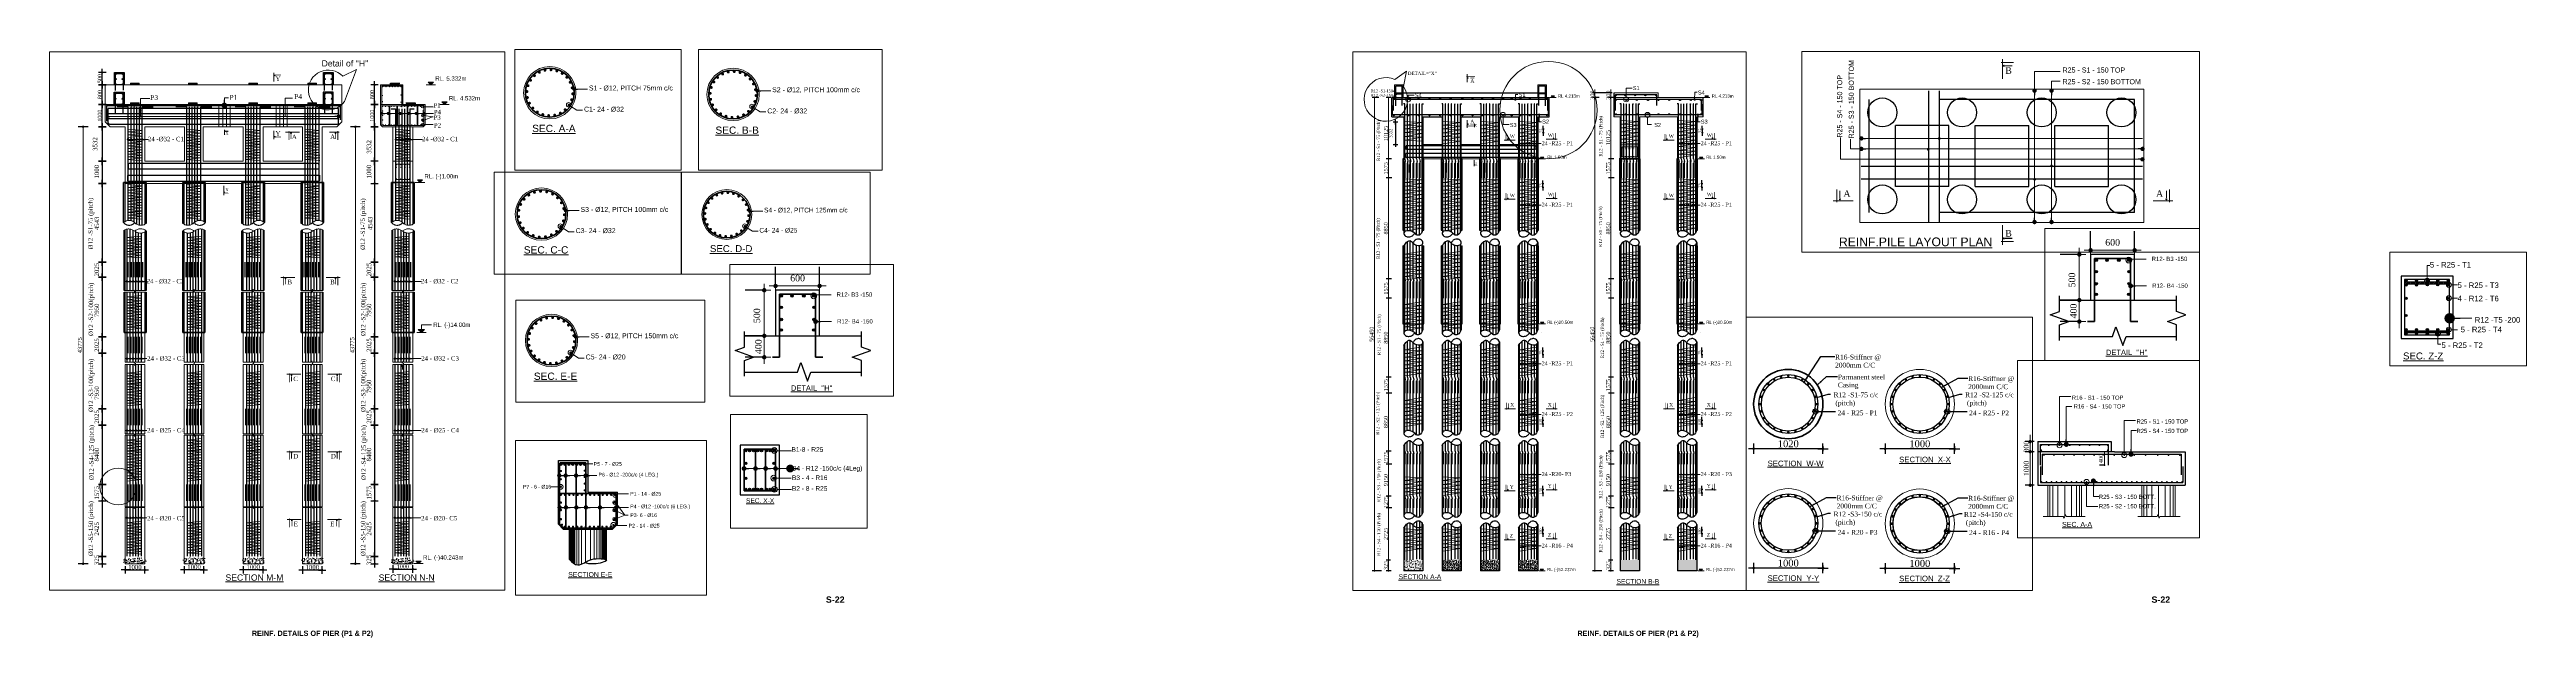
# Paper-space layout 'Layout2' of a CAD drawing. Header units: millimetres. Extents: x 787 to 1960, y -23 to 255.
# The model-space entities are those that its viewports show. They can reach past a viewport. Long polylines and large blocks are cut down to what shows.
import ezdxf

# ---------------------------------------------------------------- set-up
doc = ezdxf.new("R2010")
doc.units = ezdxf.units.MM
doc.header["$PDMODE"] = 2
for name, pattern in [('DASHED', [0.75, 0.5, -0.25]), ('DASHED2', [0.375, 0.25, -0.125]), ('DASHEDX2', [38.1, 25.4, -12.7]), ('HIDDEN', [9.525, 6.35, -3.175])]:
    doc.linetypes.add(name, pattern=pattern)
doc.layers.get('Defpoints').update_dxf_attribs({"lineweight": 13})
for name, color, linetype, lineweight in [('Abutment W Line', 30, 'Continuous', 18), ('Ber', 12, 'Continuous', 30), ('Binder', 136, 'Continuous', 15), ('BODER', 1, 'Continuous', 40), ('Deck Slab', 171, 'Continuous', 18), ('dim', 96, 'Continuous', 25), ('Dimision', 96, 'Continuous', 18), ('hatch', 65, 'Continuous', 15), ('Hatching', 65, 'Continuous', 20), ('L.L', 200, 'Continuous', 20), ('Pile', 11, 'Continuous', 15), ('Reinf.', 12, 'Continuous', 30), ('Rod', 12, 'Continuous', 30), ('Rod -2', 5, 'Continuous', 35), ('Steel Casing', 70, 'Continuous', 30), ('Text', 7, 'Continuous', 15)]:
    doc.layers.add(name, color=color, linetype=linetype, lineweight=lineweight)
doc.layers.add('Elevation', color=21, linetype='Continuous')
doc.layers.add('Pire Line', color=11, linetype='Continuous')
doc.styles.add('ROMANS', font='arial.ttf', dxfattribs={"height": 200})
doc.styles.get("Standard").update_dxf_attribs({"font": 'times.ttf'})
doc.styles.add('STYLE1', font='romantic.ttf', dxfattribs={"height": 85})
doc.styles.add('text', font='arial.ttf')
doc.dimstyles.new('ALTER', dxfattribs={"dimtxt": 110, "dimasz": 65, "dimexe": 95, "dimexo": 100, "dimgap": 30, "dimtad": 1, "dimdec": 0, "dimzin": 0, "dimdsep": 46, "dimtxsty": 'Standard', "dimblk": 'DOT', "dimcen": 35, "dimadec": 0, "dimazin": 0, "dimtfac": 1, "dimtdec": 0, "dimtofl": 0, "dimtmove": 0, "dimatfit": 3, "dimfxl": 1, "dimtolj": 1, "dimtzin": 0, "dimarcsym": 0})
doc.dimstyles.new('dim_75', dxfattribs={"dimscale": 0, "dimtxt": 100, "dimasz": 1.25, "dimexe": 35, "dimexo": 35, "dimgap": 50, "dimtad": 1, "dimdec": 0, "dimtxsty": 'Standard', "dimblk": 'D_TIC', "dimcen": 52.5, "dimclrd": 256, "dimclre": 256, "dimclrt": 256, "dimadec": 0, "dimazin": 0, "dimtfac": 1, "dimtdec": 0, "dimtix": 1, "dimtmove": 0, "dimatfit": 3, "dimldrblk": 'DOT', "dimfxl": 35, "dimfxlon": 1, "dimlwd": -1, "dimarcsym": 0})
doc.dimstyles.new('ISO-25', dxfattribs={"dimtxt": 175, "dimasz": 100, "dimexe": 65, "dimexo": 115.625, "dimgap": 40, "dimtad": 1, "dimtoh": 1, "dimdec": 0, "dimtxsty": 'Standard', "dimblk": 'DOT', "dimcen": 300, "dimclrd": 256, "dimclre": 256, "dimclrt": 256, "dimadec": 0, "dimazin": 0, "dimtfac": 1, "dimtdec": 0, "dimtix": 1, "dimtmove": 0, "dimatfit": 3, "dimldrblk": 'DOT', "dimfxl": 75, "dimlwd": -1, "dimarcsym": 0})
doc.dimstyles.new('ISO-70', dxfattribs={"dimscale": 0, "dimtxt": 70, "dimasz": 0.75, "dimexe": 35, "dimexo": 35, "dimgap": 20, "dimtad": 1, "dimdec": 0, "dimlfac": -1, "dimzin": 1, "dimdsep": 46, "dimtxsty": 'Standard', "dimblk": 'DIM', "dimcen": 60, "dimclrd": 256, "dimclre": 256, "dimclrt": 256, "dimadec": 0, "dimazin": 0, "dimtfac": 1, "dimtdec": 0, "dimtix": 1, "dimtofl": 0, "dimtmove": 0, "dimatfit": 3, "dimldrblk": 'DOT', "dimfxl": 35, "dimfxlon": 1, "dimtolj": 1, "dimlwd": -1, "dimarcsym": 0})

# ---------------------------------------------------------------- blocks, each defined once
blk = doc.blocks.new('DIM')
at = {"layer": 'dim'}
for p, q in [((-101, 0), (101, 0)), ((0, -101), (0, 101))]:
    blk.add_line(p, q, dxfattribs=at)
at = {"layer": 'dim', "const_width": 25.4}
blk.add_lwpolyline([(-13, 0, 1), (13, 0, 1)], format="xyb", close=True, dxfattribs=at)
blk = doc.blocks.new('*D203')
at = {"layer": 'Defpoints', "color": 0, "ltscale": 30, "transparency": 16777216}
for p in [(-117493, 220500), (-118417, 219099), (-113706, 219099)]:
    blk.add_point(p, dxfattribs=at)
at = {"layer": 'dim', "lineweight": -2, "ltscale": 30, "transparency": 16777216}
for p, q in [((-118382, 220500), (-118452, 220500)), ((-118382, 219099), (-118452, 219099))]:
    blk.add_line(p, q, dxfattribs=at)
at = {"layer": 'dim', "ltscale": 30, "transparency": 16777216}
blk.add_line((-118417, 220499), (-118417, 219100), dxfattribs=at)
at = {"layer": 'dim', "ltscale": 30, "transparency": 16777216, "xscale": 1.5, "yscale": 1.5, "zscale": 1.5}
for p, rotation in [((-118417, 220500), 90), ((-118417, 219099), 270)]:
    blk.add_blockref('DIM', p, dxfattribs=dict(at, rotation=rotation))
at = {"layer": 'dim', "ltscale": 30, "transparency": 16777216, "insert": (-118709, 219799), "char_height": 160, "attachment_point": 5, "rotation": 90}
blk.add_mtext('\\A1;{\\H1.125x;3532}', dxfattribs=at)
blk = doc.blocks.new('_Dot')
at = {"color": 0, "linetype": 'ByBlock', "lineweight": -2}
blk.add_line((-0.5, 0), (-1, 0), dxfattribs=at)
at = {"color": 0, "linetype": 'ByBlock', "const_width": 0.5}
blk.add_lwpolyline([(-0.25, 0, 1), (0.25, 0, 1)], format="xyb", close=True, dxfattribs=at)
blk = doc.blocks.new('*D204')
at = {"layer": 'Defpoints', "color": 0, "ltscale": 30, "transparency": 16777216}
for p in [(-118265, 218199), (-118417, 215008), (-116922, 215008)]:
    blk.add_point(p, dxfattribs=at)
at = {"layer": 'dim', "lineweight": -2, "ltscale": 30, "transparency": 16777216}
for p, q in [((-118382, 218199), (-118452, 218199)), ((-118382, 215008), (-118452, 215008))]:
    blk.add_line(p, q, dxfattribs=at)
at = {"layer": 'dim', "ltscale": 30, "transparency": 16777216}
blk.add_line((-118417, 218197), (-118417, 215009), dxfattribs=at)
at = {"layer": 'dim', "ltscale": 30, "transparency": 16777216, "xscale": 1.5, "yscale": 1.5, "zscale": 1.5}
for p, rotation in [((-118417, 218199), 90), ((-118417, 215008), 270)]:
    blk.add_blockref('DIM', p, dxfattribs=dict(at, rotation=rotation))
at = {"layer": 'dim', "ltscale": 30, "transparency": 16777216, "insert": (-118635, 216581), "char_height": 160, "attachment_point": 5, "rotation": 90}
blk.add_mtext('\\A1;{\\H1.125x;4543}', dxfattribs=at)
blk = doc.blocks.new('*D205')
at = {"layer": 'Defpoints', "color": 0, "ltscale": 30, "transparency": 16777216}
for p in [(-116922, 215008), (-118417, 214400), (-116895, 214400)]:
    blk.add_point(p, dxfattribs=at)
at = {"layer": 'dim', "lineweight": -2, "ltscale": 30, "transparency": 16777216}
for p, q in [((-118382, 215008), (-118452, 215008)), ((-118382, 214400), (-118452, 214400))]:
    blk.add_line(p, q, dxfattribs=at)
at = {"layer": 'dim', "ltscale": 30, "transparency": 16777216}
blk.add_line((-118417, 215006), (-118417, 214402), dxfattribs=at)
at = {"layer": 'dim', "ltscale": 30, "transparency": 16777216, "xscale": 1.5, "yscale": 1.5, "zscale": 1.5}
for p, rotation in [((-118417, 215008), 90), ((-118417, 214400), 270)]:
    blk.add_blockref('DIM', p, dxfattribs=dict(at, rotation=rotation))
at = {"layer": 'dim', "ltscale": 30, "transparency": 16777216, "insert": (-118641, 214704), "char_height": 160, "attachment_point": 5, "rotation": 90}
blk.add_mtext('\\A1;{\\H1.125x;2025}', dxfattribs=at)
blk = doc.blocks.new('*D206')
at = {"layer": 'Defpoints', "color": 0, "ltscale": 30, "transparency": 16777216}
for p in [(-118375, 214400), (-118417, 211973), (-116895, 211973)]:
    blk.add_point(p, dxfattribs=at)
at = {"layer": 'dim', "lineweight": -2, "ltscale": 30, "transparency": 16777216}
for p, q in [((-118410, 214400), (-118452, 214400)), ((-118382, 211973), (-118452, 211973))]:
    blk.add_line(p, q, dxfattribs=at)
at = {"layer": 'dim', "ltscale": 30, "transparency": 16777216}
blk.add_line((-118417, 214399), (-118417, 211975), dxfattribs=at)
at = {"layer": 'dim', "ltscale": 30, "transparency": 16777216, "xscale": 1.5, "yscale": 1.5, "zscale": 1.5}
for p, rotation in [((-118417, 214400), 90), ((-118417, 211973), 270)]:
    blk.add_blockref('DIM', p, dxfattribs=dict(at, rotation=rotation))
at = {"layer": 'dim', "ltscale": 30, "transparency": 16777216, "insert": (-118641, 213053), "char_height": 160, "attachment_point": 5, "rotation": 90}
blk.add_mtext('\\A1;{\\H1.125x;7950}', dxfattribs=at)
blk = doc.blocks.new('*D207')
at = {"layer": 'Defpoints', "color": 0, "ltscale": 30, "transparency": 16777216}
for p in [(-118389, 211973), (-118417, 211316), (-116895, 211316)]:
    blk.add_point(p, dxfattribs=at)
at = {"layer": 'dim', "lineweight": -2, "ltscale": 30, "transparency": 16777216}
for p, q in [((-118417, 211973), (-118452, 211973)), ((-118382, 211316), (-118452, 211316))]:
    blk.add_line(p, q, dxfattribs=at)
at = {"layer": 'dim', "ltscale": 30, "transparency": 16777216}
blk.add_line((-118417, 211972), (-118417, 211317), dxfattribs=at)
at = {"layer": 'dim', "ltscale": 30, "transparency": 16777216, "xscale": 1.5, "yscale": 1.5, "zscale": 1.5}
for p, rotation in [((-118417, 211973), 90), ((-118417, 211316), 270)]:
    blk.add_blockref('DIM', p, dxfattribs=dict(at, rotation=rotation))
at = {"layer": 'dim', "ltscale": 30, "transparency": 16777216, "insert": (-118641, 211645), "char_height": 160, "attachment_point": 5, "rotation": 90}
blk.add_mtext('\\A1;{\\H1.125x;2025}', dxfattribs=at)
blk = doc.blocks.new('r')
at = {"layer": 'Rod', "ltscale": 3, "const_width": 25}
blk.add_lwpolyline([(-12.5, 0, 1), (12.5, 0, 1)], format="xyb", close=True, dxfattribs=at)
blk = doc.blocks.new('*U184')
at = {"layer": 'Dimision', "ltscale": 10, "xscale": -1.999999999995604, "yscale": 2, "zscale": 2, "rotation": 108.0000000000604}
blk.add_blockref('r', (0, 0), dxfattribs=at)
blk.add_blockref('r', (0, 0), dxfattribs=at)
blk = doc.blocks.new('*U177')
at = {"layer": 'hatch', "color": 0, "linetype": 'ByBlock', "lineweight": -2}
for p, rotation in [((-370757, 219754), 134.9999999999998), ((-370551, 219771), 119.9999999999998), ((-371253, 219411), 180), ((-371120, 219568), 164.9999999999997), ((-370950, 219685), 149.9999999999998), ((-370349, 219734), 104.9999999999998), ((-370163, 219646), 89.99999999999984), ((-370006, 219513), 74.9999999999999), ((-371341, 219225), 194.9999999999997), ((-369889, 219344), 59.99999999999991), ((-369820, 219150), 44.99999999999992), ((-369840, 218742), 14.99999999999992), ((-369803, 218945), 29.99999999999998)]:
    blk.add_blockref('*U184', p, dxfattribs=dict(at, rotation=rotation))
at = {"layer": 'hatch', "color": 0, "linetype": 'ByBlock', "lineweight": -2, "transparency": 16777216}
for p, rotation in [((-371378, 219023), 209.9999999999996), ((-371361, 218817), 224.9999999999996), ((-371292, 218624), 239.9999999999996), ((-371175, 218454), 254.9999999999996), ((-370061, 218400), 344.9999999999995), ((-371018, 218321), 269.9999999999996), ((-370832, 218233), 284.9999999999995), ((-370629, 218196), 299.9999999999996), ((-370424, 218213), 314.9999999999994), ((-370230, 218282), 329.9999999999995)]:
    blk.add_blockref('*U184', p, dxfattribs=dict(at, rotation=rotation))
at = {"layer": 'hatch', "color": 0, "linetype": 'ByBlock', "lineweight": -2}
blk.add_blockref('*U184', (-369928, 218556), dxfattribs=at)
blk = doc.blocks.new('*U178')
at = {"layer": 'Dimision', "ltscale": 10, "xscale": -1.999999999995604, "yscale": 2, "zscale": 2, "rotation": 108.0000000000604}
blk.add_blockref('r', (0, 0), dxfattribs=at)
blk.add_blockref('r', (0, 0), dxfattribs=at)
blk = doc.blocks.new('*U179')
at = {"layer": 'hatch', "color": 0, "linetype": 'ByBlock', "lineweight": -2}
for p, rotation in [((-370757, 219754), 134.9999999999998), ((-370551, 219771), 119.9999999999998), ((-371253, 219411), 180), ((-371120, 219568), 164.9999999999997), ((-370950, 219685), 149.9999999999998), ((-370349, 219734), 104.9999999999998), ((-370163, 219646), 89.99999999999984), ((-370006, 219513), 74.9999999999999), ((-371341, 219225), 194.9999999999997), ((-369889, 219344), 59.99999999999991), ((-369820, 219150), 44.99999999999992), ((-369840, 218742), 14.99999999999992), ((-369803, 218945), 29.99999999999998)]:
    blk.add_blockref('*U178', p, dxfattribs=dict(at, rotation=rotation))
at = {"layer": 'hatch', "color": 0, "linetype": 'ByBlock', "lineweight": -2, "transparency": 16777216}
for p, rotation in [((-371378, 219023), 209.9999999999996), ((-371361, 218817), 224.9999999999996), ((-371292, 218624), 239.9999999999996), ((-371175, 218454), 254.9999999999996), ((-370061, 218400), 344.9999999999995), ((-371018, 218321), 269.9999999999996), ((-370832, 218233), 284.9999999999995), ((-370629, 218196), 299.9999999999996), ((-370424, 218213), 314.9999999999994), ((-370230, 218282), 329.9999999999995)]:
    blk.add_blockref('*U178', p, dxfattribs=dict(at, rotation=rotation))
at = {"layer": 'hatch', "color": 0, "linetype": 'ByBlock', "lineweight": -2}
blk.add_blockref('*U178', (-369928, 218556), dxfattribs=at)
blk = doc.blocks.new('*U180')
at = {"layer": 'Dimision', "ltscale": 10, "xscale": -1.999999999995604, "yscale": 2, "zscale": 2, "rotation": 108.0000000000604}
blk.add_blockref('r', (0, 0), dxfattribs=at)
blk.add_blockref('r', (0, 0), dxfattribs=at)
blk = doc.blocks.new('*U181')
at = {"layer": 'hatch', "color": 0, "linetype": 'ByBlock', "lineweight": -2}
for p, rotation in [((-370833, 219734), 140.780115746411), ((-370622, 219772), 125.1378806634764), ((-370409, 219751), 109.4956455805419), ((-371187, 219498), 172.0645859122802), ((-371027, 219640), 156.4223508293454), ((-370208, 219674), 93.85341049760734), ((-370037, 219545), 78.21117541467277), ((-371368, 219114), 203.3490560781491), ((-371304, 219318), 187.7068209952145), ((-369906, 219375), 62.5689403317382), ((-369826, 219176), 46.92670524880364), ((-369837, 218751), 15.64223508293454), ((-369802, 218963), 31.28447016586914)]:
    blk.add_blockref('*U180', p, dxfattribs=dict(at, rotation=rotation))
at = {"layer": 'hatch', "color": 0, "linetype": 'ByBlock', "lineweight": -2, "transparency": 16777216}
for p, rotation in [((-371374, 218899), 218.9912911610836), ((-371322, 218691), 234.6335262440183), ((-371216, 218504), 250.2757613269527), ((-371064, 218353), 265.9179964098874), ((-370070, 218392), 344.12917182456), ((-369929, 218554), 359.7714069074955), ((-370876, 218249), 281.5602314928219), ((-370667, 218199), 297.2024665757565), ((-370453, 218207), 312.844701658691), ((-370249, 218273), 328.4869367416256)]:
    blk.add_blockref('*U180', p, dxfattribs=dict(at, rotation=rotation))
at = {"layer": 'hatch', "color": 0, "linetype": 'ByBlock', "lineweight": -2}
blk.add_blockref('*U180', (-369928, 218556), dxfattribs=at)
blk = doc.blocks.new('*U182')
at = {"layer": 'Dimision', "ltscale": 10, "xscale": -1.999999999995604, "yscale": 2, "zscale": 2, "rotation": 108.0000000000604}
blk.add_blockref('r', (0, 0), dxfattribs=at)
blk.add_blockref('r', (0, 0), dxfattribs=at)
blk = doc.blocks.new('*U183')
at = {"layer": 'hatch', "color": 0, "linetype": 'ByBlock', "lineweight": -2}
for p, rotation in [((-370757, 219754), 134.9999999999998), ((-370551, 219771), 119.9999999999998), ((-371253, 219411), 180), ((-371120, 219568), 164.9999999999997), ((-370950, 219685), 149.9999999999998), ((-370349, 219734), 104.9999999999998), ((-370163, 219646), 89.99999999999984), ((-370006, 219513), 74.9999999999999), ((-371341, 219225), 194.9999999999997), ((-369889, 219344), 59.99999999999991), ((-369820, 219150), 44.99999999999992), ((-369840, 218742), 14.99999999999992), ((-369803, 218945), 29.99999999999998)]:
    blk.add_blockref('*U182', p, dxfattribs=dict(at, rotation=rotation))
at = {"layer": 'hatch', "color": 0, "linetype": 'ByBlock', "lineweight": -2, "transparency": 16777216}
for p, rotation in [((-371378, 219023), 209.9999999999996), ((-371361, 218817), 224.9999999999996), ((-371292, 218624), 239.9999999999996), ((-371175, 218454), 254.9999999999996), ((-370061, 218400), 344.9999999999995), ((-371018, 218321), 269.9999999999996), ((-370832, 218233), 284.9999999999995), ((-370629, 218196), 299.9999999999996), ((-370424, 218213), 314.9999999999994), ((-370230, 218282), 329.9999999999995)]:
    blk.add_blockref('*U182', p, dxfattribs=dict(at, rotation=rotation))
at = {"layer": 'hatch', "color": 0, "linetype": 'ByBlock', "lineweight": -2}
blk.add_blockref('*U182', (-369928, 218556), dxfattribs=at)
blk = doc.blocks.new('*D208')
at = {"layer": 'Defpoints', "color": 0, "ltscale": 30, "transparency": 16777216}
for p in [(-106618, 220500), (-107367, 218199), (-105056, 218199)]:
    blk.add_point(p, dxfattribs=at)
at = {"layer": 'dim', "lineweight": -2, "ltscale": 30, "transparency": 16777216}
for p, q in [((-107332, 220500), (-107402, 220500)), ((-107332, 218199), (-107402, 218199))]:
    blk.add_line(p, q, dxfattribs=at)
at = {"layer": 'dim', "ltscale": 30, "transparency": 16777216}
blk.add_line((-107367, 220499), (-107367, 218200), dxfattribs=at)
at = {"layer": 'dim', "ltscale": 30, "transparency": 16777216, "xscale": 1.5, "yscale": 1.5, "zscale": 1.5}
for p, rotation in [((-107367, 220500), 90), ((-107367, 218199), 270)]:
    blk.add_blockref('DIM', p, dxfattribs=dict(at, rotation=rotation))
at = {"layer": 'dim', "ltscale": 30, "transparency": 16777216, "insert": (-107591, 219684), "char_height": 160, "attachment_point": 5, "rotation": 90}
blk.add_mtext('\\A1;{\\H1.125x;3532}', dxfattribs=at)
blk = doc.blocks.new('*D209')
at = {"layer": 'Defpoints', "color": 0, "ltscale": 30, "transparency": 16777216}
for p in [(-107215, 219101), (-107367, 215008), (-105872, 215008)]:
    blk.add_point(p, dxfattribs=at)
at = {"layer": 'dim', "lineweight": -2, "ltscale": 30, "transparency": 16777216}
for p, q in [((-107332, 219101), (-107402, 219101)), ((-107332, 215008), (-107402, 215008))]:
    blk.add_line(p, q, dxfattribs=at)
at = {"layer": 'dim', "ltscale": 30, "transparency": 16777216}
blk.add_line((-107367, 219100), (-107367, 215009), dxfattribs=at)
at = {"layer": 'dim', "ltscale": 30, "transparency": 16777216, "xscale": 1.5, "yscale": 1.5, "zscale": 1.5}
for p, rotation in [((-107367, 219101), 90), ((-107367, 215008), 270)]:
    blk.add_blockref('DIM', p, dxfattribs=dict(at, rotation=rotation))
at = {"layer": 'dim', "ltscale": 30, "transparency": 16777216, "insert": (-107545, 216581), "char_height": 160, "attachment_point": 5, "rotation": 90}
blk.add_mtext('\\A1;{\\H1.125x;4543}', dxfattribs=at)
blk = doc.blocks.new('*D210')
at = {"layer": 'Defpoints', "color": 0, "ltscale": 30, "transparency": 16777216}
for p in [(-105872, 215008), (-107367, 214400), (-105845, 214400)]:
    blk.add_point(p, dxfattribs=at)
at = {"layer": 'dim', "lineweight": -2, "ltscale": 30, "transparency": 16777216}
for p, q in [((-107332, 215008), (-107402, 215008)), ((-107332, 214400), (-107402, 214400))]:
    blk.add_line(p, q, dxfattribs=at)
at = {"layer": 'dim', "ltscale": 30, "transparency": 16777216}
blk.add_line((-107367, 215006), (-107367, 214402), dxfattribs=at)
at = {"layer": 'dim', "ltscale": 30, "transparency": 16777216, "xscale": 1.5, "yscale": 1.5, "zscale": 1.5}
for p, rotation in [((-107367, 215008), 90), ((-107367, 214400), 270)]:
    blk.add_blockref('DIM', p, dxfattribs=dict(at, rotation=rotation))
at = {"layer": 'dim', "ltscale": 30, "transparency": 16777216, "insert": (-107591, 214704), "char_height": 160, "attachment_point": 5, "rotation": 90}
blk.add_mtext('\\A1;{\\H1.125x;2025}', dxfattribs=at)
blk = doc.blocks.new('*D211')
at = {"layer": 'Defpoints', "color": 0, "ltscale": 30, "transparency": 16777216}
for p in [(-107325, 214400), (-107367, 211973), (-105845, 211973)]:
    blk.add_point(p, dxfattribs=at)
at = {"layer": 'dim', "lineweight": -2, "ltscale": 30, "transparency": 16777216}
for p, q in [((-107360, 214400), (-107402, 214400)), ((-107332, 211973), (-107402, 211973))]:
    blk.add_line(p, q, dxfattribs=at)
at = {"layer": 'dim', "ltscale": 30, "transparency": 16777216}
blk.add_line((-107367, 214399), (-107367, 211975), dxfattribs=at)
at = {"layer": 'dim', "ltscale": 30, "transparency": 16777216, "xscale": 1.5, "yscale": 1.5, "zscale": 1.5}
for p, rotation in [((-107367, 214400), 90), ((-107367, 211973), 270)]:
    blk.add_blockref('DIM', p, dxfattribs=dict(at, rotation=rotation))
at = {"layer": 'dim', "ltscale": 30, "transparency": 16777216, "insert": (-107591, 213053), "char_height": 160, "attachment_point": 5, "rotation": 90}
blk.add_mtext('\\A1;{\\H1.125x;7950}', dxfattribs=at)
blk = doc.blocks.new('*D212')
at = {"layer": 'Defpoints', "color": 0, "ltscale": 30, "transparency": 16777216}
for p in [(-107339, 211973), (-107367, 211316), (-105845, 211316)]:
    blk.add_point(p, dxfattribs=at)
at = {"layer": 'dim', "lineweight": -2, "ltscale": 30, "transparency": 16777216}
for p, q in [((-107367, 211973), (-107402, 211973)), ((-107332, 211316), (-107402, 211316))]:
    blk.add_line(p, q, dxfattribs=at)
at = {"layer": 'dim', "ltscale": 30, "transparency": 16777216}
blk.add_line((-107367, 211972), (-107367, 211317), dxfattribs=at)
at = {"layer": 'dim', "ltscale": 30, "transparency": 16777216, "xscale": 1.5, "yscale": 1.5, "zscale": 1.5}
for p, rotation in [((-107367, 211973), 90), ((-107367, 211316), 270)]:
    blk.add_blockref('DIM', p, dxfattribs=dict(at, rotation=rotation))
at = {"layer": 'dim', "ltscale": 30, "transparency": 16777216, "insert": (-107591, 211645), "char_height": 160, "attachment_point": 5, "rotation": 90}
blk.add_mtext('\\A1;{\\H1.125x;2025}', dxfattribs=at)
blk = doc.blocks.new('*D278')
at = {"layer": 'Defpoints', "color": 0, "ltscale": 30, "transparency": 16777216}
for p in [(-117493, 202942), (-116693, 202942), (-116693, 202525)]:
    blk.add_point(p, dxfattribs=at)
at = {"layer": 'dim', "lineweight": -2, "ltscale": 30, "transparency": 16777216}
for p, q in [((-117493, 202560), (-117493, 202490)), ((-116693, 202560), (-116693, 202490))]:
    blk.add_line(p, q, dxfattribs=at)
at = {"layer": 'dim', "ltscale": 30, "transparency": 16777216}
blk.add_line((-117492, 202525), (-116695, 202525), dxfattribs=at)
at = {"layer": 'dim', "ltscale": 30, "transparency": 16777216, "xscale": 1.5, "yscale": 1.5, "zscale": 1.5, "rotation": 180}
blk.add_blockref('DIM', (-117493, 202525), dxfattribs=at)
at = {"layer": 'dim', "ltscale": 30, "transparency": 16777216, "xscale": 1.5, "yscale": 1.5, "zscale": 1.5}
blk.add_blockref('DIM', (-116693, 202525), dxfattribs=at)
at = {"layer": 'dim', "ltscale": 30, "transparency": 16777216, "insert": (-117093, 202636), "char_height": 160, "attachment_point": 5}
blk.add_mtext('\\A1;{\\H1.125x;1000}', dxfattribs=at)
blk = doc.blocks.new('*D277')
at = {"layer": 'Defpoints', "color": 0, "ltscale": 30, "transparency": 16777216}
for p in [(-110293, 202936), (-109493, 202936), (-110293, 202519)]:
    blk.add_point(p, dxfattribs=at)
at = {"layer": 'dim', "lineweight": -2, "ltscale": 30, "transparency": 16777216}
for p, q in [((-110293, 202554), (-110293, 202484)), ((-109493, 202554), (-109493, 202484))]:
    blk.add_line(p, q, dxfattribs=at)
at = {"layer": 'dim', "ltscale": 30, "transparency": 16777216}
blk.add_line((-109495, 202519), (-110292, 202519), dxfattribs=at)
at = {"layer": 'dim', "ltscale": 30, "transparency": 16777216, "xscale": 1.5, "yscale": 1.5, "zscale": 1.5, "rotation": 180}
blk.add_blockref('DIM', (-110293, 202519), dxfattribs=at)
at = {"layer": 'dim', "ltscale": 30, "transparency": 16777216, "xscale": 1.5, "yscale": 1.5, "zscale": 1.5}
blk.add_blockref('DIM', (-109493, 202519), dxfattribs=at)
at = {"layer": 'dim', "ltscale": 30, "transparency": 16777216, "insert": (-109893, 202631), "char_height": 160, "attachment_point": 5}
blk.add_mtext('\\A1;{\\H1.125x;1000}', dxfattribs=at)
blk = doc.blocks.new('*D283')
at = {"layer": 'Defpoints', "color": 0, "ltscale": 30, "transparency": 16777216}
for p in [(-112693, 202948), (-111893, 202948), (-112693, 202531)]:
    blk.add_point(p, dxfattribs=at)
at = {"layer": 'dim', "lineweight": -2, "ltscale": 30, "transparency": 16777216}
for p, q in [((-112693, 202566), (-112693, 202496)), ((-111893, 202566), (-111893, 202496))]:
    blk.add_line(p, q, dxfattribs=at)
at = {"layer": 'dim', "ltscale": 30, "transparency": 16777216}
blk.add_line((-111895, 202531), (-112692, 202531), dxfattribs=at)
at = {"layer": 'dim', "ltscale": 30, "transparency": 16777216, "xscale": 1.5, "yscale": 1.5, "zscale": 1.5, "rotation": 180}
blk.add_blockref('DIM', (-112693, 202531), dxfattribs=at)
at = {"layer": 'dim', "ltscale": 30, "transparency": 16777216, "xscale": 1.5, "yscale": 1.5, "zscale": 1.5}
blk.add_blockref('DIM', (-111893, 202531), dxfattribs=at)
at = {"layer": 'dim', "ltscale": 30, "transparency": 16777216, "insert": (-112293, 202642), "char_height": 160, "attachment_point": 5}
blk.add_mtext('\\A1;{\\H1.125x;1000}', dxfattribs=at)
blk = doc.blocks.new('*D284')
at = {"layer": 'Defpoints', "color": 0, "ltscale": 30, "transparency": 16777216}
for p in [(-118392, 208401), (-118417, 205983), (-116895, 205983)]:
    blk.add_point(p, dxfattribs=at)
at = {"layer": 'dim', "lineweight": -2, "ltscale": 30, "transparency": 16777216}
for p, q in [((-118417, 208401), (-118452, 208401)), ((-118382, 205983), (-118452, 205983))]:
    blk.add_line(p, q, dxfattribs=at)
at = {"layer": 'dim', "ltscale": 30, "transparency": 16777216}
blk.add_line((-118417, 208400), (-118417, 205984), dxfattribs=at)
at = {"layer": 'dim', "ltscale": 30, "transparency": 16777216, "xscale": 1.5, "yscale": 1.5, "zscale": 1.5}
for p, rotation in [((-118417, 208401), 90), ((-118417, 205983), 270)]:
    blk.add_blockref('DIM', p, dxfattribs=dict(at, rotation=rotation))
at = {"layer": 'dim', "ltscale": 30, "transparency": 16777216, "insert": (-118641, 207198), "char_height": 160, "attachment_point": 5, "rotation": 90}
blk.add_mtext('\\A1;{\\H1.125x;8400}', dxfattribs=at)
blk = doc.blocks.new('*D285')
at = {"layer": 'Defpoints', "color": 0, "ltscale": 30, "transparency": 16777216}
for p in [(-116895, 205983), (-118417, 205325), (-116895, 205325)]:
    blk.add_point(p, dxfattribs=at)
at = {"layer": 'dim', "lineweight": -2, "ltscale": 30, "transparency": 16777216}
for p, q in [((-118382, 205983), (-118452, 205983)), ((-118382, 205325), (-118452, 205325))]:
    blk.add_line(p, q, dxfattribs=at)
at = {"layer": 'dim', "ltscale": 30, "transparency": 16777216}
blk.add_line((-118417, 205981), (-118417, 205327), dxfattribs=at)
at = {"layer": 'dim', "ltscale": 30, "transparency": 16777216, "xscale": 1.5, "yscale": 1.5, "zscale": 1.5}
for p, rotation in [((-118417, 205983), 90), ((-118417, 205325), 270)]:
    blk.add_blockref('DIM', p, dxfattribs=dict(at, rotation=rotation))
at = {"layer": 'dim', "ltscale": 30, "transparency": 16777216, "insert": (-118641, 205654), "char_height": 160, "attachment_point": 5, "rotation": 90}
blk.add_mtext('\\A1;{\\H1.125x;1575}', dxfattribs=at)
blk = doc.blocks.new('*D286')
at = {"layer": 'Defpoints', "color": 0, "ltscale": 30, "transparency": 16777216}
for p in [(-118392, 205983), (-118417, 203073), (-117493, 203073)]:
    blk.add_point(p, dxfattribs=at)
at = {"layer": 'dim', "lineweight": -2, "ltscale": 30, "transparency": 16777216}
for p, q in [((-118417, 205983), (-118452, 205983)), ((-118382, 203073), (-118452, 203073))]:
    blk.add_line(p, q, dxfattribs=at)
at = {"layer": 'dim', "ltscale": 30, "transparency": 16777216}
blk.add_line((-118417, 205981), (-118417, 203075), dxfattribs=at)
at = {"layer": 'dim', "ltscale": 30, "transparency": 16777216, "xscale": 1.5, "yscale": 1.5, "zscale": 1.5}
for p, rotation in [((-118417, 205983), 90), ((-118417, 203073), 270)]:
    blk.add_blockref('DIM', p, dxfattribs=dict(at, rotation=rotation))
at = {"layer": 'dim', "ltscale": 30, "transparency": 16777216, "insert": (-118641, 204190), "char_height": 160, "attachment_point": 5, "rotation": 90}
blk.add_mtext('\\A1;{\\H1.125x;2425}', dxfattribs=at)
blk = doc.blocks.new('*D287')
at = {"layer": 'Defpoints', "color": 0, "ltscale": 30, "transparency": 16777216}
for p in [(-117493, 203073), (-118417, 202777), (-116922, 202777)]:
    blk.add_point(p, dxfattribs=at)
at = {"layer": 'dim', "lineweight": -2, "ltscale": 30, "transparency": 16777216}
for p, q in [((-118382, 203073), (-118452, 203073)), ((-118382, 202777), (-118452, 202777))]:
    blk.add_line(p, q, dxfattribs=at)
at = {"layer": 'dim', "ltscale": 30, "transparency": 16777216}
blk.add_line((-118417, 203072), (-118417, 202778), dxfattribs=at)
at = {"layer": 'dim', "ltscale": 30, "transparency": 16777216, "xscale": 1.5, "yscale": 1.5, "zscale": 1.5}
for p, rotation in [((-118417, 203073), 90), ((-118417, 202777), 270)]:
    blk.add_blockref('DIM', p, dxfattribs=dict(at, rotation=rotation))
at = {"layer": 'dim', "ltscale": 30, "transparency": 16777216, "insert": (-118641, 202927), "char_height": 160, "attachment_point": 5, "rotation": 90}
blk.add_mtext('\\A1;{\\H1.125x;325}', dxfattribs=at)
blk = doc.blocks.new('*D288')
at = {"layer": 'Defpoints', "color": 0, "ltscale": 30, "transparency": 16777216}
for p in [(-106618, 202976), (-105818, 202976), (-105818, 202559)]:
    blk.add_point(p, dxfattribs=at)
at = {"layer": 'dim', "lineweight": -2, "ltscale": 30, "transparency": 16777216}
for p, q in [((-106618, 202594), (-106618, 202524)), ((-105818, 202594), (-105818, 202524))]:
    blk.add_line(p, q, dxfattribs=at)
at = {"layer": 'dim', "ltscale": 30, "transparency": 16777216}
blk.add_line((-106617, 202559), (-105820, 202559), dxfattribs=at)
at = {"layer": 'dim', "ltscale": 30, "transparency": 16777216, "xscale": 1.5, "yscale": 1.5, "zscale": 1.5, "rotation": 180}
blk.add_blockref('DIM', (-106618, 202559), dxfattribs=at)
at = {"layer": 'dim', "ltscale": 30, "transparency": 16777216, "xscale": 1.5, "yscale": 1.5, "zscale": 1.5}
blk.add_blockref('DIM', (-105818, 202559), dxfattribs=at)
at = {"layer": 'dim', "ltscale": 30, "transparency": 16777216, "insert": (-106218, 202660), "char_height": 160, "attachment_point": 5}
blk.add_mtext('\\A1;1000', dxfattribs=at)
blk = doc.blocks.new('*D279')
at = {"layer": 'Defpoints', "color": 0, "ltscale": 30, "transparency": 16777216}
for p in [(-107342, 208401), (-107367, 205983), (-105845, 205983)]:
    blk.add_point(p, dxfattribs=at)
at = {"layer": 'dim', "lineweight": -2, "ltscale": 30, "transparency": 16777216}
for p, q in [((-107367, 208401), (-107402, 208401)), ((-107332, 205983), (-107402, 205983))]:
    blk.add_line(p, q, dxfattribs=at)
at = {"layer": 'dim', "ltscale": 30, "transparency": 16777216}
blk.add_line((-107367, 208400), (-107367, 205984), dxfattribs=at)
at = {"layer": 'dim', "ltscale": 30, "transparency": 16777216, "xscale": 1.5, "yscale": 1.5, "zscale": 1.5}
for p, rotation in [((-107367, 208401), 90), ((-107367, 205983), 270)]:
    blk.add_blockref('DIM', p, dxfattribs=dict(at, rotation=rotation))
at = {"layer": 'dim', "ltscale": 30, "transparency": 16777216, "insert": (-107591, 207198), "char_height": 160, "attachment_point": 5, "rotation": 90}
blk.add_mtext('\\A1;{\\H1.125x;8400}', dxfattribs=at)
blk = doc.blocks.new('*D280')
at = {"layer": 'Defpoints', "color": 0, "ltscale": 30, "transparency": 16777216}
for p in [(-105845, 205983), (-107367, 205325), (-105845, 205325)]:
    blk.add_point(p, dxfattribs=at)
at = {"layer": 'dim', "lineweight": -2, "ltscale": 30, "transparency": 16777216}
for p, q in [((-107332, 205983), (-107402, 205983)), ((-107332, 205325), (-107402, 205325))]:
    blk.add_line(p, q, dxfattribs=at)
at = {"layer": 'dim', "ltscale": 30, "transparency": 16777216}
blk.add_line((-107367, 205981), (-107367, 205327), dxfattribs=at)
at = {"layer": 'dim', "ltscale": 30, "transparency": 16777216, "xscale": 1.5, "yscale": 1.5, "zscale": 1.5}
for p, rotation in [((-107367, 205983), 90), ((-107367, 205325), 270)]:
    blk.add_blockref('DIM', p, dxfattribs=dict(at, rotation=rotation))
at = {"layer": 'dim', "ltscale": 30, "transparency": 16777216, "insert": (-107591, 205654), "char_height": 160, "attachment_point": 5, "rotation": 90}
blk.add_mtext('\\A1;{\\H1.125x;1575}', dxfattribs=at)
blk = doc.blocks.new('*D281')
at = {"layer": 'Defpoints', "color": 0, "ltscale": 30, "transparency": 16777216}
for p in [(-107342, 205983), (-107367, 203073), (-106498, 203073)]:
    blk.add_point(p, dxfattribs=at)
at = {"layer": 'dim', "lineweight": -2, "ltscale": 30, "transparency": 16777216}
for p, q in [((-107367, 205983), (-107402, 205983)), ((-107332, 203073), (-107402, 203073))]:
    blk.add_line(p, q, dxfattribs=at)
at = {"layer": 'dim', "ltscale": 30, "transparency": 16777216}
blk.add_line((-107367, 205981), (-107367, 203075), dxfattribs=at)
at = {"layer": 'dim', "ltscale": 30, "transparency": 16777216, "xscale": 1.5, "yscale": 1.5, "zscale": 1.5}
for p, rotation in [((-107367, 205983), 90), ((-107367, 203073), 270)]:
    blk.add_blockref('DIM', p, dxfattribs=dict(at, rotation=rotation))
at = {"layer": 'dim', "ltscale": 30, "transparency": 16777216, "insert": (-107591, 204190), "char_height": 160, "attachment_point": 5, "rotation": 90}
blk.add_mtext('\\A1;{\\H1.125x;2425}', dxfattribs=at)
blk = doc.blocks.new('*D282')
at = {"layer": 'Defpoints', "color": 0, "ltscale": 30, "transparency": 16777216}
for p in [(-106498, 203073), (-107367, 202777), (-105872, 202777)]:
    blk.add_point(p, dxfattribs=at)
at = {"layer": 'dim', "lineweight": -2, "ltscale": 30, "transparency": 16777216}
for p, q in [((-107332, 203073), (-107402, 203073)), ((-107332, 202777), (-107402, 202777))]:
    blk.add_line(p, q, dxfattribs=at)
at = {"layer": 'dim', "ltscale": 30, "transparency": 16777216}
blk.add_line((-107367, 203072), (-107367, 202778), dxfattribs=at)
at = {"layer": 'dim', "ltscale": 30, "transparency": 16777216, "xscale": 1.5, "yscale": 1.5, "zscale": 1.5}
for p, rotation in [((-107367, 203073), 90), ((-107367, 202777), 270)]:
    blk.add_blockref('DIM', p, dxfattribs=dict(at, rotation=rotation))
at = {"layer": 'dim', "ltscale": 30, "transparency": 16777216, "insert": (-107591, 202927), "char_height": 160, "attachment_point": 5, "rotation": 90}
blk.add_mtext('\\A1;{\\H1.125x;325}', dxfattribs=at)
blk = doc.blocks.new('*D289')
at = {"layer": 'Defpoints', "color": 0, "ltscale": 30, "transparency": 16777216}
for p in [(-115093, 202948), (-114293, 202948), (-115093, 202531)]:
    blk.add_point(p, dxfattribs=at)
at = {"layer": 'dim', "lineweight": -2, "ltscale": 30, "transparency": 16777216}
for p, q in [((-115093, 202566), (-115093, 202496)), ((-114293, 202566), (-114293, 202496))]:
    blk.add_line(p, q, dxfattribs=at)
at = {"layer": 'dim', "ltscale": 30, "transparency": 16777216}
blk.add_line((-114295, 202531), (-115092, 202531), dxfattribs=at)
at = {"layer": 'dim', "ltscale": 30, "transparency": 16777216, "xscale": 1.5, "yscale": 1.5, "zscale": 1.5, "rotation": 180}
blk.add_blockref('DIM', (-115093, 202531), dxfattribs=at)
at = {"layer": 'dim', "ltscale": 30, "transparency": 16777216, "xscale": 1.5, "yscale": 1.5, "zscale": 1.5}
blk.add_blockref('DIM', (-114293, 202531), dxfattribs=at)
at = {"layer": 'dim', "ltscale": 30, "transparency": 16777216, "insert": (-114693, 202642), "char_height": 160, "attachment_point": 5}
blk.add_mtext('\\A1;{\\H1.125x;1000}', dxfattribs=at)
blk = doc.blocks.new('*D292')
at = {"layer": 'Defpoints', "color": 0, "ltscale": 30, "transparency": 16777216}
for p in [(-118265, 211316), (-118417, 209059), (-118265, 209059)]:
    blk.add_point(p, dxfattribs=at)
at = {"layer": 'dim', "lineweight": -2, "ltscale": 30, "transparency": 16777216}
for p, q in [((-118382, 211316), (-118452, 211316)), ((-118382, 209059), (-118452, 209059))]:
    blk.add_line(p, q, dxfattribs=at)
at = {"layer": 'dim', "ltscale": 30, "transparency": 16777216}
blk.add_line((-118417, 211314), (-118417, 209060), dxfattribs=at)
at = {"layer": 'dim', "ltscale": 30, "transparency": 16777216, "xscale": 1.5, "yscale": 1.5, "zscale": 1.5}
for p, rotation in [((-118417, 211316), 90), ((-118417, 209059), 270)]:
    blk.add_blockref('DIM', p, dxfattribs=dict(at, rotation=rotation))
at = {"layer": 'dim', "ltscale": 30, "transparency": 16777216, "insert": (-118641, 209699), "char_height": 160, "attachment_point": 5, "rotation": 90}
blk.add_mtext('\\A1;{\\H1.125x;7950}', dxfattribs=at)
blk = doc.blocks.new('*D293')
at = {"layer": 'Defpoints', "color": 0, "ltscale": 30, "transparency": 16777216}
for p in [(-118389, 209059), (-118417, 208401), (-116895, 208401)]:
    blk.add_point(p, dxfattribs=at)
at = {"layer": 'dim', "lineweight": -2, "ltscale": 30, "transparency": 16777216}
for p, q in [((-118417, 209059), (-118452, 209059)), ((-118382, 208401), (-118452, 208401))]:
    blk.add_line(p, q, dxfattribs=at)
at = {"layer": 'dim', "ltscale": 30, "transparency": 16777216}
blk.add_line((-118417, 209057), (-118417, 208403), dxfattribs=at)
at = {"layer": 'dim', "ltscale": 30, "transparency": 16777216, "xscale": 1.5, "yscale": 1.5, "zscale": 1.5}
for p, rotation in [((-118417, 209059), 90), ((-118417, 208401), 270)]:
    blk.add_blockref('DIM', p, dxfattribs=dict(at, rotation=rotation))
at = {"layer": 'dim', "ltscale": 30, "transparency": 16777216, "insert": (-118641, 208730), "char_height": 160, "attachment_point": 5, "rotation": 90}
blk.add_mtext('\\A1;{\\H1.125x;2025}', dxfattribs=at)
blk = doc.blocks.new('*D290')
at = {"layer": 'Defpoints', "color": 0, "ltscale": 30, "transparency": 16777216}
for p in [(-107325, 211316), (-107367, 209059), (-105845, 209059)]:
    blk.add_point(p, dxfattribs=at)
at = {"layer": 'dim', "lineweight": -2, "ltscale": 30, "transparency": 16777216}
for p, q in [((-107360, 211316), (-107402, 211316)), ((-107332, 209059), (-107402, 209059))]:
    blk.add_line(p, q, dxfattribs=at)
at = {"layer": 'dim', "ltscale": 30, "transparency": 16777216}
blk.add_line((-107367, 211314), (-107367, 209060), dxfattribs=at)
at = {"layer": 'dim', "ltscale": 30, "transparency": 16777216, "xscale": 1.5, "yscale": 1.5, "zscale": 1.5}
for p, rotation in [((-107367, 211316), 90), ((-107367, 209059), 270)]:
    blk.add_blockref('DIM', p, dxfattribs=dict(at, rotation=rotation))
at = {"layer": 'dim', "ltscale": 30, "transparency": 16777216, "insert": (-107591, 209968), "char_height": 160, "attachment_point": 5, "rotation": 90}
blk.add_mtext('\\A1;{\\H1.125x;7950}', dxfattribs=at)
blk = doc.blocks.new('*D291')
at = {"layer": 'Defpoints', "color": 0, "ltscale": 30, "transparency": 16777216}
for p in [(-107339, 209059), (-107367, 208401), (-105845, 208401)]:
    blk.add_point(p, dxfattribs=at)
at = {"layer": 'dim', "lineweight": -2, "ltscale": 30, "transparency": 16777216}
for p, q in [((-107367, 209059), (-107402, 209059)), ((-107332, 208401), (-107402, 208401))]:
    blk.add_line(p, q, dxfattribs=at)
at = {"layer": 'dim', "ltscale": 30, "transparency": 16777216}
blk.add_line((-107367, 209057), (-107367, 208403), dxfattribs=at)
at = {"layer": 'dim', "ltscale": 30, "transparency": 16777216, "xscale": 1.5, "yscale": 1.5, "zscale": 1.5}
for p, rotation in [((-107367, 209059), 90), ((-107367, 208401), 270)]:
    blk.add_blockref('DIM', p, dxfattribs=dict(at, rotation=rotation))
at = {"layer": 'dim', "ltscale": 30, "transparency": 16777216, "insert": (-107591, 208730), "char_height": 160, "attachment_point": 5, "rotation": 90}
blk.add_mtext('\\A1;{\\H1.125x;2025}', dxfattribs=at)
blk = doc.blocks.new('D_TIC')
at = {"layer": 'Dimision', "ltscale": 5}
for p, q in [((-60, 0), (60, 0)), ((0, 60), (0, -60))]:
    blk.add_line(p, q, dxfattribs=at)
at = {"layer": 'Dimision', "ltscale": 5, "const_width": 20}
blk.add_lwpolyline([(-10, 0, 1), (10, 0, 1)], format="xyb", close=True, dxfattribs=at)
blk = doc.blocks.new('*D294')
at = {"layer": 'Defpoints', "color": 0, "ltscale": 3, "transparency": 16777216}
for p in [(-107393, 191061), (-107393, 190982), (-106572, 190982)]:
    blk.add_point(p, dxfattribs=at)
at = {"layer": 'hatch', "linetype": 'Continuous', "lineweight": -2, "ltscale": 3, "transparency": 16777216}
for p, q in [((-107393, 191061), (-107393, 191415)), ((-106572, 191061), (-106572, 191415))]:
    blk.add_line(p, q, dxfattribs=at)
at = {"layer": 'hatch', "linetype": 'Continuous', "ltscale": 3, "transparency": 16777216}
blk.add_line((-106574, 191061), (-107391, 191061), dxfattribs=at)
at = {"layer": 'hatch', "ltscale": 3, "transparency": 16777216, "xscale": 2.027879065027374, "yscale": 2.027879065027374, "zscale": 2.027879065027374, "rotation": 180}
blk.add_blockref('D_TIC', (-107393, 191061), dxfattribs=at)
at = {"layer": 'hatch', "ltscale": 3, "transparency": 16777216, "xscale": 2.027879065027374, "yscale": 2.027879065027374, "zscale": 2.027879065027374}
blk.add_blockref('D_TIC', (-106572, 191061), dxfattribs=at)
at = {"layer": 'hatch', "ltscale": 3, "transparency": 16777216, "insert": (-106982, 191207), "char_height": 121.7, "attachment_point": 5}
blk.add_mtext('600', dxfattribs=at)
blk = doc.blocks.new('*D295')
at = {"layer": 'Defpoints', "color": 0, "ltscale": 3, "transparency": 16777216}
for p in [(-107376, 190982), (-107604, 190132), (-107393, 190132)]:
    blk.add_point(p, dxfattribs=at)
at = {"layer": 'hatch', "linetype": 'Continuous', "lineweight": -2, "ltscale": 3, "transparency": 16777216}
for p, q in [((-107604, 190982), (-107959, 190982)), ((-107604, 190132), (-107959, 190132))]:
    blk.add_line(p, q, dxfattribs=at)
at = {"layer": 'hatch', "linetype": 'Continuous', "ltscale": 3, "transparency": 16777216}
for p, q in [((-107604, 190984), (-107604, 190986)), ((-107604, 190982), (-107604, 190132)), ((-107604, 190130), (-107604, 190128))]:
    blk.add_line(p, q, dxfattribs=at)
at = {"layer": 'hatch', "ltscale": 3, "transparency": 16777216, "xscale": 2.027879065027374, "yscale": 2.027879065027374, "zscale": 2.027879065027374}
for p, rotation in [((-107604, 190982), 270), ((-107604, 190132), 90)]:
    blk.add_blockref('D_TIC', p, dxfattribs=dict(at, rotation=rotation))
at = {"layer": 'hatch', "ltscale": 3, "transparency": 16777216, "insert": (-107740, 190507), "char_height": 121.7, "attachment_point": 5, "rotation": 90}
blk.add_mtext('500', dxfattribs=at)
blk = doc.blocks.new('*U296')
at = {"layer": 'Dimision', "ltscale": 10, "xscale": -1.999999999995604, "yscale": 2, "zscale": 2, "rotation": 108.0000000000604}
blk.add_blockref('r', (0, 0), dxfattribs=at)
blk.add_blockref('r', (0, 0), dxfattribs=at)
blk = doc.blocks.new('*U297')
at = {"layer": 'hatch', "color": 0, "linetype": 'ByBlock', "lineweight": -2}
for p, rotation in [((-370757, 219754), 134.9999999999998), ((-370551, 219771), 119.9999999999998), ((-371253, 219411), 180), ((-371120, 219568), 164.9999999999997), ((-370950, 219685), 149.9999999999998), ((-370349, 219734), 104.9999999999998), ((-370163, 219646), 89.99999999999984), ((-370006, 219513), 74.9999999999999), ((-371341, 219225), 194.9999999999997), ((-369889, 219344), 59.99999999999991), ((-369820, 219150), 44.99999999999992), ((-369840, 218742), 14.99999999999992), ((-369803, 218945), 29.99999999999998)]:
    blk.add_blockref('*U296', p, dxfattribs=dict(at, rotation=rotation))
at = {"layer": 'hatch', "color": 0, "linetype": 'ByBlock', "lineweight": -2, "transparency": 16777216}
for p, rotation in [((-371378, 219023), 209.9999999999996), ((-371361, 218817), 224.9999999999996), ((-371292, 218624), 239.9999999999996), ((-371175, 218454), 254.9999999999996), ((-370061, 218400), 344.9999999999995), ((-371018, 218321), 269.9999999999996), ((-370832, 218233), 284.9999999999995), ((-370629, 218196), 299.9999999999996), ((-370424, 218213), 314.9999999999994), ((-370230, 218282), 329.9999999999995)]:
    blk.add_blockref('*U296', p, dxfattribs=dict(at, rotation=rotation))
at = {"layer": 'hatch', "color": 0, "linetype": 'ByBlock', "lineweight": -2}
blk.add_blockref('*U296', (-369928, 218556), dxfattribs=at)
blk = doc.blocks.new('*D305')
at = {"layer": 'Defpoints', "color": 0, "ltscale": 30, "transparency": 16777216}
for p in [(-116693, 219099), (-118417, 218199), (-116895, 218199)]:
    blk.add_point(p, dxfattribs=at)
at = {"layer": 'dim', "lineweight": -2, "ltscale": 30, "transparency": 16777216}
for p, q in [((-118382, 219099), (-118452, 219099)), ((-118382, 218199), (-118452, 218199))]:
    blk.add_line(p, q, dxfattribs=at)
at = {"layer": 'dim', "ltscale": 30, "transparency": 16777216}
blk.add_line((-118417, 219097), (-118417, 218200), dxfattribs=at)
at = {"layer": 'dim', "ltscale": 30, "transparency": 16777216, "xscale": 1.5, "yscale": 1.5, "zscale": 1.5}
for p, rotation in [((-118417, 219099), 90), ((-118417, 218199), 270)]:
    blk.add_blockref('DIM', p, dxfattribs=dict(at, rotation=rotation))
at = {"layer": 'dim', "ltscale": 30, "transparency": 16777216, "insert": (-118641, 218676), "char_height": 160, "attachment_point": 5, "rotation": 90}
blk.add_mtext('\\A1;{\\H1.125x;1000}', dxfattribs=at)
blk = doc.blocks.new('*D306')
at = {"layer": 'Defpoints', "color": 0, "ltscale": 3, "transparency": 16777216}
for p in [(-118417, 221400), (-118293, 221400), (-117493, 220500)]:
    blk.add_point(p, dxfattribs=at)
at = {"layer": 'dim', "lineweight": -2, "ltscale": 3, "transparency": 16777216}
for p, q in [((-118382, 221400), (-118452, 221400)), ((-118382, 220500), (-118452, 220500))]:
    blk.add_line(p, q, dxfattribs=at)
at = {"layer": 'dim', "ltscale": 3, "transparency": 16777216}
blk.add_line((-118417, 220502), (-118417, 221399), dxfattribs=at)
at = {"layer": 'dim', "ltscale": 3, "transparency": 16777216, "xscale": 1.5, "yscale": 1.5, "zscale": 1.5}
for p, rotation in [((-118417, 221400), 90), ((-118417, 220500), 270)]:
    blk.add_blockref('DIM', p, dxfattribs=dict(at, rotation=rotation))
at = {"layer": 'dim', "ltscale": 3, "transparency": 16777216, "insert": (-118518, 220950), "char_height": 160, "attachment_point": 5, "rotation": 90}
blk.add_mtext('\\A1;1000', dxfattribs=at)
blk = doc.blocks.new('*D307')
at = {"layer": 'Defpoints', "color": 0, "ltscale": 3, "transparency": 16777216}
for p in [(-118417, 222200), (-118293, 222200), (-118293, 221400)]:
    blk.add_point(p, dxfattribs=at)
at = {"layer": 'dim', "lineweight": -2, "ltscale": 3, "transparency": 16777216}
for p, q in [((-118382, 222200), (-118452, 222200)), ((-118382, 221400), (-118452, 221400))]:
    blk.add_line(p, q, dxfattribs=at)
at = {"layer": 'dim', "ltscale": 3, "transparency": 16777216}
blk.add_line((-118417, 221402), (-118417, 222199), dxfattribs=at)
at = {"layer": 'dim', "ltscale": 3, "transparency": 16777216, "xscale": 1.5, "yscale": 1.5, "zscale": 1.5}
for p, rotation in [((-118417, 222200), 90), ((-118417, 221400), 270)]:
    blk.add_blockref('DIM', p, dxfattribs=dict(at, rotation=rotation))
at = {"layer": 'dim', "ltscale": 3, "transparency": 16777216, "insert": (-118518, 221800), "char_height": 160, "attachment_point": 5, "rotation": 90}
blk.add_mtext('\\A1;800', dxfattribs=at)
blk = doc.blocks.new('*D308')
at = {"layer": 'Defpoints', "color": 0, "ltscale": 3, "transparency": 16777216}
for p in [(-118417, 222700), (-117925, 222700), (-118293, 222200)]:
    blk.add_point(p, dxfattribs=at)
at = {"layer": 'dim', "lineweight": -2, "ltscale": 3, "transparency": 16777216}
for p, q in [((-118382, 222700), (-118452, 222700)), ((-118382, 222200), (-118452, 222200))]:
    blk.add_line(p, q, dxfattribs=at)
at = {"layer": 'dim', "ltscale": 3, "transparency": 16777216}
blk.add_line((-118417, 222202), (-118417, 222698), dxfattribs=at)
at = {"layer": 'dim', "ltscale": 3, "transparency": 16777216, "xscale": 1.5, "yscale": 1.5, "zscale": 1.5}
for p, rotation in [((-118417, 222700), 90), ((-118417, 222200), 270)]:
    blk.add_blockref('DIM', p, dxfattribs=dict(at, rotation=rotation))
at = {"layer": 'dim', "ltscale": 3, "transparency": 16777216, "insert": (-118518, 222450), "char_height": 160, "attachment_point": 5, "rotation": 90}
blk.add_mtext('\\A1;500', dxfattribs=at)
blk = doc.blocks.new('*D309')
at = {"layer": 'Defpoints', "color": 0, "ltscale": 3, "transparency": 16777216}
for p in [(-119196, 220500), (-118601, 220500), (-118265, 202777)]:
    blk.add_point(p, dxfattribs=at)
at = {"layer": 'Dimision', "lineweight": -2, "ltscale": 3, "transparency": 16777216}
for p, q in [((-118996, 220500), (-119396, 220500)), ((-118996, 202777), (-119396, 202777))]:
    blk.add_line(p, q, dxfattribs=at)
at = {"layer": 'Dimision', "ltscale": 3, "transparency": 16777216}
blk.add_line((-119196, 202877), (-119196, 220400), dxfattribs=at)
at = {"layer": 'Dimision', "ltscale": 3, "transparency": 16777216, "xscale": 100, "yscale": 100, "zscale": 100}
for p, rotation in [((-119196, 220500), 90), ((-119196, 202777), 270)]:
    blk.add_blockref('_Dot', p, dxfattribs=dict(at, rotation=rotation))
at = {"layer": 'Dimision', "ltscale": 3, "transparency": 16777216, "insert": (-119322, 211639), "char_height": 170, "attachment_point": 5, "rotation": 90}
blk.add_mtext('43775', dxfattribs=at)
blk = doc.blocks.new('*D310')
at = {"layer": 'Defpoints', "color": 0, "ltscale": 3, "transparency": 16777216}
for p in [(-107367, 221399), (-107118, 221399), (-108418, 220499)]:
    blk.add_point(p, dxfattribs=at)
at = {"layer": 'dim', "lineweight": -2, "ltscale": 3, "transparency": 16777216}
for p, q in [((-107332, 221399), (-107402, 221399)), ((-107402, 220499), (-107332, 220499))]:
    blk.add_line(p, q, dxfattribs=at)
at = {"layer": 'dim', "ltscale": 3, "transparency": 16777216}
blk.add_line((-107367, 220500), (-107367, 221397), dxfattribs=at)
at = {"layer": 'dim', "ltscale": 3, "transparency": 16777216, "xscale": 1.5, "yscale": 1.5, "zscale": 1.5}
for p, rotation in [((-107367, 221399), 90), ((-107367, 220499), 270)]:
    blk.add_blockref('DIM', p, dxfattribs=dict(at, rotation=rotation))
at = {"layer": 'dim', "ltscale": 3, "transparency": 16777216, "insert": (-107468, 220949), "char_height": 160, "attachment_point": 5, "rotation": 90}
blk.add_mtext('\\A1;1000', dxfattribs=at)
blk = doc.blocks.new('*D311')
at = {"layer": 'Defpoints', "color": 0, "ltscale": 3, "transparency": 16777216}
for p in [(-108018, 222199), (-107367, 222199), (-107118, 221399)]:
    blk.add_point(p, dxfattribs=at)
at = {"layer": 'dim', "lineweight": -2, "ltscale": 3, "transparency": 16777216}
for p, q in [((-107402, 222199), (-107332, 222199)), ((-107332, 221399), (-107402, 221399))]:
    blk.add_line(p, q, dxfattribs=at)
at = {"layer": 'dim', "ltscale": 3, "transparency": 16777216}
blk.add_line((-107367, 221400), (-107367, 222197), dxfattribs=at)
at = {"layer": 'dim', "ltscale": 3, "transparency": 16777216, "xscale": 1.5, "yscale": 1.5, "zscale": 1.5}
for p, rotation in [((-107367, 222199), 90), ((-107367, 221399), 270)]:
    blk.add_blockref('DIM', p, dxfattribs=dict(at, rotation=rotation))
at = {"layer": 'dim', "ltscale": 3, "transparency": 16777216, "insert": (-107468, 221799), "char_height": 160, "attachment_point": 5, "rotation": 90}
blk.add_mtext('\\A1;800', dxfattribs=at)
blk = doc.blocks.new('*D312')
at = {"layer": 'Defpoints', "color": 0, "ltscale": 30, "transparency": 16777216}
for p in [(-105643, 219099), (-107367, 218199), (-105845, 218199)]:
    blk.add_point(p, dxfattribs=at)
at = {"layer": 'dim', "lineweight": -2, "ltscale": 30, "transparency": 16777216}
for p, q in [((-107332, 219099), (-107402, 219099)), ((-107332, 218199), (-107402, 218199))]:
    blk.add_line(p, q, dxfattribs=at)
at = {"layer": 'dim', "ltscale": 30, "transparency": 16777216}
blk.add_line((-107367, 219097), (-107367, 218200), dxfattribs=at)
at = {"layer": 'dim', "ltscale": 30, "transparency": 16777216, "xscale": 1.5, "yscale": 1.5, "zscale": 1.5}
for p, rotation in [((-107367, 219099), 90), ((-107367, 218199), 270)]:
    blk.add_blockref('DIM', p, dxfattribs=dict(at, rotation=rotation))
at = {"layer": 'dim', "ltscale": 30, "transparency": 16777216, "insert": (-107591, 218676), "char_height": 160, "attachment_point": 5, "rotation": 90}
blk.add_mtext('\\A1;{\\H1.125x;1000}', dxfattribs=at)
blk = doc.blocks.new('*D313')
at = {"layer": 'Defpoints', "color": 0, "ltscale": 3, "transparency": 16777216}
for p in [(-108146, 220500), (-107552, 220500), (-107215, 202777)]:
    blk.add_point(p, dxfattribs=at)
at = {"layer": 'Dimision', "lineweight": -2, "ltscale": 3, "transparency": 16777216}
for p, q in [((-107946, 220500), (-108346, 220500)), ((-107946, 202777), (-108346, 202777))]:
    blk.add_line(p, q, dxfattribs=at)
at = {"layer": 'Dimision', "ltscale": 3, "transparency": 16777216}
blk.add_line((-108146, 202877), (-108146, 220400), dxfattribs=at)
at = {"layer": 'Dimision', "ltscale": 3, "transparency": 16777216, "xscale": 100, "yscale": 100, "zscale": 100}
for p, rotation in [((-108146, 220500), 90), ((-108146, 202777), 270)]:
    blk.add_blockref('_Dot', p, dxfattribs=dict(at, rotation=rotation))
at = {"layer": 'Dimision', "ltscale": 3, "transparency": 16777216, "insert": (-108273, 211639), "char_height": 170, "attachment_point": 5, "rotation": 90}
blk.add_mtext('43775', dxfattribs=at)
blk = doc.blocks.new('*U314')
at = {"layer": 'Dimision', "ltscale": 10, "xscale": -1.799999999991539, "yscale": 1.799999999959255, "zscale": 1.8, "rotation": 352.2857142854892}
blk.add_blockref('r', (0, 0), dxfattribs=at)
blk.add_blockref('r', (0, 0), dxfattribs=at)
blk = doc.blocks.new('*U315')
at = {"layer": 'hatch', "color": 0, "linetype": 'ByBlock', "lineweight": -2, "transparency": 16777216}
for p in [(-123714, 190090), (-123544, 190090), (-123374, 190090), (-123204, 190090), (-123034, 190090), (-122864, 190090), (-122694, 190090), (-122524, 190090), (-122354, 190090), (-122184, 190090), (-122014, 190090), (-121844, 190090), (-121674, 190090)]:
    blk.add_blockref('*U314', p, dxfattribs=at)
blk = doc.blocks.new('*U316')
at = {"layer": 'Dimision', "ltscale": 10, "xscale": -1.799999999991539, "yscale": 1.799999999959255, "zscale": 1.8, "rotation": 352.2857142854892}
blk.add_blockref('r', (0, 0), dxfattribs=at)
blk.add_blockref('r', (0, 0), dxfattribs=at)
blk = doc.blocks.new('*U317')
at = {"layer": 'hatch', "color": 0, "linetype": 'ByBlock', "lineweight": -2, "transparency": 16777216}
for p in [(-123560, 188801), (-123390, 188801), (-123220, 188801), (-123050, 188801), (-122880, 188801), (-122710, 188801), (-122540, 188801), (-122370, 188801), (-122200, 188801), (-122030, 188801), (-121860, 188801), (-121690, 188801)]:
    blk.add_blockref('*U316', p, dxfattribs=at)
blk = doc.blocks.new('*U318')
at = {"layer": 'Dimision', "ltscale": 10, "xscale": -1.799999999991539, "yscale": 1.799999999959255, "zscale": 1.8, "rotation": 352.2857142854892}
blk.add_blockref('r', (0, 0), dxfattribs=at)
blk = doc.blocks.new('*U319')
at = {"layer": 'hatch', "color": 0, "linetype": 'ByBlock', "lineweight": -2, "transparency": 16777216}
for p in [(-123712, 191347), (-123552, 191347), (-123392, 191347), (-123232, 191347), (-123072, 191347), (-122912, 191347), (-122752, 191347)]:
    blk.add_blockref('*U318', p, dxfattribs=at)
blk = doc.blocks.new('*D411')
at = {"layer": 'Defpoints', "color": 0, "ltscale": 3, "transparency": 16777216}
for p in [(-168614, 299324), (-168614, 299090), (-168308, 299090)]:
    blk.add_point(p, dxfattribs=at)
at = {"layer": 'Pire Line', "linetype": 'Continuous', "lineweight": -2, "ltscale": 3, "transparency": 16777216}
for p, q in [((-168343, 299324), (-168243, 299324)), ((-168343, 299090), (-168243, 299090))]:
    blk.add_line(p, q, dxfattribs=at)
at = {"layer": 'Pire Line', "linetype": 'Continuous', "ltscale": 3, "transparency": 16777216}
for p, q in [((-168308, 299424), (-168308, 299524)), ((-168308, 299324), (-168308, 299090)), ((-168308, 298990), (-168308, 298890))]:
    blk.add_line(p, q, dxfattribs=at)
at = {"layer": 'Pire Line', "ltscale": 3, "transparency": 16777216, "xscale": 100, "yscale": 100, "zscale": 100}
for p, rotation in [((-168308, 299324), 270), ((-168308, 299090), 90)]:
    blk.add_blockref('_Dot', p, dxfattribs=dict(at, rotation=rotation))
at = {"layer": 'Pire Line', "ltscale": 3, "transparency": 16777216, "insert": (-168437, 299207), "char_height": 175, "attachment_point": 5, "rotation": 90}
blk.add_mtext('75', dxfattribs=at)
blk = doc.blocks.new('*D412')
at = {"layer": 'Defpoints', "color": 0, "ltscale": 3, "transparency": 16777216}
for p in [(-168764, 295667), (-168750, 295899), (-168341, 295899)]:
    blk.add_point(p, dxfattribs=at)
at = {"layer": 'Pire Line', "linetype": 'Continuous', "ltscale": 3, "transparency": 16777216}
for p, q in [((-168341, 295999), (-168341, 296099)), ((-168341, 295667), (-168341, 295899)), ((-168341, 295567), (-168341, 295467))]:
    blk.add_line(p, q, dxfattribs=at)
at = {"layer": 'Pire Line', "linetype": 'Continuous', "lineweight": -2, "ltscale": 3, "transparency": 16777216}
for p, q in [((-168376, 295899), (-168276, 295899)), ((-168376, 295667), (-168276, 295667))]:
    blk.add_line(p, q, dxfattribs=at)
at = {"layer": 'Pire Line', "ltscale": 3, "transparency": 16777216, "xscale": 100, "yscale": 100, "zscale": 100}
for p, rotation in [((-168341, 295899), 270), ((-168341, 295667), 90)]:
    blk.add_blockref('_Dot', p, dxfattribs=dict(at, rotation=rotation))
at = {"layer": 'Pire Line', "ltscale": 3, "transparency": 16777216, "insert": (-168470, 295783), "char_height": 175, "attachment_point": 5, "rotation": 90}
blk.add_mtext('75', dxfattribs=at)
blk = doc.blocks.new('*D413')
at = {"layer": 'Defpoints', "color": 0, "ltscale": 3, "transparency": 16777216}
for p in [(-174042, 283754), (-173759, 283754), (-173729, 282753)]:
    blk.add_point(p, dxfattribs=at)
at = {"layer": 'Dimision', "color": 1, "lineweight": -2, "ltscale": 3, "transparency": 16777216}
for p, q in [((-173875, 283754), (-174192, 283754)), ((-173844, 282753), (-174192, 282753))]:
    blk.add_line(p, q, dxfattribs=at)
at = {"layer": 'Dimision', "ltscale": 3, "transparency": 16777216}
blk.add_line((-174042, 282853), (-174042, 283654), dxfattribs=at)
at = {"layer": 'Dimision', "ltscale": 3, "transparency": 16777216, "xscale": 100, "yscale": 100, "zscale": 100}
for p, rotation in [((-174042, 283754), 90), ((-174042, 282753), 270)]:
    blk.add_blockref('_Dot', p, dxfattribs=dict(at, rotation=rotation))
at = {"layer": 'Dimision', "ltscale": 3, "transparency": 16777216, "insert": (-174210, 283254), "char_height": 250, "attachment_point": 5, "rotation": 90}
blk.add_mtext('1575', dxfattribs=at)
blk = doc.blocks.new('*D414')
at = {"layer": 'Defpoints', "color": 0, "ltscale": 3, "transparency": 16777216}
for p in [(-174042, 289926), (-173748, 289926), (-173740, 288719)]:
    blk.add_point(p, dxfattribs=at)
at = {"layer": 'Dimision', "color": 1, "lineweight": -2, "ltscale": 3, "transparency": 16777216}
for p, q in [((-173864, 289926), (-174192, 289926)), ((-173856, 288719), (-174192, 288719))]:
    blk.add_line(p, q, dxfattribs=at)
at = {"layer": 'Dimision', "ltscale": 3, "transparency": 16777216}
blk.add_line((-174042, 288819), (-174042, 289826), dxfattribs=at)
at = {"layer": 'Dimision', "ltscale": 3, "transparency": 16777216, "xscale": 100, "yscale": 100, "zscale": 100}
for p, rotation in [((-174042, 289926), 90), ((-174042, 288719), 270)]:
    blk.add_blockref('_Dot', p, dxfattribs=dict(at, rotation=rotation))
at = {"layer": 'Dimision', "ltscale": 3, "transparency": 16777216, "insert": (-174210, 289322), "char_height": 250, "attachment_point": 5, "rotation": 90}
blk.add_mtext('1575', dxfattribs=at)
blk = doc.blocks.new('*D415')
at = {"layer": 'Defpoints', "color": 0, "ltscale": 3, "transparency": 16777216}
for p in [(-174042, 282753), (-173729, 282753), (-173759, 279126)]:
    blk.add_point(p, dxfattribs=at)
at = {"layer": 'Dimision', "color": 1, "lineweight": -2, "ltscale": 3, "transparency": 16777216}
for p, q in [((-173844, 282753), (-174192, 282753)), ((-173875, 279126), (-174192, 279126))]:
    blk.add_line(p, q, dxfattribs=at)
at = {"layer": 'Dimision', "ltscale": 3, "transparency": 16777216}
blk.add_line((-174042, 279226), (-174042, 282653), dxfattribs=at)
at = {"layer": 'Dimision', "ltscale": 3, "transparency": 16777216, "xscale": 100, "yscale": 100, "zscale": 100}
for p, rotation in [((-174042, 282753), 90), ((-174042, 279126), 270)]:
    blk.add_blockref('_Dot', p, dxfattribs=dict(at, rotation=rotation))
at = {"layer": 'Dimision', "ltscale": 3, "transparency": 16777216, "insert": (-174209, 280940), "char_height": 250, "attachment_point": 5, "rotation": 90}
blk.add_mtext('8850', dxfattribs=at)
blk = doc.blocks.new('*D416')
at = {"layer": 'Defpoints', "color": 0, "ltscale": 3, "transparency": 16777216}
for p in [(-174042, 288719), (-173740, 288719), (-173759, 283754)]:
    blk.add_point(p, dxfattribs=at)
at = {"layer": 'Dimision', "color": 1, "lineweight": -2, "ltscale": 3, "transparency": 16777216}
for p, q in [((-173856, 288719), (-174192, 288719)), ((-173875, 283754), (-174192, 283754))]:
    blk.add_line(p, q, dxfattribs=at)
at = {"layer": 'Dimision', "ltscale": 3, "transparency": 16777216}
blk.add_line((-174042, 283854), (-174042, 288619), dxfattribs=at)
at = {"layer": 'Dimision', "ltscale": 3, "transparency": 16777216, "xscale": 100, "yscale": 100, "zscale": 100}
for p, rotation in [((-174042, 288719), 90), ((-174042, 283754), 270)]:
    blk.add_blockref('_Dot', p, dxfattribs=dict(at, rotation=rotation))
at = {"layer": 'Dimision', "ltscale": 3, "transparency": 16777216, "insert": (-174209, 286236), "char_height": 250, "attachment_point": 5, "rotation": 90}
blk.add_mtext('8850', dxfattribs=at)
blk = doc.blocks.new('*D417')
at = {"layer": 'Defpoints', "color": 0, "ltscale": 3, "transparency": 16777216}
for p in [(-174042, 296249), (-173719, 296249), (-173748, 289926)]:
    blk.add_point(p, dxfattribs=at)
at = {"layer": 'Dimision', "color": 1, "lineweight": -2, "ltscale": 3, "transparency": 16777216}
for p, q in [((-173835, 296249), (-174192, 296249)), ((-173864, 289926), (-174192, 289926))]:
    blk.add_line(p, q, dxfattribs=at)
at = {"layer": 'Dimision', "ltscale": 3, "transparency": 16777216}
blk.add_line((-174042, 290026), (-174042, 296149), dxfattribs=at)
at = {"layer": 'Dimision', "ltscale": 3, "transparency": 16777216, "xscale": 100, "yscale": 100, "zscale": 100}
for p, rotation in [((-174042, 296249), 90), ((-174042, 289926), 270)]:
    blk.add_blockref('_Dot', p, dxfattribs=dict(at, rotation=rotation))
at = {"layer": 'Dimision', "ltscale": 3, "transparency": 16777216, "insert": (-174209, 293087), "char_height": 250, "attachment_point": 5, "rotation": 90}
blk.add_mtext('8850', dxfattribs=at)
blk = doc.blocks.new('*D418')
at = {"layer": 'Defpoints', "color": 0, "ltscale": 3, "transparency": 16777216}
for p in [(-174042, 301289), (-173790, 301289), (-173748, 297456)]:
    blk.add_point(p, dxfattribs=at)
at = {"layer": 'Dimision', "color": 1, "lineweight": -2, "ltscale": 3, "transparency": 16777216}
for p, q in [((-173906, 301289), (-174192, 301289)), ((-173864, 297456), (-174192, 297456))]:
    blk.add_line(p, q, dxfattribs=at)
at = {"layer": 'Dimision', "ltscale": 3, "transparency": 16777216}
blk.add_line((-174042, 297556), (-174042, 301189), dxfattribs=at)
at = {"layer": 'Dimision', "ltscale": 3, "transparency": 16777216, "xscale": 100, "yscale": 100, "zscale": 100}
for p, rotation in [((-174042, 301289), 90), ((-174042, 297456), 270)]:
    blk.add_blockref('_Dot', p, dxfattribs=dict(at, rotation=rotation))
at = {"layer": 'Dimision', "ltscale": 3, "transparency": 16777216, "insert": (-174209, 298769), "char_height": 250, "attachment_point": 5, "rotation": 90}
blk.add_mtext('10125', dxfattribs=at)
blk = doc.blocks.new('*D419')
at = {"layer": 'Defpoints', "color": 0, "ltscale": 3, "transparency": 16777216}
for p in [(-173813, 272295), (-174042, 271614), (-173752, 271614)]:
    blk.add_point(p, dxfattribs=at)
at = {"layer": 'Dimision', "color": 1, "lineweight": -2, "ltscale": 3, "transparency": 16777216}
for p, q in [((-173928, 272295), (-174192, 272295)), ((-173868, 271614), (-174192, 271614))]:
    blk.add_line(p, q, dxfattribs=at)
at = {"layer": 'Dimision', "ltscale": 3, "transparency": 16777216}
blk.add_line((-174042, 272195), (-174042, 271714), dxfattribs=at)
at = {"layer": 'Dimision', "ltscale": 3, "transparency": 16777216, "xscale": 100, "yscale": 100, "zscale": 100}
for p, rotation in [((-174042, 272295), 90), ((-174042, 271614), 270)]:
    blk.add_blockref('_Dot', p, dxfattribs=dict(at, rotation=rotation))
at = {"layer": 'Dimision', "ltscale": 3, "transparency": 16777216, "insert": (-174209, 271954), "char_height": 250, "attachment_point": 5, "rotation": 90}
blk.add_mtext('325', dxfattribs=at)
blk = doc.blocks.new('*D420')
at = {"layer": 'Defpoints', "color": 0, "ltscale": 3, "transparency": 16777216}
for p in [(-175041, 301289), (-174654, 301289), (-174487, 271614)]:
    blk.add_point(p, dxfattribs=at)
at = {"layer": 'Dimision', "color": 1, "lineweight": -2, "ltscale": 3, "transparency": 16777216}
for p, q in [((-174770, 301289), (-175191, 301289)), ((-174603, 271614), (-175191, 271614))]:
    blk.add_line(p, q, dxfattribs=at)
at = {"layer": 'Dimision', "ltscale": 3, "transparency": 16777216}
blk.add_line((-175041, 271714), (-175041, 301189), dxfattribs=at)
at = {"layer": 'Dimision', "ltscale": 3, "transparency": 16777216, "xscale": 100, "yscale": 100, "zscale": 100}
for p, rotation in [((-175041, 301289), 90), ((-175041, 271614), 270)]:
    blk.add_blockref('_Dot', p, dxfattribs=dict(at, rotation=rotation))
at = {"layer": 'Dimision', "ltscale": 3, "transparency": 16777216, "insert": (-175209, 286451), "char_height": 250, "attachment_point": 5, "rotation": 90}
blk.add_mtext('56450', dxfattribs=at)
blk = doc.blocks.new('*D410')
at = {"layer": 'Defpoints', "color": 0, "ltscale": 30, "transparency": 16777216}
for p in [(-199875, 310957), (-198875, 310957), (-199875, 310313)]:
    blk.add_point(p, dxfattribs=at)
at = {"layer": 'dim', "lineweight": -2, "ltscale": 30, "transparency": 16777216}
for p, q in [((-199875, 310348), (-199875, 310278)), ((-198875, 310348), (-198875, 310278))]:
    blk.add_line(p, q, dxfattribs=at)
at = {"layer": 'dim', "ltscale": 30, "transparency": 16777216}
blk.add_line((-198876, 310313), (-199874, 310313), dxfattribs=at)
at = {"layer": 'dim', "ltscale": 30, "transparency": 16777216, "xscale": 0.75, "yscale": 0.75, "zscale": 0.75, "rotation": 180}
blk.add_blockref('DIM', (-199875, 310313), dxfattribs=at)
at = {"layer": 'dim', "ltscale": 30, "transparency": 16777216, "xscale": 0.75, "yscale": 0.75, "zscale": 0.75}
blk.add_blockref('DIM', (-198875, 310313), dxfattribs=at)
at = {"layer": 'dim', "ltscale": 30, "transparency": 16777216, "insert": (-199375, 310384), "char_height": 100, "attachment_point": 5}
blk.add_mtext('\\A1;1000', dxfattribs=at)
blk = doc.blocks.new('*U328')
at = {"layer": 'Reinf.', "ltscale": 30, "const_width": 18}
blk.add_lwpolyline([(-1, 9, 1), (1, -9, 1)], format="xyb", close=True, dxfattribs=at)
blk = doc.blocks.new('*U329')
at = {"color": 0, "linetype": 'ByBlock', "lineweight": -2, "transparency": 16777216}
for p, rotation in [((-301316, 128703), 255), ((-301275, 128801), 240), ((-301211, 128885), 225), ((-301126, 128950), 209.9999999999999), ((-301028, 128990), 194.9999999999999), ((-300923, 129004), 180), ((-300818, 128990), 165), ((-300720, 128950), 150), ((-300636, 128885), 135), ((-300571, 128801), 120), ((-300530, 128703), 105), ((-301330, 128597), 270), ((-301316, 128492), 285), ((-301275, 128394), 299.9999999999999), ((-301211, 128310), 315.0000000000001), ((-300636, 128310), 44.99999999999999), ((-300571, 128394), 59.99999999999997), ((-300530, 128492), 75.00000000000001), ((-300516, 128597), 90), ((-301126, 128245), 330.0000000000001), ((-301028, 128205), 345), ((-300818, 128205), 14.99999999999997), ((-300720, 128245), 30)]:
    blk.add_blockref('*U328', p, dxfattribs=dict(at, rotation=rotation))
blk.add_blockref('*U328', (-300923, 128191), dxfattribs=at)
blk = doc.blocks.new('*D345')
at = {"layer": 'Defpoints', "color": 0, "ltscale": 30, "transparency": 16777216}
for p in [(-201773, 309238), (-200773, 309238), (-201773, 308593)]:
    blk.add_point(p, dxfattribs=at)
at = {"layer": 'dim', "lineweight": -2, "ltscale": 30, "transparency": 16777216}
for p, q in [((-201773, 308628), (-201773, 308558)), ((-200773, 308628), (-200773, 308558))]:
    blk.add_line(p, q, dxfattribs=at)
at = {"layer": 'dim', "ltscale": 30, "transparency": 16777216}
blk.add_line((-200774, 308593), (-201772, 308593), dxfattribs=at)
at = {"layer": 'dim', "ltscale": 30, "transparency": 16777216, "xscale": 0.75, "yscale": 0.75, "zscale": 0.75, "rotation": 180}
blk.add_blockref('DIM', (-201773, 308593), dxfattribs=at)
at = {"layer": 'dim', "ltscale": 30, "transparency": 16777216, "xscale": 0.75, "yscale": 0.75, "zscale": 0.75}
blk.add_blockref('DIM', (-200773, 308593), dxfattribs=at)
at = {"layer": 'dim', "ltscale": 30, "transparency": 16777216, "insert": (-201273, 308664), "char_height": 100, "attachment_point": 5}
blk.add_mtext('\\A1;1000', dxfattribs=at)
blk = doc.blocks.new('*U322')
at = {"layer": 'Reinf.', "ltscale": 30, "const_width": 18}
blk.add_lwpolyline([(-1, 9, 1), (1, -9, 1)], format="xyb", close=True, dxfattribs=at)
blk = doc.blocks.new('*U323')
at = {"color": 0, "linetype": 'ByBlock', "lineweight": -2, "transparency": 16777216}
for p, rotation in [((-301316, 128703), 255), ((-301275, 128801), 240), ((-301211, 128885), 225), ((-301126, 128950), 209.9999999999999), ((-301028, 128990), 194.9999999999999), ((-300923, 129004), 180), ((-300818, 128990), 165), ((-300720, 128950), 150), ((-300636, 128885), 135), ((-300571, 128801), 120), ((-300530, 128703), 105), ((-301330, 128597), 270), ((-301316, 128492), 285), ((-301275, 128394), 299.9999999999999), ((-301211, 128310), 315.0000000000001), ((-300636, 128310), 44.99999999999999), ((-300571, 128394), 59.99999999999997), ((-300530, 128492), 75.00000000000001), ((-300516, 128597), 90), ((-301126, 128245), 330.0000000000001), ((-301028, 128205), 345), ((-300818, 128205), 14.99999999999997), ((-300720, 128245), 30)]:
    blk.add_blockref('*U322', p, dxfattribs=dict(at, rotation=rotation))
blk.add_blockref('*U322', (-300923, 128191), dxfattribs=at)
blk = doc.blocks.new('*D350')
at = {"layer": 'Defpoints', "color": 0, "ltscale": 30, "transparency": 16777216}
for p in [(-201773, 310957), (-200773, 310957), (-201773, 310313)]:
    blk.add_point(p, dxfattribs=at)
at = {"layer": 'dim', "lineweight": -2, "ltscale": 30, "transparency": 16777216}
for p, q in [((-201773, 310348), (-201773, 310278)), ((-200773, 310348), (-200773, 310278))]:
    blk.add_line(p, q, dxfattribs=at)
at = {"layer": 'dim', "ltscale": 30, "transparency": 16777216}
blk.add_line((-200774, 310313), (-201772, 310313), dxfattribs=at)
at = {"layer": 'dim', "ltscale": 30, "transparency": 16777216, "xscale": 0.75, "yscale": 0.75, "zscale": 0.75, "rotation": 180}
blk.add_blockref('DIM', (-201773, 310313), dxfattribs=at)
at = {"layer": 'dim', "ltscale": 30, "transparency": 16777216, "xscale": 0.75, "yscale": 0.75, "zscale": 0.75}
blk.add_blockref('DIM', (-200773, 310313), dxfattribs=at)
at = {"layer": 'dim', "ltscale": 30, "transparency": 16777216, "insert": (-201273, 310384), "char_height": 100, "attachment_point": 5}
blk.add_mtext('\\A1;1020', dxfattribs=at)
blk = doc.blocks.new('*U324')
at = {"layer": 'Reinf.', "ltscale": 30, "const_width": 18}
blk.add_lwpolyline([(-1, 9, 1), (1, -9, 1)], format="xyb", close=True, dxfattribs=at)
blk = doc.blocks.new('*U325')
at = {"color": 0, "linetype": 'ByBlock', "lineweight": -2, "transparency": 16777216}
for p, rotation in [((-301316, 128703), 255), ((-301275, 128801), 240), ((-301211, 128885), 225), ((-301126, 128950), 209.9999999999999), ((-301028, 128990), 194.9999999999999), ((-300923, 129004), 180), ((-300818, 128990), 165), ((-300720, 128950), 150), ((-300636, 128885), 135), ((-300571, 128801), 120), ((-300530, 128703), 105), ((-301330, 128597), 270), ((-301316, 128492), 285), ((-301275, 128394), 299.9999999999999), ((-301211, 128310), 315.0000000000001), ((-300636, 128310), 44.99999999999999), ((-300571, 128394), 59.99999999999997), ((-300530, 128492), 75.00000000000001), ((-300516, 128597), 90), ((-301126, 128245), 330.0000000000001), ((-301028, 128205), 345), ((-300818, 128205), 14.99999999999997), ((-300720, 128245), 30)]:
    blk.add_blockref('*U324', p, dxfattribs=dict(at, rotation=rotation))
blk.add_blockref('*U324', (-300923, 128191), dxfattribs=at)
blk = doc.blocks.new('rod')
at = {"layer": 'Rod', "ltscale": 10, "const_width": 15}
blk.add_lwpolyline([(-7.5, 0, 1), (7.5, 0, 1)], format="xyb", close=True, dxfattribs=at)
blk = doc.blocks.new('*D358')
at = {"layer": 'Defpoints', "color": 0, "ltscale": 3, "transparency": 16777216}
for p in [(-174042, 279126), (-173759, 279126), (-173729, 278307)]:
    blk.add_point(p, dxfattribs=at)
at = {"layer": 'Dimision', "color": 1, "lineweight": -2, "ltscale": 3, "transparency": 16777216}
for p, q in [((-173875, 279126), (-174192, 279126)), ((-173844, 278307), (-174192, 278307))]:
    blk.add_line(p, q, dxfattribs=at)
at = {"layer": 'Dimision', "ltscale": 3, "transparency": 16777216}
blk.add_line((-174042, 278407), (-174042, 279026), dxfattribs=at)
at = {"layer": 'Dimision', "ltscale": 3, "transparency": 16777216, "xscale": 100, "yscale": 100, "zscale": 100}
for p, rotation in [((-174042, 279126), 90), ((-174042, 278307), 270)]:
    blk.add_blockref('_Dot', p, dxfattribs=dict(at, rotation=rotation))
at = {"layer": 'Dimision', "ltscale": 3, "transparency": 16777216, "insert": (-174210, 278717), "char_height": 250, "attachment_point": 5, "rotation": 90}
blk.add_mtext('1575', dxfattribs=at)
blk = doc.blocks.new('*D359')
at = {"layer": 'Defpoints', "color": 0, "ltscale": 3, "transparency": 16777216}
for p in [(-187986, 283754), (-187703, 283754), (-187673, 282753)]:
    blk.add_point(p, dxfattribs=at)
at = {"layer": 'Dimision', "color": 1, "lineweight": -2, "ltscale": 3, "transparency": 16777216}
for p, q in [((-187819, 283754), (-188136, 283754)), ((-187788, 282753), (-188136, 282753))]:
    blk.add_line(p, q, dxfattribs=at)
at = {"layer": 'Dimision', "ltscale": 3, "transparency": 16777216}
blk.add_line((-187986, 282853), (-187986, 283654), dxfattribs=at)
at = {"layer": 'Dimision', "ltscale": 3, "transparency": 16777216, "xscale": 100, "yscale": 100, "zscale": 100}
for p, rotation in [((-187986, 283754), 90), ((-187986, 282753), 270)]:
    blk.add_blockref('_Dot', p, dxfattribs=dict(at, rotation=rotation))
at = {"layer": 'Dimision', "ltscale": 3, "transparency": 16777216, "insert": (-188153, 283254), "char_height": 250, "attachment_point": 5, "rotation": 90}
blk.add_mtext('1575', dxfattribs=at)
blk = doc.blocks.new('*D360')
at = {"layer": 'Defpoints', "color": 0, "ltscale": 3, "transparency": 16777216}
for p in [(-187986, 289926), (-187692, 289926), (-187684, 288719)]:
    blk.add_point(p, dxfattribs=at)
at = {"layer": 'Dimision', "color": 1, "lineweight": -2, "ltscale": 3, "transparency": 16777216}
for p, q in [((-187808, 289926), (-188136, 289926)), ((-187800, 288719), (-188136, 288719))]:
    blk.add_line(p, q, dxfattribs=at)
at = {"layer": 'Dimision', "ltscale": 3, "transparency": 16777216}
blk.add_line((-187986, 288819), (-187986, 289826), dxfattribs=at)
at = {"layer": 'Dimision', "ltscale": 3, "transparency": 16777216, "xscale": 100, "yscale": 100, "zscale": 100}
for p, rotation in [((-187986, 289926), 90), ((-187986, 288719), 270)]:
    blk.add_blockref('_Dot', p, dxfattribs=dict(at, rotation=rotation))
at = {"layer": 'Dimision', "ltscale": 3, "transparency": 16777216, "insert": (-188153, 289322), "char_height": 250, "attachment_point": 5, "rotation": 90}
blk.add_mtext('1575', dxfattribs=at)
blk = doc.blocks.new('*D361')
at = {"layer": 'Defpoints', "color": 0, "ltscale": 3, "transparency": 16777216}
for p in [(-187986, 282753), (-187673, 282753), (-187703, 279126)]:
    blk.add_point(p, dxfattribs=at)
at = {"layer": 'Dimision', "color": 1, "lineweight": -2, "ltscale": 3, "transparency": 16777216}
for p, q in [((-187788, 282753), (-188136, 282753)), ((-187819, 279126), (-188136, 279126))]:
    blk.add_line(p, q, dxfattribs=at)
at = {"layer": 'Dimision', "ltscale": 3, "transparency": 16777216}
blk.add_line((-187986, 279226), (-187986, 282653), dxfattribs=at)
at = {"layer": 'Dimision', "ltscale": 3, "transparency": 16777216, "xscale": 100, "yscale": 100, "zscale": 100}
for p, rotation in [((-187986, 282753), 90), ((-187986, 279126), 270)]:
    blk.add_blockref('_Dot', p, dxfattribs=dict(at, rotation=rotation))
at = {"layer": 'Dimision', "ltscale": 3, "transparency": 16777216, "insert": (-188153, 280940), "char_height": 250, "attachment_point": 5, "rotation": 90}
blk.add_mtext('8850', dxfattribs=at)
blk = doc.blocks.new('*D362')
at = {"layer": 'Defpoints', "color": 0, "ltscale": 3, "transparency": 16777216}
for p in [(-187986, 288719), (-187684, 288719), (-187703, 283754)]:
    blk.add_point(p, dxfattribs=at)
at = {"layer": 'Dimision', "color": 1, "lineweight": -2, "ltscale": 3, "transparency": 16777216}
for p, q in [((-187800, 288719), (-188136, 288719)), ((-187819, 283754), (-188136, 283754))]:
    blk.add_line(p, q, dxfattribs=at)
at = {"layer": 'Dimision', "ltscale": 3, "transparency": 16777216}
blk.add_line((-187986, 283854), (-187986, 288619), dxfattribs=at)
at = {"layer": 'Dimision', "ltscale": 3, "transparency": 16777216, "xscale": 100, "yscale": 100, "zscale": 100}
for p, rotation in [((-187986, 288719), 90), ((-187986, 283754), 270)]:
    blk.add_blockref('_Dot', p, dxfattribs=dict(at, rotation=rotation))
at = {"layer": 'Dimision', "ltscale": 3, "transparency": 16777216, "insert": (-188153, 286236), "char_height": 250, "attachment_point": 5, "rotation": 90}
blk.add_mtext('8850', dxfattribs=at)
blk = doc.blocks.new('*D363')
at = {"layer": 'Defpoints', "color": 0, "ltscale": 3, "transparency": 16777216}
for p in [(-187986, 296249), (-187663, 296249), (-187692, 289926)]:
    blk.add_point(p, dxfattribs=at)
at = {"layer": 'Dimision', "color": 1, "lineweight": -2, "ltscale": 3, "transparency": 16777216}
for p, q in [((-187778, 296249), (-188136, 296249)), ((-187808, 289926), (-188136, 289926))]:
    blk.add_line(p, q, dxfattribs=at)
at = {"layer": 'Dimision', "ltscale": 3, "transparency": 16777216}
blk.add_line((-187986, 290026), (-187986, 296149), dxfattribs=at)
at = {"layer": 'Dimision', "ltscale": 3, "transparency": 16777216, "xscale": 100, "yscale": 100, "zscale": 100}
for p, rotation in [((-187986, 296249), 90), ((-187986, 289926), 270)]:
    blk.add_blockref('_Dot', p, dxfattribs=dict(at, rotation=rotation))
at = {"layer": 'Dimision', "ltscale": 3, "transparency": 16777216, "insert": (-188153, 293087), "char_height": 250, "attachment_point": 5, "rotation": 90}
blk.add_mtext('8850', dxfattribs=at)
blk = doc.blocks.new('*D346')
at = {"layer": 'Defpoints', "color": 0, "ltscale": 3, "transparency": 16777216}
for p in [(-187986, 301289), (-187734, 301289), (-187692, 297456)]:
    blk.add_point(p, dxfattribs=at)
at = {"layer": 'Dimision', "color": 1, "lineweight": -2, "ltscale": 3, "transparency": 16777216}
for p, q in [((-187850, 301289), (-188136, 301289)), ((-187808, 297456), (-188136, 297456))]:
    blk.add_line(p, q, dxfattribs=at)
at = {"layer": 'Dimision', "ltscale": 3, "transparency": 16777216}
blk.add_line((-187986, 297556), (-187986, 301189), dxfattribs=at)
at = {"layer": 'Dimision', "ltscale": 3, "transparency": 16777216, "xscale": 100, "yscale": 100, "zscale": 100}
for p, rotation in [((-187986, 301289), 90), ((-187986, 297456), 270)]:
    blk.add_blockref('_Dot', p, dxfattribs=dict(at, rotation=rotation))
at = {"layer": 'Dimision', "ltscale": 3, "transparency": 16777216, "insert": (-188153, 299039), "char_height": 250, "attachment_point": 5, "rotation": 90}
blk.add_mtext('10125', dxfattribs=at)
blk = doc.blocks.new('*D347')
at = {"layer": 'Defpoints', "color": 0, "ltscale": 3, "transparency": 16777216}
for p in [(-187757, 272295), (-187986, 271614), (-187696, 271614)]:
    blk.add_point(p, dxfattribs=at)
at = {"layer": 'Dimision', "color": 1, "lineweight": -2, "ltscale": 3, "transparency": 16777216}
for p, q in [((-187872, 272295), (-188136, 272295)), ((-187812, 271614), (-188136, 271614))]:
    blk.add_line(p, q, dxfattribs=at)
at = {"layer": 'Dimision', "ltscale": 3, "transparency": 16777216}
blk.add_line((-187986, 272195), (-187986, 271714), dxfattribs=at)
at = {"layer": 'Dimision', "ltscale": 3, "transparency": 16777216, "xscale": 100, "yscale": 100, "zscale": 100}
for p, rotation in [((-187986, 272295), 90), ((-187986, 271614), 270)]:
    blk.add_blockref('_Dot', p, dxfattribs=dict(at, rotation=rotation))
at = {"layer": 'Dimision', "ltscale": 3, "transparency": 16777216, "insert": (-188153, 271954), "char_height": 250, "attachment_point": 5, "rotation": 90}
blk.add_mtext('325', dxfattribs=at)
blk = doc.blocks.new('*D348')
at = {"layer": 'Defpoints', "color": 0, "ltscale": 3, "transparency": 16777216}
for p in [(-188873, 301289), (-188486, 301289), (-188319, 271614)]:
    blk.add_point(p, dxfattribs=at)
at = {"layer": 'Dimision', "color": 1, "lineweight": -2, "ltscale": 3, "transparency": 16777216}
for p, q in [((-188602, 301289), (-189023, 301289)), ((-188435, 271614), (-189023, 271614))]:
    blk.add_line(p, q, dxfattribs=at)
at = {"layer": 'Dimision', "ltscale": 3, "transparency": 16777216}
blk.add_line((-188873, 271714), (-188873, 301189), dxfattribs=at)
at = {"layer": 'Dimision', "ltscale": 3, "transparency": 16777216, "xscale": 100, "yscale": 100, "zscale": 100}
for p, rotation in [((-188873, 301289), 90), ((-188873, 271614), 270)]:
    blk.add_blockref('_Dot', p, dxfattribs=dict(at, rotation=rotation))
at = {"layer": 'Dimision', "ltscale": 3, "transparency": 16777216, "insert": (-189040, 286451), "char_height": 250, "attachment_point": 5, "rotation": 90}
blk.add_mtext('56450', dxfattribs=at)
blk = doc.blocks.new('*D349')
at = {"layer": 'Defpoints', "color": 0, "ltscale": 3, "transparency": 16777216}
for p in [(-187986, 279126), (-187703, 279126), (-187673, 278307)]:
    blk.add_point(p, dxfattribs=at)
at = {"layer": 'Dimision', "color": 1, "lineweight": -2, "ltscale": 3, "transparency": 16777216}
for p, q in [((-187819, 279126), (-188136, 279126)), ((-187788, 278307), (-188136, 278307))]:
    blk.add_line(p, q, dxfattribs=at)
at = {"layer": 'Dimision', "ltscale": 3, "transparency": 16777216}
blk.add_line((-187986, 278407), (-187986, 279026), dxfattribs=at)
at = {"layer": 'Dimision', "ltscale": 3, "transparency": 16777216, "xscale": 100, "yscale": 100, "zscale": 100}
for p, rotation in [((-187986, 279126), 90), ((-187986, 278307), 270)]:
    blk.add_blockref('_Dot', p, dxfattribs=dict(at, rotation=rotation))
at = {"layer": 'Dimision', "ltscale": 3, "transparency": 16777216, "insert": (-188153, 278717), "char_height": 250, "attachment_point": 5, "rotation": 90}
blk.add_mtext('1575', dxfattribs=at)
blk = doc.blocks.new('*D364')
at = {"layer": 'Defpoints', "color": 0, "ltscale": 3, "transparency": 16777216}
for p in [(-187703, 278307), (-187986, 276295), (-187703, 276295)]:
    blk.add_point(p, dxfattribs=at)
at = {"layer": 'Dimision', "color": 1, "lineweight": -2, "ltscale": 3, "transparency": 16777216}
for p, q in [((-187819, 278307), (-188136, 278307)), ((-187819, 276295), (-188136, 276295))]:
    blk.add_line(p, q, dxfattribs=at)
at = {"layer": 'Dimision', "ltscale": 3, "transparency": 16777216}
blk.add_line((-187986, 278207), (-187986, 276395), dxfattribs=at)
at = {"layer": 'Dimision', "ltscale": 3, "transparency": 16777216, "xscale": 100, "yscale": 100, "zscale": 100}
for p, rotation in [((-187986, 278307), 90), ((-187986, 276295), 270)]:
    blk.add_blockref('_Dot', p, dxfattribs=dict(at, rotation=rotation))
at = {"layer": 'Dimision', "ltscale": 3, "transparency": 16777216, "insert": (-188153, 277301), "char_height": 250, "attachment_point": 5, "rotation": 90}
blk.add_mtext('9150', dxfattribs=at)
blk = doc.blocks.new('*D365')
at = {"layer": 'Defpoints', "color": 0, "ltscale": 3, "transparency": 16777216}
for p in [(-178601, 299323), (-178601, 299089), (-178295, 299089)]:
    blk.add_point(p, dxfattribs=at)
at = {"layer": 'Pire Line', "linetype": 'Continuous', "lineweight": -2, "ltscale": 3, "transparency": 16777216}
for p, q in [((-178330, 299323), (-178230, 299323)), ((-178330, 299089), (-178230, 299089))]:
    blk.add_line(p, q, dxfattribs=at)
at = {"layer": 'Pire Line', "linetype": 'Continuous', "ltscale": 3, "transparency": 16777216}
for p, q in [((-178295, 299423), (-178295, 299523)), ((-178295, 299323), (-178295, 299089)), ((-178295, 298989), (-178295, 298889))]:
    blk.add_line(p, q, dxfattribs=at)
at = {"layer": 'Pire Line', "ltscale": 3, "transparency": 16777216, "xscale": 100, "yscale": 100, "zscale": 100}
for p, rotation in [((-178295, 299323), 270), ((-178295, 299089), 90)]:
    blk.add_blockref('_Dot', p, dxfattribs=dict(at, rotation=rotation))
at = {"layer": 'Pire Line', "ltscale": 3, "transparency": 16777216, "insert": (-178424, 299206), "char_height": 175, "attachment_point": 5, "rotation": 90}
blk.add_mtext('75', dxfattribs=at)
blk = doc.blocks.new('*D366')
at = {"layer": 'Defpoints', "color": 0, "ltscale": 3, "transparency": 16777216}
for p in [(-178736, 295666), (-178722, 295898), (-178313, 295898)]:
    blk.add_point(p, dxfattribs=at)
at = {"layer": 'Pire Line', "linetype": 'Continuous', "ltscale": 3, "transparency": 16777216}
for p, q in [((-178313, 295998), (-178313, 296098)), ((-178313, 295666), (-178313, 295898)), ((-178313, 295566), (-178313, 295466))]:
    blk.add_line(p, q, dxfattribs=at)
at = {"layer": 'Pire Line', "linetype": 'Continuous', "lineweight": -2, "ltscale": 3, "transparency": 16777216}
for p, q in [((-178348, 295898), (-178248, 295898)), ((-178348, 295666), (-178248, 295666))]:
    blk.add_line(p, q, dxfattribs=at)
at = {"layer": 'Pire Line', "ltscale": 3, "transparency": 16777216, "xscale": 100, "yscale": 100, "zscale": 100}
for p, rotation in [((-178313, 295898), 270), ((-178313, 295666), 90)]:
    blk.add_blockref('_Dot', p, dxfattribs=dict(at, rotation=rotation))
at = {"layer": 'Pire Line', "ltscale": 3, "transparency": 16777216, "insert": (-178442, 295782), "char_height": 175, "attachment_point": 5, "rotation": 90}
blk.add_mtext('75', dxfattribs=at)
blk = doc.blocks.new('*D427')
at = {"layer": 'Defpoints', "color": 0, "ltscale": 0.25, "transparency": 16777216}
for p in [(-174042, 301589), (-173855, 301589), (-173790, 301289)]:
    blk.add_point(p, dxfattribs=at)
at = {"layer": 'Dimision', "ltscale": 0.25, "transparency": 16777216}
for p, q in [((-174042, 301689), (-174042, 301789)), ((-174042, 301289), (-174042, 301589)), ((-174042, 301189), (-174042, 301089))]:
    blk.add_line(p, q, dxfattribs=at)
at = {"layer": 'Dimision', "color": 1, "lineweight": -2, "ltscale": 0.25, "transparency": 16777216}
for p, q in [((-173970, 301589), (-174192, 301589)), ((-173906, 301289), (-174192, 301289))]:
    blk.add_line(p, q, dxfattribs=at)
at = {"layer": 'Dimision', "ltscale": 0.25, "transparency": 16777216, "xscale": 100, "yscale": 100, "zscale": 100}
for p, rotation in [((-174042, 301589), 270), ((-174042, 301289), 90)]:
    blk.add_blockref('_Dot', p, dxfattribs=dict(at, rotation=rotation))
at = {"layer": 'Dimision', "ltscale": 0.25, "transparency": 16777216, "insert": (-174209, 301439), "char_height": 250, "attachment_point": 5, "rotation": 90}
blk.add_mtext('300', dxfattribs=at)
blk = doc.blocks.new('*D370')
at = {"layer": 'Defpoints', "color": 0, "ltscale": 0.25, "transparency": 16777216}
for p in [(-175041, 301589), (-173855, 301589), (-174654, 301289)]:
    blk.add_point(p, dxfattribs=at)
at = {"layer": 'Dimision', "ltscale": 0.25, "transparency": 16777216}
for p, q in [((-175041, 301689), (-175041, 301789)), ((-175041, 301289), (-175041, 301589)), ((-175041, 301189), (-175041, 301089))]:
    blk.add_line(p, q, dxfattribs=at)
at = {"layer": 'Dimision', "color": 1, "lineweight": -2, "ltscale": 0.25, "transparency": 16777216}
for p, q in [((-173970, 301589), (-175191, 301589)), ((-174770, 301289), (-175191, 301289))]:
    blk.add_line(p, q, dxfattribs=at)
at = {"layer": 'Dimision', "ltscale": 0.25, "transparency": 16777216, "xscale": 100, "yscale": 100, "zscale": 100}
for p, rotation in [((-175041, 301589), 270), ((-175041, 301289), 90)]:
    blk.add_blockref('_Dot', p, dxfattribs=dict(at, rotation=rotation))
at = {"layer": 'Dimision', "ltscale": 0.25, "transparency": 16777216, "insert": (-175209, 301439), "char_height": 250, "attachment_point": 5, "rotation": 90}
blk.add_mtext('300', dxfattribs=at)
blk = doc.blocks.new('*D428')
at = {"layer": 'Defpoints', "color": 0, "ltscale": 3, "transparency": 16777216}
for p in [(-194253, 309433), (-194483, 309133), (-194253, 309133)]:
    blk.add_point(p, dxfattribs=at)
at = {"layer": 'Dimision', "ltscale": 3, "transparency": 16777216}
for p, q in [((-194483, 309533), (-194483, 309633)), ((-194483, 309433), (-194483, 309133)), ((-194483, 309033), (-194483, 308933))]:
    blk.add_line(p, q, dxfattribs=at)
at = {"layer": 'Dimision', "color": 1, "lineweight": -2, "ltscale": 3, "transparency": 16777216}
for p, q in [((-194369, 309433), (-194633, 309433)), ((-194369, 309133), (-194633, 309133))]:
    blk.add_line(p, q, dxfattribs=at)
at = {"layer": 'Dimision', "ltscale": 3, "transparency": 16777216, "xscale": 100, "yscale": 100, "zscale": 100}
for p, rotation in [((-194483, 309433), 270), ((-194483, 309133), 90)]:
    blk.add_blockref('_Dot', p, dxfattribs=dict(at, rotation=rotation))
at = {"layer": 'Dimision', "ltscale": 3, "transparency": 16777216, "insert": (-194599, 309283), "char_height": 150, "attachment_point": 5, "rotation": 90}
blk.add_mtext('300', dxfattribs=at)
blk = doc.blocks.new('*D429')
at = {"layer": 'Defpoints', "color": 0, "ltscale": 0.25, "transparency": 16777216}
for p in [(-194253, 309133), (-194483, 308133), (-194253, 308133)]:
    blk.add_point(p, dxfattribs=at)
at = {"layer": 'Dimision', "color": 1, "lineweight": -2, "ltscale": 0.25, "transparency": 16777216}
for p, q in [((-194369, 309133), (-194633, 309133)), ((-194369, 308133), (-194633, 308133))]:
    blk.add_line(p, q, dxfattribs=at)
at = {"layer": 'Dimision', "ltscale": 0.25, "transparency": 16777216}
blk.add_line((-194483, 309033), (-194483, 308233), dxfattribs=at)
at = {"layer": 'Dimision', "ltscale": 0.25, "transparency": 16777216, "xscale": 100, "yscale": 100, "zscale": 100}
for p, rotation in [((-194483, 309133), 90), ((-194483, 308133), 270)]:
    blk.add_blockref('_Dot', p, dxfattribs=dict(at, rotation=rotation))
at = {"layer": 'Dimision', "ltscale": 0.25, "transparency": 16777216, "insert": (-194599, 308633), "char_height": 150, "attachment_point": 5, "rotation": 90}
blk.add_mtext('1000', dxfattribs=at)
blk = doc.blocks.new('*D430')
at = {"layer": 'Defpoints', "color": 0, "ltscale": 3, "transparency": 16777216}
for p in [(-192264, 309133), (-192143, 309133), (-192143, 308733)]:
    blk.add_point(p, dxfattribs=at)
at = {"layer": 'Dimision', "color": 1, "lineweight": -2, "ltscale": 3, "transparency": 16777216}
for p, q in [((-192259, 309133), (-192414, 309133)), ((-192259, 308733), (-192414, 308733))]:
    blk.add_line(p, q, dxfattribs=at)
at = {"layer": 'Dimision', "ltscale": 3, "transparency": 16777216}
blk.add_line((-192264, 308783), (-192264, 309083), dxfattribs=at)
at = {"layer": 'Dimision', "ltscale": 3, "transparency": 16777216, "xscale": 50, "yscale": 50, "zscale": 50}
for p, rotation in [((-192264, 309133), 90), ((-192264, 308733), 270)]:
    blk.add_blockref('_Dot', p, dxfattribs=dict(at, rotation=rotation))
at = {"layer": 'Dimision', "ltscale": 3, "transparency": 16777216, "insert": (-192368, 308933), "char_height": 125, "attachment_point": 5, "rotation": 90}
blk.add_mtext('400', dxfattribs=at)
blk = doc.blocks.new('*D390')
at = {"layer": 'Defpoints', "color": 0, "ltscale": 3, "transparency": 16777216}
for p in [(-174042, 276295), (-173759, 276295), (-173729, 275564)]:
    blk.add_point(p, dxfattribs=at)
at = {"layer": 'Dimision', "color": 1, "lineweight": -2, "ltscale": 3, "transparency": 16777216}
for p, q in [((-173875, 276295), (-174192, 276295)), ((-173844, 275564), (-174192, 275564))]:
    blk.add_line(p, q, dxfattribs=at)
at = {"layer": 'Dimision', "ltscale": 3, "transparency": 16777216}
for p, q in [((-174042, 276395), (-174042, 276495)), ((-174042, 275564), (-174042, 276295)), ((-174042, 275464), (-174042, 275364))]:
    blk.add_line(p, q, dxfattribs=at)
at = {"layer": 'Dimision', "ltscale": 3, "transparency": 16777216, "xscale": 100, "yscale": 100, "zscale": 100}
for p, rotation in [((-174042, 276295), 270), ((-174042, 275564), 90)]:
    blk.add_blockref('_Dot', p, dxfattribs=dict(at, rotation=rotation))
at = {"layer": 'Dimision', "ltscale": 3, "transparency": 16777216, "insert": (-174210, 275929), "char_height": 250, "attachment_point": 5, "rotation": 90}
blk.add_mtext('1275', dxfattribs=at)
blk = doc.blocks.new('*D391')
at = {"layer": 'Defpoints', "color": 0, "ltscale": 3, "transparency": 16777216}
for p in [(-187986, 276295), (-187703, 276295), (-187673, 275564)]:
    blk.add_point(p, dxfattribs=at)
at = {"layer": 'Dimision', "color": 1, "lineweight": -2, "ltscale": 3, "transparency": 16777216}
for p, q in [((-187819, 276295), (-188136, 276295)), ((-187788, 275564), (-188136, 275564))]:
    blk.add_line(p, q, dxfattribs=at)
at = {"layer": 'Dimision', "ltscale": 3, "transparency": 16777216}
for p, q in [((-187986, 276395), (-187986, 276495)), ((-187986, 275564), (-187986, 276295)), ((-187986, 275464), (-187986, 275364))]:
    blk.add_line(p, q, dxfattribs=at)
at = {"layer": 'Dimision', "ltscale": 3, "transparency": 16777216, "xscale": 100, "yscale": 100, "zscale": 100}
for p, rotation in [((-187986, 276295), 270), ((-187986, 275564), 90)]:
    blk.add_blockref('_Dot', p, dxfattribs=dict(at, rotation=rotation))
at = {"layer": 'Dimision', "ltscale": 3, "transparency": 16777216, "insert": (-188153, 275929), "char_height": 250, "attachment_point": 5, "rotation": 90}
blk.add_mtext('1275', dxfattribs=at)
blk = doc.blocks.new('*D392')
at = {"layer": 'Defpoints', "color": 0, "ltscale": 3, "transparency": 16777216}
for p in [(-187986, 275564), (-187703, 275564), (-187757, 272295)]:
    blk.add_point(p, dxfattribs=at)
at = {"layer": 'Dimision', "color": 1, "lineweight": -2, "ltscale": 3, "transparency": 16777216}
for p, q in [((-187819, 275564), (-188136, 275564)), ((-187872, 272295), (-188136, 272295))]:
    blk.add_line(p, q, dxfattribs=at)
at = {"layer": 'Dimision', "ltscale": 3, "transparency": 16777216}
blk.add_line((-187986, 272395), (-187986, 275464), dxfattribs=at)
at = {"layer": 'Dimision', "ltscale": 3, "transparency": 16777216, "xscale": 100, "yscale": 100, "zscale": 100}
for p, rotation in [((-187986, 275564), 90), ((-187986, 272295), 270)]:
    blk.add_blockref('_Dot', p, dxfattribs=dict(at, rotation=rotation))
at = {"layer": 'Dimision', "ltscale": 3, "transparency": 16777216, "insert": (-188153, 273929), "char_height": 250, "attachment_point": 5, "rotation": 90}
blk.add_mtext('2725', dxfattribs=at)
blk = doc.blocks.new('*D393')
at = {"layer": 'Defpoints', "color": 0, "ltscale": 3, "transparency": 16777216}
for p in [(-173759, 278307), (-174042, 276295), (-173759, 276295)]:
    blk.add_point(p, dxfattribs=at)
at = {"layer": 'Dimision', "color": 1, "lineweight": -2, "ltscale": 3, "transparency": 16777216}
for p, q in [((-173875, 278307), (-174192, 278307)), ((-173875, 276295), (-174192, 276295))]:
    blk.add_line(p, q, dxfattribs=at)
at = {"layer": 'Dimision', "ltscale": 3, "transparency": 16777216}
blk.add_line((-174042, 278207), (-174042, 276395), dxfattribs=at)
at = {"layer": 'Dimision', "ltscale": 3, "transparency": 16777216, "xscale": 100, "yscale": 100, "zscale": 100}
for p, rotation in [((-174042, 278307), 90), ((-174042, 276295), 270)]:
    blk.add_blockref('_Dot', p, dxfattribs=dict(at, rotation=rotation))
at = {"layer": 'Dimision', "ltscale": 3, "transparency": 16777216, "insert": (-174210, 277301), "char_height": 250, "attachment_point": 5, "rotation": 90}
blk.add_mtext('9150', dxfattribs=at)
blk = doc.blocks.new('*D394')
at = {"layer": 'Defpoints', "color": 0, "ltscale": 3, "transparency": 16777216}
for p in [(-174042, 275564), (-173759, 275564), (-173813, 272295)]:
    blk.add_point(p, dxfattribs=at)
at = {"layer": 'Dimision', "color": 1, "lineweight": -2, "ltscale": 3, "transparency": 16777216}
for p, q in [((-173875, 275564), (-174192, 275564)), ((-173928, 272295), (-174192, 272295))]:
    blk.add_line(p, q, dxfattribs=at)
at = {"layer": 'Dimision', "ltscale": 3, "transparency": 16777216}
blk.add_line((-174042, 272395), (-174042, 275464), dxfattribs=at)
at = {"layer": 'Dimision', "ltscale": 3, "transparency": 16777216, "xscale": 100, "yscale": 100, "zscale": 100}
for p, rotation in [((-174042, 275564), 90), ((-174042, 272295), 270)]:
    blk.add_blockref('_Dot', p, dxfattribs=dict(at, rotation=rotation))
at = {"layer": 'Dimision', "ltscale": 3, "transparency": 16777216, "insert": (-174210, 273929), "char_height": 250, "attachment_point": 5, "rotation": 90}
blk.add_mtext('2725', dxfattribs=at)
blk = doc.blocks.new('*D330')
at = {"layer": 'Defpoints', "color": 0, "ltscale": 3, "transparency": 16777216}
for p in [(-168750, 285415), (-168341, 285415), (-168764, 285182)]:
    blk.add_point(p, dxfattribs=at)
at = {"layer": 'Pire Line', "linetype": 'Continuous', "ltscale": 3, "transparency": 16777216}
for p, q in [((-168341, 285515), (-168341, 285615)), ((-168341, 285182), (-168341, 285415)), ((-168341, 285082), (-168341, 284982))]:
    blk.add_line(p, q, dxfattribs=at)
at = {"layer": 'Pire Line', "linetype": 'Continuous', "lineweight": -2, "ltscale": 3, "transparency": 16777216}
for p, q in [((-168376, 285415), (-168276, 285415)), ((-168376, 285182), (-168276, 285182))]:
    blk.add_line(p, q, dxfattribs=at)
at = {"layer": 'Pire Line', "ltscale": 3, "transparency": 16777216, "xscale": 100, "yscale": 100, "zscale": 100}
for p, rotation in [((-168341, 285415), 270), ((-168341, 285182), 90)]:
    blk.add_blockref('_Dot', p, dxfattribs=dict(at, rotation=rotation))
at = {"layer": 'Pire Line', "ltscale": 3, "transparency": 16777216, "insert": (-168470, 285299), "char_height": 175, "attachment_point": 5, "rotation": 90}
blk.add_mtext('75', dxfattribs=at)
blk = doc.blocks.new('*D331')
at = {"layer": 'Defpoints', "color": 0, "ltscale": 3, "transparency": 16777216}
for p in [(-168750, 281070), (-168341, 281070), (-168764, 280837)]:
    blk.add_point(p, dxfattribs=at)
at = {"layer": 'Pire Line', "linetype": 'Continuous', "lineweight": -2, "ltscale": 3, "transparency": 16777216}
for p, q in [((-168376, 281070), (-168276, 281070)), ((-168376, 280837), (-168276, 280837))]:
    blk.add_line(p, q, dxfattribs=at)
at = {"layer": 'Pire Line', "linetype": 'Continuous', "ltscale": 3, "transparency": 16777216}
for p, q in [((-168341, 281170), (-168341, 281270)), ((-168341, 280837), (-168341, 281070)), ((-168341, 280737), (-168341, 280637))]:
    blk.add_line(p, q, dxfattribs=at)
at = {"layer": 'Pire Line', "ltscale": 3, "transparency": 16777216, "xscale": 100, "yscale": 100, "zscale": 100}
for p, rotation in [((-168341, 281070), 270), ((-168341, 280837), 90)]:
    blk.add_blockref('_Dot', p, dxfattribs=dict(at, rotation=rotation))
at = {"layer": 'Pire Line', "ltscale": 3, "transparency": 16777216, "insert": (-168470, 280954), "char_height": 175, "attachment_point": 5, "rotation": 90}
blk.add_mtext('125', dxfattribs=at)
blk = doc.blocks.new('*D332')
at = {"layer": 'Defpoints', "color": 0, "ltscale": 3, "transparency": 16777216}
for p in [(-168750, 276744), (-168341, 276744), (-168764, 276511)]:
    blk.add_point(p, dxfattribs=at)
at = {"layer": 'Pire Line', "linetype": 'Continuous', "lineweight": -2, "ltscale": 3, "transparency": 16777216}
for p, q in [((-168376, 276744), (-168276, 276744)), ((-168376, 276511), (-168276, 276511))]:
    blk.add_line(p, q, dxfattribs=at)
at = {"layer": 'Pire Line', "linetype": 'Continuous', "ltscale": 3, "transparency": 16777216}
for p, q in [((-168341, 276844), (-168341, 276944)), ((-168341, 276511), (-168341, 276744)), ((-168341, 276411), (-168341, 276311))]:
    blk.add_line(p, q, dxfattribs=at)
at = {"layer": 'Pire Line', "ltscale": 3, "transparency": 16777216, "xscale": 100, "yscale": 100, "zscale": 100}
for p, rotation in [((-168341, 276744), 270), ((-168341, 276511), 90)]:
    blk.add_blockref('_Dot', p, dxfattribs=dict(at, rotation=rotation))
at = {"layer": 'Pire Line', "ltscale": 3, "transparency": 16777216, "insert": (-168470, 276628), "char_height": 175, "attachment_point": 5, "rotation": 90}
blk.add_mtext('150', dxfattribs=at)
blk = doc.blocks.new('*D333')
at = {"layer": 'Defpoints', "color": 0, "ltscale": 3, "transparency": 16777216}
for p in [(-168750, 274185), (-168341, 274185), (-168764, 273952)]:
    blk.add_point(p, dxfattribs=at)
at = {"layer": 'Pire Line', "linetype": 'Continuous', "lineweight": -2, "ltscale": 3, "transparency": 16777216}
for p, q in [((-168376, 274185), (-168276, 274185)), ((-168376, 273952), (-168276, 273952))]:
    blk.add_line(p, q, dxfattribs=at)
at = {"layer": 'Pire Line', "linetype": 'Continuous', "ltscale": 3, "transparency": 16777216}
for p, q in [((-168341, 274285), (-168341, 274385)), ((-168341, 273952), (-168341, 274185)), ((-168341, 273852), (-168341, 273752))]:
    blk.add_line(p, q, dxfattribs=at)
at = {"layer": 'Pire Line', "ltscale": 3, "transparency": 16777216, "xscale": 100, "yscale": 100, "zscale": 100}
for p, rotation in [((-168341, 274185), 270), ((-168341, 273952), 90)]:
    blk.add_blockref('_Dot', p, dxfattribs=dict(at, rotation=rotation))
at = {"layer": 'Pire Line', "ltscale": 3, "transparency": 16777216, "insert": (-168470, 274069), "char_height": 175, "attachment_point": 5, "rotation": 90}
blk.add_mtext('150', dxfattribs=at)
blk = doc.blocks.new('*D334')
at = {"layer": 'Defpoints', "color": 0, "ltscale": 3, "transparency": 16777216}
for p in [(-178722, 285414), (-178313, 285414), (-178736, 285181)]:
    blk.add_point(p, dxfattribs=at)
at = {"layer": 'Pire Line', "linetype": 'Continuous', "ltscale": 3, "transparency": 16777216}
for p, q in [((-178313, 285514), (-178313, 285614)), ((-178313, 285181), (-178313, 285414)), ((-178313, 285081), (-178313, 284981))]:
    blk.add_line(p, q, dxfattribs=at)
at = {"layer": 'Pire Line', "linetype": 'Continuous', "lineweight": -2, "ltscale": 3, "transparency": 16777216}
for p, q in [((-178348, 285414), (-178248, 285414)), ((-178348, 285181), (-178248, 285181))]:
    blk.add_line(p, q, dxfattribs=at)
at = {"layer": 'Pire Line', "ltscale": 3, "transparency": 16777216, "xscale": 100, "yscale": 100, "zscale": 100}
for p, rotation in [((-178313, 285414), 270), ((-178313, 285181), 90)]:
    blk.add_blockref('_Dot', p, dxfattribs=dict(at, rotation=rotation))
at = {"layer": 'Pire Line', "ltscale": 3, "transparency": 16777216, "insert": (-178442, 285298), "char_height": 175, "attachment_point": 5, "rotation": 90}
blk.add_mtext('75', dxfattribs=at)
blk = doc.blocks.new('*D335')
at = {"layer": 'Defpoints', "color": 0, "ltscale": 3, "transparency": 16777216}
for p in [(-178722, 276743), (-178313, 276743), (-178736, 276510)]:
    blk.add_point(p, dxfattribs=at)
at = {"layer": 'Pire Line', "linetype": 'Continuous', "lineweight": -2, "ltscale": 3, "transparency": 16777216}
for p, q in [((-178348, 276743), (-178248, 276743)), ((-178348, 276510), (-178248, 276510))]:
    blk.add_line(p, q, dxfattribs=at)
at = {"layer": 'Pire Line', "linetype": 'Continuous', "ltscale": 3, "transparency": 16777216}
for p, q in [((-178313, 276843), (-178313, 276943)), ((-178313, 276510), (-178313, 276743)), ((-178313, 276410), (-178313, 276310))]:
    blk.add_line(p, q, dxfattribs=at)
at = {"layer": 'Pire Line', "ltscale": 3, "transparency": 16777216, "xscale": 100, "yscale": 100, "zscale": 100}
for p, rotation in [((-178313, 276743), 270), ((-178313, 276510), 90)]:
    blk.add_blockref('_Dot', p, dxfattribs=dict(at, rotation=rotation))
at = {"layer": 'Pire Line', "ltscale": 3, "transparency": 16777216, "insert": (-178442, 276626), "char_height": 175, "attachment_point": 5, "rotation": 90}
blk.add_mtext('150', dxfattribs=at)
blk = doc.blocks.new('*D336')
at = {"layer": 'Defpoints', "color": 0, "ltscale": 3, "transparency": 16777216}
for p in [(-178722, 274184), (-178313, 274184), (-178736, 273951)]:
    blk.add_point(p, dxfattribs=at)
at = {"layer": 'Pire Line', "linetype": 'Continuous', "lineweight": -2, "ltscale": 3, "transparency": 16777216}
for p, q in [((-178348, 274184), (-178248, 274184)), ((-178348, 273951), (-178248, 273951))]:
    blk.add_line(p, q, dxfattribs=at)
at = {"layer": 'Pire Line', "linetype": 'Continuous', "ltscale": 3, "transparency": 16777216}
for p, q in [((-178313, 274284), (-178313, 274384)), ((-178313, 273951), (-178313, 274184)), ((-178313, 273851), (-178313, 273751))]:
    blk.add_line(p, q, dxfattribs=at)
at = {"layer": 'Pire Line', "ltscale": 3, "transparency": 16777216, "xscale": 100, "yscale": 100, "zscale": 100}
for p, rotation in [((-178313, 274184), 270), ((-178313, 273951), 90)]:
    blk.add_blockref('_Dot', p, dxfattribs=dict(at, rotation=rotation))
at = {"layer": 'Pire Line', "ltscale": 3, "transparency": 16777216, "insert": (-178442, 274068), "char_height": 175, "attachment_point": 5, "rotation": 90}
blk.add_mtext('150', dxfattribs=at)
blk = doc.blocks.new('*D337')
at = {"layer": 'Defpoints', "color": 0, "ltscale": 3, "transparency": 16777216}
for p in [(-178722, 281070), (-178313, 281070), (-178736, 280837)]:
    blk.add_point(p, dxfattribs=at)
at = {"layer": 'Pire Line', "linetype": 'Continuous', "lineweight": -2, "ltscale": 3, "transparency": 16777216}
for p, q in [((-178348, 281070), (-178248, 281070)), ((-178348, 280837), (-178248, 280837))]:
    blk.add_line(p, q, dxfattribs=at)
at = {"layer": 'Pire Line', "linetype": 'Continuous', "ltscale": 3, "transparency": 16777216}
for p, q in [((-178313, 281170), (-178313, 281270)), ((-178313, 280837), (-178313, 281070)), ((-178313, 280737), (-178313, 280637))]:
    blk.add_line(p, q, dxfattribs=at)
at = {"layer": 'Pire Line', "ltscale": 3, "transparency": 16777216, "xscale": 100, "yscale": 100, "zscale": 100}
for p, rotation in [((-178313, 281070), 270), ((-178313, 280837), 90)]:
    blk.add_blockref('_Dot', p, dxfattribs=dict(at, rotation=rotation))
at = {"layer": 'Pire Line', "ltscale": 3, "transparency": 16777216, "insert": (-178442, 280954), "char_height": 175, "attachment_point": 5, "rotation": 90}
blk.add_mtext('125', dxfattribs=at)
blk = doc.blocks.new('*D338')
at = {"layer": 'Defpoints', "color": 0, "ltscale": 30, "transparency": 16777216}
for p in [(-199875, 309233), (-198875, 309233), (-199875, 308588)]:
    blk.add_point(p, dxfattribs=at)
at = {"layer": 'dim', "lineweight": -2, "ltscale": 30, "transparency": 16777216}
for p, q in [((-199875, 308623), (-199875, 308553)), ((-198875, 308623), (-198875, 308553))]:
    blk.add_line(p, q, dxfattribs=at)
at = {"layer": 'dim', "ltscale": 30, "transparency": 16777216}
blk.add_line((-198876, 308588), (-199874, 308588), dxfattribs=at)
at = {"layer": 'dim', "ltscale": 30, "transparency": 16777216, "xscale": 0.75, "yscale": 0.75, "zscale": 0.75, "rotation": 180}
blk.add_blockref('DIM', (-199875, 308588), dxfattribs=at)
at = {"layer": 'dim', "ltscale": 30, "transparency": 16777216, "xscale": 0.75, "yscale": 0.75, "zscale": 0.75}
blk.add_blockref('DIM', (-198875, 308588), dxfattribs=at)
at = {"layer": 'dim', "ltscale": 30, "transparency": 16777216, "insert": (-199375, 308659), "char_height": 100, "attachment_point": 5}
blk.add_mtext('\\A1;1000', dxfattribs=at)
blk = doc.blocks.new('*U326')
at = {"layer": 'Reinf.', "ltscale": 30, "const_width": 18}
blk.add_lwpolyline([(-1, 9, 1), (1, -9, 1)], format="xyb", close=True, dxfattribs=at)
blk = doc.blocks.new('*U327')
at = {"color": 0, "linetype": 'ByBlock', "lineweight": -2, "transparency": 16777216}
for p, rotation in [((-301316, 128703), 255), ((-301275, 128801), 240), ((-301211, 128885), 225), ((-301126, 128950), 209.9999999999999), ((-301028, 128990), 194.9999999999999), ((-300923, 129004), 180), ((-300818, 128990), 165), ((-300720, 128950), 150), ((-300636, 128885), 135), ((-300571, 128801), 120), ((-300530, 128703), 105), ((-301330, 128597), 270), ((-301316, 128492), 285), ((-301275, 128394), 299.9999999999999), ((-301211, 128310), 315.0000000000001), ((-300636, 128310), 44.99999999999999), ((-300571, 128394), 59.99999999999997), ((-300530, 128492), 75.00000000000001), ((-300516, 128597), 90), ((-301126, 128245), 330.0000000000001), ((-301028, 128205), 345), ((-300818, 128205), 14.99999999999997), ((-300720, 128245), 30)]:
    blk.add_blockref('*U326', p, dxfattribs=dict(at, rotation=rotation))
blk.add_blockref('*U326', (-300923, 128191), dxfattribs=at)
blk = doc.blocks.new('*D663')
at = {"layer": 'Defpoints', "color": 0, "ltscale": 3, "transparency": 16777216}
for p in [(-174042, 297456), (-173748, 297456), (-173740, 296249)]:
    blk.add_point(p, dxfattribs=at)
at = {"layer": 'Dimision', "color": 1, "lineweight": -2, "ltscale": 3, "transparency": 16777216}
for p, q in [((-173864, 297456), (-174192, 297456)), ((-173856, 296249), (-174192, 296249))]:
    blk.add_line(p, q, dxfattribs=at)
at = {"layer": 'Dimision', "ltscale": 3, "transparency": 16777216}
blk.add_line((-174042, 296349), (-174042, 297356), dxfattribs=at)
at = {"layer": 'Dimision', "ltscale": 3, "transparency": 16777216, "xscale": 100, "yscale": 100, "zscale": 100}
for p, rotation in [((-174042, 297456), 90), ((-174042, 296249), 270)]:
    blk.add_blockref('_Dot', p, dxfattribs=dict(at, rotation=rotation))
at = {"layer": 'Dimision', "ltscale": 3, "transparency": 16777216, "insert": (-174210, 296852), "char_height": 250, "attachment_point": 5, "rotation": 90}
blk.add_mtext('1575', dxfattribs=at)
blk = doc.blocks.new('*D664')
at = {"layer": 'Defpoints', "color": 0, "ltscale": 3, "transparency": 16777216}
for p in [(-187986, 297456), (-187692, 297456), (-187684, 296249)]:
    blk.add_point(p, dxfattribs=at)
at = {"layer": 'Dimision', "color": 1, "lineweight": -2, "ltscale": 3, "transparency": 16777216}
for p, q in [((-187808, 297456), (-188136, 297456)), ((-187800, 296249), (-188136, 296249))]:
    blk.add_line(p, q, dxfattribs=at)
at = {"layer": 'Dimision', "ltscale": 3, "transparency": 16777216}
blk.add_line((-187986, 296349), (-187986, 297356), dxfattribs=at)
at = {"layer": 'Dimision', "ltscale": 3, "transparency": 16777216, "xscale": 100, "yscale": 100, "zscale": 100}
for p, rotation in [((-187986, 297456), 90), ((-187986, 296249), 270)]:
    blk.add_blockref('_Dot', p, dxfattribs=dict(at, rotation=rotation))
at = {"layer": 'Dimision', "ltscale": 3, "transparency": 16777216, "insert": (-188153, 296852), "char_height": 250, "attachment_point": 5, "rotation": 90}
blk.add_mtext('1575', dxfattribs=at)
blk = doc.blocks.new('*D665')
at = {"layer": 'Defpoints', "color": 0, "ltscale": 3, "transparency": 16777216}
for p in [(-107393, 190132), (-107604, 189733), (-107318, 189733)]:
    blk.add_point(p, dxfattribs=at)
at = {"layer": 'hatch', "linetype": 'Continuous', "lineweight": -2, "ltscale": 3, "transparency": 16777216}
for p, q in [((-107604, 190132), (-107959, 190132)), ((-107604, 189733), (-107959, 189733))]:
    blk.add_line(p, q, dxfattribs=at)
at = {"layer": 'hatch', "linetype": 'Continuous', "ltscale": 3, "transparency": 16777216}
for p, q in [((-107604, 190134), (-107604, 190136)), ((-107604, 190132), (-107604, 189733)), ((-107604, 189731), (-107604, 189729))]:
    blk.add_line(p, q, dxfattribs=at)
at = {"layer": 'hatch', "ltscale": 3, "transparency": 16777216, "xscale": 2.027879065027374, "yscale": 2.027879065027374, "zscale": 2.027879065027374}
for p, rotation in [((-107604, 190132), 270), ((-107604, 189733), 90)]:
    blk.add_blockref('D_TIC', p, dxfattribs=dict(at, rotation=rotation))
at = {"layer": 'hatch', "ltscale": 3, "transparency": 16777216, "insert": (-107712, 189930), "char_height": 121.7, "attachment_point": 5, "rotation": 90}
blk.add_mtext('400', dxfattribs=at)
blk = doc.blocks.new('*D824')
at = {"layer": 'Defpoints', "color": 0, "ltscale": 30, "transparency": 16777216}
for p in [(-186627, 299754), (-187550, 298353), (-182839, 298353)]:
    blk.add_point(p, dxfattribs=at)
at = {"layer": 'dim', "lineweight": -2, "ltscale": 30, "transparency": 16777216}
for p, q in [((-187515, 299754), (-187585, 299754)), ((-187515, 298353), (-187585, 298353))]:
    blk.add_line(p, q, dxfattribs=at)
at = {"layer": 'dim', "ltscale": 30, "transparency": 16777216}
blk.add_line((-187550, 299753), (-187550, 298354), dxfattribs=at)
at = {"layer": 'dim', "ltscale": 30, "transparency": 16777216, "xscale": 1.5, "yscale": 1.5, "zscale": 1.5}
for p, rotation in [((-187550, 299754), 90), ((-187550, 298353), 270)]:
    blk.add_blockref('DIM', p, dxfattribs=dict(at, rotation=rotation))
at = {"layer": 'dim', "ltscale": 30, "transparency": 16777216, "insert": (-187843, 299053), "char_height": 160, "attachment_point": 5, "rotation": 90}
blk.add_mtext('\\A1;{\\H1.125x;3532}', dxfattribs=at)

msp = doc.modelspace()

# ---------------------------------------------------------------- hatches: boundary and pattern name
at = {"layer": 'Deck Slab', "ltscale": 10}
h = msp.add_hatch(color=256, dxfattribs=at)
h.paths.add_polyline_path([(-106555.3, 222200.3), (-106555.3, 222265.3), (-106345.3, 222265.3), (-106345.3, 222200.3)])
h.paths.add_polyline_path([(-106715.3, 222200.3), (-106715.3, 222265.3), (-106555.3, 222265.3), (-106555.3, 222200.3)])
h = msp.add_hatch(color=256, dxfattribs=at)
h.paths.add_polyline_path([(-105930.3, 221400.3), (-105930.3, 221465.3), (-105720.3, 221465.3), (-105720.3, 221400.3)])
h.paths.add_polyline_path([(-106090.3, 221400.3), (-106090.3, 221465.3), (-105930.3, 221465.3), (-105930.3, 221400.3)])
at = {"layer": 'Dimision', "ltscale": 5}
h = msp.add_hatch(color=256, dxfattribs=at)
h.paths.add_polyline_path([(-185343.8, 317430.1, 1), (-185243.8, 317430.1)])
h.paths.add_polyline_path([(-185343.8, 317430.1), (-185243.8, 317430.1, 1)])
h = msp.add_hatch(color=256, dxfattribs=at)
h.paths.add_polyline_path([(-185321.2, 317430.1, 1), (-185271.2, 317430.1)])
h.paths.add_polyline_path([(-185321.2, 317430.1), (-185271.2, 317430.1, 1)])
h = msp.add_hatch(color=256, dxfattribs=at)
h.paths.add_polyline_path([(-185725.6, 317059.3, 1), (-185625.6, 317059.3)])
h.paths.add_polyline_path([(-185725.6, 317059.3), (-185625.6, 317059.3, 1)])
h = msp.add_hatch(color=256, dxfattribs=at)
h.paths.add_polyline_path([(-185702.9, 317059.3, 1), (-185652.9, 317059.3)])
h.paths.add_polyline_path([(-185702.9, 317059.3), (-185652.9, 317059.3, 1)])
h = msp.add_hatch(color=256, dxfattribs=at)
h.paths.add_polyline_path([(-181469.9, 316482.4, 1), (-181369.9, 316482.4)])
h.paths.add_polyline_path([(-181469.9, 316482.4), (-181369.9, 316482.4, 1)])
h = msp.add_hatch(color=256, dxfattribs=at)
h.paths.add_polyline_path([(-181447.2, 316482.4, 1), (-181397.2, 316482.4)])
h.paths.add_polyline_path([(-181447.2, 316482.4), (-181397.2, 316482.4, 1)])
h = msp.add_hatch(color=256, dxfattribs=at)
h.paths.add_polyline_path([(-182050.6, 316021.4, 1), (-181950.6, 316021.4)])
h.paths.add_polyline_path([(-182050.6, 316021.4), (-181950.6, 316021.4, 1)])
h = msp.add_hatch(color=256, dxfattribs=at)
h.paths.add_polyline_path([(-182028, 316021.4, 1), (-181978, 316021.4)])
h.paths.add_polyline_path([(-182028, 316021.4), (-181978, 316021.4, 1)])
for points in [[(-177787.1, 301394.6), (-177575, 301394.6), (-177681.1, 301288.6)], [(-168137.2, 301394.6), (-167925.1, 301394.6), (-168031.2, 301288.6)], [(-178456, 297557.6), (-178243.9, 297557.6), (-178349.9, 297451.5)], [(-168483.9, 297558.7), (-168271.8, 297558.7), (-168377.8, 297452.6)], [(-178456, 287206.1), (-178243.9, 287206.1), (-178350, 287100.1)], [(-168483.9, 287207.2), (-168271.8, 287207.2), (-168377.9, 287101.2)], [(-178470.8, 271722), (-178258.6, 271722), (-178364.7, 271615.9)], [(-168498.7, 271723), (-168286.6, 271723), (-168392.6, 271617)], [(-105186.9, 222308.2), (-104974.7, 222308.2), (-105080.8, 222202.1)], [(-104634.4, 221508.2), (-104422.3, 221508.2), (-104528.4, 221402.1)], [(-105628.8, 218342.8), (-105416.7, 218342.8), (-105522.8, 218236.7)], [(-105686.9, 202884.8), (-105474.7, 202884.8), (-105580.8, 202778.7)]]:
    msp.add_hatch(color=256, dxfattribs=at).paths.add_polyline_path(points)
at = {"layer": 'Dimision', "ltscale": 3}
msp.add_hatch(color=256, dxfattribs=at).paths.add_polyline_path([(-105591.4, 212278.2), (-105465.2, 212152), (-105339, 212278.2)])
at = {"layer": 'hatch', "ltscale": 30}
h = msp.add_hatch(dxfattribs=at)
h.set_pattern_fill('AR-CONC', color=256, style=0)
h.set_pattern_definition([(50, (115809.95, 178277.96), (182.18467, -15.939086), [19.05, -209.55]), (355, (115809.95, 178277.96), (-35.24283, 191.05664), [15.24, -167.64]), (100.451, (115825.13, 178276.63), (146.9425, 175.11669), [16.19, -178.09]), (46.1842, (115809.95, 178328.76), (271.07904, -42.04233), [28.575, -314.325]), (96.6356, (115832.54, 178325.26), (237.40423, 247.42556), [24.285, -267.135]), (351.184, (115809.95, 178328.76), (237.4046, 247.42512), [22.86, -251.46]), (21, (115835.35, 178316.06), (151.61488, -102.26552), [19.05, -209.55]), (326, (115835.35, 178316.06), (61.80203, 184.18797), [15.24, -167.64]), (71.4514, (115847.99, 178307.54), (213.41649, 81.92286), [16.19, -178.09]), (37.5, (115809.95, 178277.96), (3.088603, 84.555039), [0, -165.608, 0, -170.18, 0, -168.275]), (7.5, (115809.95, 178277.96), (66.819663, 100.180575), [0, -97.028, 0, -161.798, 0, -64.135]), (327.5, (115753.31, 178277.96), (135.590595, -5.728744), [0, -63.5, 0, -198.12, 0, -262.89]), (317.5, (115727.91, 178277.96), (148.12918, 25.42649), [0, -82.55, 0, -131.572, 0, -186.69])])
h.paths.add_polyline_path([(-185826.7, 272294.7), (-187026.7, 272294.7), (-187026.7, 271613.9), (-185826.7, 271613.9)])
h = msp.add_hatch(dxfattribs=at)
h.set_pattern_fill('AR-CONC', color=256, style=0)
h.set_pattern_definition([(50, (118209.9, 178277.84), (182.18467, -15.939086), [19.05, -209.55]), (355, (118209.9, 178277.84), (-35.24283, 191.05664), [15.24, -167.64]), (100.451, (118225.08, 178276.51), (146.9425, 175.11669), [16.19, -178.09]), (46.1842, (118209.9, 178328.64), (271.07904, -42.04233), [28.575, -314.325]), (96.6356, (118232.49, 178325.14), (237.40423, 247.42556), [24.285, -267.135]), (351.184, (118209.9, 178328.64), (237.4046, 247.42512), [22.86, -251.46]), (21, (118235.3, 178315.94), (151.61488, -102.26552), [19.05, -209.55]), (326, (118235.3, 178315.94), (61.80203, 184.18797), [15.24, -167.64]), (71.4514, (118247.93, 178307.42), (213.41649, 81.92286), [16.19, -178.09]), (37.5, (118209.896, 178277.84), (3.088603, 84.555039), [0, -165.608, 0, -170.18, 0, -168.275]), (7.5, (118209.9, 178277.84), (66.819663, 100.180575), [0, -97.028, 0, -161.798, 0, -64.135]), (327.5, (118153.254, 178277.84), (135.590595, -5.728744), [0, -63.5, 0, -198.12, 0, -262.89]), (317.5, (118127.85, 178277.84), (148.12918, 25.42649), [0, -82.55, 0, -131.572, 0, -186.69])])
h.paths.add_polyline_path([(-183426.8, 272294.5), (-184626.8, 272294.5), (-184626.8, 271613.8), (-183426.8, 271613.8)])
h = msp.add_hatch(dxfattribs=at)
h.set_pattern_fill('AR-CONC', color=256, style=0)
h.set_pattern_definition([(50, (120609.9, 178277.84), (182.18467, -15.939086), [19.05, -209.55]), (355, (120609.9, 178277.84), (-35.24283, 191.05664), [15.24, -167.64]), (100.451, (120625.08, 178276.51), (146.9425, 175.11669), [16.19, -178.09]), (46.1842, (120609.9, 178328.64), (271.07904, -42.04233), [28.575, -314.325]), (96.6356, (120632.49, 178325.14), (237.40423, 247.42556), [24.285, -267.135]), (351.184, (120609.9, 178328.64), (237.4046, 247.42512), [22.86, -251.46]), (21, (120635.3, 178315.94), (151.61488, -102.26552), [19.05, -209.55]), (326, (120635.3, 178315.94), (61.80203, 184.18797), [15.24, -167.64]), (71.4514, (120647.93, 178307.42), (213.41649, 81.92286), [16.19, -178.09]), (37.5, (120609.896, 178277.84), (3.088603, 84.555039), [0, -165.608, 0, -170.18, 0, -168.275]), (7.5, (120609.9, 178277.84), (66.819663, 100.180575), [0, -97.028, 0, -161.798, 0, -64.135]), (327.5, (120553.254, 178277.84), (135.590595, -5.728744), [0, -63.5, 0, -198.12, 0, -262.89]), (317.5, (120527.85, 178277.84), (148.12918, 25.42649), [0, -82.55, 0, -131.572, 0, -186.69])])
h.paths.add_polyline_path([(-181026.8, 272294.5), (-182226.8, 272294.5), (-182226.8, 271613.8), (-181026.8, 271613.8)])
h = msp.add_hatch(dxfattribs=at)
h.set_pattern_fill('AR-CONC', color=256, style=0)
h.set_pattern_definition([(50, (123009.95, 178276.88), (182.18467, -15.939086), [19.05, -209.55]), (355, (123009.95, 178276.88), (-35.24283, 191.05664), [15.24, -167.64]), (100.451, (123025.13, 178275.55), (146.9425, 175.11669), [16.19, -178.09]), (46.1842, (123009.95, 178327.68), (271.07904, -42.04233), [28.575, -314.325]), (96.6356, (123032.54, 178324.17), (237.40423, 247.42556), [24.285, -267.135]), (351.184, (123009.95, 178327.68), (237.4046, 247.42512), [22.86, -251.46]), (21, (123035.35, 178314.98), (151.61488, -102.26552), [19.05, -209.55]), (326, (123035.35, 178314.98), (61.80203, 184.18797), [15.24, -167.64]), (71.4514, (123047.99, 178306.45), (213.41649, 81.92286), [16.19, -178.09]), (37.5, (123009.95, 178276.88), (3.088603, 84.555039), [0, -165.608, 0, -170.18, 0, -168.275]), (7.5, (123009.95, 178276.88), (66.819663, 100.180575), [0, -97.028, 0, -161.798, 0, -64.135]), (327.5, (122953.31, 178276.88), (135.590595, -5.728744), [0, -63.5, 0, -198.12, 0, -262.89]), (317.5, (122927.91, 178276.88), (148.12918, 25.42649), [0, -82.55, 0, -131.572, 0, -186.69])])
h.paths.add_polyline_path([(-178626.7, 272293.6), (-179826.7, 272293.6), (-179826.7, 271612.8), (-178626.7, 271612.8)])
h = msp.add_hatch(dxfattribs=at)
h.set_pattern_fill('AR-CONC', color=256, style=0)
h.set_pattern_definition([(50, (129382.03, 178277.96), (182.18467, -15.939086), [19.05, -209.55]), (355, (129382.03, 178277.96), (-35.24283, 191.05664), [15.24, -167.64]), (100.451, (129397.21, 178276.63), (146.9425, 175.11669), [16.19, -178.09]), (46.1842, (129382.03, 178328.76), (271.07904, -42.04233), [28.575, -314.325]), (96.6356, (129404.62, 178325.26), (237.40423, 247.42556), [24.285, -267.135]), (351.184, (129382.03, 178328.76), (237.4046, 247.42512), [22.86, -251.46]), (21, (129407.43, 178316.06), (151.61488, -102.26552), [19.05, -209.55]), (326, (129407.43, 178316.06), (61.80203, 184.18797), [15.24, -167.64]), (71.4514, (129420.06, 178307.54), (213.41649, 81.92286), [16.19, -178.09]), (37.5, (129382.03, 178277.96), (3.088603, 84.555039), [0, -165.608, 0, -170.18, 0, -168.275]), (7.5, (129382.03, 178277.96), (66.819663, 100.180575), [0, -97.028, 0, -161.798, 0, -64.135]), (327.5, (129325.39, 178277.96), (135.590595, -5.728744), [0, -63.5, 0, -198.12, 0, -262.89]), (317.5, (129299.99, 178277.96), (148.12918, 25.42649), [0, -82.55, 0, -131.572, 0, -186.69])])
h.paths.add_polyline_path([(-168654.7, 272294.7), (-169854.7, 272294.7), (-169854.7, 271613.9), (-168654.7, 271613.9)])
h.paths.add_polyline_path([(-172254.7, 272294.7), (-173454.7, 272294.7), (-173454.7, 271613.9), (-172254.7, 271613.9)])
h = msp.add_hatch(dxfattribs=at)
h.set_pattern_fill('AR-CONC', color=256, scale=29.508197, style=0)
h.set_pattern_definition([(50, (-109482.63, 280533.51), (211.65055, -18.51702), [22.13115, -243.4426]), (355, (-109482.63, 280533.5), (-40.943, 221.95833), [17.7049, -194.7541]), (100.4514, (-109465, 280531.97), (170.7077, 203.4412), [18.8086, -206.8944]), (46.1842, (-109482.63, 280592.53), (314.9236, -48.8417), [33.1967, -365.164]), (96.6356, (-109456.4, 280588.46), (275.8021, 287.4446), [28.2129, -310.3415]), (351.1842, (-109482.63, 280592.53), (275.8019, 287.4448), [26.5574, -292.1311]), (21, (-109453.13, 280577.77), (176.1365, -118.80557), [22.13115, -243.4426]), (326, (-109453.13, 280577.77), (71.79797, 213.9787), [17.7049, -194.7541]), (71.4514, (-109438.45, 280567.87), (247.93455, 95.17293), [18.8086, -206.8944]), (37.5, (-109482.63, 280533.51), (3.588154, 98.23097), [0, -192.39344, 0, -197.70492, 0, -195.4918]), (7.5, (-109482.63, 280533.51), (77.62708, 116.38378), [0, -112.72131, 0, -187.96721, 0, -74.5082]), (327.5, (-109548.44, 280533.51), (157.521375, -6.655536), [0, -73.7705, 0, -230.16393, 0, -305.40984]), (317.5, (-109577.95, 280533.51), (172.08772, 29.53918), [0, -95.90164, 0, -152.85246, 0, -216.88525])])
h.paths.add_polyline_path([(-116643.2, 203014.3), (-117543.2, 202998.2), (-117543.2, 202776.9), (-116643.2, 202776.9)])
h = msp.add_hatch(dxfattribs=at)
h.set_pattern_fill('AR-CONC', color=256, scale=29.508197, style=0)
h.set_pattern_definition([(50, (-111882.63, 280533.51), (211.65055, -18.51702), [22.13115, -243.4426]), (355, (-111882.63, 280533.5), (-40.943, 221.95833), [17.7049, -194.7541]), (100.4514, (-111865, 280531.97), (170.7077, 203.4412), [18.8086, -206.8944]), (46.1842, (-111882.63, 280592.53), (314.9236, -48.8417), [33.1967, -365.164]), (96.6356, (-111856.4, 280588.46), (275.8021, 287.4446), [28.2129, -310.3415]), (351.1842, (-111882.63, 280592.53), (275.8019, 287.4448), [26.5574, -292.1311]), (21, (-111853.13, 280577.77), (176.1365, -118.80557), [22.13115, -243.4426]), (326, (-111853.13, 280577.77), (71.79797, 213.9787), [17.7049, -194.7541]), (71.4514, (-111838.45, 280567.87), (247.93455, 95.17293), [18.8086, -206.8944]), (37.5, (-111882.63, 280533.51), (3.588154, 98.23097), [0, -192.39344, 0, -197.70492, 0, -195.4918]), (7.5, (-111882.63, 280533.51), (77.62708, 116.38378), [0, -112.72131, 0, -187.96721, 0, -74.5082]), (327.5, (-111948.44, 280533.51), (157.521375, -6.655536), [0, -73.7705, 0, -230.16393, 0, -305.40984]), (317.5, (-111977.95, 280533.51), (172.08772, 29.53918), [0, -95.90164, 0, -152.85246, 0, -216.88525])])
h.paths.add_polyline_path([(-115143.2, 203014.3), (-114243.2, 202998.2), (-114243.2, 202776.9), (-115143.2, 202776.9)])
h = msp.add_hatch(dxfattribs=at)
h.set_pattern_fill('AR-CONC', color=256, scale=29.508197, style=0)
h.set_pattern_definition([(50, (-109482.63, 280533.51), (211.65055, -18.51702), [22.13115, -243.4426]), (355, (-109482.63, 280533.5), (-40.943, 221.95833), [17.7049, -194.7541]), (100.4514, (-109465, 280531.97), (170.7077, 203.4412), [18.8086, -206.8944]), (46.1842, (-109482.63, 280592.53), (314.9236, -48.8417), [33.1967, -365.164]), (96.6356, (-109456.4, 280588.46), (275.8021, 287.4446), [28.2129, -310.3415]), (351.1842, (-109482.63, 280592.53), (275.8019, 287.4448), [26.5574, -292.1311]), (21, (-109453.13, 280577.77), (176.1365, -118.80557), [22.13115, -243.4426]), (326, (-109453.13, 280577.77), (71.79797, 213.9787), [17.7049, -194.7541]), (71.4514, (-109438.45, 280567.87), (247.93455, 95.17293), [18.8086, -206.8944]), (37.5, (-109482.63, 280533.51), (3.588154, 98.23097), [0, -192.39344, 0, -197.70492, 0, -195.4918]), (7.5, (-109482.63, 280533.51), (77.62708, 116.38378), [0, -112.72131, 0, -187.96721, 0, -74.5082]), (327.5, (-109548.44, 280533.51), (157.521375, -6.655536), [0, -73.7705, 0, -230.16393, 0, -305.40984]), (317.5, (-109577.95, 280533.51), (172.08772, 29.53918), [0, -95.90164, 0, -152.85246, 0, -216.88525])])
h.paths.add_polyline_path([(-112743.2, 203014.3), (-111843.2, 202998.2), (-111843.2, 202776.9), (-112743.2, 202776.9)])
h = msp.add_hatch(dxfattribs=at)
h.set_pattern_fill('AR-CONC', color=256, scale=29.508197, style=0)
h.set_pattern_definition([(50, (-107082.63, 280533.51), (211.65055, -18.51702), [22.13115, -243.4426]), (355, (-107082.63, 280533.5), (-40.943, 221.95833), [17.7049, -194.7541]), (100.4514, (-107065, 280531.97), (170.7077, 203.4412), [18.8086, -206.8944]), (46.1842, (-107082.63, 280592.53), (314.9236, -48.8417), [33.1967, -365.164]), (96.6356, (-107056.4, 280588.46), (275.8021, 287.4446), [28.2129, -310.3415]), (351.1842, (-107082.63, 280592.53), (275.8019, 287.4448), [26.5574, -292.1311]), (21, (-107053.13, 280577.77), (176.1365, -118.80557), [22.13115, -243.4426]), (326, (-107053.13, 280577.77), (71.79797, 213.9787), [17.7049, -194.7541]), (71.4514, (-107038.45, 280567.87), (247.93455, 95.17293), [18.8086, -206.8944]), (37.5, (-107082.63, 280533.51), (3.588154, 98.23097), [0, -192.39344, 0, -197.70492, 0, -195.4918]), (7.5, (-107082.63, 280533.51), (77.62708, 116.38378), [0, -112.72131, 0, -187.96721, 0, -74.5082]), (327.5, (-107148.44, 280533.51), (157.521375, -6.655536), [0, -73.7705, 0, -230.16393, 0, -305.40984]), (317.5, (-107177.95, 280533.51), (172.08772, 29.53918), [0, -95.90164, 0, -152.85246, 0, -216.88525])])
h.paths.add_polyline_path([(-110343.2, 203014.3), (-109443.2, 202998.2), (-109443.2, 202776.9), (-110343.2, 202776.9)])
h = msp.add_hatch(dxfattribs=at)
h.set_pattern_fill('AR-CONC', color=256, scale=29.508197, style=0)
h.set_pattern_definition([(50, (-98607.76, 280533.51), (211.65055, -18.51702), [22.13115, -243.4426]), (355, (-98607.76, 280533.5), (-40.943, 221.95833), [17.7049, -194.7541]), (100.4514, (-98590.12, 280531.97), (170.7077, 203.4412), [18.8086, -206.8944]), (46.1842, (-98607.76, 280592.53), (314.9236, -48.8417), [33.1967, -365.164]), (96.6356, (-98581.52, 280588.46), (275.8021, 287.4446), [28.2129, -310.3415]), (351.1842, (-98607.76, 280592.53), (275.8019, 287.4448), [26.5574, -292.1311]), (21, (-98578.25, 280577.77), (176.1365, -118.80557), [22.13115, -243.4426]), (326, (-98578.25, 280577.77), (71.79797, 213.9787), [17.7049, -194.7541]), (71.4514, (-98563.58, 280567.87), (247.93455, 95.17293), [18.8086, -206.8944]), (37.5, (-98607.76, 280533.51), (3.588154, 98.23097), [0, -192.39344, 0, -197.70492, 0, -195.4918]), (7.5, (-98607.76, 280533.51), (77.62708, 116.38378), [0, -112.72131, 0, -187.96721, 0, -74.5082]), (327.5, (-98673.565, 280533.51), (157.521375, -6.655536), [0, -73.7705, 0, -230.16393, 0, -305.40984]), (317.5, (-98703.07, 280533.51), (172.08772, 29.53918), [0, -95.90164, 0, -152.85246, 0, -216.88525])])
h.paths.add_polyline_path([(-105768.3, 203014.3), (-106668.3, 202998.2), (-106668.3, 202776.9), (-105768.3, 202776.9)])
at = {"layer": 'Hatching', "ltscale": 3}
h = msp.add_hatch(dxfattribs=at)
h.set_pattern_fill('ANSI31', color=256, scale=5, style=0)
h.set_pattern_definition([(45, (72466.719, 187475.487), (-11.22532015, 11.22532015), [])])
h.paths.add_polyline_path([(-196306.2, 312665.2), (-196956.2, 312665.2), (-196956.2, 312691.1), (-196306.2, 312691.1)])
h = msp.add_hatch(dxfattribs=at)
h.set_pattern_fill('ANSI31', color=256, scale=5, style=0)
h.set_pattern_definition([(315, (72466.719, 437175.666), (-11.22532015, -11.22532015), [])])
h.paths.add_polyline_path([(-196306.2, 311986), (-196956.2, 311986), (-196956.2, 311960), (-196306.2, 311960)])
h = msp.add_hatch(color=256, dxfattribs=at)
h.paths.add_polyline_path([(-116918.2, 222265.3), (-117093.2, 222265.3), (-117093.2, 222200.3), (-116918.2, 222200.3)])
h.paths.add_polyline_path([(-117093.2, 222265.3), (-117268.2, 222265.3), (-117268.2, 222200.3), (-117093.2, 222200.3)])
h = msp.add_hatch(color=256, dxfattribs=at)
h.paths.add_polyline_path([(-114571.5, 222265.3), (-114746.5, 222265.3), (-114746.5, 222200.3), (-114571.5, 222200.3)])
h.paths.add_polyline_path([(-114746.5, 222265.3), (-114921.5, 222265.3), (-114921.5, 222200.3), (-114746.5, 222200.3)])
h = msp.add_hatch(color=256, dxfattribs=at)
h.paths.add_polyline_path([(-112118.2, 222265.3), (-112293.2, 222265.3), (-112293.2, 222200.3), (-112118.2, 222200.3)])
h.paths.add_polyline_path([(-112293.2, 222265.3), (-112468.2, 222265.3), (-112468.2, 222200.3), (-112293.2, 222200.3)])
h = msp.add_hatch(color=256, dxfattribs=at)
h.paths.add_polyline_path([(-109718.2, 222265.3), (-109893.2, 222265.3), (-109893.2, 222200.3), (-109718.2, 222200.3)])
h.paths.add_polyline_path([(-109893.2, 222265.3), (-110068.2, 222265.3), (-110068.2, 222200.3), (-109893.2, 222200.3)])
h = msp.add_hatch(color=256, dxfattribs=at)
h.paths.add_polyline_path([(-116918.2, 221465.3), (-117093.2, 221465.3), (-117093.2, 221400.3), (-116918.2, 221400.3)])
h.paths.add_polyline_path([(-117093.2, 221465.3), (-117268.2, 221465.3), (-117268.2, 221400.3), (-117093.2, 221400.3)])
h = msp.add_hatch(color=256, dxfattribs=at)
h.paths.add_polyline_path([(-114571.5, 221465.3), (-114746.5, 221465.3), (-114746.5, 221400.3), (-114571.5, 221400.3)])
h.paths.add_polyline_path([(-114746.5, 221465.3), (-114921.5, 221465.3), (-114921.5, 221400.3), (-114746.5, 221400.3)])
h = msp.add_hatch(color=256, dxfattribs=at)
h.paths.add_polyline_path([(-112118.2, 221465.3), (-112293.2, 221465.3), (-112293.2, 221400.3), (-112118.2, 221400.3)])
h.paths.add_polyline_path([(-112293.2, 221465.3), (-112468.2, 221465.3), (-112468.2, 221400.3), (-112293.2, 221400.3)])
h = msp.add_hatch(color=256, dxfattribs=at)
h.paths.add_polyline_path([(-109718.2, 221465.3), (-109893.2, 221465.3), (-109893.2, 221400.3), (-109718.2, 221400.3)])
h.paths.add_polyline_path([(-109893.2, 221465.3), (-110068.2, 221465.3), (-110068.2, 221400.3), (-109893.2, 221400.3)])
at = {"layer": 'Pire Line', "ltscale": 3}
h = msp.add_hatch(color=256, dxfattribs=at)
h.set_gradient(color1=(238, 17, 46), color2=(219, 15, 42), one_color=1, tint=0.46, name='INVCYLINDER')
h.paths.add_polyline_path([(-173758.2, 301434.3, 1), (-173688.3, 301434.3, 1)])
h = msp.add_hatch(color=256, dxfattribs=at)
h.set_gradient(color1=(238, 17, 46), color2=(219, 15, 42), one_color=1, tint=0.46, name='INVCYLINDER')
h.paths.add_polyline_path([(-173183.9, 301434.3, 1), (-173114, 301434.3, 1)])
h = msp.add_hatch(color=256, dxfattribs=at)
h.set_gradient(color1=(238, 17, 46), color2=(219, 15, 42), one_color=1, tint=0.46, name='INVCYLINDER')
h.paths.add_polyline_path([(-172548.5, 301434.3, 1), (-172478.6, 301434.3, 1)])
h = msp.add_hatch(color=256, dxfattribs=at)
h.set_gradient(color1=(238, 17, 46), color2=(219, 15, 42), one_color=1, tint=0.46, name='INVCYLINDER')
h.paths.add_polyline_path([(-171911, 301434.3, 1), (-171841.1, 301434.3, 1)])
h = msp.add_hatch(color=256, dxfattribs=at)
h.set_gradient(color1=(238, 17, 46), color2=(219, 15, 42), one_color=1, tint=0.46, name='INVCYLINDER')
h.paths.add_polyline_path([(-171241.1, 301434.3, 1), (-171171.2, 301434.3, 1)])
h = msp.add_hatch(color=256, dxfattribs=at)
h.set_gradient(color1=(238, 17, 46), color2=(219, 15, 42), one_color=1, tint=0.46, name='INVCYLINDER')
h.paths.add_polyline_path([(-187685.1, 301203.6, 1), (-187615.2, 301203.6, 1)])
h = msp.add_hatch(color=256, dxfattribs=at)
h.set_gradient(color1=(238, 17, 46), color2=(219, 15, 42), one_color=1, tint=0.46, name='INVCYLINDER')
h.paths.add_polyline_path([(-186781.3, 301203.6, 1), (-186711.4, 301203.6, 1)])
h = msp.add_hatch(color=256, dxfattribs=at)
h.set_gradient(color1=(238, 17, 46), color2=(219, 15, 42), one_color=1, tint=0.46, name='INVCYLINDER')
h.paths.add_polyline_path([(-186139.3, 301203.6, 1), (-186069.4, 301203.6, 1)])
h = msp.add_hatch(color=256, dxfattribs=at)
h.set_gradient(color1=(238, 17, 46), color2=(219, 15, 42), one_color=1, tint=0.46, name='INVCYLINDER')
h.paths.add_polyline_path([(-185455.1, 301203.6, 1), (-185385.3, 301203.6, 1)])
h = msp.add_hatch(color=256, dxfattribs=at)
h.set_gradient(color1=(238, 17, 46), color2=(219, 15, 42), one_color=1, tint=0.46, name='INVCYLINDER')
h.paths.add_polyline_path([(-184779.7, 301203.6, 1), (-184709.8, 301203.6, 1)])
h = msp.add_hatch(color=256, dxfattribs=at)
h.set_gradient(color1=(238, 17, 46), color2=(219, 15, 42), one_color=1, tint=0.46, name='INVCYLINDER')
h.paths.add_polyline_path([(-184121.4, 301203.6, 1), (-184051.5, 301203.6, 1)])
h = msp.add_hatch(color=256, dxfattribs=at)
h.set_gradient(color1=(238, 17, 46), color2=(219, 15, 42), one_color=1, tint=0.46, name='INVCYLINDER')
h.paths.add_polyline_path([(-183396.2, 301203.6, 1), (-183326.3, 301203.6, 1)])
h = msp.add_hatch(color=256, dxfattribs=at)
h.set_gradient(color1=(238, 17, 46), color2=(219, 15, 42), one_color=1, tint=0.46, name='INVCYLINDER')
h.paths.add_polyline_path([(-182759.5, 301203.6, 1), (-182689.6, 301203.6, 1)])
h = msp.add_hatch(color=256, dxfattribs=at)
h.set_gradient(color1=(238, 17, 46), color2=(219, 15, 42), one_color=1, tint=0.46, name='INVCYLINDER')
h.paths.add_polyline_path([(-182153.7, 301203.6, 1), (-182083.8, 301203.6, 1)])
h = msp.add_hatch(color=256, dxfattribs=at)
h.set_gradient(color1=(238, 17, 46), color2=(219, 15, 42), one_color=1, tint=0.46, name='INVCYLINDER')
h.paths.add_polyline_path([(-181467.4, 301203.6, 1), (-181397.5, 301203.6, 1)])
h = msp.add_hatch(color=256, dxfattribs=at)
h.set_gradient(color1=(238, 17, 46), color2=(219, 15, 42), one_color=1, tint=0.46, name='INVCYLINDER')
h.paths.add_polyline_path([(-180833.5, 301203.6, 1), (-180763.6, 301203.6, 1)])
h = msp.add_hatch(color=256, dxfattribs=at)
h.set_gradient(color1=(238, 17, 46), color2=(219, 15, 42), one_color=1, tint=0.46, name='INVCYLINDER')
h.paths.add_polyline_path([(-180295.5, 301203.6, 1), (-180225.6, 301203.6, 1)])
h = msp.add_hatch(color=256, dxfattribs=at)
h.set_gradient(color1=(238, 17, 46), color2=(219, 15, 42), one_color=1, tint=0.46, name='INVCYLINDER')
h.paths.add_polyline_path([(-179745.1, 301203.6, 1), (-179675.2, 301203.6, 1)])
h = msp.add_hatch(color=256, dxfattribs=at)
h.set_gradient(color1=(238, 17, 46), color2=(219, 15, 42), one_color=1, tint=0.46, name='INVCYLINDER')
h.paths.add_polyline_path([(-179155, 301203.6, 1), (-179085.1, 301203.6, 1)])
h = msp.add_hatch(color=256, dxfattribs=at)
h.set_gradient(color1=(238, 17, 46), color2=(219, 15, 42), one_color=1, tint=0.46, name='INVCYLINDER')
h.paths.add_polyline_path([(-178066, 301203.6, 1), (-177996.1, 301203.6, 1)])
h = msp.add_hatch(color=256, dxfattribs=at)
h.set_gradient(color1=(238, 17, 46), color2=(219, 15, 42), one_color=1, tint=0.46, name='INVCYLINDER')
h.paths.add_polyline_path([(-173758.2, 301134.3, 1), (-173688.3, 301134.3, 1)])
h = msp.add_hatch(color=256, dxfattribs=at)
h.set_gradient(color1=(238, 17, 46), color2=(219, 15, 42), one_color=1, tint=0.46, name='INVCYLINDER')
h.paths.add_polyline_path([(-173120.6, 301134.3, 1), (-173050.7, 301134.3, 1)])
h = msp.add_hatch(color=256, dxfattribs=at)
h.set_gradient(color1=(238, 17, 46), color2=(219, 15, 42), one_color=1, tint=0.46, name='INVCYLINDER')
h.paths.add_polyline_path([(-172446.4, 301134.3, 1), (-172376.5, 301134.3, 1)])
h = msp.add_hatch(color=256, dxfattribs=at)
h.set_gradient(color1=(238, 17, 46), color2=(219, 15, 42), one_color=1, tint=0.46, name='INVCYLINDER')
h.paths.add_polyline_path([(-171750.7, 301134.3, 1), (-171680.8, 301134.3, 1)])
h = msp.add_hatch(color=256, dxfattribs=at)
h.set_gradient(color1=(238, 17, 46), color2=(219, 15, 42), one_color=1, tint=0.46, name='INVCYLINDER')
h.paths.add_polyline_path([(-171086.7, 301134.3, 1), (-171016.8, 301134.3, 1)])
h = msp.add_hatch(color=256, dxfattribs=at)
h.set_gradient(color1=(238, 17, 46), color2=(219, 15, 42), one_color=1, tint=0.46, name='INVCYLINDER')
h.paths.add_polyline_path([(-170416.4, 301134.3, 1), (-170346.5, 301134.3, 1)])
h = msp.add_hatch(color=256, dxfattribs=at)
h.set_gradient(color1=(238, 17, 46), color2=(219, 15, 42), one_color=1, tint=0.46, name='INVCYLINDER')
h.paths.add_polyline_path([(-169739.5, 301134.3, 1), (-169669.6, 301134.3, 1)])
h = msp.add_hatch(color=256, dxfattribs=at)
h.set_gradient(color1=(238, 17, 46), color2=(219, 15, 42), one_color=1, tint=0.46, name='INVCYLINDER')
h.paths.add_polyline_path([(-169066.5, 301134.3, 1), (-168996.6, 301134.3, 1)])
h = msp.add_hatch(color=256, dxfattribs=at)
h.set_gradient(color1=(238, 17, 46), color2=(219, 15, 42), one_color=1, tint=0.46, name='INVCYLINDER')
h.paths.add_polyline_path([(-168424.5, 301134.3, 1), (-168354.6, 301134.3, 1)])
h = msp.add_hatch(color=256, dxfattribs=at)
h.set_gradient(color1=(238, 17, 46), color2=(219, 15, 42), one_color=1, tint=0.46, name='INVCYLINDER')
h.paths.add_polyline_path([(-173758.2, 300240.9, -1), (-173688.3, 300240.9, -1)])
h = msp.add_hatch(color=256, dxfattribs=at)
h.set_gradient(color1=(238, 17, 46), color2=(219, 15, 42), one_color=1, tint=0.46, name='INVCYLINDER')
h.paths.add_polyline_path([(-173139.1, 300240.9, -1), (-173069.2, 300240.9, -1)])
h = msp.add_hatch(color=256, dxfattribs=at)
h.set_gradient(color1=(238, 17, 46), color2=(219, 15, 42), one_color=1, tint=0.46, name='INVCYLINDER')
h.paths.add_polyline_path([(-172446.4, 300240.9, -1), (-172376.5, 300240.9, -1)])
h = msp.add_hatch(color=256, dxfattribs=at)
h.set_gradient(color1=(238, 17, 46), color2=(219, 15, 42), one_color=1, tint=0.46, name='INVCYLINDER')
h.paths.add_polyline_path([(-171766.2, 300240.9, -1), (-171696.3, 300240.9, -1)])
h = msp.add_hatch(color=256, dxfattribs=at)
h.set_gradient(color1=(238, 17, 46), color2=(219, 15, 42), one_color=1, tint=0.46, name='INVCYLINDER')
h.paths.add_polyline_path([(-171086.7, 300240.9, -1), (-171016.8, 300240.9, -1)])
h = msp.add_hatch(color=256, dxfattribs=at)
h.set_gradient(color1=(238, 17, 46), color2=(219, 15, 42), one_color=1, tint=0.46, name='INVCYLINDER')
h.paths.add_polyline_path([(-170416.4, 300240.9, -1), (-170346.5, 300240.9, -1)])
h = msp.add_hatch(color=256, dxfattribs=at)
h.set_gradient(color1=(238, 17, 46), color2=(219, 15, 42), one_color=1, tint=0.46, name='INVCYLINDER')
h.paths.add_polyline_path([(-169739.5, 300240.9, -1), (-169669.6, 300240.9, -1)])
h = msp.add_hatch(color=256, dxfattribs=at)
h.set_gradient(color1=(238, 17, 46), color2=(219, 15, 42), one_color=1, tint=0.46, name='INVCYLINDER')
h.paths.add_polyline_path([(-169066.5, 300240.9, -1), (-168996.6, 300240.9, -1)])
h = msp.add_hatch(color=256, dxfattribs=at)
h.set_gradient(color1=(238, 17, 46), color2=(219, 15, 42), one_color=1, tint=0.46, name='INVCYLINDER')
h.paths.add_polyline_path([(-168424.5, 300240.9, -1), (-168354.6, 300240.9, -1)])
h = msp.add_hatch(color=256, dxfattribs=at)
h.set_gradient(color1=(238, 17, 46), color2=(219, 15, 42), one_color=1, tint=0.46, name='INVCYLINDER')
h.paths.add_polyline_path([(-187685.1, 300173.6, -1), (-187615.2, 300173.6, -1)])
h = msp.add_hatch(color=256, dxfattribs=at)
h.set_gradient(color1=(238, 17, 46), color2=(219, 15, 42), one_color=1, tint=0.46, name='INVCYLINDER')
h.paths.add_polyline_path([(-186781.3, 300173.6, -1), (-186711.4, 300173.6, -1)])
h = msp.add_hatch(color=256, dxfattribs=at)
h.set_gradient(color1=(238, 17, 46), color2=(219, 15, 42), one_color=1, tint=0.46, name='INVCYLINDER')
h.paths.add_polyline_path([(-186139.3, 300173.6, -1), (-186069.4, 300173.6, -1)])
h = msp.add_hatch(color=256, dxfattribs=at)
h.set_gradient(color1=(238, 17, 46), color2=(219, 15, 42), one_color=1, tint=0.46, name='INVCYLINDER')
h.paths.add_polyline_path([(-185455.1, 300173.6, -1), (-185385.3, 300173.6, -1)])
h = msp.add_hatch(color=256, dxfattribs=at)
h.set_gradient(color1=(238, 17, 46), color2=(219, 15, 42), one_color=1, tint=0.46, name='INVCYLINDER')
h.paths.add_polyline_path([(-184779.7, 300173.6, -1), (-184709.8, 300173.6, -1)])
h = msp.add_hatch(color=256, dxfattribs=at)
h.set_gradient(color1=(238, 17, 46), color2=(219, 15, 42), one_color=1, tint=0.46, name='INVCYLINDER')
h.paths.add_polyline_path([(-184121.4, 300173.6, -1), (-184051.5, 300173.6, -1)])
h = msp.add_hatch(color=256, dxfattribs=at)
h.set_gradient(color1=(238, 17, 46), color2=(219, 15, 42), one_color=1, tint=0.46, name='INVCYLINDER')
h.paths.add_polyline_path([(-183396.2, 300173.6, -1), (-183326.3, 300173.6, -1)])
h = msp.add_hatch(color=256, dxfattribs=at)
h.set_gradient(color1=(238, 17, 46), color2=(219, 15, 42), one_color=1, tint=0.46, name='INVCYLINDER')
h.paths.add_polyline_path([(-182759.5, 300173.6, -1), (-182689.6, 300173.6, -1)])
h = msp.add_hatch(color=256, dxfattribs=at)
h.set_gradient(color1=(238, 17, 46), color2=(219, 15, 42), one_color=1, tint=0.46, name='INVCYLINDER')
h.paths.add_polyline_path([(-182153.7, 300173.6, -1), (-182083.8, 300173.6, -1)])
h = msp.add_hatch(color=256, dxfattribs=at)
h.set_gradient(color1=(238, 17, 46), color2=(219, 15, 42), one_color=1, tint=0.46, name='INVCYLINDER')
h.paths.add_polyline_path([(-181467.4, 300173.6, -1), (-181397.5, 300173.6, -1)])
h = msp.add_hatch(color=256, dxfattribs=at)
h.set_gradient(color1=(238, 17, 46), color2=(219, 15, 42), one_color=1, tint=0.46, name='INVCYLINDER')
h.paths.add_polyline_path([(-180833.5, 300173.6, -1), (-180763.6, 300173.6, -1)])
h = msp.add_hatch(color=256, dxfattribs=at)
h.set_gradient(color1=(238, 17, 46), color2=(219, 15, 42), one_color=1, tint=0.46, name='INVCYLINDER')
h.paths.add_polyline_path([(-180295.5, 300173.6, -1), (-180225.6, 300173.6, -1)])
h = msp.add_hatch(color=256, dxfattribs=at)
h.set_gradient(color1=(238, 17, 46), color2=(219, 15, 42), one_color=1, tint=0.46, name='INVCYLINDER')
h.paths.add_polyline_path([(-179745.1, 300173.6, -1), (-179675.2, 300173.6, -1)])
h = msp.add_hatch(color=256, dxfattribs=at)
h.set_gradient(color1=(238, 17, 46), color2=(219, 15, 42), one_color=1, tint=0.46, name='INVCYLINDER')
h.paths.add_polyline_path([(-179155, 300173.6, -1), (-179085.1, 300173.6, -1)])
h = msp.add_hatch(color=256, dxfattribs=at)
h.set_gradient(color1=(238, 17, 46), color2=(219, 15, 42), one_color=1, tint=0.46, name='INVCYLINDER')
h.paths.add_polyline_path([(-178066, 300173.6, -1), (-177996.1, 300173.6, -1)])
at = {"layer": 'Reinf.', "ltscale": 5}
for points in [[(-186812.9, 300891, 1), (-186800.9, 300891, 1)], [(-186640.1, 300891, 1), (-186628.1, 300891, 1)], [(-186449.1, 300891, 1), (-186437.1, 300891, 1)], [(-186232.9, 300887.2, 1), (-186220.9, 300887.2, 1)], [(-186042.4, 300891, 1), (-186030.4, 300891, 1)], [(-184412.9, 300890.9, 1), (-184400.9, 300890.9, 1)], [(-184240.2, 300890.9, 1), (-184228.2, 300890.9, 1)], [(-184049.1, 300890.9, 1), (-184037.1, 300890.9, 1)], [(-183833, 300887.1, 1), (-183821, 300887.1, 1)], [(-183642.5, 300890.9, 1), (-183630.5, 300890.9, 1)], [(-182012.9, 300890.9, 1), (-182000.9, 300890.9, 1)], [(-181840.2, 300890.9, 1), (-181828.2, 300890.9, 1)], [(-181649.1, 300890.9, 1), (-181637.1, 300890.9, 1)], [(-181433, 300887.1, 1), (-181421, 300887.1, 1)], [(-181242.5, 300890.9, 1), (-181230.5, 300890.9, 1)], [(-179612.9, 300889.9, 1), (-179600.9, 300889.9, 1)], [(-179440.1, 300889.9, 1), (-179428.1, 300889.9, 1)], [(-179249.1, 300889.9, 1), (-179237.1, 300889.9, 1)], [(-179032.9, 300886.2, 1), (-179020.9, 300886.2, 1)], [(-178842.4, 300889.9, 1), (-178830.4, 300889.9, 1)], [(-173240.8, 300891, 1), (-173228.8, 300891, 1)], [(-173068, 300891, 1), (-173056, 300891, 1)], [(-172877, 300891, 1), (-172865, 300891, 1)], [(-172660.9, 300887.2, 1), (-172648.9, 300887.2, 1)], [(-172470.4, 300891, 1), (-172458.4, 300891, 1)], [(-169640.8, 300891, 1), (-169628.8, 300891, 1)], [(-169468, 300891, 1), (-169456, 300891, 1)], [(-169277, 300891, 1), (-169265, 300891, 1)], [(-169060.9, 300887.2, 1), (-169048.9, 300887.2, 1)], [(-168870.4, 300891, 1), (-168858.4, 300891, 1)], [(-117248.3, 221304.5, 1), (-117230.6, 221304.5, 1)], [(-117129.7, 221304.5, 1), (-117112, 221304.5, 1)], [(-117020.4, 221303, 1), (-117002.7, 221303, 1)], [(-116917.6, 221304.5, 1), (-116899.9, 221304.5, 1)], [(-114868.8, 221304.5, -1), (-114886.5, 221304.5, -1)], [(-114766, 221303, -1), (-114783.7, 221303, -1)], [(-114656.7, 221304.5, -1), (-114674.4, 221304.5, -1)], [(-114538.1, 221304.5, -1), (-114555.8, 221304.5, -1)], [(-112468.8, 221304.5, -1), (-112486.5, 221304.5, -1)], [(-112366, 221303, -1), (-112383.7, 221303, -1)], [(-112256.7, 221304.5, -1), (-112274.4, 221304.5, -1)], [(-112138.1, 221304.5, -1), (-112155.8, 221304.5, -1)], [(-110068.8, 221304.5, -1), (-110086.5, 221304.5, -1)], [(-109966, 221303, -1), (-109983.7, 221303, -1)], [(-109856.7, 221304.5, -1), (-109874.4, 221304.5, -1)], [(-109738.1, 221304.5, -1), (-109755.8, 221304.5, -1)]]:
    msp.add_hatch(color=256, dxfattribs=at).paths.add_polyline_path(points)
h = msp.add_hatch(color=256, dxfattribs=at)
edge = h.paths.add_edge_path()
edge.add_arc((-117872.4, 222641.7), 17.6, 0, 360)
h = msp.add_hatch(color=256, dxfattribs=at)
edge = h.paths.add_edge_path()
edge.add_arc((-117872.4, 222434.6), 17.6, 0, 360)
h = msp.add_hatch(color=256, dxfattribs=at)
edge = h.paths.add_edge_path()
edge.add_arc((-117593.1, 222641.7), 17.6, 180, 540, ccw=False)
h = msp.add_hatch(color=256, dxfattribs=at)
edge = h.paths.add_edge_path()
edge.add_arc((-117593.1, 222434.6), 17.6, 180, 540, ccw=False)
h = msp.add_hatch(color=256, dxfattribs=at)
edge = h.paths.add_edge_path()
edge.add_arc((-109389.3, 222641.7), 17.6, 0, 360)
h = msp.add_hatch(color=256, dxfattribs=at)
edge = h.paths.add_edge_path()
edge.add_arc((-109389.3, 222434.6), 17.6, 0, 360)
h = msp.add_hatch(color=256, dxfattribs=at)
edge = h.paths.add_edge_path()
edge.add_arc((-109109.9, 222641.7), 17.6, 180, 540, ccw=False)
h = msp.add_hatch(color=256, dxfattribs=at)
edge = h.paths.add_edge_path()
edge.add_arc((-109109.9, 222434.6), 17.6, 180, 540, ccw=False)
h = msp.add_hatch(color=256, dxfattribs=at)
edge = h.paths.add_edge_path()
edge.add_arc((-117872.4, 222217.1), 17.6, 0, 360)
h = msp.add_hatch(color=256, dxfattribs=at)
edge = h.paths.add_edge_path()
edge.add_arc((-117593.1, 222217.1), 17.6, 180, 540, ccw=False)
h = msp.add_hatch(color=256, dxfattribs=at)
edge = h.paths.add_edge_path()
edge.add_arc((-109389.3, 222217.1), 17.6, 0, 360)
h = msp.add_hatch(color=256, dxfattribs=at)
edge = h.paths.add_edge_path()
edge.add_arc((-109109.9, 222217.1), 17.6, 180, 540, ccw=False)
h = msp.add_hatch(color=256, dxfattribs=at)
edge = h.paths.add_edge_path()
edge.add_arc((-117882.1, 221841.7), 17.6, 0, 360)
h = msp.add_hatch(color=256, dxfattribs=at)
edge = h.paths.add_edge_path()
edge.add_arc((-117882.1, 221634.6), 17.6, 0, 360)
h = msp.add_hatch(color=256, dxfattribs=at)
edge = h.paths.add_edge_path()
edge.add_arc((-117602.8, 221841.7), 17.6, 180, 540, ccw=False)
h = msp.add_hatch(color=256, dxfattribs=at)
edge = h.paths.add_edge_path()
edge.add_arc((-117602.8, 221634.6), 17.6, 180, 540, ccw=False)
h = msp.add_hatch(color=256, dxfattribs=at)
edge = h.paths.add_edge_path()
edge.add_arc((-109383.6, 221841.7), 17.6, 0, 360)
h = msp.add_hatch(color=256, dxfattribs=at)
edge = h.paths.add_edge_path()
edge.add_arc((-109383.6, 221634.6), 17.6, 0, 360)
h = msp.add_hatch(color=256, dxfattribs=at)
edge = h.paths.add_edge_path()
edge.add_arc((-109104.3, 221841.7), 17.6, 180, 540, ccw=False)
h = msp.add_hatch(color=256, dxfattribs=at)
edge = h.paths.add_edge_path()
edge.add_arc((-109104.3, 221634.6), 17.6, 180, 540, ccw=False)
h = msp.add_hatch(color=256, dxfattribs=at)
edge = h.paths.add_edge_path()
edge.add_arc((-117882.1, 221417.1), 17.6, 0, 360)
h = msp.add_hatch(color=256, dxfattribs=at)
edge = h.paths.add_edge_path()
edge.add_arc((-117602.8, 221417.1), 17.6, 180, 540, ccw=False)
h = msp.add_hatch(color=256, dxfattribs=at)
edge = h.paths.add_edge_path()
edge.add_arc((-109383.6, 221417.1), 17.6, 0, 360)
h = msp.add_hatch(color=256, dxfattribs=at)
edge = h.paths.add_edge_path()
edge.add_arc((-109104.3, 221417.1), 17.6, 180, 540, ccw=False)
at = {"layer": 'Rod', "ltscale": 3}
for points in [[(-196921.3, 312709.1, -1), (-196953.3, 312709.1, -1)], [(-196921.3, 312647.2, -1), (-196953.3, 312647.2, -1)], [(-196921.3, 312452.8, 1), (-196953.3, 312452.8, 1)], [(-196768.4, 312709.3, -1), (-196800.4, 312709.3, -1)], [(-196768.4, 312647.4, -1), (-196800.4, 312647.4, -1)], [(-196611.1, 312710.4, -1), (-196643.1, 312710.4, -1)], [(-196611.1, 312648.5, -1), (-196643.1, 312648.5, -1)], [(-196461.6, 312710.4, -1), (-196493.6, 312710.4, -1)], [(-196461.6, 312648.5, -1), (-196493.6, 312648.5, -1)], [(-196341.2, 312452.8, -1), (-196309.2, 312452.8, -1)], [(-196307.7, 312707.1, -1), (-196339.7, 312707.1, -1)], [(-196307.7, 312647, -1), (-196339.7, 312647, -1)], [(-196921.3, 312206.6, 1), (-196953.3, 312206.6, 1)], [(-196341.2, 312206.6, -1), (-196309.2, 312206.6, -1)], [(-196921.3, 312002.8, 1), (-196953.3, 312002.8, 1)], [(-196921.3, 311942, 1), (-196953.3, 311942, 1)], [(-196768.4, 312002.6, 1), (-196800.4, 312002.6, 1)], [(-196768.4, 311941.8, 1), (-196800.4, 311941.8, 1)], [(-196611.1, 312001.5, 1), (-196643.1, 312001.5, 1)], [(-196611.1, 311940.7, 1), (-196643.1, 311940.7, 1)], [(-196461.6, 312001.5, 1), (-196493.6, 312001.5, 1)], [(-196461.6, 311940.7, 1), (-196493.6, 311940.7, 1)], [(-196307.7, 312003, 1), (-196339.7, 312003, 1)], [(-196307.7, 311944, 1), (-196339.7, 311944, 1)], [(-118620, 193366.4, 1), (-118668, 193366.4, 1)], [(-118544.6, 193366.4, 1), (-118592.6, 193366.4, 1)], [(-118469.2, 193366.4, 1), (-118517.2, 193366.4, 1)], [(-118393.8, 193366.4, 1), (-118441.8, 193366.4, 1)], [(-118318.4, 193366.4, 1), (-118366.4, 193366.4, 1)], [(-118226.7, 193366.4, 1), (-118274.7, 193366.4, 1)], [(-118151.3, 193366.4, 1), (-118199.3, 193366.4, 1)], [(-118075.9, 193366.4, 1), (-118123.9, 193366.4, 1)], [(-118667.1, 193122.7, 1), (-118619.1, 193122.7, 1)], [(-118127.3, 193122.7, 1), (-118079.3, 193122.7, 1)], [(-118667.1, 192836.5, 1), (-118619.1, 192836.5, 1)], [(-118127.3, 192836.5, 1), (-118079.3, 192836.5, 1)], [(-118620, 192625.5, -1), (-118668, 192625.5, -1)], [(-118544.6, 192625.5, -1), (-118592.6, 192625.5, -1)], [(-118469.2, 192625.5, -1), (-118517.2, 192625.5, -1)], [(-118393.8, 192625.5, -1), (-118441.8, 192625.5, -1)], [(-118318.4, 192625.5, -1), (-118366.4, 192625.5, -1)], [(-118226.7, 192625.5, -1), (-118274.7, 192625.5, -1)], [(-118151.3, 192625.5, -1), (-118199.3, 192625.5, -1)], [(-118075.9, 192625.5, -1), (-118123.9, 192625.5, -1)], [(-107263.7, 190877.7, 1), (-107311.7, 190877.7, 1)], [(-107063, 190877.7, 1), (-107111, 190877.7, 1)], [(-106843.3, 190877.7, 1), (-106891.3, 190877.7, 1)], [(-106657.3, 190877.7, 1), (-106705.3, 190877.7, 1)], [(-107310.8, 190662.8, 1), (-107262.8, 190662.8, 1)], [(-106700.5, 190662.8, 1), (-106652.5, 190662.8, 1)], [(-107263.7, 190240.1, 1), (-107311.7, 190240.1, 1)], [(-107310.8, 190437.3, 1), (-107262.8, 190437.3, 1)], [(-106657.3, 190240.1, 1), (-106705.3, 190240.1, 1)], [(-106700.5, 190437.3, 1), (-106652.5, 190437.3, 1)]]:
    msp.add_hatch(color=256, dxfattribs=at).paths.add_polyline_path(points)
at = {"layer": 'Text'}
for points in [[(-183048, 319939.6, 1), (-183083.8, 319939.6, 1)], [(-188720.5, 315351.5, 1), (-188720.5, 315315.7, 1)], [(-177458.6, 315351.5, -1), (-177458.6, 315315.7, -1)], [(-183048, 313986.9, -1), (-183083.8, 313986.9, -1)], [(-182985.9, 302514.9, 1), (-183021.7, 302514.9, 1)], [(-182985.9, 299618.5, -1), (-183021.7, 299618.5, -1)], [(-182559.6, 299567.2, 1), (-182577.5, 299567.2, 1)], [(-180503.1, 298689.6, 1), (-180503.1, 298653.8, 1)], [(-177637.1, 298751, -1), (-177637.1, 298715.1, -1)], [(-170531, 298690.7, 1), (-170531, 298654.9, 1)], [(-167665, 298752.1, -1), (-167665, 298716.2, -1)], [(-182585.1, 297099, -1), (-182603, 297099, -1)], [(-180503.1, 294973.6, 1), (-180503.1, 294937.7, 1)], [(-177637.1, 295035, -1), (-177637.1, 294999.1, -1)], [(-170531, 294974.7, 1), (-170531, 294938.8, 1)], [(-167665, 295036, -1), (-167665, 295000.2, -1)], [(-180473.8, 281842.9, 1), (-180473.8, 281807, 1)], [(-177637.1, 281842.9, -1), (-177637.1, 281807, -1)], [(-170501.7, 281844, 1), (-170501.7, 281808.1, 1)], [(-167665, 281844, -1), (-167665, 281808.1, -1)], [(-180503.1, 276708.5, 1), (-180503.1, 276672.7, 1)], [(-177637.1, 276769.9, -1), (-177637.1, 276734, -1)], [(-170531, 276709.6, 1), (-170531, 276673.7, 1)], [(-167665, 276771, -1), (-167665, 276735.1, -1)], [(-180503.1, 273629.3, 1), (-180503.1, 273593.4, 1)], [(-177637.1, 273690.6, -1), (-177637.1, 273654.8, -1)], [(-170531, 273630.3, 1), (-170531, 273594.5, 1)], [(-167665, 273691.7, -1), (-167665, 273655.8, -1)], [(-111404.2, 222574.9, 1), (-111422.2, 222574.9, 1)], [(-113426, 220313.2, 1), (-113444, 220313.2, 1)], [(-110757.3, 220225.7, -1), (-110757.3, 220255.3, -1)], [(-108947.8, 220225.7, 1), (-108947.8, 220255.3, 1)], [(-111404.2, 220102.9, -1), (-111422.2, 220102.9, -1)], [(-113451.5, 217845.1, -1), (-113469.5, 217845.1, -1)], [(-110978.9, 214330.9, -1), (-110978.9, 214360.5, -1)], [(-108947.8, 214330.9, 1), (-108947.8, 214360.5, 1)], [(-110736.8, 210403.8, -1), (-110736.8, 210433.4, -1)], [(-108884.2, 210403.8, 1), (-108884.2, 210433.4, 1)], [(-110736.8, 207264.1, -1), (-110736.8, 207293.7, -1)], [(-108884.2, 207264.1, 1), (-108884.2, 207293.7, 1)], [(-110720.8, 204519, -1), (-110720.8, 204548.6, -1)], [(-108900.2, 204519, 1), (-108900.2, 204548.6, 1)]]:
    msp.add_hatch(color=256, dxfattribs=at).paths.add_polyline_path(points)

# ---------------------------------------------------------------- linework, layer by layer
at = {"layer": 'Abutment W Line'}
for p, q in [((-187611.7, 301588.6), (-187611.7, 302088.6)), ((-187061.7, 302088.6), (-187611.7, 302088.6)), ((-187061.7, 301588.6), (-187061.7, 302088.6)), ((-178624.4, 301588.6), (-178624.4, 302088.6)), ((-178624.4, 302088.6), (-178074.4, 302088.6)), ((-178074.4, 301588.6), (-178074.4, 302088.6)), ((-187611.7, 301288.6), (-187611.7, 301588.6)), ((-187061.7, 301588.6), (-187611.7, 301588.6)), ((-187061.7, 301288.6), (-187061.7, 301588.6)), ((-178624.4, 301288.6), (-178624.4, 301588.6)), ((-178624.4, 301588.6), (-178074.4, 301588.6)), ((-178074.4, 301288.6), (-178074.4, 301588.6))]:
    msp.add_line(p, q, dxfattribs=at)
for points in [[(-192839.1, 307201.4), (-193412.4, 307201.4), (-193432.7, 307257), (-193473.2, 307145.8), (-193493.4, 307201.4), (-194097.6, 307201.4)], [(-191266.8, 307201.4), (-190693.4, 307201.4), (-190673.2, 307257), (-190632.7, 307145.8), (-190612.4, 307201.4), (-190008.3, 307201.4)]]:
    msp.add_lwpolyline(points, dxfattribs=at)
at = {"layer": 'Ber', "ltscale": 3}
for p, q in [((-194177.9, 309351.4), (-192142.9, 309351.4)), ((-194177.9, 308732.5), (-194177.9, 309351.4)), ((-192142.9, 308732.5), (-192142.9, 309351.4)), ((-194127.9, 309057.9), (-189977.9, 309057.9)), ((-194127.9, 309057.9), (-194127.9, 308443.6)), ((-189977.9, 309057.9), (-189977.9, 308443.6)), ((-194177.9, 308689.4), (-194177.9, 308211.8)), ((-189927.9, 308689.4), (-189927.9, 308211.8)), ((-194177.9, 308211.8), (-189927.9, 308211.8))]:
    msp.add_line(p, q, dxfattribs=at)
at = {"layer": 'Ber', "ltscale": 0.02}
for p, q in [((-186891.7, 298221.6), (-186891.7, 298027.4)), ((-178799.6, 298266.6), (-186846.7, 298266.6)), ((-178754.6, 298221.6), (-178754.6, 298021.2)), ((-186917.5, 297778.4), (-186917.5, 297579.8)), ((-178781.1, 297774.2), (-186899.1, 297774.2)), ((-178781.1, 298027.1), (-186866.4, 298027.1)), ((-178728.8, 297784.1), (-178728.8, 297579.8)), ((-178773.8, 297534.8), (-186872.5, 297534.8)), ((-117890.1, 222659.6), (-117890.1, 221971.1)), ((-117890.1, 222659.6), (-117575.4, 222659.6)), ((-117575.4, 222659.6), (-117575.4, 221978)), ((-109406.9, 222659.6), (-109406.9, 221971.1)), ((-109406.9, 222659.6), (-109092.3, 222659.6)), ((-109092.3, 222659.6), (-109092.3, 221978)), ((-117899.7, 221859.6), (-117899.7, 221047.6)), ((-117899.7, 221859.6), (-117585.1, 221859.6)), ((-117585.1, 221859.6), (-117585.1, 221044.1)), ((-109086.7, 221859.6), (-109401.3, 221859.6)), ((-109401.3, 221859.6), (-109401.3, 221044.1)), ((-109086.7, 221859.6), (-109086.7, 221047.6)), ((-108760.3, 221363.5), (-108760.3, 220778.2)), ((-118182.8, 220660.6), (-118182.8, 221244.6)), ((-108827.5, 221244.6), (-118182.8, 221244.6)), ((-108827.5, 221028.8), (-118182.8, 221028.8)), ((-108827.5, 220638.5), (-108827.5, 221244.6)), ((-118119.5, 220597.3), (-118182.8, 220660.6)), ((-108827.5, 220817.6), (-118179.8, 220817.6)), ((-108868.7, 220597.3), (-118119.5, 220597.3)), ((-108827.5, 220638.5), (-108868.7, 220597.3)), ((-117365.3, 218967.6), (-117365.3, 218773.4)), ((-109647.5, 218773.1), (-117340, 218773.1)), ((-109666.1, 219012.6), (-117320.3, 219012.6)), ((-109621.1, 218967.6), (-109621.1, 218767.3)), ((-117391.1, 218524.4), (-117391.1, 218325.8)), ((-109647.5, 218520.3), (-117372.8, 218520.3)), ((-109595.3, 218530.1), (-109595.3, 218325.8)), ((-109640.3, 218280.8), (-117346.1, 218280.8))]:
    msp.add_line(p, q, dxfattribs=at)
at = {"layer": 'Ber', "ltscale": 0.25, "const_width": 25}
for points in [[(-194171.7, 309323.7, -1), (-194146.7, 309323.7, -1)], [(-194162.5, 309174.8, -1), (-194137.5, 309174.8, -1)], [(-193941.2, 309323.7, -1), (-193916.2, 309323.7, -1)], [(-193622, 309323.7, -1), (-193597, 309323.7, -1)], [(-193313.4, 309323.7, -1), (-193288.4, 309323.7, -1)], [(-193020.3, 309323.7, -1), (-192995.3, 309323.7, -1)], [(-192720.3, 309323.7, -1), (-192695.3, 309323.7, -1)], [(-192429.3, 309323.7, -1), (-192404.3, 309323.7, -1)], [(-192157.1, 309174.8, 1), (-192182.1, 309174.8, 1)], [(-192178.1, 309323.7, -1), (-192153.1, 309323.7, -1)], [(-194086, 309032.1, -1), (-194061, 309032.1, -1)], [(-193786, 309032.1, -1), (-193761, 309032.1, -1)], [(-193486, 309032.1, -1), (-193461, 309032.1, -1)], [(-193186, 309032.1, -1), (-193161, 309032.1, -1)], [(-192886, 309032.1, -1), (-192861, 309032.1, -1)], [(-192586, 309032.1, -1), (-192561, 309032.1, -1)], [(-192286, 309032.1, -1), (-192261, 309032.1, -1)], [(-191986, 309032.1, -1), (-191961, 309032.1, -1)], [(-191686, 309032.1, -1), (-191661, 309032.1, -1)], [(-191386, 309032.1, -1), (-191361, 309032.1, -1)], [(-191048.1, 309032.1, -1), (-191023.1, 309032.1, -1)], [(-190686, 309032.1, -1), (-190661, 309032.1, -1)], [(-190339.2, 309032.1, 1), (-190364.2, 309032.1, 1)], [(-190025.9, 309032.1, -1), (-190000.9, 309032.1, -1)], [(-194160.1, 308233.8, -1), (-194135.1, 308233.8, -1)], [(-194010.1, 308233.8, -1), (-193985.1, 308233.8, -1)], [(-193860.1, 308233.8, -1), (-193835.1, 308233.8, -1)], [(-193710.1, 308233.8, -1), (-193685.1, 308233.8, -1)], [(-193560.1, 308233.8, -1), (-193535.1, 308233.8, -1)], [(-193410.1, 308233.8, -1), (-193385.1, 308233.8, -1)], [(-193260.1, 308233.8, -1), (-193235.1, 308233.8, -1)], [(-193110.1, 308233.8, -1), (-193085.1, 308233.8, -1)], [(-192960.1, 308233.8, -1), (-192935.1, 308233.8, -1)], [(-192810.1, 308233.8, -1), (-192785.1, 308233.8, -1)], [(-192660.1, 308233.8, -1), (-192635.1, 308233.8, -1)], [(-192510.1, 308233.8, -1), (-192485.1, 308233.8, -1)], [(-192360.1, 308233.8, -1), (-192335.1, 308233.8, -1)], [(-192210.1, 308233.8, -1), (-192185.1, 308233.8, -1)], [(-192060.1, 308233.8, -1), (-192035.1, 308233.8, -1)], [(-191910.1, 308233.8, -1), (-191885.1, 308233.8, -1)], [(-191760.1, 308233.8, -1), (-191735.1, 308233.8, -1)], [(-191610.1, 308233.8, -1), (-191585.1, 308233.8, -1)], [(-191460.1, 308233.8, -1), (-191435.1, 308233.8, -1)], [(-191310.1, 308233.8, -1), (-191285.1, 308233.8, -1)], [(-191160.1, 308233.8, -1), (-191135.1, 308233.8, -1)], [(-191010.1, 308233.8, -1), (-190985.1, 308233.8, -1)], [(-190860.1, 308233.8, -1), (-190835.1, 308233.8, -1)], [(-190710.1, 308233.8, -1), (-190685.1, 308233.8, -1)], [(-190560.1, 308233.8, -1), (-190535.1, 308233.8, -1)], [(-190410.1, 308233.8, -1), (-190385.1, 308233.8, -1)], [(-190260.1, 308233.8, -1), (-190235.1, 308233.8, -1)], [(-190110.1, 308233.8, -1), (-190085.1, 308233.8, -1)], [(-189960.1, 308233.8, -1), (-189935.1, 308233.8, -1)]]:
    msp.add_lwpolyline(points, format="xyb", close=True, dxfattribs=at)
at = {"layer": 'Ber', "ltscale": 0.02}
for points in [[(-187536.7, 301275.5), (-187536.7, 302023.7), (-187136.7, 302023.7)], [(-187136.7, 301281.4), (-187136.7, 302023.7)], [(-178549.4, 301275.5), (-178549.4, 302023.7), (-178149.4, 302023.7)], [(-178149.4, 301281.4), (-178149.4, 302023.7)], [(-187536.7, 300775.5), (-187536.7, 301523.7), (-187136.7, 301523.7)], [(-187136.7, 300781.4), (-187136.7, 301523.7)], [(-178549.4, 300781.4), (-178549.4, 301523.7)], [(-178149.4, 300775.5), (-178149.4, 301523.7), (-178549.4, 301523.7)]]:
    msp.add_lwpolyline(points, dxfattribs=at)
msp.add_lwpolyline([(-118238.5, 220730.7), (-118238.5, 221352.5, -0.4142136), (-118227.5, 221363.5), (-108760.3, 221363.5)], format="xyb", dxfattribs=at)
for centre, start, end in [((-186846.7, 298221.6), 90, 180), ((-178799.6, 298221.6), 0, 90), ((-186872.5, 297579.8), 180, 270), ((-178773.8, 297579.8), 270, 0), ((-117320.3, 218967.6), 90, 180), ((-109666.1, 218967.6), 0, 90), ((-117346.1, 218325.8), 180, 270), ((-109640.3, 218325.8), 270, 0)]:
    msp.add_arc(centre, 45, start, end, dxfattribs=at)
at = {"layer": 'Binder', "linetype": 'DASHEDX2', "ltscale": 0.007}
for p, q in [((-185877.2, 299732.4), (-186975.2, 299788)), ((-185877.2, 299498.6), (-186975.2, 299554.2)), ((-183477.2, 299732.3), (-184575.2, 299787.9)), ((-183477.2, 299498.5), (-184575.2, 299554.1)), ((-181077.2, 299732.3), (-182175.2, 299787.9)), ((-181077.2, 299498.5), (-182175.2, 299554.1)), ((-178679.2, 299731.4), (-179777.2, 299787)), ((-178679.2, 299497.6), (-179777.2, 299553.2)), ((-172305.1, 299792.2), (-173403.1, 299847.7)), ((-172305.1, 299558.3), (-173403.1, 299613.9)), ((-168707.1, 299792.2), (-169805.1, 299847.7)), ((-168707.1, 299558.3), (-169805.1, 299613.9)), ((-185877.2, 299264.8), (-186975.2, 299320.4)), ((-183477.2, 299264.7), (-184575.2, 299320.3)), ((-181077.2, 299264.7), (-182175.2, 299320.3)), ((-178679.2, 299263.8), (-179777.2, 299319.4)), ((-172305.1, 299324.5), (-173403.1, 299380.1)), ((-168707.1, 299324.5), (-169805.1, 299380.1)), ((-185877.2, 299031), (-186975.2, 299086.6)), ((-185877.2, 298797.2), (-186975.2, 298852.8)), ((-183477.2, 299030.9), (-184575.2, 299086.4)), ((-183477.2, 298797.1), (-184575.2, 298852.6)), ((-181077.2, 299030.9), (-182175.2, 299086.4)), ((-181077.2, 298797.1), (-182175.2, 298852.6)), ((-178679.2, 299030), (-179777.2, 299085.5)), ((-178679.2, 298796.2), (-179777.2, 298851.7)), ((-172305.1, 299090.7), (-173403.1, 299146.3)), ((-172305.1, 298856.9), (-173403.1, 298912.5)), ((-168707.1, 299090.7), (-169805.1, 299146.3)), ((-168707.1, 298856.9), (-169805.1, 298912.5)), ((-185877.2, 298563.4), (-186975.2, 298618.9)), ((-183477.2, 298563.3), (-184575.2, 298618.8)), ((-181077.2, 298563.3), (-182175.2, 298618.8)), ((-178679.2, 298562.4), (-179777.2, 298617.9)), ((-172305.1, 298623.1), (-173403.1, 298678.7)), ((-168707.1, 298623.1), (-169805.1, 298678.7)), ((-172305.1, 298389.3), (-173403.1, 298444.9)), ((-168707.1, 298389.3), (-169805.1, 298444.9)), ((-168707.1, 298155.5), (-169805.1, 298211.1)), ((-168707.1, 297921.7), (-169805.1, 297977.2)), ((-168707.1, 297687.9), (-169805.1, 297743.4)), ((-185877.2, 296135.5), (-186975.2, 296191)), ((-185877.2, 295901.6), (-186975.2, 295957.2)), ((-183477.2, 296135.3), (-184575.2, 296190.9)), ((-183477.2, 295901.5), (-184575.2, 295957.1)), ((-181077.2, 296135.3), (-182175.2, 296190.9)), ((-181077.2, 295901.5), (-182175.2, 295957.1)), ((-178679.2, 296134.4), (-179777.2, 296190)), ((-178679.2, 295900.6), (-179777.2, 295956.2)), ((-172305.1, 296135.5), (-173403.1, 296191.1)), ((-172305.1, 295901.7), (-173403.1, 295957.3)), ((-168707.1, 296135.5), (-169805.1, 296191.1)), ((-168707.1, 295901.7), (-169805.1, 295957.3)), ((-185877.2, 295667.8), (-186975.2, 295723.4)), ((-183477.2, 295667.7), (-184575.2, 295723.3)), ((-181077.2, 295667.7), (-182175.2, 295723.3)), ((-178679.2, 295666.8), (-179777.2, 295722.4)), ((-172305.1, 295667.9), (-173403.1, 295723.5)), ((-168707.1, 295667.9), (-169805.1, 295723.5)), ((-185877.2, 295434), (-186975.2, 295489.6)), ((-185877.2, 295200.2), (-186975.2, 295255.8)), ((-183477.2, 295433.9), (-184575.2, 295489.5)), ((-183477.2, 295200.1), (-184575.2, 295255.7)), ((-181077.2, 295433.9), (-182175.2, 295489.5)), ((-181077.2, 295200.1), (-182175.2, 295255.7)), ((-178679.2, 295433), (-179777.2, 295488.6)), ((-178679.2, 295199.2), (-179777.2, 295254.8)), ((-172305.1, 295434.1), (-173403.1, 295489.7)), ((-172305.1, 295200.3), (-173403.1, 295255.8)), ((-168707.1, 295434.1), (-169805.1, 295489.7)), ((-168707.1, 295200.3), (-169805.1, 295255.8)), ((-185877.2, 294966.4), (-186975.2, 295022)), ((-183477.2, 294966.3), (-184575.2, 295021.8)), ((-181077.2, 294966.3), (-182175.2, 295021.8)), ((-178679.2, 294965.4), (-179777.2, 295021)), ((-172305.1, 294966.5), (-173403.1, 295022)), ((-168707.1, 294966.5), (-169805.1, 295022)), ((-185877.2, 294732.6), (-186975.2, 294788.2)), ((-185877.2, 294498.8), (-186975.2, 294554.3)), ((-183477.2, 294732.5), (-184575.2, 294788)), ((-183477.2, 294498.7), (-184575.2, 294554.2)), ((-181077.2, 294732.5), (-182175.2, 294788)), ((-181077.2, 294498.7), (-182175.2, 294554.2)), ((-178679.2, 294731.6), (-179777.2, 294787.1)), ((-178679.2, 294497.8), (-179777.2, 294553.3)), ((-172305.1, 294732.7), (-173403.1, 294788.2)), ((-172305.1, 294498.9), (-173403.1, 294554.4)), ((-168707.1, 294732.7), (-169805.1, 294788.2)), ((-168707.1, 294498.9), (-169805.1, 294554.4)), ((-185877.2, 294265), (-186975.2, 294320.5)), ((-183477.2, 294264.9), (-184575.2, 294320.4)), ((-181077.2, 294264.9), (-182175.2, 294320.4)), ((-178679.2, 294264), (-179777.2, 294319.5)), ((-172305.1, 294265.1), (-173403.1, 294320.6)), ((-168707.1, 294265.1), (-169805.1, 294320.6)), ((-185877.2, 294031.2), (-186975.2, 294086.7)), ((-185873.9, 293797.9), (-186971.9, 293853.5)), ((-183477.2, 294031.1), (-184575.2, 294086.6)), ((-183473.9, 293797.8), (-184571.9, 293853.3)), ((-181077.2, 294031.1), (-182175.2, 294086.6)), ((-181073.9, 293797.8), (-182171.9, 293853.3)), ((-178679.2, 294030.2), (-179777.2, 294085.7)), ((-178675.9, 293796.9), (-179773.9, 293852.4)), ((-172305.1, 294031.2), (-173403.1, 294086.8)), ((-172301.8, 293798), (-173399.8, 293853.5)), ((-168707.1, 294031.2), (-169805.1, 294086.8)), ((-168707.1, 293797.4), (-169805.1, 293853)), ((-185873.9, 293564.1), (-186971.9, 293619.7)), ((-183473.9, 293564), (-184571.9, 293619.5)), ((-181073.9, 293564), (-182171.9, 293619.5)), ((-178675.9, 293563.1), (-179773.9, 293618.6)), ((-172301.8, 293564.2), (-173399.8, 293619.7)), ((-168707.1, 293563.6), (-169805.1, 293619.2)), ((-185873.9, 293330.3), (-186971.9, 293385.8)), ((-185873.9, 293096.5), (-186971.9, 293152)), ((-183473.9, 293330.2), (-184571.9, 293385.7)), ((-183473.9, 293096.4), (-184571.9, 293151.9)), ((-181073.9, 293330.2), (-182171.9, 293385.7)), ((-181073.9, 293096.4), (-182171.9, 293151.9)), ((-178675.9, 293329.3), (-179773.9, 293384.8)), ((-178675.9, 293095.5), (-179773.9, 293151)), ((-172301.8, 293330.4), (-173399.8, 293385.9)), ((-172301.8, 293096.5), (-173399.8, 293152.1)), ((-168707.1, 293329.8), (-169805.1, 293385.4)), ((-168707.1, 293096), (-169805.1, 293151.6)), ((-185920.8, 291406.6), (-187016.8, 291471.7)), ((-183520.9, 291406.4), (-184616.8, 291471.6)), ((-181120.9, 291406.4), (-182216.8, 291471.6)), ((-178679.2, 291405.5), (-179775.2, 291470.6)), ((-172348.7, 291406.6), (-173444.7, 291471.7)), ((-168707.1, 291406.6), (-169803.1, 291471.7)), ((-185920.8, 291172.8), (-187016.8, 291237.9)), ((-185920.8, 290938.9), (-187016.8, 291004.1)), ((-183520.9, 291172.6), (-184616.8, 291237.8)), ((-183520.9, 290938.8), (-184616.8, 291004)), ((-181120.9, 291172.6), (-182216.8, 291237.8)), ((-181120.9, 290938.8), (-182216.8, 291004)), ((-178679.2, 291171.7), (-179775.2, 291236.8)), ((-178679.2, 290937.9), (-179775.2, 291003)), ((-172348.7, 291172.8), (-173444.7, 291237.9)), ((-172348.7, 290938.9), (-173444.7, 291004.1)), ((-168707.1, 291172.8), (-169803.1, 291237.9)), ((-168707.1, 290938.9), (-169803.1, 291004.1)), ((-185920.8, 290705.1), (-187016.8, 290770.3)), ((-183520.9, 290705), (-184616.8, 290770.2)), ((-181120.9, 290705), (-182216.8, 290770.2)), ((-178679.2, 290704.1), (-179775.2, 290769.2)), ((-172348.7, 290705.1), (-173444.7, 290770.3)), ((-168707.1, 290705.1), (-169803.1, 290770.3)), ((-185920.8, 290471.3), (-187016.8, 290536.5)), ((-185920.8, 290237.5), (-187016.8, 290302.7)), ((-183520.9, 290471.2), (-184616.8, 290536.3)), ((-183520.9, 290237.4), (-184616.8, 290302.5)), ((-181120.9, 290471.2), (-182216.8, 290536.3)), ((-181120.9, 290237.4), (-182216.8, 290302.5)), ((-178679.2, 290470.2), (-179775.2, 290535.4)), ((-178679.2, 290236.4), (-179775.2, 290301.6)), ((-172348.7, 290471.3), (-173444.7, 290536.5)), ((-172348.7, 290237.5), (-173444.7, 290302.7)), ((-168707.1, 290471.3), (-169803.1, 290536.5)), ((-168707.1, 290237.5), (-169803.1, 290302.7)), ((-185920.8, 290003.7), (-187016.8, 290068.8)), ((-183520.9, 290003.6), (-184616.8, 290068.7)), ((-181120.9, 290003.6), (-182216.8, 290068.7)), ((-178679.2, 290002.6), (-179775.2, 290067.8)), ((-172348.7, 290003.7), (-173444.7, 290068.8)), ((-168707.1, 290003.7), (-169803.1, 290068.8)), ((-185920.8, 288258), (-187016.8, 288323.2)), ((-185920.8, 288024.2), (-187016.8, 288089.4)), ((-183520.9, 288257.9), (-184616.8, 288323.1)), ((-183520.9, 288024.1), (-184616.8, 288089.2)), ((-181120.9, 288257.9), (-182216.8, 288323.1)), ((-181120.9, 288024.1), (-182216.8, 288089.2)), ((-178679.2, 288257), (-179775.2, 288322.1)), ((-172348.7, 288258), (-173444.7, 288323.2)), ((-172348.7, 288024.2), (-173444.7, 288089.4)), ((-168707.1, 288258), (-169803.1, 288323.2)), ((-168707.1, 288024.2), (-169803.1, 288089.4)), ((-185920.8, 287790.4), (-187016.8, 287855.6)), ((-183520.9, 287790.3), (-184616.8, 287855.4)), ((-181120.9, 287790.3), (-182216.8, 287855.4)), ((-178679.2, 288023.1), (-179775.2, 288088.3)), ((-178679.2, 287789.3), (-179775.2, 287854.5)), ((-172348.7, 287790.4), (-173444.7, 287855.6)), ((-168707.1, 287790.4), (-169803.1, 287855.6)), ((-185920.8, 287556.6), (-187016.8, 287621.7)), ((-185920.8, 287322.8), (-187016.8, 287387.9)), ((-183520.9, 287556.5), (-184616.8, 287621.6)), ((-183520.9, 287322.7), (-184616.8, 287387.8)), ((-181120.9, 287556.5), (-182216.8, 287621.6)), ((-181120.9, 287322.7), (-182216.8, 287387.8)), ((-178679.2, 287555.5), (-179775.2, 287620.7)), ((-178679.2, 287321.7), (-179775.2, 287386.9)), ((-172348.7, 287556.6), (-173444.7, 287621.7)), ((-172348.7, 287322.8), (-173444.7, 287387.9)), ((-168707.1, 287556.6), (-169803.1, 287621.7)), ((-168707.1, 287322.8), (-169803.1, 287387.9)), ((-185920.8, 287089), (-187016.8, 287154.1)), ((-183520.9, 287088.9), (-184616.8, 287154)), ((-181120.9, 287088.9), (-182216.8, 287154)), ((-178679.2, 287087.9), (-179775.2, 287153)), ((-172348.7, 287089), (-173444.7, 287154.1)), ((-168707.1, 287089), (-169803.1, 287154.1)), ((-185920.8, 286855.2), (-187016.8, 286920.3)), ((-183520.9, 286855.1), (-184616.8, 286920.2)), ((-181120.9, 286855.1), (-182216.8, 286920.2)), ((-178679.2, 286854.1), (-179775.2, 286919.2)), ((-172348.7, 286855.2), (-173444.7, 286920.3)), ((-168707.1, 286855.2), (-169803.1, 286920.3)), ((-185896.3, 285417.4), (-186975.2, 285476.1)), ((-185896.3, 285183.6), (-186975.2, 285242.3)), ((-183496.4, 285417.3), (-184575.2, 285476)), ((-183496.4, 285183.5), (-184575.2, 285242.2)), ((-181096.4, 285417.3), (-182175.2, 285476)), ((-181096.4, 285183.5), (-182175.2, 285242.2)), ((-178696.3, 285416.3), (-179775.2, 285475)), ((-178679.2, 285182.5), (-179758, 285241.2)), ((-172324.2, 285417.4), (-173403.1, 285476.1)), ((-172324.2, 285183.6), (-173403.1, 285242.3)), ((-168724.2, 285417.4), (-169803.1, 285476.1)), ((-168707.1, 285183.6), (-169786, 285242.3)), ((-185896.3, 284949.8), (-186975.2, 285008.5)), ((-183496.4, 284949.7), (-184575.2, 285008.3)), ((-181096.4, 284949.7), (-182175.2, 285008.3)), ((-178679.2, 284948.7), (-179758, 285007.4)), ((-172324.2, 284949.8), (-173403.1, 285008.5)), ((-168707.1, 284949.8), (-169786, 285008.5)), ((-185896.3, 284716), (-186975.2, 284774.7)), ((-185896.3, 284482.2), (-186975.2, 284540.8)), ((-183496.4, 284715.9), (-184575.2, 284774.5)), ((-183496.4, 284482.1), (-184575.2, 284540.7)), ((-181096.4, 284715.9), (-182175.2, 284774.5)), ((-181096.4, 284482.1), (-182175.2, 284540.7)), ((-178679.2, 284714.9), (-179758, 284773.6)), ((-178679.2, 284481.1), (-179758, 284539.8)), ((-172324.2, 284716), (-173403.1, 284774.7)), ((-172324.2, 284482.2), (-173403.1, 284540.8)), ((-168707.1, 284716), (-169786, 284774.7)), ((-168707.1, 284482.2), (-169786, 284540.8)), ((-185896.3, 284248.4), (-186975.2, 284307)), ((-183496.4, 284248.3), (-184575.2, 284306.9)), ((-181096.4, 284248.3), (-182175.2, 284306.9)), ((-178679.2, 284247.3), (-179758, 284306)), ((-172324.2, 284248.4), (-173403.1, 284307)), ((-168707.1, 284248.4), (-169786, 284307)), ((-185896.3, 284014.6), (-186975.2, 284073.2)), ((-183496.4, 284014.4), (-184575.2, 284073.1)), ((-181096.4, 284014.4), (-182175.2, 284073.1)), ((-178679.2, 284013.5), (-179758, 284072.1)), ((-172324.2, 284014.6), (-173403.1, 284073.2)), ((-168707.1, 284014.6), (-169786, 284073.2)), ((-185896.3, 282241.4), (-186975.2, 282300.1)), ((-185896.3, 282007.6), (-186975.2, 282066.2)), ((-183496.4, 282241.3), (-184575.2, 282299.9)), ((-183496.4, 282007.5), (-184575.2, 282066.1)), ((-181096.4, 282241.3), (-182175.2, 282299.9)), ((-181096.4, 282007.5), (-182175.2, 282066.1)), ((-178696.3, 282240.3), (-179775.2, 282299)), ((-178679.2, 282006.5), (-179758, 282065.2)), ((-172324.2, 282241.4), (-173403.1, 282300.1)), ((-172324.2, 282007.6), (-173403.1, 282066.2)), ((-168724.2, 282241.4), (-169803.1, 282300.1)), ((-168707.1, 282007.6), (-169786, 282066.2)), ((-185896.3, 281773.8), (-186975.2, 281832.4)), ((-183496.4, 281773.7), (-184575.2, 281832.3)), ((-181096.4, 281773.7), (-182175.2, 281832.3)), ((-178679.2, 281772.7), (-179758, 281831.4)), ((-172324.2, 281773.8), (-173403.1, 281832.4)), ((-168707.1, 281773.8), (-169786, 281832.4)), ((-185896.3, 281540), (-186975.2, 281598.6)), ((-185896.3, 281306.2), (-186975.2, 281364.8)), ((-183496.4, 281539.8), (-184575.2, 281598.5)), ((-183496.4, 281306), (-184575.2, 281364.7)), ((-181096.4, 281539.8), (-182175.2, 281598.5)), ((-181096.4, 281306), (-182175.2, 281364.7)), ((-178679.2, 281538.9), (-179758, 281597.5)), ((-178679.2, 281305.1), (-179758, 281363.7)), ((-172324.2, 281540), (-173403.1, 281598.6)), ((-172324.2, 281306.2), (-173403.1, 281364.8)), ((-168707.1, 281540), (-169786, 281598.6)), ((-168707.1, 281306.2), (-169786, 281364.8)), ((-185896.3, 281072.3), (-186975.2, 281131)), ((-183496.4, 281072.2), (-184575.2, 281130.9)), ((-181096.4, 281072.2), (-182175.2, 281130.9)), ((-178679.2, 281071.3), (-179758, 281129.9)), ((-172324.2, 281072.3), (-173403.1, 281131)), ((-168707.1, 281072.3), (-169786, 281131)), ((-185896.3, 280838.5), (-186975.2, 280897.2)), ((-183496.4, 280838.4), (-184575.2, 280897.1)), ((-181096.4, 280838.4), (-182175.2, 280897.1)), ((-178679.2, 280837.5), (-179758, 280896.1)), ((-172324.2, 280838.5), (-173403.1, 280897.2)), ((-168707.1, 280838.5), (-169786, 280897.2)), ((-185896.3, 277448.6), (-186975.2, 277507.2)), ((-183496.4, 277448.4), (-184575.2, 277507.1)), ((-181096.4, 277448.4), (-182175.2, 277507.1)), ((-178696.3, 277447.5), (-179775.2, 277506.1)), ((-172324.2, 277448.6), (-173403.1, 277507.2)), ((-168724.2, 277448.6), (-169803.1, 277507.2)), ((-185896.3, 277214.8), (-186975.2, 277273.4)), ((-185896.3, 276980.9), (-186975.2, 277039.6)), ((-183496.4, 277214.6), (-184575.2, 277273.3)), ((-183496.4, 276980.8), (-184575.2, 277039.5)), ((-181096.4, 277214.6), (-182175.2, 277273.3)), ((-181096.4, 276980.8), (-182175.2, 277039.5)), ((-178696.3, 277213.7), (-179775.2, 277272.3)), ((-178696.3, 276979.9), (-179775.2, 277038.5)), ((-172324.2, 277214.8), (-173403.1, 277273.4)), ((-172324.2, 276980.9), (-173403.1, 277039.6)), ((-168724.2, 277214.8), (-169803.1, 277273.4)), ((-168724.2, 276980.9), (-169803.1, 277039.6)), ((-185896.3, 276747.1), (-186975.2, 276805.8)), ((-183496.4, 276747), (-184575.2, 276805.7)), ((-181096.4, 276747), (-182175.2, 276805.7)), ((-178696.3, 276746.1), (-179775.2, 276804.7)), ((-172324.2, 276747.1), (-173403.1, 276805.8)), ((-168724.2, 276747.1), (-169803.1, 276805.8)), ((-185896.3, 276513.3), (-186975.2, 276572)), ((-183496.4, 276513.2), (-184575.2, 276571.9)), ((-181096.4, 276513.2), (-182175.2, 276571.9)), ((-178696.3, 276512.2), (-179775.2, 276570.9)), ((-172324.2, 276513.3), (-173403.1, 276572)), ((-168724.2, 276513.3), (-169803.1, 276572)), ((-185896.3, 274188.4), (-186975.2, 274247)), ((-183496.4, 274188.3), (-184575.2, 274246.9)), ((-181096.4, 274188.3), (-182175.2, 274246.9)), ((-178696.3, 274187.3), (-179775.2, 274246)), ((-172324.2, 274188.4), (-173403.1, 274247)), ((-168724.2, 274188.4), (-169803.1, 274247)), ((-185896.3, 273954.6), (-186975.2, 274013.2)), ((-183496.4, 273954.4), (-184575.2, 274013.1)), ((-181096.4, 273954.4), (-182175.2, 274013.1)), ((-178696.3, 273953.5), (-179775.2, 274012.2)), ((-172324.2, 273954.6), (-173403.1, 274013.2)), ((-168724.2, 273954.6), (-169803.1, 274013.2)), ((-185896.3, 273720.8), (-186975.2, 273779.4)), ((-185896.3, 273487), (-186975.2, 273545.6)), ((-183496.4, 273720.6), (-184575.2, 273779.3)), ((-183496.4, 273486.8), (-184575.2, 273545.5)), ((-181096.4, 273720.6), (-182175.2, 273779.3)), ((-181096.4, 273486.8), (-182175.2, 273545.5)), ((-178696.3, 273719.7), (-179775.2, 273778.3)), ((-178696.3, 273485.9), (-179775.2, 273544.5)), ((-172324.2, 273720.8), (-173403.1, 273779.4)), ((-172324.2, 273487), (-173403.1, 273545.6)), ((-168724.2, 273720.8), (-169803.1, 273779.4)), ((-168724.2, 273487), (-169803.1, 273545.6)), ((-185896.3, 273253.1), (-186975.2, 273311.8)), ((-185896.3, 273019.3), (-186975.2, 273078)), ((-183496.4, 273253), (-184575.2, 273311.7)), ((-183496.4, 273019.2), (-184575.2, 273077.9)), ((-181096.4, 273253), (-182175.2, 273311.7)), ((-181096.4, 273019.2), (-182175.2, 273077.9)), ((-178696.3, 273252.1), (-179775.2, 273310.7)), ((-178696.3, 273018.3), (-179775.2, 273076.9)), ((-172324.2, 273253.1), (-173403.1, 273311.8)), ((-172324.2, 273019.3), (-173403.1, 273078)), ((-168724.2, 273253.1), (-169803.1, 273311.8)), ((-168724.2, 273019.3), (-169803.1, 273078)), ((-116800.1, 220342.9), (-117371.9, 220398.3)), ((-116800.1, 220232.3), (-117371.9, 220287.6)), ((-116800.1, 220121.6), (-117371.9, 220176.9)), ((-114413.8, 220344.2), (-114985.5, 220399.6)), ((-114413.8, 220233.6), (-114985.5, 220288.9)), ((-114413.8, 220122.9), (-114985.5, 220178.3)), ((-112013.8, 220344.2), (-112585.5, 220399.6)), ((-112013.8, 220233.6), (-112585.5, 220288.9)), ((-112013.8, 220122.9), (-112585.5, 220178.3)), ((-109613.6, 220344.2), (-110185.4, 220399.6)), ((-109613.6, 220233.6), (-110185.4, 220288.9)), ((-109613.6, 220122.9), (-110185.4, 220178.3)), ((-105925.2, 220342.9), (-106497, 220398.3)), ((-105925.2, 220232.3), (-106497, 220287.6)), ((-105925.2, 220121.6), (-106497, 220176.9)), ((-116796.4, 219901.6), (-117368.1, 219948.2)), ((-116796.4, 219791), (-117368.1, 219837.6)), ((-114413.8, 220012.3), (-114985.5, 220067.6)), ((-114407.4, 219901.6), (-114979.2, 219948.2)), ((-114407.4, 219791), (-114979.2, 219837.6)), ((-112013.8, 220012.3), (-112585.5, 220067.6)), ((-112007.4, 219901.6), (-112579.2, 219948.2)), ((-112007.4, 219791), (-112579.2, 219837.6)), ((-109613.6, 220012.3), (-110185.4, 220067.6)), ((-109613.6, 219901.6), (-110185.4, 219948.2)), ((-109613.6, 219791), (-110185.4, 219837.6)), ((-105925.2, 220019.7), (-106497, 220066.3)), ((-105925.2, 219909), (-106497, 219955.6)), ((-105925.2, 219798.4), (-106497, 219845)), ((-116796.4, 219675.2), (-117368.1, 219721.8)), ((-116796.4, 219564.5), (-117368.1, 219611.2)), ((-116796.4, 219453.9), (-117368.1, 219500.5)), ((-114407.4, 219675.2), (-114979.2, 219721.8)), ((-114407.4, 219564.5), (-114979.2, 219611.2)), ((-114407.4, 219453.9), (-114979.2, 219500.5)), ((-112007.4, 219675.2), (-112579.2, 219721.8)), ((-112007.4, 219564.5), (-112579.2, 219611.2)), ((-112007.4, 219453.9), (-112579.2, 219500.5)), ((-109613.6, 219675.2), (-110185.4, 219721.8)), ((-109613.6, 219564.5), (-110185.4, 219611.2)), ((-109613.6, 219453.9), (-110185.4, 219500.5)), ((-105925.2, 219687.7), (-106497, 219734.3)), ((-105925.2, 219577.1), (-106497, 219623.7)), ((-105925.2, 219466.4), (-106497, 219513)), ((-116796.4, 219343.2), (-117368.1, 219389.8)), ((-116796.4, 219232.6), (-117368.1, 219279.2)), ((-116796.4, 219121.9), (-117368.1, 219168.5)), ((-114407.4, 219343.2), (-114979.2, 219389.8)), ((-114407.4, 219232.6), (-114979.2, 219279.2)), ((-114407.4, 219121.9), (-114979.2, 219168.5)), ((-112007.4, 219343.2), (-112579.2, 219389.8)), ((-112007.4, 219232.6), (-112579.2, 219279.2)), ((-112007.4, 219121.9), (-112579.2, 219168.5)), ((-109589.2, 219346), (-110160.9, 219392.6)), ((-109589.2, 219235.3), (-110160.9, 219281.9)), ((-109589.2, 219124.7), (-110160.9, 219171.3)), ((-105925.2, 219355.7), (-106497, 219402.4)), ((-105925.2, 219245.1), (-106497, 219291.7)), ((-105925.2, 219134.4), (-106497, 219181)), ((-116800.1, 218104.9), (-117371.9, 218151.5)), ((-116800.1, 217989.1), (-117371.9, 218035.8)), ((-114411.2, 218104.9), (-114982.9, 218151.5)), ((-114411.2, 217989.1), (-114982.9, 218035.8)), ((-112011.2, 218104.9), (-112582.9, 218151.5)), ((-112011.2, 217989.1), (-112582.9, 218035.8)), ((-109617.4, 218104.9), (-110189.2, 218151.5)), ((-109617.4, 217989.1), (-110189.2, 218035.8)), ((-105925.2, 218099.2), (-106497, 218145.8)), ((-116800.1, 217878.5), (-117371.9, 217925.1)), ((-116800.1, 217767.8), (-117371.9, 217814.4)), ((-116800.1, 217657.2), (-117371.9, 217703.8)), ((-114411.2, 217878.5), (-114982.9, 217925.1)), ((-114411.2, 217767.8), (-114982.9, 217814.4)), ((-114411.2, 217657.2), (-114982.9, 217703.8)), ((-112011.2, 217878.5), (-112582.9, 217925.1)), ((-112011.2, 217767.8), (-112582.9, 217814.4)), ((-112011.2, 217657.2), (-112582.9, 217703.8)), ((-109617.4, 217878.5), (-110189.2, 217925.1)), ((-109617.4, 217767.8), (-110189.2, 217814.4)), ((-109617.4, 217657.2), (-110189.2, 217703.8)), ((-105925.2, 217983.5), (-106497, 218030.1)), ((-105925.2, 217878.5), (-106497, 217919.4)), ((-105925.2, 217767.8), (-106497, 217814.4)), ((-105925.2, 217657.2), (-106497, 217703.8)), ((-116800.1, 217541.4), (-117371.9, 217588)), ((-116800.1, 217425.7), (-117371.9, 217472.3)), ((-116800.1, 217315), (-117371.9, 217361.6)), ((-114411.2, 217541.4), (-114982.9, 217588)), ((-114411.2, 217425.7), (-114982.9, 217472.3)), ((-114411.2, 217315), (-114982.9, 217361.6)), ((-112013.6, 217425.9), (-112585.4, 217472.5)), ((-112013.6, 217315.2), (-112585.4, 217361.8)), ((-112011.2, 217541.4), (-112582.9, 217588)), ((-109617.4, 217541.4), (-110189.2, 217588)), ((-109617.4, 217425.7), (-110189.2, 217472.3)), ((-109617.4, 217315), (-110189.2, 217361.6)), ((-105925.2, 217541.4), (-106497, 217588)), ((-105925.2, 217425.7), (-106497, 217472.3)), ((-105925.2, 217315), (-106497, 217361.6)), ((-116800.1, 217204.4), (-117371.9, 217251)), ((-116800.1, 217093.7), (-117371.9, 217140.3)), ((-116800.1, 216977.9), (-117371.9, 217024.6)), ((-114411.2, 217204.4), (-114982.9, 217251)), ((-114411.2, 217093.7), (-114982.9, 217140.3)), ((-114411.2, 216977.9), (-114982.9, 217024.6)), ((-112013.6, 217204.6), (-112585.4, 217251.2)), ((-112013.6, 217093.9), (-112585.4, 217140.5)), ((-112013.6, 216978.1), (-112585.4, 217024.8)), ((-109617.4, 217204.4), (-110189.2, 217251)), ((-109617.4, 217093.7), (-110189.2, 217140.3)), ((-109617.4, 216977.9), (-110189.2, 217024.6)), ((-105925.2, 217204.4), (-106497, 217251)), ((-105925.2, 217093.7), (-106497, 217140.3)), ((-105925.2, 216977.9), (-106497, 217024.6)), ((-116800.1, 216867.3), (-117371.9, 216913.9)), ((-116800.1, 216751.5), (-117371.9, 216798.1)), ((-114411.2, 216867.3), (-114982.9, 216913.9)), ((-114411.2, 216751.5), (-114982.9, 216798.1)), ((-112013.6, 216867.5), (-112585.4, 216914.1)), ((-112013.6, 216751.7), (-112585.4, 216798.3)), ((-109617.4, 216867.3), (-110189.2, 216913.9)), ((-109617.4, 216751.5), (-110189.2, 216798.1)), ((-105925.2, 216867.3), (-106497, 216913.9)), ((-105925.2, 216751.5), (-106497, 216798.1)), ((-116836.9, 215956.5), (-117421.5, 216003.1)), ((-116831, 215846.4), (-117415.6, 215893.1)), ((-114376, 215956.5), (-114960.6, 216003.1)), ((-114370.1, 215846.4), (-114954.7, 215893.1)), ((-111976, 215956.5), (-112560.6, 216003.1)), ((-111970.1, 215846.4), (-112554.7, 215893.1)), ((-109575.9, 215956.5), (-110160.5, 216003.1)), ((-109570.1, 215846.4), (-110154.6, 215893.1)), ((-105962, 215956.5), (-106546.6, 216003.1)), ((-105956.1, 215846.4), (-106540.7, 215893.1)), ((-116831, 215735.8), (-117415.6, 215782.4)), ((-116831, 215625.1), (-117415.6, 215671.7)), ((-116831, 215509.4), (-117415.6, 215556)), ((-114370.1, 215735.8), (-114954.7, 215782.4)), ((-114370.1, 215625.1), (-114954.7, 215671.7)), ((-114370.1, 215509.4), (-114954.7, 215556)), ((-111970.1, 215735.8), (-112554.7, 215782.4)), ((-111970.1, 215625.1), (-112554.7, 215671.7)), ((-111970.1, 215509.4), (-112554.7, 215556)), ((-109570.1, 215735.8), (-110154.6, 215782.4)), ((-109570.1, 215625.1), (-110154.6, 215671.7)), ((-109570.1, 215509.4), (-110154.6, 215556)), ((-105956.1, 215735.8), (-106540.7, 215782.4)), ((-105956.1, 215625.1), (-106540.7, 215671.7)), ((-105956.1, 215509.4), (-106540.7, 215556)), ((-116831, 215398.7), (-117415.6, 215445.3)), ((-116831, 215288.1), (-117415.6, 215334.7)), ((-116831, 215176.4), (-117415.6, 215223)), ((-114370.1, 215398.7), (-114954.7, 215445.3)), ((-114370.1, 215288.1), (-114954.7, 215334.7)), ((-114370.1, 215176.4), (-114954.7, 215223)), ((-111970.1, 215398.7), (-112554.7, 215445.3)), ((-111970.1, 215288.1), (-112554.7, 215334.7)), ((-111970.1, 215176.4), (-112554.7, 215223)), ((-109570.1, 215398.7), (-110154.6, 215445.3)), ((-109570.1, 215288.1), (-110154.6, 215334.7)), ((-109570.1, 215176.4), (-110154.6, 215223)), ((-105956.1, 215398.7), (-106540.7, 215445.3)), ((-105956.1, 215288.1), (-106540.7, 215334.7)), ((-105956.1, 215176.4), (-106540.7, 215223)), ((-116831, 213548.3), (-117415.6, 213594.9)), ((-116825.1, 213438.3), (-117409.7, 213484.9)), ((-114376.7, 213548.3), (-114961.3, 213594.9)), ((-114370.8, 213438.3), (-114955.4, 213484.9)), ((-111976.7, 213548.3), (-112561.3, 213594.9)), ((-111970.8, 213438.3), (-112555.4, 213484.9)), ((-109576.7, 213548.3), (-110161.3, 213594.9)), ((-109570.8, 213438.3), (-110155.4, 213484.9)), ((-105956.1, 213548.3), (-106540.7, 213594.9)), ((-105950.2, 213438.3), (-106534.8, 213484.9)), ((-116825.1, 213327.6), (-117409.7, 213374.2)), ((-116825.1, 213217), (-117409.7, 213263.6)), ((-116825.1, 213101.2), (-117409.7, 213147.8)), ((-116825.1, 212990.6), (-117409.7, 213037.2)), ((-114370.8, 213327.6), (-114955.4, 213374.2)), ((-114370.8, 213217), (-114955.4, 213263.6)), ((-114370.8, 213101.2), (-114955.4, 213147.8)), ((-114370.8, 212990.6), (-114955.4, 213037.2)), ((-111970.8, 213327.6), (-112555.4, 213374.2)), ((-111970.8, 213217), (-112555.4, 213263.6)), ((-111970.8, 213101.2), (-112555.4, 213147.8)), ((-111970.8, 212990.6), (-112555.4, 213037.2)), ((-109570.8, 213327.6), (-110155.4, 213374.2)), ((-109570.8, 213217), (-110155.4, 213263.6)), ((-109570.8, 213101.2), (-110155.4, 213147.8)), ((-109570.8, 212990.6), (-110155.4, 213037.2)), ((-105950.2, 213327.6), (-106534.8, 213374.2)), ((-105950.2, 213217), (-106534.8, 213263.6)), ((-105950.2, 213101.2), (-106534.8, 213147.8)), ((-105950.2, 212990.6), (-106534.8, 213037.2)), ((-116825.1, 212879.9), (-117409.7, 212926.5)), ((-116825.1, 212768.3), (-117409.7, 212814.9)), ((-116825.1, 212657.6), (-117409.7, 212704.2)), ((-114370.8, 212879.9), (-114955.4, 212926.5)), ((-114370.8, 212768.3), (-114955.4, 212814.9)), ((-114370.8, 212657.6), (-114955.4, 212704.2)), ((-111970.8, 212879.9), (-112555.4, 212926.5)), ((-111970.8, 212768.3), (-112555.4, 212814.9)), ((-111970.8, 212657.6), (-112555.4, 212704.2)), ((-109570.8, 212879.9), (-110155.4, 212926.5)), ((-109570.8, 212768.3), (-110155.4, 212814.9)), ((-109570.8, 212657.6), (-110155.4, 212704.2)), ((-105950.2, 212879.9), (-106534.8, 212926.5)), ((-105950.2, 212768.3), (-106534.8, 212814.9)), ((-105950.2, 212657.6), (-106534.8, 212704.2)), ((-116825.1, 212547), (-117409.7, 212593.6)), ((-116825.1, 212435.3), (-117409.7, 212481.9)), ((-116825.1, 212324.7), (-117409.7, 212371.3)), ((-114370.8, 212547), (-114955.4, 212593.6)), ((-114370.8, 212435.3), (-114955.4, 212481.9)), ((-114370.8, 212324.7), (-114955.4, 212371.3)), ((-111970.8, 212547), (-112555.4, 212593.6)), ((-111970.8, 212435.3), (-112555.4, 212481.9)), ((-111970.8, 212324.7), (-112555.4, 212371.3)), ((-109570.8, 212547), (-110155.4, 212593.6)), ((-109570.8, 212435.3), (-110155.4, 212481.9)), ((-109570.8, 212324.7), (-110155.4, 212371.3)), ((-105950.2, 212547), (-106534.8, 212593.6)), ((-105950.2, 212435.3), (-106534.8, 212481.9)), ((-105950.2, 212324.7), (-106534.8, 212371.3)), ((-116831, 210463.7), (-117415.6, 210510.3)), ((-116825.1, 210353.7), (-117409.7, 210400.3)), ((-116825.1, 210243), (-117409.7, 210289.6)), ((-116825.1, 210132.4), (-117409.7, 210179)), ((-114376.7, 210463.7), (-114961.3, 210510.3)), ((-114370.8, 210353.7), (-114955.4, 210400.3)), ((-114370.8, 210243), (-114955.4, 210289.6)), ((-114370.8, 210132.4), (-114955.4, 210179)), ((-111976.7, 210463.7), (-112561.3, 210510.3)), ((-111970.8, 210353.7), (-112555.4, 210400.3)), ((-111970.8, 210243), (-112555.4, 210289.6)), ((-111970.8, 210132.4), (-112555.4, 210179)), ((-109576.7, 210463.7), (-110161.3, 210510.3)), ((-109570.8, 210353.7), (-110155.4, 210400.3)), ((-109570.8, 210243), (-110155.4, 210289.6)), ((-109570.8, 210132.4), (-110155.4, 210179)), ((-105956.1, 210463.7), (-106540.7, 210510.3)), ((-105950.2, 210353.7), (-106534.8, 210400.3)), ((-105950.2, 210243), (-106534.8, 210289.6)), ((-105950.2, 210132.4), (-106534.8, 210179)), ((-116825.1, 210016.6), (-117409.7, 210063.2)), ((-116825.1, 209906), (-117409.7, 209952.6)), ((-116825.1, 209795.3), (-117409.7, 209841.9)), ((-114370.8, 210016.6), (-114955.4, 210063.2)), ((-114370.8, 209906), (-114955.4, 209952.6)), ((-114370.8, 209795.3), (-114955.4, 209841.9)), ((-111970.8, 210016.6), (-112555.4, 210063.2)), ((-111970.8, 209906), (-112555.4, 209952.6)), ((-111970.8, 209795.3), (-112555.4, 209841.9)), ((-109570.8, 210016.6), (-110155.4, 210063.2)), ((-109570.8, 209906), (-110155.4, 209952.6)), ((-109570.8, 209795.3), (-110155.4, 209841.9)), ((-105950.2, 210016.6), (-106534.8, 210063.2)), ((-105950.2, 209906), (-106534.8, 209952.6)), ((-105950.2, 209795.3), (-106534.8, 209841.9)), ((-116825.1, 209683.7), (-117409.7, 209730.3)), ((-116825.1, 209573), (-117409.7, 209619.6)), ((-116825.1, 209462.3), (-117409.7, 209509)), ((-114370.8, 209683.7), (-114955.4, 209730.3)), ((-114370.8, 209573), (-114955.4, 209619.6)), ((-114370.8, 209462.3), (-114955.4, 209509)), ((-111970.8, 209683.7), (-112555.4, 209730.3)), ((-111970.8, 209573), (-112555.4, 209619.6)), ((-111970.8, 209462.3), (-112555.4, 209509)), ((-109570.8, 209683.7), (-110155.4, 209730.3)), ((-109570.8, 209573), (-110155.4, 209619.6)), ((-109570.8, 209462.3), (-110155.4, 209509)), ((-105950.2, 209683.7), (-106534.8, 209730.3)), ((-105950.2, 209573), (-106534.8, 209619.6)), ((-105950.2, 209462.3), (-106534.8, 209509)), ((-116825.1, 209350.7), (-117409.7, 209397.3)), ((-116825.1, 209240), (-117409.7, 209286.7)), ((-114370.8, 209350.7), (-114955.4, 209397.3)), ((-114370.8, 209240), (-114955.4, 209286.7)), ((-111970.8, 209350.7), (-112555.4, 209397.3)), ((-111970.8, 209240), (-112555.4, 209286.7)), ((-109570.8, 209350.7), (-110155.4, 209397.3)), ((-109570.8, 209240), (-110155.4, 209286.7)), ((-105950.2, 209350.7), (-106534.8, 209397.3)), ((-105950.2, 209240), (-106534.8, 209286.7)), ((-116831, 207745.2), (-117415.6, 207791.8)), ((-116825.1, 207635.2), (-117409.7, 207681.8)), ((-114376.7, 207745.2), (-114961.3, 207791.8)), ((-114370.8, 207635.2), (-114955.4, 207681.8)), ((-111976.7, 207745.2), (-112561.3, 207791.8)), ((-111970.8, 207635.2), (-112555.4, 207681.8)), ((-109576.7, 207745.2), (-110161.3, 207791.8)), ((-109570.8, 207635.2), (-110155.4, 207681.8)), ((-105956.1, 207745.2), (-106540.7, 207791.8)), ((-105950.2, 207635.2), (-106534.8, 207681.8)), ((-116825.1, 207524.5), (-117409.7, 207571.1)), ((-116825.1, 207413.9), (-117409.7, 207460.5)), ((-116825.1, 207298.1), (-117409.7, 207344.7)), ((-114370.8, 207524.5), (-114955.4, 207571.1)), ((-114370.8, 207413.9), (-114955.4, 207460.5)), ((-114370.8, 207298.1), (-114955.4, 207344.7)), ((-111970.8, 207524.5), (-112555.4, 207571.1)), ((-111970.8, 207413.9), (-112555.4, 207460.5)), ((-111970.8, 207298.1), (-112555.4, 207344.7)), ((-109570.8, 207524.5), (-110155.4, 207571.1)), ((-109570.8, 207413.9), (-110155.4, 207460.5)), ((-109570.8, 207298.1), (-110155.4, 207344.7)), ((-105950.2, 207524.5), (-106534.8, 207571.1)), ((-105950.2, 207413.9), (-106534.8, 207460.5)), ((-105950.2, 207298.1), (-106534.8, 207344.7)), ((-116825.1, 207187.5), (-117409.7, 207234.1)), ((-116825.1, 207076.8), (-117409.7, 207123.4)), ((-116825.1, 206965.2), (-117409.7, 207011.8)), ((-114370.8, 207187.5), (-114955.4, 207234.1)), ((-114370.8, 207076.8), (-114955.4, 207123.4)), ((-114370.8, 206965.2), (-114955.4, 207011.8)), ((-111970.8, 207187.5), (-112555.4, 207234.1)), ((-111970.8, 207076.8), (-112555.4, 207123.4)), ((-111970.8, 206965.2), (-112555.4, 207011.8)), ((-109570.8, 207187.5), (-110155.4, 207234.1)), ((-109570.8, 207076.8), (-110155.4, 207123.4)), ((-109570.8, 206965.2), (-110155.4, 207011.8)), ((-105950.2, 207187.5), (-106534.8, 207234.1)), ((-105950.2, 207076.8), (-106534.8, 207123.4)), ((-105950.2, 206965.2), (-106534.8, 207011.8)), ((-116825.1, 206854.5), (-117409.7, 206901.1)), ((-116825.1, 206743.8), (-117409.7, 206790.5)), ((-116825.1, 206632.2), (-117409.7, 206678.8)), ((-114370.8, 206854.5), (-114955.4, 206901.1)), ((-114370.8, 206743.8), (-114955.4, 206790.5)), ((-114370.8, 206632.2), (-114955.4, 206678.8)), ((-111970.8, 206854.5), (-112555.4, 206901.1)), ((-111970.8, 206743.8), (-112555.4, 206790.5)), ((-111970.8, 206632.2), (-112555.4, 206678.8)), ((-109570.8, 206854.5), (-110155.4, 206901.1)), ((-109570.8, 206743.8), (-110155.4, 206790.5)), ((-109570.8, 206632.2), (-110155.4, 206678.8)), ((-105950.2, 206854.5), (-106534.8, 206901.1)), ((-105950.2, 206743.8), (-106534.8, 206790.5)), ((-105950.2, 206632.2), (-106534.8, 206678.8)), ((-116825.1, 206521.5), (-117409.7, 206568.2)), ((-116825.1, 206410.9), (-117409.7, 206457.5)), ((-116825.1, 206299.2), (-117409.7, 206345.9)), ((-114370.8, 206521.5), (-114955.4, 206568.2)), ((-114370.8, 206410.9), (-114955.4, 206457.5)), ((-114370.8, 206299.2), (-114955.4, 206345.9)), ((-111970.8, 206521.5), (-112555.4, 206568.2)), ((-111970.8, 206410.9), (-112555.4, 206457.5)), ((-111970.8, 206299.2), (-112555.4, 206345.9)), ((-109570.8, 206521.5), (-110155.4, 206568.2)), ((-109570.8, 206410.9), (-110155.4, 206457.5)), ((-109570.8, 206299.2), (-110155.4, 206345.9)), ((-105950.2, 206521.5), (-106534.8, 206568.2)), ((-105950.2, 206410.9), (-106534.8, 206457.5)), ((-105950.2, 206299.2), (-106534.8, 206345.9)), ((-116825.1, 206188.6), (-117409.7, 206235.2)), ((-114370.8, 206188.6), (-114955.4, 206235.2)), ((-111970.8, 206188.6), (-112555.4, 206235.2)), ((-109570.8, 206188.6), (-110155.4, 206235.2)), ((-105950.2, 206188.6), (-106534.8, 206235.2)), ((-116825.1, 204387.9), (-117409.7, 204434.5)), ((-116819.2, 204277.9), (-117403.8, 204324.5)), ((-116819.2, 204167.3), (-117403.8, 204213.9)), ((-116819.2, 204056.6), (-117403.8, 204103.2)), ((-114370.8, 204387.9), (-114955.4, 204434.5)), ((-114364.9, 204277.9), (-114949.5, 204324.5)), ((-114364.9, 204167.3), (-114949.5, 204213.9)), ((-114364.9, 204056.6), (-114949.5, 204103.2)), ((-111970.8, 204387.9), (-112555.4, 204434.5)), ((-111964.9, 204277.9), (-112549.5, 204324.5)), ((-111964.9, 204167.3), (-112549.5, 204213.9)), ((-111964.9, 204056.6), (-112549.5, 204103.2)), ((-109570.8, 204387.9), (-110155.4, 204434.5)), ((-109564.9, 204277.9), (-110149.5, 204324.5)), ((-109564.9, 204167.3), (-110149.5, 204213.9)), ((-109564.9, 204056.6), (-110149.5, 204103.2)), ((-105950.2, 204387.9), (-106534.8, 204434.5)), ((-105944.3, 204277.9), (-106528.9, 204324.5)), ((-105944.3, 204167.3), (-106528.9, 204213.9)), ((-105944.3, 204056.6), (-106528.9, 204103.2)), ((-116819.2, 203940.8), (-117403.8, 203987.5)), ((-116819.2, 203830.2), (-117403.8, 203876.8)), ((-116819.2, 203719.5), (-117403.8, 203766.1)), ((-114364.9, 203940.8), (-114949.5, 203987.5)), ((-114364.9, 203830.2), (-114949.5, 203876.8)), ((-114364.9, 203719.5), (-114949.5, 203766.1)), ((-111964.9, 203940.8), (-112549.5, 203987.5)), ((-111964.9, 203830.2), (-112549.5, 203876.8)), ((-111964.9, 203719.5), (-112549.5, 203766.1)), ((-109564.9, 203940.8), (-110149.5, 203987.5)), ((-109564.9, 203830.2), (-110149.5, 203876.8)), ((-109564.9, 203719.5), (-110149.5, 203766.1)), ((-105944.3, 203940.8), (-106528.9, 203987.5)), ((-105944.3, 203830.2), (-106528.9, 203876.8)), ((-105944.3, 203719.5), (-106528.9, 203766.1)), ((-116819.2, 203607.9), (-117403.8, 203654.5)), ((-116819.2, 203497.2), (-117403.8, 203543.8)), ((-116819.2, 203386.6), (-117403.8, 203433.2)), ((-114364.9, 203607.9), (-114949.5, 203654.5)), ((-114364.9, 203497.2), (-114949.5, 203543.8)), ((-114364.9, 203386.6), (-114949.5, 203433.2)), ((-111964.9, 203607.9), (-112549.5, 203654.5)), ((-111964.9, 203497.2), (-112549.5, 203543.8)), ((-111964.9, 203386.6), (-112549.5, 203433.2)), ((-109564.9, 203607.9), (-110149.5, 203654.5)), ((-109564.9, 203497.2), (-110149.5, 203543.8)), ((-109564.9, 203386.6), (-110149.5, 203433.2)), ((-105944.3, 203607.9), (-106528.9, 203654.5)), ((-105944.3, 203497.2), (-106528.9, 203543.8)), ((-105944.3, 203386.6), (-106528.9, 203433.2)), ((-116819.2, 203274.9), (-117403.8, 203321.5)), ((-116819.2, 203164.3), (-117403.8, 203210.9)), ((-114364.9, 203274.9), (-114949.5, 203321.5)), ((-114364.9, 203164.3), (-114949.5, 203210.9)), ((-111964.9, 203274.9), (-112549.5, 203321.5)), ((-111964.9, 203164.3), (-112549.5, 203210.9)), ((-109564.9, 203274.9), (-110149.5, 203321.5)), ((-109564.9, 203164.3), (-110149.5, 203210.9)), ((-105944.3, 203274.9), (-106528.9, 203321.5)), ((-105944.3, 203164.3), (-106528.9, 203210.9))]:
    msp.add_line(p, q, dxfattribs=at)
at = {"layer": 'Binder', "ltscale": 5}
for p, q in [((-186975.2, 299554.2), (-185877.2, 299732.4)), ((-184575.2, 299554.1), (-183477.2, 299732.3)), ((-182175.2, 299554.1), (-181077.2, 299732.3)), ((-179777.2, 299553.2), (-178679.2, 299731.4)), ((-173403.1, 299613.9), (-172305.1, 299792.2)), ((-173403.1, 299380.1), (-172305.1, 299558.3)), ((-169805.1, 299613.9), (-168707.1, 299792.2)), ((-169805.1, 299380.1), (-168707.1, 299558.3)), ((-186975.2, 299320.4), (-185877.2, 299498.6)), ((-186975.2, 299086.6), (-185877.2, 299264.8)), ((-184575.2, 299320.3), (-183477.2, 299498.5)), ((-184575.2, 299086.4), (-183477.2, 299264.7)), ((-182175.2, 299320.3), (-181077.2, 299498.5)), ((-182175.2, 299086.4), (-181077.2, 299264.7)), ((-179777.2, 299319.4), (-178679.2, 299497.6)), ((-179777.2, 299085.5), (-178679.2, 299263.8)), ((-173403.1, 299146.3), (-172305.1, 299324.5)), ((-169805.1, 299146.3), (-168707.1, 299324.5)), ((-186975.2, 298852.8), (-185877.2, 299031)), ((-184575.2, 298852.6), (-183477.2, 299030.9)), ((-182175.2, 298852.6), (-181077.2, 299030.9)), ((-179777.2, 298851.7), (-178679.2, 299030)), ((-173403.1, 298912.5), (-172305.1, 299090.7)), ((-173403.1, 298678.7), (-172305.1, 298856.9)), ((-169805.1, 298912.5), (-168707.1, 299090.7)), ((-169805.1, 298678.7), (-168707.1, 298856.9)), ((-186975.2, 298618.9), (-185877.2, 298797.2)), ((-184575.2, 298618.8), (-183477.2, 298797.1)), ((-184575.2, 298385), (-183477.2, 298563.3)), ((-182175.2, 298618.8), (-181077.2, 298797.1)), ((-182175.2, 298385), (-181077.2, 298563.3)), ((-179777.2, 298617.9), (-178679.2, 298796.2)), ((-179777.2, 298384.1), (-178679.2, 298562.4)), ((-173403.1, 298444.9), (-172305.1, 298623.1)), ((-169805.1, 298444.9), (-168707.1, 298623.1)), ((-169805.1, 298211.1), (-168707.1, 298389.3)), ((-169805.1, 297977.2), (-168707.1, 298155.5)), ((-169805.1, 297743.4), (-168707.1, 297921.7)), ((-169805.1, 297509.6), (-168707.1, 297687.9)), ((-186975.2, 295957.2), (-185877.2, 296135.5)), ((-184575.2, 295957.1), (-183477.2, 296135.3)), ((-182175.2, 295957.1), (-181077.2, 296135.3)), ((-179777.2, 295956.2), (-178679.2, 296134.4)), ((-173403.1, 295957.3), (-172305.1, 296135.5)), ((-169805.1, 295957.3), (-168707.1, 296135.5)), ((-186975.2, 295723.4), (-185877.2, 295901.6)), ((-186975.2, 295489.6), (-185877.2, 295667.8)), ((-184575.2, 295723.3), (-183477.2, 295901.5)), ((-184575.2, 295489.5), (-183477.2, 295667.7)), ((-182175.2, 295723.3), (-181077.2, 295901.5)), ((-182175.2, 295489.5), (-181077.2, 295667.7)), ((-179777.2, 295722.4), (-178679.2, 295900.6)), ((-179777.2, 295488.6), (-178679.2, 295666.8)), ((-173403.1, 295723.5), (-172305.1, 295901.7)), ((-173403.1, 295489.7), (-172305.1, 295667.9)), ((-169805.1, 295723.5), (-168707.1, 295901.7)), ((-169805.1, 295489.7), (-168707.1, 295667.9)), ((-186975.2, 295255.8), (-185877.2, 295434)), ((-184575.2, 295255.7), (-183477.2, 295433.9)), ((-182175.2, 295255.7), (-181077.2, 295433.9)), ((-179777.2, 295254.8), (-178679.2, 295433)), ((-173403.1, 295255.8), (-172305.1, 295434.1)), ((-169805.1, 295255.8), (-168707.1, 295434.1)), ((-186975.2, 295022), (-185877.2, 295200.2)), ((-186975.2, 294788.2), (-185877.2, 294966.4)), ((-184575.2, 295021.8), (-183477.2, 295200.1)), ((-184575.2, 294788), (-183477.2, 294966.3)), ((-182175.2, 295021.8), (-181077.2, 295200.1)), ((-182175.2, 294788), (-181077.2, 294966.3)), ((-179777.2, 295021), (-178679.2, 295199.2)), ((-179777.2, 294787.1), (-178679.2, 294965.4)), ((-173403.1, 295022), (-172305.1, 295200.3)), ((-173403.1, 294788.2), (-172305.1, 294966.5)), ((-169805.1, 295022), (-168707.1, 295200.3)), ((-169805.1, 294788.2), (-168707.1, 294966.5)), ((-186975.2, 294554.3), (-185877.2, 294732.6)), ((-184575.2, 294554.2), (-183477.2, 294732.5)), ((-182175.2, 294554.2), (-181077.2, 294732.5)), ((-179777.2, 294553.3), (-178679.2, 294731.6)), ((-173403.1, 294554.4), (-172305.1, 294732.7)), ((-169805.1, 294554.4), (-168707.1, 294732.7)), ((-186975.2, 294320.5), (-185877.2, 294498.8)), ((-186975.2, 294086.7), (-185877.2, 294265)), ((-184575.2, 294320.4), (-183477.2, 294498.7)), ((-184575.2, 294086.6), (-183477.2, 294264.9)), ((-182175.2, 294320.4), (-181077.2, 294498.7)), ((-182175.2, 294086.6), (-181077.2, 294264.9)), ((-179777.2, 294319.5), (-178679.2, 294497.8)), ((-179777.2, 294085.7), (-178679.2, 294264)), ((-173403.1, 294320.6), (-172305.1, 294498.9)), ((-173403.1, 294086.8), (-172305.1, 294265.1)), ((-169805.1, 294320.6), (-168707.1, 294498.9)), ((-169805.1, 294086.8), (-168707.1, 294265.1)), ((-186975.2, 293852.9), (-185877.2, 294031.2)), ((-184575.2, 293852.8), (-183477.2, 294031.1)), ((-182175.2, 293852.8), (-181077.2, 294031.1)), ((-179777.2, 293851.9), (-178679.2, 294030.2)), ((-173403.1, 293853), (-172305.1, 294031.2)), ((-169805.1, 293853), (-168707.1, 294031.2)), ((-186971.9, 293619.7), (-185873.9, 293797.9)), ((-186971.9, 293385.8), (-185873.9, 293564.1)), ((-184571.9, 293619.5), (-183473.9, 293797.8)), ((-184571.9, 293385.7), (-183473.9, 293564)), ((-182171.9, 293619.5), (-181073.9, 293797.8)), ((-182171.9, 293385.7), (-181073.9, 293564)), ((-179773.9, 293618.6), (-178675.9, 293796.9)), ((-179773.9, 293384.8), (-178675.9, 293563.1)), ((-173399.8, 293619.7), (-172301.8, 293798)), ((-173399.8, 293385.9), (-172301.8, 293564.2)), ((-169805.1, 293619.2), (-168707.1, 293797.4)), ((-169805.1, 293385.4), (-168707.1, 293563.6)), ((-186971.9, 293152), (-185873.9, 293330.3)), ((-186971.9, 292918.2), (-185873.9, 293096.5)), ((-184571.9, 293151.9), (-183473.9, 293330.2)), ((-184571.9, 292918.1), (-183473.9, 293096.4)), ((-182171.9, 293151.9), (-181073.9, 293330.2)), ((-182171.9, 292918.1), (-181073.9, 293096.4)), ((-179773.9, 293151), (-178675.9, 293329.3)), ((-179773.9, 292917.2), (-178675.9, 293095.5)), ((-173399.8, 293152.1), (-172301.8, 293330.4)), ((-173399.8, 292918.3), (-172301.8, 293096.5)), ((-169805.1, 293151.6), (-168707.1, 293329.8)), ((-169805.1, 292917.8), (-168707.1, 293096)), ((-187016.8, 291471.7), (-185920.8, 291640.4)), ((-187016.8, 291237.9), (-185920.8, 291406.6)), ((-184616.8, 291471.6), (-183520.9, 291640.2)), ((-184616.8, 291237.8), (-183520.9, 291406.4)), ((-182216.8, 291471.6), (-181120.9, 291640.2)), ((-182216.8, 291237.8), (-181120.9, 291406.4)), ((-179775.2, 291470.6), (-178679.2, 291639.3)), ((-179775.2, 291236.8), (-178679.2, 291405.5)), ((-173444.7, 291471.7), (-172348.7, 291640.4)), ((-173444.7, 291237.9), (-172348.7, 291406.6)), ((-169803.1, 291471.7), (-168707.1, 291640.4)), ((-169803.1, 291237.9), (-168707.1, 291406.6)), ((-187016.8, 291004.1), (-185920.8, 291172.8)), ((-184616.8, 291004), (-183520.9, 291172.6)), ((-182216.8, 291004), (-181120.9, 291172.6)), ((-179775.2, 291003), (-178679.2, 291171.7)), ((-173444.7, 291004.1), (-172348.7, 291172.8)), ((-169803.1, 291004.1), (-168707.1, 291172.8)), ((-187016.8, 290770.3), (-185920.8, 290938.9)), ((-187016.8, 290536.5), (-185920.8, 290705.1)), ((-184616.8, 290770.2), (-183520.9, 290938.8)), ((-184616.8, 290536.3), (-183520.9, 290705)), ((-182216.8, 290770.2), (-181120.9, 290938.8)), ((-182216.8, 290536.3), (-181120.9, 290705)), ((-179775.2, 290769.2), (-178679.2, 290937.9)), ((-179775.2, 290535.4), (-178679.2, 290704.1)), ((-173444.7, 290770.3), (-172348.7, 290938.9)), ((-173444.7, 290536.5), (-172348.7, 290705.1)), ((-169803.1, 290770.3), (-168707.1, 290938.9)), ((-169803.1, 290536.5), (-168707.1, 290705.1)), ((-187016.8, 290302.7), (-185920.8, 290471.3)), ((-187016.8, 290068.8), (-185920.8, 290237.5)), ((-184616.8, 290302.5), (-183520.9, 290471.2)), ((-184616.8, 290068.7), (-183520.9, 290237.4)), ((-182216.8, 290302.5), (-181120.9, 290471.2)), ((-182216.8, 290068.7), (-181120.9, 290237.4)), ((-179775.2, 290301.6), (-178679.2, 290470.2)), ((-179775.2, 290067.8), (-178679.2, 290236.4)), ((-173444.7, 290302.7), (-172348.7, 290471.3)), ((-173444.7, 290068.8), (-172348.7, 290237.5)), ((-169803.1, 290302.7), (-168707.1, 290471.3)), ((-169803.1, 290068.8), (-168707.1, 290237.5)), ((-187016.8, 289835), (-185920.8, 290003.7)), ((-184616.8, 289834.9), (-183520.9, 290003.6)), ((-182216.8, 289834.9), (-181120.9, 290003.6)), ((-179775.2, 289834), (-178679.2, 290002.6)), ((-173444.7, 289835), (-172348.7, 290003.7)), ((-169803.1, 289835), (-168707.1, 290003.7)), ((-187016.8, 288323.2), (-185920.8, 288491.8)), ((-184616.8, 288323.1), (-183520.9, 288491.7)), ((-182216.8, 288323.1), (-181120.9, 288491.7)), ((-179775.2, 288322.1), (-178679.2, 288490.8)), ((-173444.7, 288323.2), (-172348.7, 288491.8)), ((-169803.1, 288323.2), (-168707.1, 288491.8)), ((-187016.8, 288089.4), (-185920.8, 288258)), ((-184616.8, 288089.2), (-183520.9, 288257.9)), ((-182216.8, 288089.2), (-181120.9, 288257.9)), ((-179775.2, 288088.3), (-178679.2, 288257)), ((-173444.7, 288089.4), (-172348.7, 288258)), ((-169803.1, 288089.4), (-168707.1, 288258)), ((-187016.8, 287855.6), (-185920.8, 288024.2)), ((-187016.8, 287621.7), (-185920.8, 287790.4)), ((-184616.8, 287855.4), (-183520.9, 288024.1)), ((-184616.8, 287621.6), (-183520.9, 287790.3)), ((-182216.8, 287855.4), (-181120.9, 288024.1)), ((-182216.8, 287621.6), (-181120.9, 287790.3)), ((-179775.2, 287854.5), (-178679.2, 288023.1)), ((-179775.2, 287620.7), (-178679.2, 287789.3)), ((-173444.7, 287855.6), (-172348.7, 288024.2)), ((-173444.7, 287621.7), (-172348.7, 287790.4)), ((-169803.1, 287855.6), (-168707.1, 288024.2)), ((-169803.1, 287621.7), (-168707.1, 287790.4)), ((-187016.8, 287387.9), (-185920.8, 287556.6)), ((-184616.8, 287387.8), (-183520.9, 287556.5)), ((-182216.8, 287387.8), (-181120.9, 287556.5)), ((-179775.2, 287386.9), (-178679.2, 287555.5)), ((-173444.7, 287387.9), (-172348.7, 287556.6)), ((-169803.1, 287387.9), (-168707.1, 287556.6)), ((-187016.8, 287154.1), (-185920.8, 287322.8)), ((-187016.8, 286920.3), (-185920.8, 287089)), ((-184616.8, 287154), (-183520.9, 287322.7)), ((-184616.8, 286920.2), (-183520.9, 287088.9)), ((-182216.8, 287154), (-181120.9, 287322.7)), ((-182216.8, 286920.2), (-181120.9, 287088.9)), ((-179775.2, 287153), (-178679.2, 287321.7)), ((-179775.2, 286919.2), (-178679.2, 287087.9)), ((-173444.7, 287154.1), (-172348.7, 287322.8)), ((-173444.7, 286920.3), (-172348.7, 287089)), ((-169803.1, 287154.1), (-168707.1, 287322.8)), ((-169803.1, 286920.3), (-168707.1, 287089)), ((-187016.8, 286686.5), (-185920.8, 286855.2)), ((-184616.8, 286686.4), (-183520.9, 286855.1)), ((-182216.8, 286686.4), (-181120.9, 286855.1)), ((-179775.2, 286685.4), (-178679.2, 286854.1)), ((-173444.7, 286686.5), (-172348.7, 286855.2)), ((-169803.1, 286686.5), (-168707.1, 286855.2)), ((-186975.2, 285476.1), (-185896.3, 285651.2)), ((-184575.2, 285476), (-183496.4, 285651.1)), ((-182175.2, 285476), (-181096.4, 285651.1)), ((-179775.2, 285475), (-178696.3, 285650.1)), ((-173403.1, 285476.1), (-172324.2, 285651.2)), ((-169803.1, 285476.1), (-168724.2, 285651.2)), ((-186975.2, 285242.3), (-185896.3, 285417.4)), ((-184575.2, 285242.2), (-183496.4, 285417.3)), ((-182175.2, 285242.2), (-181096.4, 285417.3)), ((-179775.2, 285241.2), (-178696.3, 285416.3)), ((-179758, 285241.2), (-178679.2, 285416.3)), ((-173403.1, 285242.3), (-172324.2, 285417.4)), ((-169803.1, 285242.3), (-168724.2, 285417.4)), ((-169786, 285242.3), (-168707.1, 285417.4)), ((-186975.2, 285008.5), (-185896.3, 285183.6)), ((-186975.2, 284774.7), (-185896.3, 284949.8)), ((-184575.2, 285008.3), (-183496.4, 285183.5)), ((-184575.2, 284774.5), (-183496.4, 284949.7)), ((-182175.2, 285008.3), (-181096.4, 285183.5)), ((-182175.2, 284774.5), (-181096.4, 284949.7)), ((-179758, 285007.4), (-178679.2, 285182.5)), ((-179758, 284773.6), (-178679.2, 284948.7)), ((-173403.1, 285008.5), (-172324.2, 285183.6)), ((-173403.1, 284774.7), (-172324.2, 284949.8)), ((-169786, 285008.5), (-168707.1, 285183.6)), ((-169786, 284774.7), (-168707.1, 284949.8)), ((-186975.2, 284540.8), (-185896.3, 284716)), ((-184575.2, 284540.7), (-183496.4, 284715.9)), ((-182175.2, 284540.7), (-181096.4, 284715.9)), ((-179758, 284539.8), (-178679.2, 284714.9)), ((-173403.1, 284540.8), (-172324.2, 284716)), ((-169786, 284540.8), (-168707.1, 284716)), ((-186975.2, 284307), (-185896.3, 284482.2)), ((-186975.2, 284073.2), (-185896.3, 284248.4)), ((-184575.2, 284306.9), (-183496.4, 284482.1)), ((-184575.2, 284073.1), (-183496.4, 284248.3)), ((-182175.2, 284306.9), (-181096.4, 284482.1)), ((-182175.2, 284073.1), (-181096.4, 284248.3)), ((-179758, 284306), (-178679.2, 284481.1)), ((-179758, 284072.1), (-178679.2, 284247.3)), ((-173403.1, 284307), (-172324.2, 284482.2)), ((-173403.1, 284073.2), (-172324.2, 284248.4)), ((-169786, 284307), (-168707.1, 284482.2)), ((-169786, 284073.2), (-168707.1, 284248.4)), ((-186975.2, 283839.4), (-185896.3, 284014.6)), ((-184575.2, 283839.3), (-183496.4, 284014.4)), ((-182175.2, 283839.3), (-181096.4, 284014.4)), ((-179758, 283838.3), (-178679.2, 284013.5)), ((-173403.1, 283839.4), (-172324.2, 284014.6)), ((-169786, 283839.4), (-168707.1, 284014.6)), ((-186975.2, 282300.1), (-185896.3, 282475.2)), ((-184575.2, 282299.9), (-183496.4, 282475.1)), ((-182175.2, 282299.9), (-181096.4, 282475.1)), ((-179775.2, 282299), (-178696.3, 282474.1)), ((-173403.1, 282300.1), (-172324.2, 282475.2)), ((-169803.1, 282300.1), (-168724.2, 282475.2)), ((-186975.2, 282066.2), (-185896.3, 282241.4)), ((-184575.2, 282066.1), (-183496.4, 282241.3)), ((-182175.2, 282066.1), (-181096.4, 282241.3)), ((-179775.2, 282065.2), (-178696.3, 282240.3)), ((-179758, 282065.2), (-178679.2, 282240.3)), ((-173403.1, 282066.2), (-172324.2, 282241.4)), ((-169803.1, 282066.2), (-168724.2, 282241.4)), ((-169786, 282066.2), (-168707.1, 282241.4)), ((-186975.2, 281832.4), (-185896.3, 282007.6)), ((-186975.2, 281598.6), (-185896.3, 281773.8)), ((-184575.2, 281832.3), (-183496.4, 282007.5)), ((-184575.2, 281598.5), (-183496.4, 281773.7)), ((-182175.2, 281832.3), (-181096.4, 282007.5)), ((-182175.2, 281598.5), (-181096.4, 281773.7)), ((-179758, 281831.4), (-178679.2, 282006.5)), ((-179758, 281597.5), (-178679.2, 281772.7)), ((-173403.1, 281832.4), (-172324.2, 282007.6)), ((-173403.1, 281598.6), (-172324.2, 281773.8)), ((-169786, 281832.4), (-168707.1, 282007.6)), ((-169786, 281598.6), (-168707.1, 281773.8)), ((-186975.2, 281364.8), (-185896.3, 281540)), ((-186975.2, 281131), (-185896.3, 281306.2)), ((-184575.2, 281364.7), (-183496.4, 281539.8)), ((-184575.2, 281130.9), (-183496.4, 281306)), ((-182175.2, 281364.7), (-181096.4, 281539.8)), ((-182175.2, 281130.9), (-181096.4, 281306)), ((-179758, 281363.7), (-178679.2, 281538.9)), ((-179758, 281129.9), (-178679.2, 281305.1)), ((-173403.1, 281364.8), (-172324.2, 281540)), ((-173403.1, 281131), (-172324.2, 281306.2)), ((-169786, 281364.8), (-168707.1, 281540)), ((-169786, 281131), (-168707.1, 281306.2)), ((-186975.2, 280897.2), (-185896.3, 281072.3)), ((-184575.2, 280897.1), (-183496.4, 281072.2)), ((-182175.2, 280897.1), (-181096.4, 281072.2)), ((-179758, 280896.1), (-178679.2, 281071.3)), ((-173403.1, 280897.2), (-172324.2, 281072.3)), ((-169786, 280897.2), (-168707.1, 281072.3)), ((-186975.2, 280663.4), (-185896.3, 280838.5)), ((-184575.2, 280663.3), (-183496.4, 280838.4)), ((-182175.2, 280663.3), (-181096.4, 280838.4)), ((-179758, 280662.3), (-178679.2, 280837.5)), ((-173403.1, 280663.4), (-172324.2, 280838.5)), ((-169786, 280663.4), (-168707.1, 280838.5)), ((-186975.2, 277273.4), (-185896.3, 277448.6)), ((-184575.2, 277273.3), (-183496.4, 277448.4)), ((-182175.2, 277273.3), (-181096.4, 277448.4)), ((-179775.2, 277272.3), (-178696.3, 277447.5)), ((-173403.1, 277273.4), (-172324.2, 277448.6)), ((-169803.1, 277273.4), (-168724.2, 277448.6)), ((-186975.2, 277039.6), (-185896.3, 277214.8)), ((-184575.2, 277039.5), (-183496.4, 277214.6)), ((-182175.2, 277039.5), (-181096.4, 277214.6)), ((-179775.2, 277038.5), (-178696.3, 277213.7)), ((-173403.1, 277039.6), (-172324.2, 277214.8)), ((-169803.1, 277039.6), (-168724.2, 277214.8)), ((-186975.2, 276805.8), (-185896.3, 276980.9)), ((-186975.2, 276572), (-185896.3, 276747.1)), ((-184575.2, 276805.7), (-183496.4, 276980.8)), ((-184575.2, 276571.9), (-183496.4, 276747)), ((-182175.2, 276805.7), (-181096.4, 276980.8)), ((-182175.2, 276571.9), (-181096.4, 276747)), ((-179775.2, 276804.7), (-178696.3, 276979.9)), ((-179775.2, 276570.9), (-178696.3, 276746.1)), ((-173403.1, 276805.8), (-172324.2, 276980.9)), ((-173403.1, 276572), (-172324.2, 276747.1)), ((-169803.1, 276805.8), (-168724.2, 276980.9)), ((-169803.1, 276572), (-168724.2, 276747.1)), ((-186975.2, 276338.2), (-185896.3, 276513.3)), ((-184575.2, 276338.1), (-183496.4, 276513.2)), ((-182175.2, 276338.1), (-181096.4, 276513.2)), ((-179775.2, 276337.1), (-178696.3, 276512.2)), ((-173403.1, 276338.2), (-172324.2, 276513.3)), ((-169803.1, 276338.2), (-168724.2, 276513.3)), ((-186975.2, 274013.2), (-185896.3, 274188.4)), ((-184575.2, 274013.1), (-183496.4, 274188.3)), ((-182175.2, 274013.1), (-181096.4, 274188.3)), ((-179775.2, 274012.2), (-178696.3, 274187.3)), ((-173403.1, 274013.2), (-172324.2, 274188.4)), ((-169803.1, 274013.2), (-168724.2, 274188.4)), ((-186975.2, 273779.4), (-185896.3, 273954.6)), ((-184575.2, 273779.3), (-183496.4, 273954.4)), ((-182175.2, 273779.3), (-181096.4, 273954.4)), ((-179775.2, 273778.3), (-178696.3, 273953.5)), ((-173403.1, 273779.4), (-172324.2, 273954.6)), ((-169803.1, 273779.4), (-168724.2, 273954.6)), ((-186975.2, 273545.6), (-185896.3, 273720.8)), ((-186975.2, 273311.8), (-185896.3, 273487)), ((-184575.2, 273545.5), (-183496.4, 273720.6)), ((-184575.2, 273311.7), (-183496.4, 273486.8)), ((-182175.2, 273545.5), (-181096.4, 273720.6)), ((-182175.2, 273311.7), (-181096.4, 273486.8)), ((-179775.2, 273544.5), (-178696.3, 273719.7)), ((-179775.2, 273310.7), (-178696.3, 273485.9)), ((-173403.1, 273545.6), (-172324.2, 273720.8)), ((-173403.1, 273311.8), (-172324.2, 273487)), ((-169803.1, 273545.6), (-168724.2, 273720.8)), ((-169803.1, 273311.8), (-168724.2, 273487)), ((-186975.2, 273078), (-185896.3, 273253.1)), ((-184575.2, 273077.9), (-183496.4, 273253)), ((-182175.2, 273077.9), (-181096.4, 273253)), ((-179775.2, 273076.9), (-178696.3, 273252.1)), ((-173403.1, 273078), (-172324.2, 273253.1)), ((-169803.1, 273078), (-168724.2, 273253.1)), ((-186975.2, 272844.2), (-185896.3, 273019.3)), ((-184575.2, 272844.1), (-183496.4, 273019.2)), ((-182175.2, 272844.1), (-181096.4, 273019.2)), ((-179775.2, 272843.1), (-178696.3, 273018.3)), ((-173403.1, 272844.2), (-172324.2, 273019.3)), ((-169803.1, 272844.2), (-168724.2, 273019.3)), ((-113680.1, 221363.5), (-113680.1, 220500.3)), ((-113530.1, 221363.5), (-113530.1, 220500.3)), ((-113380.1, 221363.5), (-113380.1, 220500.3)), ((-113230.1, 221363.5), (-113230.1, 220500.3)), ((-111356.7, 221363.5), (-111356.7, 220500.3)), ((-111206.7, 221363.5), (-111206.7, 220500.3)), ((-111056.7, 221363.5), (-111056.7, 220500.3)), ((-110906.7, 221363.5), (-110906.7, 220500.3)), ((-117371.9, 220287.6), (-116800.1, 220342.9)), ((-117371.9, 220176.9), (-116800.1, 220232.3)), ((-114985.5, 220288.9), (-114413.8, 220344.2)), ((-114985.5, 220178.3), (-114413.8, 220233.6)), ((-112585.5, 220288.9), (-112013.8, 220344.2)), ((-112585.5, 220178.3), (-112013.8, 220233.6)), ((-110185.4, 220288.9), (-109613.6, 220344.2)), ((-110185.4, 220178.3), (-109613.6, 220233.6)), ((-106497, 220287.6), (-105925.2, 220342.9)), ((-106497, 220176.9), (-105925.2, 220232.3)), ((-117371.9, 220066.3), (-116800.1, 220121.6)), ((-117368.1, 219948.2), (-116796.4, 220012.3)), ((-117368.1, 219837.6), (-116796.4, 219901.6)), ((-114985.5, 220067.6), (-114413.8, 220122.9)), ((-114979.2, 219948.2), (-114407.4, 220012.3)), ((-114979.2, 219837.6), (-114407.4, 219901.6)), ((-112585.5, 220067.6), (-112013.8, 220122.9)), ((-112579.2, 219948.2), (-112007.4, 220012.3)), ((-112579.2, 219837.6), (-112007.4, 219901.6)), ((-110185.4, 220067.6), (-109613.6, 220122.9)), ((-110185.4, 219948.2), (-109613.6, 220012.3)), ((-110185.4, 219837.6), (-109613.6, 219901.6)), ((-106497, 220066.3), (-105925.2, 220121.6)), ((-106497, 219955.6), (-105925.2, 220019.7)), ((-106497, 219845), (-105925.2, 219909)), ((-117368.1, 219726.9), (-116796.4, 219791)), ((-117368.1, 219611.2), (-116796.4, 219675.2)), ((-117368.1, 219500.5), (-116796.4, 219564.5)), ((-114979.2, 219726.9), (-114407.4, 219791)), ((-114979.2, 219611.2), (-114407.4, 219675.2)), ((-114979.2, 219500.5), (-114407.4, 219564.5)), ((-112579.2, 219726.9), (-112007.4, 219791)), ((-112579.2, 219611.2), (-112007.4, 219675.2)), ((-112579.2, 219500.5), (-112007.4, 219564.5)), ((-110185.4, 219726.9), (-109613.6, 219791)), ((-110185.4, 219611.2), (-109613.6, 219675.2)), ((-110185.4, 219500.5), (-109613.6, 219564.5)), ((-106497, 219734.3), (-105925.2, 219798.4)), ((-106497, 219623.7), (-105925.2, 219687.7)), ((-106497, 219513), (-105925.2, 219577.1)), ((-106497, 219402.4), (-105925.2, 219466.4)), ((-117368.1, 219389.8), (-116796.4, 219453.9)), ((-117368.1, 219279.2), (-116796.4, 219343.2)), ((-117368.1, 219168.5), (-116796.4, 219232.6)), ((-114979.2, 219389.8), (-114407.4, 219453.9)), ((-114979.2, 219279.2), (-114407.4, 219343.2)), ((-114979.2, 219168.5), (-114407.4, 219232.6)), ((-112579.2, 219389.8), (-112007.4, 219453.9)), ((-112579.2, 219279.2), (-112007.4, 219343.2)), ((-112579.2, 219168.5), (-112007.4, 219232.6)), ((-110185.4, 219389.8), (-109613.6, 219453.9)), ((-110160.9, 219281.9), (-109589.2, 219346)), ((-110160.9, 219171.3), (-109589.2, 219235.3)), ((-106497, 219291.7), (-105925.2, 219355.7)), ((-106497, 219181), (-105925.2, 219245.1)), ((-117371.9, 218040.9), (-116800.1, 218104.9)), ((-114982.9, 218040.9), (-114411.2, 218104.9)), ((-112582.9, 218040.9), (-112011.2, 218104.9)), ((-110189.2, 218040.9), (-109617.4, 218104.9)), ((-106497, 218035.2), (-105925.2, 218099.2)), ((-117371.9, 217925.1), (-116800.1, 217989.1)), ((-117371.9, 217814.4), (-116800.1, 217878.5)), ((-117371.9, 217703.8), (-116800.1, 217767.8)), ((-114982.9, 217925.1), (-114411.2, 217989.1)), ((-114982.9, 217814.4), (-114411.2, 217878.5)), ((-114982.9, 217703.8), (-114411.2, 217767.8)), ((-112582.9, 217925.1), (-112011.2, 217989.1)), ((-112582.9, 217814.4), (-112011.2, 217878.5)), ((-112582.9, 217703.8), (-112011.2, 217767.8)), ((-110189.2, 217925.1), (-109617.4, 217989.1)), ((-110189.2, 217814.4), (-109617.4, 217878.5)), ((-110189.2, 217703.8), (-109617.4, 217767.8)), ((-106497, 217919.4), (-105925.2, 217983.5)), ((-106497, 217814.4), (-105925.2, 217878.5)), ((-106497, 217703.8), (-105925.2, 217767.8)), ((-117371.9, 217593.1), (-116800.1, 217657.2)), ((-117371.9, 217477.4), (-116800.1, 217541.4)), ((-117371.9, 217361.6), (-116800.1, 217425.7)), ((-114982.9, 217593.1), (-114411.2, 217657.2)), ((-114982.9, 217477.4), (-114411.2, 217541.4)), ((-114982.9, 217361.6), (-114411.2, 217425.7)), ((-112585.4, 217477.6), (-112013.6, 217541.6)), ((-112585.4, 217361.8), (-112013.6, 217425.9)), ((-112582.9, 217593.1), (-112011.2, 217657.2)), ((-110189.2, 217593.1), (-109617.4, 217657.2)), ((-110189.2, 217477.4), (-109617.4, 217541.4)), ((-110189.2, 217361.6), (-109617.4, 217425.7)), ((-106497, 217593.1), (-105925.2, 217657.2)), ((-106497, 217477.4), (-105925.2, 217541.4)), ((-106497, 217361.6), (-105925.2, 217425.7)), ((-117371.9, 217251), (-116800.1, 217315)), ((-117371.9, 217140.3), (-116800.1, 217204.4)), ((-117371.9, 217029.7), (-116800.1, 217093.7)), ((-117371.9, 216913.9), (-116800.1, 216977.9)), ((-114982.9, 217251), (-114411.2, 217315)), ((-114982.9, 217140.3), (-114411.2, 217204.4)), ((-114982.9, 217029.7), (-114411.2, 217093.7)), ((-114982.9, 216913.9), (-114411.2, 216977.9)), ((-112585.4, 217251.2), (-112013.6, 217315.2)), ((-112585.4, 217140.5), (-112013.6, 217204.6)), ((-112585.4, 217029.9), (-112013.6, 217093.9)), ((-112585.4, 216914.1), (-112013.6, 216978.1)), ((-110189.2, 217251), (-109617.4, 217315)), ((-110189.2, 217140.3), (-109617.4, 217204.4)), ((-110189.2, 217029.7), (-109617.4, 217093.7)), ((-110189.2, 216913.9), (-109617.4, 216977.9)), ((-106497, 217251), (-105925.2, 217315)), ((-106497, 217140.3), (-105925.2, 217204.4)), ((-106497, 217029.7), (-105925.2, 217093.7)), ((-106497, 216913.9), (-105925.2, 216977.9)), ((-117371.9, 216803.2), (-116800.1, 216867.3)), ((-114982.9, 216803.2), (-114411.2, 216867.3)), ((-112585.4, 216803.4), (-112013.6, 216867.5)), ((-110189.2, 216803.2), (-109617.4, 216867.3)), ((-106497, 216803.2), (-105925.2, 216867.3)), ((-117421.5, 216003.1), (-116836.9, 216067.1)), ((-117421.5, 215892.4), (-116836.9, 215956.5)), ((-114960.6, 216003.1), (-114376, 216067.1)), ((-114960.6, 215892.4), (-114376, 215956.5)), ((-112560.6, 216003.1), (-111976, 216067.1)), ((-112560.6, 215892.4), (-111976, 215956.5)), ((-110160.5, 216003.1), (-109575.9, 216067.1)), ((-110160.5, 215892.4), (-109575.9, 215956.5)), ((-106546.6, 216003.1), (-105962, 216067.1)), ((-106546.6, 215892.4), (-105962, 215956.5)), ((-117415.6, 215782.4), (-116831, 215846.4)), ((-117415.6, 215671.7), (-116831, 215735.8)), ((-117415.6, 215561.1), (-116831, 215625.1)), ((-114954.7, 215782.4), (-114370.1, 215846.4)), ((-114954.7, 215671.7), (-114370.1, 215735.8)), ((-114954.7, 215561.1), (-114370.1, 215625.1)), ((-112554.7, 215782.4), (-111970.1, 215846.4)), ((-112554.7, 215671.7), (-111970.1, 215735.8)), ((-112554.7, 215561.1), (-111970.1, 215625.1)), ((-110154.6, 215782.4), (-109570.1, 215846.4)), ((-110154.6, 215671.7), (-109570.1, 215735.8)), ((-110154.6, 215561.1), (-109570.1, 215625.1)), ((-106540.7, 215782.4), (-105956.1, 215846.4)), ((-106540.7, 215671.7), (-105956.1, 215735.8)), ((-106540.7, 215561.1), (-105956.1, 215625.1)), ((-117415.6, 215445.3), (-116831, 215509.4)), ((-117415.6, 215334.7), (-116831, 215398.7)), ((-117415.6, 215223), (-116831, 215287.1)), ((-114954.7, 215445.3), (-114370.1, 215509.4)), ((-114954.7, 215334.7), (-114370.1, 215398.7)), ((-114954.7, 215223), (-114370.1, 215287.1)), ((-112554.7, 215445.3), (-111970.1, 215509.4)), ((-112554.7, 215334.7), (-111970.1, 215398.7)), ((-112554.7, 215223), (-111970.1, 215287.1)), ((-110154.6, 215445.3), (-109570.1, 215509.4)), ((-110154.6, 215334.7), (-109570.1, 215398.7)), ((-110154.6, 215223), (-109570.1, 215287.1)), ((-106540.7, 215445.3), (-105956.1, 215509.4)), ((-106540.7, 215334.7), (-105956.1, 215398.7)), ((-106540.7, 215223), (-105956.1, 215287.1)), ((-117415.6, 213594.9), (-116831, 213659)), ((-117415.6, 213484.3), (-116831, 213548.3)), ((-117409.7, 213374.2), (-116825.1, 213438.3)), ((-114961.3, 213594.9), (-114376.7, 213659)), ((-114961.3, 213484.3), (-114376.7, 213548.3)), ((-114955.4, 213374.2), (-114370.8, 213438.3)), ((-112561.3, 213594.9), (-111976.7, 213659)), ((-112561.3, 213484.3), (-111976.7, 213548.3)), ((-112555.4, 213374.2), (-111970.8, 213438.3)), ((-110161.3, 213594.9), (-109576.7, 213659)), ((-110161.3, 213484.3), (-109576.7, 213548.3)), ((-110155.4, 213374.2), (-109570.8, 213438.3)), ((-106540.7, 213594.9), (-105956.1, 213659)), ((-106540.7, 213484.3), (-105956.1, 213548.3)), ((-106534.8, 213374.2), (-105950.2, 213438.3)), ((-117409.7, 213263.6), (-116825.1, 213327.6)), ((-117409.7, 213152.9), (-116825.1, 213217)), ((-117409.7, 213037.2), (-116825.1, 213101.2)), ((-114955.4, 213263.6), (-114370.8, 213327.6)), ((-114955.4, 213152.9), (-114370.8, 213217)), ((-114955.4, 213037.2), (-114370.8, 213101.2)), ((-112555.4, 213263.6), (-111970.8, 213327.6)), ((-112555.4, 213152.9), (-111970.8, 213217)), ((-112555.4, 213037.2), (-111970.8, 213101.2)), ((-110155.4, 213263.6), (-109570.8, 213327.6)), ((-110155.4, 213152.9), (-109570.8, 213217)), ((-110155.4, 213037.2), (-109570.8, 213101.2)), ((-106534.8, 213263.6), (-105950.2, 213327.6)), ((-106534.8, 213152.9), (-105950.2, 213217)), ((-106534.8, 213037.2), (-105950.2, 213101.2)), ((-117409.7, 212926.5), (-116825.1, 212990.6)), ((-117409.7, 212814.9), (-116825.1, 212878.9)), ((-117409.7, 212704.2), (-116825.1, 212768.3)), ((-114955.4, 212926.5), (-114370.8, 212990.6)), ((-114955.4, 212814.9), (-114370.8, 212878.9)), ((-114955.4, 212704.2), (-114370.8, 212768.3)), ((-112555.4, 212926.5), (-111970.8, 212990.6)), ((-112555.4, 212814.9), (-111970.8, 212878.9)), ((-112555.4, 212704.2), (-111970.8, 212768.3)), ((-110155.4, 212926.5), (-109570.8, 212990.6)), ((-110155.4, 212814.9), (-109570.8, 212878.9)), ((-110155.4, 212704.2), (-109570.8, 212768.3)), ((-106534.8, 212926.5), (-105950.2, 212990.6)), ((-106534.8, 212814.9), (-105950.2, 212878.9)), ((-106534.8, 212704.2), (-105950.2, 212768.3)), ((-117409.7, 212593.6), (-116825.1, 212657.6)), ((-117409.7, 212481.9), (-116825.1, 212546)), ((-117409.7, 212371.3), (-116825.1, 212435.3)), ((-117409.7, 212260.6), (-116825.1, 212324.7)), ((-114955.4, 212593.6), (-114370.8, 212657.6)), ((-114955.4, 212481.9), (-114370.8, 212546)), ((-114955.4, 212371.3), (-114370.8, 212435.3)), ((-114955.4, 212260.6), (-114370.8, 212324.7)), ((-112555.4, 212593.6), (-111970.8, 212657.6)), ((-112555.4, 212481.9), (-111970.8, 212546)), ((-112555.4, 212371.3), (-111970.8, 212435.3)), ((-112555.4, 212260.6), (-111970.8, 212324.7)), ((-110155.4, 212593.6), (-109570.8, 212657.6)), ((-110155.4, 212481.9), (-109570.8, 212546)), ((-110155.4, 212371.3), (-109570.8, 212435.3)), ((-110155.4, 212260.6), (-109570.8, 212324.7)), ((-106534.8, 212593.6), (-105950.2, 212657.6)), ((-106534.8, 212481.9), (-105950.2, 212546)), ((-106534.8, 212371.3), (-105950.2, 212435.3)), ((-106534.8, 212260.6), (-105950.2, 212324.7)), ((-117415.6, 210510.3), (-116831, 210574.3)), ((-114961.3, 210510.3), (-114376.7, 210574.3)), ((-112561.3, 210510.3), (-111976.7, 210574.3)), ((-110161.3, 210510.3), (-109576.7, 210574.3)), ((-106540.7, 210510.3), (-105956.1, 210574.3)), ((-117415.6, 210399.6), (-116831, 210463.7)), ((-117409.7, 210289.6), (-116825.1, 210353.7)), ((-117409.7, 210179), (-116825.1, 210243)), ((-114961.3, 210399.6), (-114376.7, 210463.7)), ((-114955.4, 210289.6), (-114370.8, 210353.7)), ((-114955.4, 210179), (-114370.8, 210243)), ((-112561.3, 210399.6), (-111976.7, 210463.7)), ((-112555.4, 210289.6), (-111970.8, 210353.7)), ((-112555.4, 210179), (-111970.8, 210243)), ((-110161.3, 210399.6), (-109576.7, 210463.7)), ((-110155.4, 210289.6), (-109570.8, 210353.7)), ((-110155.4, 210179), (-109570.8, 210243)), ((-106540.7, 210399.6), (-105956.1, 210463.7)), ((-106534.8, 210289.6), (-105950.2, 210353.7)), ((-106534.8, 210179), (-105950.2, 210243)), ((-117409.7, 210068.3), (-116825.1, 210132.4)), ((-117409.7, 209952.6), (-116825.1, 210016.6)), ((-117409.7, 209841.9), (-116825.1, 209906)), ((-114955.4, 210068.3), (-114370.8, 210132.4)), ((-114955.4, 209952.6), (-114370.8, 210016.6)), ((-114955.4, 209841.9), (-114370.8, 209906)), ((-112555.4, 210068.3), (-111970.8, 210132.4)), ((-112555.4, 209952.6), (-111970.8, 210016.6)), ((-112555.4, 209841.9), (-111970.8, 209906)), ((-110155.4, 210068.3), (-109570.8, 210132.4)), ((-110155.4, 209952.6), (-109570.8, 210016.6)), ((-110155.4, 209841.9), (-109570.8, 209906)), ((-106534.8, 210068.3), (-105950.2, 210132.4)), ((-106534.8, 209952.6), (-105950.2, 210016.6)), ((-106534.8, 209841.9), (-105950.2, 209906)), ((-117409.7, 209730.3), (-116825.1, 209794.3)), ((-117409.7, 209619.6), (-116825.1, 209683.7)), ((-117409.7, 209509), (-116825.1, 209573)), ((-117409.7, 209397.3), (-116825.1, 209461.4)), ((-114955.4, 209730.3), (-114370.8, 209794.3)), ((-114955.4, 209619.6), (-114370.8, 209683.7)), ((-114955.4, 209509), (-114370.8, 209573)), ((-114955.4, 209397.3), (-114370.8, 209461.4)), ((-112555.4, 209730.3), (-111970.8, 209794.3)), ((-112555.4, 209619.6), (-111970.8, 209683.7)), ((-112555.4, 209509), (-111970.8, 209573)), ((-112555.4, 209397.3), (-111970.8, 209461.4)), ((-110155.4, 209730.3), (-109570.8, 209794.3)), ((-110155.4, 209619.6), (-109570.8, 209683.7)), ((-110155.4, 209509), (-109570.8, 209573)), ((-110155.4, 209397.3), (-109570.8, 209461.4)), ((-106534.8, 209730.3), (-105950.2, 209794.3)), ((-106534.8, 209619.6), (-105950.2, 209683.7)), ((-106534.8, 209509), (-105950.2, 209573)), ((-106534.8, 209397.3), (-105950.2, 209461.4)), ((-117409.7, 209286.7), (-116825.1, 209350.7)), ((-117409.7, 209176), (-116825.1, 209240)), ((-114955.4, 209286.7), (-114370.8, 209350.7)), ((-114955.4, 209176), (-114370.8, 209240)), ((-112555.4, 209286.7), (-111970.8, 209350.7)), ((-112555.4, 209176), (-111970.8, 209240)), ((-110155.4, 209286.7), (-109570.8, 209350.7)), ((-110155.4, 209176), (-109570.8, 209240)), ((-106534.8, 209286.7), (-105950.2, 209350.7)), ((-106534.8, 209176), (-105950.2, 209240)), ((-117415.6, 207791.8), (-116831, 207855.9)), ((-117415.6, 207681.2), (-116831, 207745.2)), ((-114961.3, 207791.8), (-114376.7, 207855.9)), ((-114961.3, 207681.2), (-114376.7, 207745.2)), ((-112561.3, 207791.8), (-111976.7, 207855.9)), ((-112561.3, 207681.2), (-111976.7, 207745.2)), ((-110161.3, 207791.8), (-109576.7, 207855.9)), ((-110161.3, 207681.2), (-109576.7, 207745.2)), ((-106540.7, 207791.8), (-105956.1, 207855.9)), ((-106540.7, 207681.2), (-105956.1, 207745.2)), ((-117409.7, 207571.1), (-116825.1, 207635.2)), ((-117409.7, 207460.5), (-116825.1, 207524.5)), ((-117409.7, 207349.8), (-116825.1, 207413.9)), ((-114955.4, 207571.1), (-114370.8, 207635.2)), ((-114955.4, 207460.5), (-114370.8, 207524.5)), ((-114955.4, 207349.8), (-114370.8, 207413.9)), ((-112555.4, 207571.1), (-111970.8, 207635.2)), ((-112555.4, 207460.5), (-111970.8, 207524.5)), ((-112555.4, 207349.8), (-111970.8, 207413.9)), ((-110155.4, 207571.1), (-109570.8, 207635.2)), ((-110155.4, 207460.5), (-109570.8, 207524.5)), ((-110155.4, 207349.8), (-109570.8, 207413.9)), ((-106534.8, 207571.1), (-105950.2, 207635.2)), ((-106534.8, 207460.5), (-105950.2, 207524.5)), ((-106534.8, 207349.8), (-105950.2, 207413.9)), ((-117409.7, 207234.1), (-116825.1, 207298.1)), ((-117409.7, 207123.4), (-116825.1, 207187.5)), ((-117409.7, 207011.8), (-116825.1, 207075.8)), ((-117409.7, 206901.1), (-116825.1, 206965.2)), ((-114955.4, 207234.1), (-114370.8, 207298.1)), ((-114955.4, 207123.4), (-114370.8, 207187.5)), ((-114955.4, 207011.8), (-114370.8, 207075.8)), ((-114955.4, 206901.1), (-114370.8, 206965.2)), ((-112555.4, 207234.1), (-111970.8, 207298.1)), ((-112555.4, 207123.4), (-111970.8, 207187.5)), ((-112555.4, 207011.8), (-111970.8, 207075.8)), ((-112555.4, 206901.1), (-111970.8, 206965.2)), ((-110155.4, 207234.1), (-109570.8, 207298.1)), ((-110155.4, 207123.4), (-109570.8, 207187.5)), ((-110155.4, 207011.8), (-109570.8, 207075.8)), ((-110155.4, 206901.1), (-109570.8, 206965.2)), ((-106534.8, 207234.1), (-105950.2, 207298.1)), ((-106534.8, 207123.4), (-105950.2, 207187.5)), ((-106534.8, 207011.8), (-105950.2, 207075.8)), ((-106534.8, 206901.1), (-105950.2, 206965.2)), ((-117409.7, 206790.5), (-116825.1, 206854.5)), ((-117409.7, 206678.8), (-116825.1, 206742.9)), ((-117409.7, 206568.2), (-116825.1, 206632.2)), ((-114955.4, 206790.5), (-114370.8, 206854.5)), ((-114955.4, 206678.8), (-114370.8, 206742.9)), ((-114955.4, 206568.2), (-114370.8, 206632.2)), ((-112555.4, 206790.5), (-111970.8, 206854.5)), ((-112555.4, 206678.8), (-111970.8, 206742.9)), ((-112555.4, 206568.2), (-111970.8, 206632.2)), ((-110155.4, 206790.5), (-109570.8, 206854.5)), ((-110155.4, 206678.8), (-109570.8, 206742.9)), ((-110155.4, 206568.2), (-109570.8, 206632.2)), ((-106534.8, 206790.5), (-105950.2, 206854.5)), ((-106534.8, 206678.8), (-105950.2, 206742.9)), ((-106534.8, 206568.2), (-105950.2, 206632.2)), ((-117409.7, 206457.5), (-116825.1, 206521.5)), ((-117409.7, 206345.9), (-116825.1, 206409.9)), ((-117409.7, 206235.2), (-116825.1, 206299.2)), ((-114955.4, 206457.5), (-114370.8, 206521.5)), ((-114955.4, 206345.9), (-114370.8, 206409.9)), ((-114955.4, 206235.2), (-114370.8, 206299.2)), ((-112555.4, 206457.5), (-111970.8, 206521.5)), ((-112555.4, 206345.9), (-111970.8, 206409.9)), ((-112555.4, 206235.2), (-111970.8, 206299.2)), ((-110155.4, 206457.5), (-109570.8, 206521.5)), ((-110155.4, 206345.9), (-109570.8, 206409.9)), ((-110155.4, 206235.2), (-109570.8, 206299.2)), ((-106534.8, 206457.5), (-105950.2, 206521.5)), ((-106534.8, 206345.9), (-105950.2, 206409.9)), ((-106534.8, 206235.2), (-105950.2, 206299.2)), ((-117409.7, 206124.5), (-116825.1, 206188.6)), ((-114955.4, 206124.5), (-114370.8, 206188.6)), ((-112555.4, 206124.5), (-111970.8, 206188.6)), ((-110155.4, 206124.5), (-109570.8, 206188.6)), ((-106534.8, 206124.5), (-105950.2, 206188.6)), ((-117409.7, 204434.5), (-116825.1, 204498.6)), ((-114955.4, 204434.5), (-114370.8, 204498.6)), ((-112555.4, 204434.5), (-111970.8, 204498.6)), ((-110155.4, 204434.5), (-109570.8, 204498.6)), ((-106534.8, 204434.5), (-105950.2, 204498.6)), ((-117409.7, 204323.9), (-116825.1, 204387.9)), ((-117403.8, 204213.9), (-116819.2, 204277.9)), ((-117403.8, 204103.2), (-116819.2, 204167.3)), ((-114955.4, 204323.9), (-114370.8, 204387.9)), ((-114949.5, 204213.9), (-114364.9, 204277.9)), ((-114949.5, 204103.2), (-114364.9, 204167.3)), ((-112555.4, 204323.9), (-111970.8, 204387.9)), ((-112549.5, 204213.9), (-111964.9, 204277.9)), ((-112549.5, 204103.2), (-111964.9, 204167.3)), ((-110155.4, 204323.9), (-109570.8, 204387.9)), ((-110149.5, 204213.9), (-109564.9, 204277.9)), ((-110149.5, 204103.2), (-109564.9, 204167.3)), ((-106534.8, 204323.9), (-105950.2, 204387.9)), ((-106528.9, 204213.9), (-105944.3, 204277.9)), ((-106528.9, 204103.2), (-105944.3, 204167.3)), ((-117403.8, 203992.6), (-116819.2, 204056.6)), ((-117403.8, 203876.8), (-116819.2, 203940.8)), ((-117403.8, 203766.1), (-116819.2, 203830.2)), ((-114949.5, 203992.6), (-114364.9, 204056.6)), ((-114949.5, 203876.8), (-114364.9, 203940.8)), ((-114949.5, 203766.1), (-114364.9, 203830.2)), ((-112549.5, 203992.6), (-111964.9, 204056.6)), ((-112549.5, 203876.8), (-111964.9, 203940.8)), ((-112549.5, 203766.1), (-111964.9, 203830.2)), ((-110149.5, 203992.6), (-109564.9, 204056.6)), ((-110149.5, 203876.8), (-109564.9, 203940.8)), ((-110149.5, 203766.1), (-109564.9, 203830.2)), ((-106528.9, 203992.6), (-105944.3, 204056.6)), ((-106528.9, 203876.8), (-105944.3, 203940.8)), ((-106528.9, 203766.1), (-105944.3, 203830.2)), ((-117403.8, 203654.5), (-116819.2, 203718.5)), ((-117403.8, 203543.8), (-116819.2, 203607.9)), ((-117403.8, 203433.2), (-116819.2, 203497.2)), ((-117403.8, 203321.5), (-116819.2, 203385.6)), ((-114949.5, 203654.5), (-114364.9, 203718.5)), ((-114949.5, 203543.8), (-114364.9, 203607.9)), ((-114949.5, 203433.2), (-114364.9, 203497.2)), ((-114949.5, 203321.5), (-114364.9, 203385.6)), ((-112549.5, 203654.5), (-111964.9, 203718.5)), ((-112549.5, 203543.8), (-111964.9, 203607.9)), ((-112549.5, 203433.2), (-111964.9, 203497.2)), ((-112549.5, 203321.5), (-111964.9, 203385.6)), ((-110149.5, 203654.5), (-109564.9, 203718.5)), ((-110149.5, 203543.8), (-109564.9, 203607.9)), ((-110149.5, 203433.2), (-109564.9, 203497.2)), ((-110149.5, 203321.5), (-109564.9, 203385.6)), ((-106528.9, 203654.5), (-105944.3, 203718.5)), ((-106528.9, 203543.8), (-105944.3, 203607.9)), ((-106528.9, 203433.2), (-105944.3, 203497.2)), ((-106528.9, 203321.5), (-105944.3, 203385.6)), ((-117403.8, 203210.9), (-116819.2, 203274.9)), ((-114949.5, 203210.9), (-114364.9, 203274.9)), ((-112549.5, 203210.9), (-111964.9, 203274.9)), ((-110149.5, 203210.9), (-109564.9, 203274.9)), ((-106528.9, 203210.9), (-105944.3, 203274.9))]:
    msp.add_line(p, q, dxfattribs=at)
at = {"layer": 'BODER', "color": 7, "lineweight": 9, "ltscale": 5}
msp.add_lwpolyline([(-187587.2, 302413.3), (-186850.6, 302936.7), (-187048.2, 301972.3)], dxfattribs=at)
msp.add_arc((-188154.7, 301169.9), 1366.8, 65.47011, 35.95088, dxfattribs=at)
at = {"layer": 'dim', "ltscale": 30}
for points in [[(-185826.7, 292978.7), (-186054.3, 292668.9), (-186244.2, 292676.3), (-186345.4, 292782.3), (-186442.8, 292848.2), (-186717, 292940), (-187026.7, 292802.6), (-186914.6, 292603.9), (-186711.7, 292556.2), (-186492.7, 292624.9), (-186345.4, 292782.3)], [(-183426.8, 292978.6), (-183654.4, 292668.8), (-183844.3, 292676.2), (-183945.4, 292782.2), (-184042.8, 292848.1), (-184317, 292939.8), (-184626.8, 292802.5), (-184514.6, 292603.8), (-184311.8, 292556.1), (-184092.7, 292624.7), (-183945.4, 292782.2)], [(-181026.8, 292978.6), (-181254.4, 292668.8), (-181444.3, 292676.2), (-181545.4, 292782.2), (-181642.8, 292848.1), (-181917, 292939.8), (-182226.8, 292802.5), (-182114.6, 292603.8), (-181911.8, 292556.1), (-181692.7, 292624.7), (-181545.4, 292782.2)], [(-178626.7, 292977.7), (-178854.3, 292667.8), (-179044.2, 292675.2), (-179145.4, 292781.2), (-179242.8, 292847.1), (-179517, 292938.9), (-179826.7, 292801.6), (-179714.6, 292602.8), (-179511.7, 292555.1), (-179292.7, 292623.8), (-179145.4, 292781.2)], [(-172254.7, 292978.7), (-172482.3, 292668.9), (-172672.1, 292676.3), (-172773.3, 292782.3), (-172870.7, 292848.2), (-173144.9, 292940), (-173454.7, 292802.6), (-173342.5, 292603.9), (-173139.6, 292556.2), (-172920.6, 292624.9), (-172773.3, 292782.3)], [(-168654.7, 292978.7), (-168882.3, 292668.9), (-169072.1, 292676.3), (-169173.3, 292782.3), (-169270.7, 292848.2), (-169544.9, 292940), (-169854.7, 292802.6), (-169742.5, 292603.9), (-169539.6, 292556.2), (-169320.6, 292624.9), (-169173.3, 292782.3)], [(-187026.7, 291976.3), (-186852.4, 292221.1), (-186654.7, 292317.7), (-186462.5, 292169.6), (-186226.9, 292042.4), (-186036.3, 292020.3), (-185826.7, 292153.3), (-185979.1, 292384.1), (-186174.9, 292412.7), (-186324.6, 292338.8), (-186462.5, 292169.6)], [(-184626.8, 291976.2), (-184452.4, 292221), (-184254.8, 292317.6), (-184062.5, 292169.5), (-183827, 292042.3), (-183636.3, 292020.2), (-183426.8, 292153.1), (-183579.1, 292384), (-183775, 292412.6), (-183924.7, 292338.7), (-184062.5, 292169.5)], [(-182226.8, 291976.2), (-182052.4, 292221), (-181854.8, 292317.6), (-181662.5, 292169.5), (-181427, 292042.3), (-181236.3, 292020.2), (-181026.8, 292153.1), (-181179.1, 292384), (-181375, 292412.6), (-181524.7, 292338.7), (-181662.5, 292169.5)], [(-179826.7, 291975.2), (-179652.4, 292220), (-179454.7, 292316.6), (-179262.5, 292168.5), (-179026.9, 292041.4), (-178836.3, 292019.2), (-178626.7, 292152.2), (-178779.1, 292383), (-178974.9, 292411.6), (-179124.6, 292337.7), (-179262.5, 292168.5)], [(-173454.7, 291976.3), (-173280.3, 292221.1), (-173082.6, 292317.7), (-172890.4, 292169.6), (-172654.9, 292042.4), (-172464.2, 292020.3), (-172254.7, 292153.3), (-172407, 292384.1), (-172602.8, 292412.7), (-172752.5, 292338.8), (-172890.4, 292169.6)], [(-169854.7, 291976.3), (-169680.3, 292221.1), (-169482.6, 292317.7), (-169290.4, 292169.6), (-169054.9, 292042.4), (-168864.2, 292020.3), (-168654.7, 292153.3), (-168807, 292384.1), (-169002.8, 292412.7), (-169152.5, 292338.8), (-169290.4, 292169.6)], [(-185826.7, 286738.6), (-186054.3, 286428.8), (-186244.2, 286436.2), (-186345.4, 286542.2), (-186442.8, 286608.1), (-186717, 286699.9), (-187026.7, 286562.5), (-186914.6, 286363.8), (-186711.7, 286316.1), (-186492.7, 286384.8), (-186345.4, 286542.2)], [(-183426.8, 286738.5), (-183654.4, 286428.7), (-183844.3, 286436.1), (-183945.4, 286542.1), (-184042.8, 286608), (-184317, 286699.7), (-184626.8, 286562.4), (-184514.6, 286363.7), (-184311.8, 286315.9), (-184092.7, 286384.6), (-183945.4, 286542.1)], [(-181026.8, 286738.5), (-181254.4, 286428.7), (-181444.3, 286436.1), (-181545.4, 286542.1), (-181642.8, 286608), (-181917, 286699.7), (-182226.8, 286562.4), (-182114.6, 286363.7), (-181911.8, 286315.9), (-181692.7, 286384.6), (-181545.4, 286542.1)], [(-178626.7, 286737.5), (-178854.3, 286427.7), (-179044.2, 286435.1), (-179145.4, 286541.1), (-179242.8, 286607), (-179517, 286698.8), (-179826.7, 286561.5), (-179714.6, 286362.7), (-179511.7, 286315), (-179292.7, 286383.7), (-179145.4, 286541.1)], [(-172254.7, 286738.6), (-172482.3, 286428.8), (-172672.1, 286436.2), (-172773.3, 286542.2), (-172870.7, 286608.1), (-173144.9, 286699.9), (-173454.7, 286562.5), (-173342.5, 286363.8), (-173139.6, 286316.1), (-172920.6, 286384.8), (-172773.3, 286542.2)], [(-168654.7, 286738.6), (-168882.3, 286428.8), (-169072.1, 286436.2), (-169173.3, 286542.2), (-169270.7, 286608.1), (-169544.9, 286699.9), (-169854.7, 286562.5), (-169742.5, 286363.8), (-169539.6, 286316.1), (-169320.6, 286384.8), (-169173.3, 286542.2)], [(-187026.8, 285736.2), (-186852.4, 285981), (-186654.7, 286077.6), (-186462.5, 285929.5), (-186226.9, 285802.3), (-186036.3, 285780.2), (-185826.7, 285913.1), (-185979.1, 286144), (-186174.9, 286172.6), (-186324.6, 286098.7), (-186462.5, 285929.5)], [(-184626.9, 285736.1), (-184452.4, 285980.8), (-184254.8, 286077.5), (-184062.5, 285929.4), (-183827, 285802.2), (-183636.3, 285780.1), (-183426.8, 285913), (-183579.1, 286143.9), (-183775, 286172.4), (-183924.7, 286098.5), (-184062.5, 285929.4)], [(-182226.9, 285736.1), (-182052.4, 285980.8), (-181854.8, 286077.5), (-181662.5, 285929.4), (-181427, 285802.2), (-181236.3, 285780.1), (-181026.8, 285913), (-181179.1, 286143.9), (-181375, 286172.4), (-181524.7, 286098.5), (-181662.5, 285929.4)], [(-179826.8, 285735.1), (-179652.4, 285979.9), (-179454.7, 286076.5), (-179262.5, 285928.4), (-179026.9, 285801.2), (-178836.3, 285779.1), (-178626.7, 285912.1), (-178779.1, 286142.9), (-178974.9, 286171.5), (-179124.6, 286097.6), (-179262.5, 285928.4)], [(-173454.7, 285736.2), (-173280.3, 285981), (-173082.6, 286077.6), (-172890.4, 285929.5), (-172654.9, 285802.3), (-172464.2, 285780.2), (-172254.7, 285913.1), (-172407, 286144), (-172602.8, 286172.6), (-172752.5, 286098.7), (-172890.4, 285929.5)], [(-169854.7, 285736.2), (-169680.3, 285981), (-169482.6, 286077.6), (-169290.4, 285929.5), (-169054.9, 285802.3), (-168864.2, 285780.2), (-168654.7, 285913.1), (-168807, 286144), (-169002.8, 286172.6), (-169152.5, 286098.7), (-169290.4, 285929.5)], [(-185826.7, 280452.1), (-186054.3, 280142.3), (-186244.2, 280149.7), (-186345.4, 280255.7), (-186442.8, 280321.6), (-186717, 280413.3), (-187026.7, 280276), (-186914.6, 280077.3), (-186711.7, 280029.6), (-186492.7, 280098.2), (-186345.4, 280255.7)], [(-183426.8, 280452), (-183654.4, 280142.2), (-183844.3, 280149.6), (-183945.4, 280255.6), (-184042.8, 280321.5), (-184317, 280413.2), (-184626.8, 280275.9), (-184514.6, 280077.2), (-184311.8, 280029.4), (-184092.7, 280098.1), (-183945.4, 280255.6)], [(-181026.8, 280452), (-181254.4, 280142.2), (-181444.3, 280149.6), (-181545.4, 280255.6), (-181642.8, 280321.5), (-181917, 280413.2), (-182226.8, 280275.9), (-182114.6, 280077.2), (-181911.8, 280029.4), (-181692.7, 280098.1), (-181545.4, 280255.6)], [(-178626.7, 280451), (-178854.3, 280141.2), (-179044.2, 280148.6), (-179145.4, 280254.6), (-179242.8, 280320.5), (-179517, 280412.3), (-179826.7, 280274.9), (-179714.6, 280076.2), (-179511.7, 280028.5), (-179292.7, 280097.2), (-179145.4, 280254.6)], [(-172254.7, 280452.1), (-172482.3, 280142.3), (-172672.1, 280149.7), (-172773.3, 280255.7), (-172870.7, 280321.6), (-173144.9, 280413.3), (-173454.7, 280276), (-173342.5, 280077.3), (-173139.6, 280029.6), (-172920.6, 280098.2), (-172773.3, 280255.7)], [(-168654.7, 280452.1), (-168882.3, 280142.3), (-169072.1, 280149.7), (-169173.3, 280255.7), (-169270.7, 280321.6), (-169544.9, 280413.3), (-169854.7, 280276), (-169742.5, 280077.3), (-169539.6, 280029.6), (-169320.6, 280098.2), (-169173.3, 280255.7)], [(-187028.8, 279449.7), (-186852.4, 279694.5), (-186654.7, 279791.1), (-186462.5, 279643), (-186226.9, 279515.8), (-186036.3, 279493.7), (-185826.7, 279626.6), (-185979.1, 279857.5), (-186174.9, 279886.1), (-186324.6, 279812.2), (-186462.5, 279643)], [(-184628.8, 279449.6), (-184452.4, 279694.3), (-184254.8, 279790.9), (-184062.5, 279642.8), (-183827, 279515.7), (-183636.3, 279493.6), (-183426.8, 279626.5), (-183579.1, 279857.3), (-183775, 279885.9), (-183924.7, 279812), (-184062.5, 279642.8)], [(-182228.8, 279449.6), (-182052.4, 279694.3), (-181854.8, 279790.9), (-181662.5, 279642.8), (-181427, 279515.7), (-181236.3, 279493.6), (-181026.8, 279626.5), (-181179.1, 279857.3), (-181375, 279885.9), (-181524.7, 279812), (-181662.5, 279642.8)], [(-179828.8, 279448.6), (-179652.4, 279693.4), (-179454.7, 279790), (-179262.5, 279641.9), (-179026.9, 279514.7), (-178836.3, 279492.6), (-178626.7, 279625.6), (-178779.1, 279856.4), (-178974.9, 279885), (-179124.6, 279811.1), (-179262.5, 279641.9)], [(-173456.7, 279449.7), (-173280.3, 279694.5), (-173082.6, 279791.1), (-172890.4, 279643), (-172654.9, 279515.8), (-172464.2, 279493.7), (-172254.7, 279626.6), (-172407, 279857.5), (-172602.8, 279886.1), (-172752.5, 279812.2), (-172890.4, 279643)], [(-169856.7, 279449.7), (-169680.3, 279694.5), (-169482.6, 279791.1), (-169290.4, 279643), (-169054.9, 279515.8), (-168864.2, 279493.7), (-168654.7, 279626.6), (-168807, 279857.5), (-169002.8, 279886.1), (-169152.5, 279812.2), (-169290.4, 279643)], [(-185826.7, 275296.7), (-186054.3, 274986.9), (-186244.2, 274994.3), (-186345.4, 275100.3), (-186442.8, 275166.2), (-186717, 275257.9), (-187026.7, 275120.6), (-186914.6, 274921.9), (-186711.7, 274874.1), (-186492.7, 274942.8), (-186345.4, 275100.3)], [(-183426.8, 275296.6), (-183654.4, 274986.7), (-183844.3, 274994.2), (-183945.4, 275100.1), (-184042.8, 275166), (-184317, 275257.8), (-184626.8, 275120.5), (-184514.6, 274921.7), (-184311.8, 274874), (-184092.7, 274942.7), (-183945.4, 275100.1)], [(-181026.8, 275296.6), (-181254.4, 274986.7), (-181444.3, 274994.2), (-181545.4, 275100.1), (-181642.8, 275166), (-181917, 275257.8), (-182226.8, 275120.5), (-182114.6, 274921.7), (-181911.8, 274874), (-181692.7, 274942.7), (-181545.4, 275100.1)], [(-178626.7, 275295.6), (-178854.3, 274985.8), (-179044.2, 274993.2), (-179145.4, 275099.2), (-179242.8, 275165.1), (-179517, 275256.8), (-179826.7, 275119.5), (-179714.6, 274920.8), (-179511.7, 274873), (-179292.7, 274941.7), (-179145.4, 275099.2)], [(-172254.7, 275296.7), (-172482.3, 274986.9), (-172672.1, 274994.3), (-172773.3, 275100.3), (-172870.7, 275166.2), (-173144.9, 275257.9), (-173454.7, 275120.6), (-173342.5, 274921.9), (-173139.6, 274874.1), (-172920.6, 274942.8), (-172773.3, 275100.3)], [(-168654.7, 275296.7), (-168882.3, 274986.9), (-169072.1, 274994.3), (-169173.3, 275100.3), (-169270.7, 275166.2), (-169544.9, 275257.9), (-169854.7, 275120.6), (-169742.5, 274921.9), (-169539.6, 274874.1), (-169320.6, 274942.8), (-169173.3, 275100.3)], [(-187028.8, 274294.2), (-186852.4, 274539), (-186654.7, 274635.6), (-186462.5, 274487.5), (-186226.9, 274360.4), (-186036.3, 274338.3), (-185826.7, 274471.2), (-185979.1, 274702), (-186174.9, 274730.6), (-186324.6, 274656.7), (-186462.5, 274487.5)], [(-184628.8, 274294.1), (-184452.4, 274538.9), (-184254.8, 274635.5), (-184062.5, 274487.4), (-183827, 274360.3), (-183636.3, 274338.1), (-183426.8, 274471.1), (-183579.1, 274701.9), (-183775, 274730.5), (-183924.7, 274656.6), (-184062.5, 274487.4)], [(-182228.8, 274294.1), (-182052.4, 274538.9), (-181854.8, 274635.5), (-181662.5, 274487.4), (-181427, 274360.3), (-181236.3, 274338.1), (-181026.8, 274471.1), (-181179.1, 274701.9), (-181375, 274730.5), (-181524.7, 274656.6), (-181662.5, 274487.4)], [(-179828.8, 274293.2), (-179652.4, 274537.9), (-179454.7, 274634.6), (-179262.5, 274486.5), (-179026.9, 274359.3), (-178836.3, 274337.2), (-178626.7, 274470.1), (-178779.1, 274701), (-178974.9, 274729.5), (-179124.6, 274655.6), (-179262.5, 274486.5)], [(-173456.7, 274294.2), (-173280.3, 274539), (-173082.6, 274635.6), (-172890.4, 274487.5), (-172654.9, 274360.4), (-172464.2, 274338.3), (-172254.7, 274471.2), (-172407, 274702), (-172602.8, 274730.6), (-172752.5, 274656.7), (-172890.4, 274487.5)], [(-169856.7, 274294.2), (-169680.3, 274539), (-169482.6, 274635.6), (-169290.4, 274487.5), (-169054.9, 274360.4), (-168864.2, 274338.3), (-168654.7, 274471.2), (-168807, 274702), (-169002.8, 274730.6), (-169152.5, 274656.7), (-169290.4, 274487.5)]]:
    msp.add_spline(points, degree=3, dxfattribs=at)
at = {"layer": 'Dimision', "ltscale": 5}
for p, q in [((-196631.7, 312742), (-196631.7, 312927.7)), ((-196631.7, 312927.7), (-196591.1, 312927.7)), ((-196282.4, 312648), (-196191.3, 312648)), ((-196282.4, 312456.5), (-196191.3, 312456.5)), ((-196475.8, 311909.1), (-196475.8, 311792.1)), ((-196475.8, 311792.1), (-196435.3, 311792.1)), ((-196282.4, 312001.6), (-196191.3, 312001.6)), ((-173087.8, 301333), (-173087.8, 301886.1)), ((-173087.8, 301886.1), (-172705.8, 301886.1)), ((-186757.6, 301333), (-186757.6, 301433.6)), ((-186757.6, 301433.6), (-186375.6, 301433.6)), ((-180024.4, 301480.4), (-179878, 301480.4)), ((-168784.8, 301622.9), (-168638.4, 301622.9)), ((-177477.9, 301288.6), (-177874.7, 301288.6)), ((-167828, 301288.6), (-168224.8, 301288.6)), ((-180806.7, 300044.1), (-180806.7, 299595.2)), ((-171740.8, 300044.1), (-171740.8, 299595.2)), ((-180806.7, 299595.2), (-180424.7, 299595.2)), ((-178539.8, 299769.1), (-178393.4, 299769.1)), ((-171740.8, 299595.2), (-171489.3, 299595.2)), ((-168583.9, 299769.1), (-168437.5, 299769.1)), ((-168440.7, 298399.4), (-168440.7, 298399.4)), ((-168440.7, 298399.4), (-168440.7, 298399.4)), ((-178412.8, 298064), (-178412.8, 298064)), ((-178412.8, 298064), (-178412.8, 298064)), ((-178146.7, 297451.5), (-178543.6, 297451.5)), ((-168174.6, 297452.6), (-168571.5, 297452.6)), ((-178412.8, 294548.9), (-178412.8, 294548.9)), ((-178412.8, 294548.9), (-178412.8, 294548.9)), ((-168440.7, 294550), (-168440.7, 294550)), ((-168440.7, 294550), (-168440.7, 294550)), ((-186031.8, 292360.8), (-186031.8, 292360.8)), ((-186031.8, 292360.8), (-186031.8, 292360.8)), ((-183631.8, 292360.7), (-183631.8, 292360.7)), ((-183631.8, 292360.7), (-183631.8, 292360.7)), ((-181231.8, 292360.7), (-181231.8, 292360.7)), ((-181231.8, 292360.7), (-181231.8, 292360.7)), ((-178831.8, 292359.7), (-178831.8, 292359.7)), ((-178831.8, 292359.7), (-178831.8, 292359.7)), ((-172459.7, 292360.8), (-172459.7, 292360.8)), ((-172459.7, 292360.8), (-172459.7, 292360.8)), ((-168859.7, 292360.8), (-168859.7, 292360.8)), ((-168859.7, 292360.8), (-168859.7, 292360.8)), ((-178146.8, 287100.1), (-178543.6, 287100.1)), ((-168174.7, 287101.2), (-168571.5, 287101.2)), ((-178412.8, 286558.8), (-178412.8, 286558.8)), ((-178412.8, 286558.8), (-178412.8, 286558.8)), ((-168440.7, 286559.9), (-168440.7, 286559.9)), ((-168440.7, 286559.9), (-168440.7, 286559.9)), ((-186031.8, 286120.7), (-186031.8, 286120.7)), ((-186031.8, 286120.7), (-186031.8, 286120.7)), ((-183631.8, 286120.6), (-183631.8, 286120.6)), ((-183631.8, 286120.6), (-183631.8, 286120.6)), ((-181231.8, 286120.6), (-181231.8, 286120.6)), ((-181231.8, 286120.6), (-181231.8, 286120.6)), ((-172459.7, 286120.7), (-172459.7, 286120.7)), ((-172459.7, 286120.7), (-172459.7, 286120.7)), ((-178412.8, 284603.8), (-178412.8, 284603.8)), ((-178412.8, 284603.8), (-178412.8, 284603.8)), ((-168440.7, 284604.9), (-168440.7, 284604.9)), ((-168440.7, 284604.9), (-168440.7, 284604.9)), ((-178412.8, 281427.8), (-178412.8, 281427.8)), ((-178412.8, 281427.8), (-178412.8, 281427.8)), ((-168440.7, 281428.9), (-168440.7, 281428.9)), ((-168440.7, 281428.9), (-168440.7, 281428.9)), ((-186031.8, 279834.2), (-186031.8, 279834.2)), ((-186031.8, 279834.2), (-186031.8, 279834.2)), ((-183631.8, 279834.1), (-183631.8, 279834.1)), ((-183631.8, 279834.1), (-183631.8, 279834.1)), ((-181231.8, 279834.1), (-181231.8, 279834.1)), ((-181231.8, 279834.1), (-181231.8, 279834.1)), ((-172459.7, 279834.2), (-172459.7, 279834.2)), ((-172459.7, 279834.2), (-172459.7, 279834.2)), ((-186031.8, 274678.7), (-186031.8, 274678.7)), ((-186031.8, 274678.7), (-186031.8, 274678.7)), ((-183631.8, 274678.6), (-183631.8, 274678.6)), ((-183631.8, 274678.6), (-183631.8, 274678.6)), ((-181231.8, 274678.6), (-181231.8, 274678.6)), ((-181231.8, 274678.6), (-181231.8, 274678.6)), ((-172459.7, 274678.7), (-172459.7, 274678.7)), ((-172459.7, 274678.7), (-172459.7, 274678.7)), ((-178161.5, 271615.9), (-178558.4, 271615.9)), ((-168189.4, 271617), (-168586.3, 271617)), ((-105368.3, 221309.4), (-104993.2, 221309.4)), ((-105368.7, 220590.1), (-104993.2, 220590.1)), ((-118042.5, 193363.7), (-117771.1, 193363.7)), ((-118055.2, 192841.5), (-117777.6, 192841.5)), ((-118042.1, 192621.2), (-117771.7, 192621.2)), ((-106630.6, 190895.9), (-106359.3, 190895.9)), ((-123828.9, 190420.6), (-124115.6, 190420.6)), ((-121458, 190131), (-120967.1, 190131)), ((-121121.1, 189262.5), (-121467.1, 189755.5)), ((-121488.5, 188849.6), (-121032, 188849.6))]:
    msp.add_line(p, q, dxfattribs=at)
at = {"layer": 'Dimision', "ltscale": 3}
for p, q in [((-183051.9, 302249.8), (-183051.9, 302743.7)), ((-183051.9, 299879.6), (-183051.9, 299389.6)), ((-105272.5, 222202.1), (-104889, 222202.1)), ((-104720.1, 221402.1), (-104336.6, 221402.1)), ((-105714.5, 218236.7), (-105331, 218236.7)), ((-105465.2, 212465.5), (-105058.4, 212465.5)), ((-105465.2, 212152), (-105465.2, 212465.5)), ((-105656.9, 212152), (-105273.4, 212152)), ((-105772.5, 202778.7), (-105389, 202778.7))]:
    msp.add_line(p, q, dxfattribs=at)
at = {"layer": 'Dimision', "color": 1, "ltscale": 10}
for p, q in [((-107068.3, 222149.6), (-106264.8, 222149.6)), ((-107068.3, 221350.3), (-107068.3, 222149.6)), ((-106264.8, 222149.6), (-106264.8, 221299.2)), ((-107068.3, 220596), (-107068.3, 221330.3)), ((-105388.3, 221350.3), (-107048.3, 221350.3)), ((-105368.3, 220596), (-105368.3, 221350.3)), ((-105368.3, 220596), (-105368.3, 221330.3)), ((-107068.3, 220596), (-107022.6, 220550.3)), ((-105414, 220550.3), (-107022.6, 220550.3)), ((-105368.3, 220596), (-105414, 220550.3))]:
    msp.add_line(p, q, dxfattribs=at)
at = {"layer": 'Dimision', "lineweight": 20}
msp.add_lwpolyline([(-187519.6, 301554), (-187519.6, 301690), (-187731.8, 301690)], dxfattribs=at)
at = {"layer": 'Dimision', "ltscale": 5}
for points in [[(-177787.1, 301394.6), (-177575, 301394.6), (-177681.1, 301288.6)], [(-168137.2, 301394.6), (-167925.1, 301394.6), (-168031.2, 301288.6)], [(-178456, 297557.6), (-178243.9, 297557.6), (-178349.9, 297451.5)], [(-168483.9, 297558.7), (-168271.8, 297558.7), (-168377.8, 297452.6)], [(-178456, 287206.1), (-178243.9, 287206.1), (-178350, 287100.1)], [(-168483.9, 287207.2), (-168271.8, 287207.2), (-168377.9, 287101.2)], [(-178470.8, 271722), (-178258.6, 271722), (-178364.7, 271615.9)], [(-168498.7, 271723), (-168286.6, 271723), (-168392.6, 271617)], [(-105186.9, 222308.2), (-104974.7, 222308.2), (-105080.8, 222202.1)], [(-104634.4, 221508.2), (-104422.3, 221508.2), (-104528.4, 221402.1)], [(-105628.8, 218342.8), (-105416.7, 218342.8), (-105522.8, 218236.7)], [(-105686.9, 202884.8), (-105474.7, 202884.8), (-105580.8, 202778.7)]]:
    msp.add_lwpolyline(points, close=True, dxfattribs=at)
at = {"layer": 'Dimision', "color": 1, "ltscale": 10}
for points in [[(-173334.2, 298196), (-172361.4, 298196), (-172361.4, 297573.1), (-173334.2, 297573.1)], [(-106497.9, 218978.2), (-105925.2, 218978.2), (-105925.2, 218355.3), (-106497.9, 218355.3)]]:
    msp.add_lwpolyline(points, close=True, dxfattribs=at)
at = {"layer": 'Dimision', "ltscale": 5}
for points in [[(-116862.5, 220971.4), (-116862.5, 221648.7), (-116490.1, 221648.7)], [(-116862.5, 221557.1), (-116862.5, 221648.7), (-116490.1, 221648.7)], [(-116862.5, 221351.3), (-116862.5, 221648.7), (-116490.1, 221648.7)], [(-110995.8, 220920.3), (-110995.8, 221657.1), (-110701.6, 221657.1)], [(-105346.4, 220958.1), (-105012.7, 220897.6), (-104993.2, 220897.6)], [(-105346.4, 220772.5), (-105012.7, 220897.6), (-104993.2, 220897.6)], [(-120483, 196579.2), (-120267.5, 196437.5), (-120068.4, 196437.5)], [(-113292.4, 196579.2), (-113076.9, 196437.5), (-112877.8, 196437.5)], [(-106929.6, 196579.2), (-106714.1, 196437.5), (-106514.9, 196437.5)], [(-100049.4, 196579.2), (-99833.9, 196437.5), (-99634.8, 196437.5)], [(-100096.2, 191518.2), (-99880.7, 191376.5), (-99681.6, 191376.5)], [(-121471.3, 189439.7), (-121121.1, 189262.5), (-120979, 189262.5)], [(-121451.1, 189132.6), (-121121.1, 189262.5), (-120979, 189262.5)]]:
    msp.add_lwpolyline(points, dxfattribs=at)
at = {"layer": 'Dimision', "ltscale": 3, "const_width": 25}
for points in [[(-113694.5, 220919.7, 1), (-113669.5, 220919.7, 1)], [(-113544.5, 220919.7, 1), (-113519.5, 220919.7, 1)], [(-113394.5, 220919.7, 1), (-113369.5, 220919.7, 1)], [(-113244.5, 220919.6, 1), (-113219.5, 220919.6, 1)], [(-111371.2, 220919.7, 1), (-111346.2, 220919.7, 1)], [(-111221.2, 220919.7, 1), (-111196.2, 220919.7, 1)], [(-111071.2, 220919.7, 1), (-111046.2, 220919.7, 1)], [(-110921.2, 220919.6, 1), (-110896.2, 220919.6, 1)]]:
    msp.add_lwpolyline(points, format="xyb", close=True, dxfattribs=at)
at = {"layer": 'Dimision', "ltscale": 3}
msp.add_lwpolyline([(-105339, 212278.2), (-105591.4, 212278.2), (-105465.2, 212152)], close=True, dxfattribs=at)
at = {"layer": 'Dimision', "ltscale": 5}
for centre, radius in [((-185296.2, 317430.1), 25), ((-185296.2, 317430.1), 25), ((-185677.9, 317059.3), 25), ((-185677.9, 317059.3), 25), ((-181422.2, 316482.4), 25), ((-181422.2, 316482.4), 25), ((-182003, 316021.4), 25), ((-182003, 316021.4), 25), ((-196631.7, 312706.4), 35.6), ((-196318, 312648), 35.6), ((-196318, 312456.5), 35.6), ((-196318, 312001.6), 35.6), ((-196475.8, 311944.8), 35.6), ((-186757.6, 301178.2), 154.8), ((-173087.8, 301178.2), 154.8), ((-180806.7, 300198.9), 154.8), ((-171740.8, 300198.9), 154.8), ((-105422.3, 221314.6), 53.9), ((-105400.3, 220958), 53.9), ((-105412.4, 220586.6), 53.9), ((-105400.3, 220771.8), 53.9), ((-120547.4, 196624.8), 78.9), ((-113356.9, 196624.8), 78.9), ((-106994, 196624.8), 78.9), ((-100113.8, 196624.8), 78.9), ((-118096.7, 193369.3), 53.9), ((-118109, 192841.5), 53.9), ((-118095.8, 192625.9), 53.9), ((-100160.7, 191563.8), 78.9), ((-106681.3, 190877.7), 53.9), ((-123725.1, 190417.3), 97.7), ((-121518.6, 190075.5), 82.1), ((-121536.1, 189778.2), 72.6), ((-121536.1, 189472.5), 72.6), ((-121536.1, 189104.1), 72.6), ((-121582.1, 188877.6), 97.7)]:
    msp.add_circle(centre, radius, dxfattribs=at)
at = {"layer": 'Dimision', "lineweight": 20}
msp.add_circle((-187519.6, 301509.1), 44.9, dxfattribs=at)
at = {"layer": 'Dimision', "color": 1, "ltscale": 10}
for centre, start, end in [((-107048.3, 221330.3), 90, 180), ((-105388.3, 221330.3), 0, 90)]:
    msp.add_arc(centre, 20, start, end, dxfattribs=at)
at = {"layer": 'Dimision', "ltscale": 5}
for points in [[(-116836.9, 221398.2), (-116862.5, 221244.6), (-116888.2, 221398.3)], [(-116836.9, 220971.5), (-116862.5, 220817.6), (-116888.2, 220971.3)], [(-116834.8, 221170.5), (-116860.5, 221016.6), (-116886.1, 221170.3)]]:
    msp.add_solid(points, dxfattribs=at)
at = {"layer": 'Elevation', "ltscale": 10}
msp.add_line((-105318.3, 220575.3), (-105393.3, 220500.3), dxfattribs=at)
at = {"layer": 'hatch', "ltscale": 3}
for p, q in [((-193893.3, 307201.4), (-193893.3, 308132.5)), ((-193802.9, 307201.4), (-193802.9, 308132.5)), ((-193802.9, 307201.4), (-193802.9, 308132.5)), ((-193652.9, 307201.4), (-193652.9, 308132.5)), ((-193452.9, 307201.4), (-193452.9, 308132.5)), ((-193452.9, 307201.4), (-193452.9, 308132.5)), ((-193452.9, 307201.4), (-193452.9, 308132.5)), ((-193452.9, 307201.4), (-193452.9, 308132.5)), ((-193252.9, 307201.4), (-193252.9, 308132.5)), ((-193102.9, 307201.4), (-193102.9, 308132.5)), ((-193102.9, 307201.4), (-193102.9, 308132.5)), ((-193012.5, 307201.4), (-193012.5, 308132.5)), ((-191093.3, 307201.4), (-191093.3, 308132.5)), ((-191002.9, 307201.4), (-191002.9, 308132.5)), ((-191002.9, 307201.4), (-191002.9, 308132.5)), ((-190852.9, 307201.4), (-190852.9, 308132.5)), ((-190652.9, 307201.4), (-190652.9, 308132.5)), ((-190652.9, 307201.4), (-190652.9, 308132.5)), ((-190652.9, 307201.4), (-190652.9, 308132.5)), ((-190652.9, 307201.4), (-190652.9, 308132.5)), ((-190452.9, 307201.4), (-190452.9, 308132.5)), ((-190302.9, 307201.4), (-190302.9, 308132.5)), ((-190302.9, 307201.4), (-190302.9, 308132.5)), ((-190212.5, 307201.4), (-190212.5, 308132.5)), ((-185826.7, 298352.6), (-184626.8, 298352.6)), ((-183450, 298352.6), (-182226.8, 298352.6)), ((-181026.7, 298352.6), (-179826.7, 298352.6)), ((-185826.7, 297452.6), (-181826.7, 297452.6)), ((-180968.7, 297452.6), (-179484.8, 297452.6)), ((-173454.7, 297452.6), (-172254.5, 297452.6)), ((-173454.7, 297452.6), (-172254.5, 297452.6)), ((-108101, 222824.9), (-108655.6, 222544.5)), ((-108583.6, 221524.9), (-108101, 222824.9)), ((-106618.3, 220500.3), (-106761.7, 220500.3)), ((-105661.7, 220500.3), (-105818.3, 220500.3)), ((-116693.2, 219098.7), (-115083.4, 219098.7)), ((-114316.5, 219098.7), (-112693.2, 219098.7)), ((-111893.2, 219098.7), (-110293.2, 219098.7)), ((-117493.2, 218198.7), (-116693.2, 218198.7)), ((-117493.2, 218198.7), (-116693.2, 218198.7)), ((-116693.2, 218198.7), (-112693.2, 218198.7)), ((-115093.2, 218198.7), (-115151.2, 218198.7)), ((-114235.2, 218198.7), (-114293.2, 218198.7)), ((-112693.2, 218198.7), (-112751.2, 218198.7)), ((-111835.2, 218198.7), (-111893.2, 218198.7)), ((-111835.2, 218198.7), (-110351.2, 218198.7)), ((-110293.2, 218198.7), (-110351.2, 218198.7)), ((-110351.2, 218198.7), (-110293.2, 218198.7)), ((-106618.3, 218234.9), (-105818.3, 218234.9)), ((-106618.3, 218234.9), (-105818.3, 218234.9))]:
    msp.add_line(p, q, dxfattribs=at)
at = {"layer": 'hatch', "lineweight": 80, "ltscale": 3}
for p, q in [((-178568.7, 297488.8), (-179484.8, 297488.8)), ((-172196.4, 297452.6), (-173512.7, 297452.6)), ((-117551.2, 218234.9), (-117551.2, 216609.1)), ((-116635.2, 218234.9), (-117551.2, 218234.9)), ((-116635.2, 218234.9), (-116635.2, 217511.4)), ((-115151.2, 218234.9), (-115151.2, 217511.4)), ((-114235.2, 218234.9), (-115151.2, 218234.9)), ((-114235.2, 218234.9), (-114235.2, 217511.4)), ((-112751.2, 218234.9), (-112751.2, 217511.4)), ((-111835.2, 218234.9), (-112751.2, 218234.9)), ((-111835.2, 218234.9), (-111835.2, 217511.4)), ((-110351.2, 218234.9), (-110351.2, 217511.4)), ((-109435.2, 218234.9), (-110351.2, 218234.9)), ((-109435.2, 218234.9), (-109435.2, 217511.4)), ((-106676.4, 218234.9), (-106676.4, 217511.4)), ((-105760.3, 218234.9), (-106676.4, 218234.9)), ((-105760.3, 218234.9), (-105760.3, 217511.4)), ((-116635.2, 217511.4), (-116635.2, 216578)), ((-115151.2, 217511.4), (-115151.2, 216578)), ((-114235.2, 217511.4), (-114235.2, 216609.1)), ((-112751.2, 217511.4), (-112751.2, 216578)), ((-111835.2, 217511.4), (-111835.2, 216609.1)), ((-110351.2, 217511.4), (-110351.2, 216578)), ((-109435.2, 217511.4), (-109435.2, 216609.1)), ((-106676.4, 217511.4), (-106676.4, 216609.1)), ((-105760.3, 217511.4), (-105760.3, 216578)), ((-117526.9, 216305.8), (-117526.9, 213859.2)), ((-116635.2, 216275.4), (-116635.2, 213859.2)), ((-115151.2, 216275.4), (-115151.2, 213859.2)), ((-114259.5, 216305.8), (-114259.5, 213859.2)), ((-112751.2, 216275.4), (-112751.2, 213859.2)), ((-111859.5, 216305.8), (-111859.5, 213859.2)), ((-110351.2, 216275.4), (-110351.2, 213859.2)), ((-109459.5, 216305.8), (-109459.5, 213859.2)), ((-106652.1, 216305.8), (-106652.1, 213859.2)), ((-105760.3, 216275.4), (-105760.3, 213859.2)), ((-117526.9, 213794.1), (-117526.9, 212152)), ((-116635.2, 213794.1), (-116635.2, 212152)), ((-115151.2, 213794.1), (-115151.2, 212152)), ((-114259.5, 213794.1), (-114259.5, 212152)), ((-112751.2, 213794.1), (-112751.2, 212152)), ((-111859.5, 213794.1), (-111859.5, 212152)), ((-110351.2, 213794.1), (-110351.2, 212152)), ((-109459.5, 213794.1), (-109459.5, 212152)), ((-106652.1, 213794.1), (-106652.1, 212152)), ((-105760.3, 213794.1), (-105760.3, 212152)), ((-117526.9, 212152), (-116635.2, 212152)), ((-114259.5, 212152), (-115151.2, 212152)), ((-111859.5, 212152), (-112751.2, 212152)), ((-109459.5, 212152), (-110351.2, 212152)), ((-106652.1, 212152), (-105760.3, 212152))]:
    msp.add_line(p, q, dxfattribs=at)
at = {"layer": 'hatch', "ltscale": 3}
for points in [[(-173454.7, 298316.4), (-172254.5, 298316.4), (-172254.5, 297452.6), (-173454.7, 297452.6)], [(-106618.3, 219098.7), (-105818.3, 219098.7), (-105818.3, 218234.9), (-106618.3, 218234.9)]]:
    msp.add_lwpolyline(points, close=True, dxfattribs=at)
for points in [[(-105818.3, 220500.3), (-106618.3, 220500.3)], [(-123712.4, 191346.8), (-122745.7, 191346.8)]]:
    msp.add_lwpolyline(points, dxfattribs=at)
for centre, radius in [((-177954.6, 300499.8), 3051.1), ((-117769.4, 205911), 746.6)]:
    msp.add_circle(centre, radius, dxfattribs=at)
msp.add_arc((-109245, 221990.5), 808.8, 43.22678, 324.84959, dxfattribs=at)
at = {"layer": 'Hatching', "ltscale": 3}
for p, q in [((-118293.2, 220700.3), (-118293.2, 222200.3)), ((-118293.2, 222200.3), (-108693.2, 222200.3)), ((-108693.2, 222200.3), (-108693.2, 220700.3)), ((-107118.3, 221400.3), (-107118.3, 222200.3)), ((-118293.2, 221400.3), (-108693.2, 221400.3)), ((-107118.3, 220575.3), (-107118.3, 221400.3)), ((-107118.3, 221400.3), (-105318.3, 221400.3)), ((-105318.3, 220575.3), (-105318.3, 221400.3)), ((-105318.3, 220575.3), (-105318.3, 221400.3)), ((-118093.2, 220500.3), (-118293.2, 220700.3)), ((-108893.2, 220500.3), (-108693.2, 220700.3)), ((-107118.3, 220575.3), (-107043.3, 220500.3)), ((-107118.3, 220575.3), (-107043.3, 220500.3)), ((-105318.3, 220575.3), (-105393.3, 220500.3)), ((-117493.2, 220500.3), (-118093.2, 220500.3)), ((-116693.2, 220500.3), (-116693.2, 219873.6)), ((-115083.4, 220500.3), (-116693.2, 220500.3)), ((-115083.4, 220500.3), (-115083.4, 219098.7)), ((-112693.2, 220500.3), (-114316.5, 220500.3)), ((-114316.5, 220500.3), (-114316.5, 219098.7)), ((-112693.2, 220500.3), (-112693.2, 219873.6)), ((-110293.2, 220500.3), (-111893.2, 220500.3)), ((-110293.2, 220500.3), (-110293.2, 219873.6)), ((-108893.2, 220500.3), (-109493.2, 220500.3)), ((-106618.3, 220500.3), (-107043.3, 220500.3)), ((-105393.3, 220500.3), (-105818.3, 220500.3)), ((-105818.3, 220500.3), (-105818.3, 218271.1)), ((-116693.2, 219873.6), (-116693.2, 219098.7)), ((-112693.2, 219873.6), (-112693.2, 219098.7)), ((-110293.2, 219873.6), (-110293.2, 219098.7)), ((-105818.3, 219873.6), (-105818.3, 219761)), ((-116693.2, 218198.7), (-116693.2, 217511.4)), ((-115093.2, 218198.7), (-115093.2, 217511.4)), ((-112693.2, 218198.7), (-112693.2, 217511.4)), ((-110293.2, 218198.7), (-110293.2, 217511.4)), ((-105818.3, 218271.1), (-105818.3, 217511.4)), ((-116693.2, 217511.4), (-116693.2, 216540)), ((-115093.2, 217511.4), (-115093.2, 216540)), ((-112693.2, 217511.4), (-112693.2, 216540)), ((-110293.2, 217511.4), (-110293.2, 216540)), ((-105818.3, 217511.4), (-105818.3, 216540)), ((-117284.7, 216508.8), (-117284.7, 216508.6)), ((-115093.2, 216234.4), (-115093.2, 216247.3)), ((-114501.7, 216508.8), (-114501.7, 216508.6)), ((-112693.2, 216234.4), (-112693.2, 216247.3)), ((-112101.7, 216508.8), (-112101.7, 216508.6)), ((-110293.2, 216234.4), (-110293.2, 216247.3)), ((-109701.7, 216508.8), (-109701.7, 216508.6)), ((-106409.8, 216508.8), (-106409.8, 216508.6)), ((-116693.2, 215049), (-116693.2, 214711.1)), ((-115093.2, 215049), (-115093.2, 214711.1)), ((-112693.2, 215049), (-112693.2, 214711.1)), ((-110293.2, 215049), (-110293.2, 214711.1)), ((-105818.3, 215049), (-105818.3, 214711.1)), ((-117493.2, 207986.1), (-117493.2, 206167)), ((-116693.2, 207986.1), (-116693.2, 206167)), ((-115093.2, 207986.1), (-115093.2, 206167)), ((-114293.2, 207986.1), (-114293.2, 206167)), ((-112693.2, 207986.1), (-112693.2, 206167)), ((-111893.2, 207986.1), (-111893.2, 206167)), ((-110293.2, 207986.1), (-110293.2, 206167)), ((-109493.2, 207986.1), (-109493.2, 206167)), ((-106618.3, 207986.1), (-106618.3, 206167)), ((-105818.3, 207986.1), (-105818.3, 206167)), ((-117493.2, 205059.6), (-117493.2, 203449.2)), ((-116693.2, 205059.6), (-116693.2, 203451.1)), ((-115093.2, 205059.6), (-115093.2, 203451.1)), ((-114293.2, 205059.6), (-114293.2, 203449.2)), ((-112693.2, 205059.6), (-112693.2, 203451.1)), ((-111893.2, 205059.6), (-111893.2, 203449.2)), ((-110293.2, 205059.6), (-110293.2, 203451.1)), ((-109493.2, 205059.6), (-109493.2, 203449.2)), ((-106618.3, 205059.6), (-106618.3, 203449.2)), ((-105818.3, 205059.6), (-105818.3, 203451.1)), ((-117493.2, 203449.2), (-117493.2, 202776.9)), ((-116693.2, 203451.1), (-116693.2, 202776.9)), ((-115093.2, 203451.1), (-115093.2, 202776.9)), ((-114293.2, 203449.2), (-114293.2, 202776.9)), ((-112693.2, 203451.1), (-112693.2, 202776.9)), ((-111893.2, 203449.2), (-111893.2, 202776.9)), ((-110293.2, 203451.1), (-110293.2, 202776.9)), ((-109493.2, 203449.2), (-109493.2, 202776.9)), ((-106618.3, 203449.2), (-106618.3, 202776.9)), ((-105818.3, 203451.1), (-105818.3, 202776.9)), ((-117493.2, 202776.9), (-116693.2, 202776.9)), ((-114293.2, 202776.9), (-115093.2, 202776.9)), ((-111893.2, 202776.9), (-112693.2, 202776.9)), ((-109493.2, 202776.9), (-110293.2, 202776.9)), ((-106618.3, 202776.9), (-105818.3, 202776.9)), ((-122687.8, 191346.8), (-122418.9, 191346.8))]:
    msp.add_line(p, q, dxfattribs=at)
at = {"layer": 'Hatching', "ltscale": 5}
for p, q in [((-123357.1, 187453.1), (-123357.1, 188695.8)), ((-123342.1, 187438.8), (-123342.1, 188695.8)), ((-123322.1, 187419.8), (-123322.1, 188695.8)), ((-123297.1, 187396.7), (-123297.1, 188695.8)), ((-123267.1, 187370.1), (-123267.1, 188695.8)), ((-123232.1, 187341.3), (-123232.1, 188695.8)), ((-123192.1, 187312.1), (-123192.1, 188695.8)), ((-123142.1, 187282.6), (-123142.1, 188695.8)), ((-123071, 187256.1), (-123071, 188695.8)), ((-122982.1, 187250.6), (-122982.1, 188695.8)), ((-122879.9, 187275.3), (-122879.9, 188695.8)), ((-122711.2, 187358.7), (-122711.2, 188695.8)), ((-122506.2, 187460.9), (-122506.2, 188695.8)), ((-122357.5, 187492.6), (-122357.5, 188695.8)), ((-122252.1, 187501.3), (-122252.1, 188695.8)), ((-122163.2, 187502.7), (-122163.2, 188695.8)), ((-122092.1, 187500), (-122092.1, 188695.8)), ((-122042.1, 187495.8), (-122042.1, 188695.8)), ((-122002.1, 187490.9), (-122002.1, 188695.8)), ((-121967.1, 187484.9), (-121967.1, 188695.8)), ((-121937.1, 187478.2), (-121937.1, 188695.8)), ((-121912.1, 187470.7), (-121912.1, 188695.8)), ((-121892.1, 187462.3), (-121892.1, 188695.8)), ((-121877.1, 187452.8), (-121877.1, 188695.8))]:
    msp.add_line(p, q, dxfattribs=at)
at = {"layer": 'Hatching', "ltscale": 3}
for points in [[(-116918.2, 222265.3), (-117268.2, 222265.3), (-117268.2, 222200.3), (-116918.2, 222200.3)], [(-114571.5, 222265.3), (-114921.5, 222265.3), (-114921.5, 222200.3), (-114571.5, 222200.3)], [(-112118.2, 222265.3), (-112468.2, 222265.3), (-112468.2, 222200.3), (-112118.2, 222200.3)], [(-109718.2, 222265.3), (-110068.2, 222265.3), (-110068.2, 222200.3), (-109718.2, 222200.3)], [(-116918.2, 221465.3), (-117268.2, 221465.3), (-117268.2, 221400.3), (-116918.2, 221400.3)], [(-114571.5, 221465.3), (-114921.5, 221465.3), (-114921.5, 221400.3), (-114571.5, 221400.3)], [(-112118.2, 221465.3), (-112468.2, 221465.3), (-112468.2, 221400.3), (-112118.2, 221400.3)], [(-109718.2, 221465.3), (-110068.2, 221465.3), (-110068.2, 221400.3), (-109718.2, 221400.3)]]:
    msp.add_lwpolyline(points, close=True, dxfattribs=at)
for points in [[(-117493.2, 217511.4), (-117493.2, 220500.3)], [(-111893.2, 219098.7), (-111893.2, 220500.3)], [(-109493.2, 217511.4), (-109493.2, 220500.3)], [(-106618.3, 217511.4), (-106618.3, 220500.3)], [(-114293.2, 217511.4), (-114293.2, 218198.7)], [(-111893.2, 217511.4), (-111893.2, 218198.7)], [(-117493.2, 216649.8), (-117493.2, 217511.4)], [(-114293.2, 216649.8), (-114293.2, 217511.4)], [(-111893.2, 216649.8), (-111893.2, 217511.4)], [(-109493.2, 216649.8), (-109493.2, 217511.4)], [(-106618.3, 216649.8), (-106618.3, 217511.4)], [(-116693.2, 216540), (-116693.2, 216616.9)], [(-115093.2, 216540), (-115093.2, 216616.9)], [(-112693.2, 216540), (-112693.2, 216616.9)], [(-110293.2, 216540), (-110293.2, 216616.9)], [(-105818.3, 216540), (-105818.3, 216616.9)], [(-117493.2, 216322.3), (-117493.2, 213859.2)], [(-117493.2, 216247.3), (-117493.2, 216320.6)], [(-114293.2, 216322.3), (-114293.2, 213859.2)], [(-114293.2, 216247.3), (-114293.2, 216320.6)], [(-111893.2, 216322.3), (-111893.2, 213859.2)], [(-111893.2, 216247.3), (-111893.2, 216320.6)], [(-110293.2, 213859.2), (-110293.2, 216317.4)], [(-109493.2, 216322.3), (-109493.2, 213859.2)], [(-109493.2, 216247.3), (-109493.2, 216320.6)], [(-106618.3, 216322.3), (-106618.3, 213859.2)], [(-106618.3, 216247.3), (-106618.3, 216320.6)], [(-116693.2, 213859.2), (-116693.2, 216234.4)], [(-115093.2, 213859.2), (-115093.2, 216234.4)], [(-112693.2, 213859.2), (-112693.2, 216234.4)], [(-105818.3, 213859.2), (-105818.3, 216234.4)], [(-117526.9, 213859.2), (-117122.1, 213859.2), (-117103.6, 213808.5), (-117066.7, 213909.8), (-117048.3, 213859.2), (-116635.2, 213859.2)], [(-117526.9, 213794.1), (-117122.1, 213794.1), (-117103.6, 213743.5), (-117066.7, 213844.8), (-117048.3, 213794.1), (-116635.2, 213794.1)], [(-117493.2, 213794.1), (-117493.2, 212152)], [(-116693.2, 212152), (-116693.2, 213794.1)], [(-115151.2, 213859.2), (-114746.3, 213859.2), (-114727.9, 213808.5), (-114691, 213909.8), (-114672.6, 213859.2), (-114259.5, 213859.2)], [(-115151.2, 213794.1), (-114746.3, 213794.1), (-114727.9, 213743.5), (-114691, 213844.8), (-114672.6, 213794.1), (-114259.5, 213794.1)], [(-115093.2, 212152), (-115093.2, 213794.1)], [(-114293.2, 213794.1), (-114293.2, 212152)], [(-112751.2, 213859.2), (-112346.3, 213859.2), (-112327.9, 213808.5), (-112291, 213909.8), (-112272.6, 213859.2), (-111859.5, 213859.2)], [(-112751.2, 213794.1), (-112346.3, 213794.1), (-112327.9, 213743.5), (-112291, 213844.8), (-112272.6, 213794.1), (-111859.5, 213794.1)], [(-112693.2, 212152), (-112693.2, 213794.1)], [(-111893.2, 213794.1), (-111893.2, 212152)], [(-110351.2, 213859.2), (-109946.3, 213859.2), (-109927.9, 213808.5), (-109891, 213909.8), (-109872.6, 213859.2), (-109459.5, 213859.2)], [(-110351.2, 213794.1), (-109946.3, 213794.1), (-109927.9, 213743.5), (-109891, 213844.8), (-109872.6, 213794.1), (-109459.5, 213794.1)], [(-110293.2, 212152), (-110293.2, 213794.1)], [(-109493.2, 213794.1), (-109493.2, 212152)], [(-106652.1, 213859.2), (-106247.2, 213859.2), (-106228.7, 213808.5), (-106191.9, 213909.8), (-106173.4, 213859.2), (-105760.3, 213859.2)], [(-106652.1, 213794.1), (-106247.2, 213794.1), (-106228.7, 213743.5), (-106191.9, 213844.8), (-106173.4, 213794.1), (-105760.3, 213794.1)], [(-106618.3, 213794.1), (-106618.3, 212152)], [(-105818.3, 212152), (-105818.3, 213794.1)], [(-117493.2, 212152), (-117493.2, 210954.3)], [(-116693.2, 210954.3), (-116693.2, 212152)], [(-115093.2, 210954.3), (-115093.2, 212152)], [(-114293.2, 212152), (-114293.2, 210954.3)], [(-112693.2, 210954.3), (-112693.2, 212152)], [(-111893.2, 212152), (-111893.2, 210954.3)], [(-110293.2, 210954.3), (-110293.2, 212152)], [(-109493.2, 212152), (-109493.2, 210954.3)], [(-106618.3, 212152), (-106618.3, 210954.3)], [(-105818.3, 210954.3), (-105818.3, 212152)], [(-117493.2, 210954.3), (-117130.1, 210954.3), (-117111.6, 210903.6), (-117074.8, 211005), (-117056.3, 210954.3), (-116693.2, 210954.3)], [(-117493.2, 210859.5), (-117122.1, 210859.5), (-117103.6, 210808.9), (-117066.7, 210910.2), (-117048.3, 210859.5), (-116693.2, 210859.5)], [(-114293.2, 210954.3), (-114656.3, 210954.3), (-114674.8, 210903.6), (-114711.6, 211005), (-114730.1, 210954.3), (-115093.2, 210954.3)], [(-115093.2, 210859.5), (-114746.3, 210859.5), (-114727.9, 210808.9), (-114691, 210910.2), (-114672.6, 210859.5), (-114293.2, 210859.5)], [(-111893.2, 210954.3), (-112256.3, 210954.3), (-112274.8, 210903.6), (-112311.6, 211005), (-112330.1, 210954.3), (-112693.2, 210954.3)], [(-112693.2, 210859.5), (-112346.3, 210859.5), (-112327.9, 210808.9), (-112291, 210910.2), (-112272.6, 210859.5), (-111893.2, 210859.5)], [(-109493.2, 210954.3), (-109856.3, 210954.3), (-109874.8, 210903.6), (-109911.6, 211005), (-109930.1, 210954.3), (-110293.2, 210954.3)], [(-110293.2, 210859.5), (-109946.3, 210859.5), (-109927.9, 210808.9), (-109891, 210910.2), (-109872.6, 210859.5), (-109493.2, 210859.5)], [(-106618.3, 210954.3), (-106255.2, 210954.3), (-106236.8, 210903.6), (-106199.9, 211005), (-106181.4, 210954.3), (-105818.3, 210954.3)], [(-106618.3, 210859.5), (-106247.2, 210859.5), (-106228.7, 210658.9), (-106191.9, 210910.2), (-106173.4, 210859.5), (-105818.3, 210859.5)], [(-117493.2, 210859.5), (-117493.2, 209067.4)], [(-116693.2, 209067.4), (-116693.2, 210859.5)], [(-115093.2, 209067.4), (-115093.2, 210859.5)], [(-114293.2, 210859.5), (-114293.2, 209067.4)], [(-112693.2, 209067.4), (-112693.2, 210859.5)], [(-111893.2, 210859.5), (-111893.2, 209067.4)], [(-110293.2, 209067.4), (-110293.2, 210859.5)], [(-109493.2, 210859.5), (-109493.2, 209067.4)], [(-106618.3, 210859.5), (-106618.3, 209067.4)], [(-105818.3, 209067.4), (-105818.3, 210859.5)], [(-117493.2, 209067.4), (-117493.2, 208039.6)], [(-116693.2, 208039.6), (-116693.2, 209067.4)], [(-115093.2, 208039.6), (-115093.2, 209067.4)], [(-114293.2, 209067.4), (-114293.2, 208039.6)], [(-112693.2, 208039.6), (-112693.2, 209067.4)], [(-111893.2, 209067.4), (-111893.2, 208039.6)], [(-110293.2, 208039.6), (-110293.2, 209067.4)], [(-109493.2, 209067.4), (-109493.2, 208039.6)], [(-106618.3, 209067.4), (-106618.3, 208039.6)], [(-105818.3, 208039.6), (-105818.3, 209067.4)], [(-117493.2, 208039.6), (-117130.1, 208039.6), (-117111.6, 207988.9), (-117074.8, 208090.3), (-117056.3, 208039.6), (-116693.2, 208039.6)], [(-117493.2, 207986.1), (-117130.1, 207986.1), (-117111.6, 207935.4), (-117074.8, 208036.8), (-117056.3, 207986.1), (-116693.2, 207986.1)], [(-114293.2, 208039.6), (-114656.3, 208039.6), (-114674.8, 207988.9), (-114711.6, 208090.3), (-114730.1, 208039.6), (-115093.2, 208039.6)], [(-114293.2, 207986.1), (-114656.3, 207986.1), (-114674.8, 207935.4), (-114711.6, 208036.8), (-114730.1, 207986.1), (-115093.2, 207986.1)], [(-111893.2, 208039.6), (-112256.3, 208039.6), (-112274.8, 207988.9), (-112311.6, 208090.3), (-112330.1, 208039.6), (-112693.2, 208039.6)], [(-111893.2, 207986.1), (-112256.3, 207986.1), (-112274.8, 207935.4), (-112311.6, 208036.8), (-112330.1, 207986.1), (-112693.2, 207986.1)], [(-109493.2, 208039.6), (-109856.3, 208039.6), (-109874.8, 207988.9), (-109911.6, 208090.3), (-109930.1, 208039.6), (-110293.2, 208039.6)], [(-109493.2, 207986.1), (-109856.3, 207986.1), (-109874.8, 207935.4), (-109911.6, 208036.8), (-109930.1, 207986.1), (-110293.2, 207986.1)], [(-106618.3, 208039.6), (-106255.2, 208039.6), (-106236.8, 207988.9), (-106199.9, 208090.3), (-106181.4, 208039.6), (-105818.3, 208039.6)], [(-106618.3, 207986.1), (-106255.2, 207986.1), (-106236.8, 207935.4), (-106199.9, 208036.8), (-106181.4, 207986.1), (-105818.3, 207986.1)], [(-117493.2, 207986.1), (-117493.2, 206167)], [(-117493.2, 207986.1), (-117493.2, 206167)], [(-116693.2, 206167), (-116693.2, 207986.1)], [(-116693.2, 206167), (-116693.2, 207986.1)], [(-115093.2, 206167), (-115093.2, 207986.1)], [(-115093.2, 206167), (-115093.2, 207986.1)], [(-114293.2, 207986.1), (-114293.2, 206167)], [(-114293.2, 207986.1), (-114293.2, 206167)], [(-112693.2, 206167), (-112693.2, 207986.1)], [(-112693.2, 206167), (-112693.2, 207986.1)], [(-111893.2, 207986.1), (-111893.2, 206167)], [(-111893.2, 207986.1), (-111893.2, 206167)], [(-110293.2, 206167), (-110293.2, 207986.1)], [(-110293.2, 206167), (-110293.2, 207986.1)], [(-109493.2, 207986.1), (-109493.2, 206167)], [(-109493.2, 207986.1), (-109493.2, 206167)], [(-106618.3, 207986.1), (-106618.3, 206167)], [(-106618.3, 207986.1), (-106618.3, 206167)], [(-105818.3, 206167), (-105818.3, 207986.1)], [(-105818.3, 206167), (-105818.3, 207986.1)], [(-117493.2, 206167), (-117493.2, 205089.4)], [(-116693.2, 205089.4), (-116693.2, 206167)], [(-115093.2, 205089.4), (-115093.2, 206167)], [(-114293.2, 206167), (-114293.2, 205089.4)], [(-112693.2, 205089.4), (-112693.2, 206167)], [(-111893.2, 206167), (-111893.2, 205089.4)], [(-110293.2, 205089.4), (-110293.2, 206167)], [(-109493.2, 206167), (-109493.2, 205089.4)], [(-106618.3, 206167), (-106618.3, 205089.4)], [(-105818.3, 205089.4), (-105818.3, 206167)], [(-117493.2, 205089.4), (-117130.1, 205089.4), (-117111.6, 205038.7), (-117074.8, 205140), (-117056.3, 205089.4), (-116693.2, 205089.4)], [(-117493.2, 205059.6), (-117130.1, 205059.6), (-117111.6, 205009), (-117074.8, 205110.3), (-117056.3, 205059.6), (-116693.2, 205059.6)], [(-114293.2, 205089.4), (-114656.3, 205089.4), (-114674.8, 205038.7), (-114711.6, 205140), (-114730.1, 205089.4), (-115093.2, 205089.4)], [(-114293.2, 205059.6), (-114656.3, 205059.6), (-114674.8, 205009), (-114711.6, 205110.3), (-114730.1, 205059.6), (-115093.2, 205059.6)], [(-111893.2, 205089.4), (-112256.3, 205089.4), (-112274.8, 205038.7), (-112311.6, 205140), (-112330.1, 205089.4), (-112693.2, 205089.4)], [(-111893.2, 205059.6), (-112256.3, 205059.6), (-112274.8, 205009), (-112311.6, 205110.3), (-112330.1, 205059.6), (-112693.2, 205059.6)], [(-109493.2, 205089.4), (-109856.3, 205089.4), (-109874.8, 205038.7), (-109911.6, 205140), (-109930.1, 205089.4), (-110293.2, 205089.4)], [(-109493.2, 205059.6), (-109856.3, 205059.6), (-109874.8, 205009), (-109911.6, 205110.3), (-109930.1, 205059.6), (-110293.2, 205059.6)], [(-106618.3, 205089.4), (-106255.2, 205089.4), (-106236.8, 205038.7), (-106199.9, 205140), (-106181.4, 205089.4), (-105818.3, 205089.4)], [(-106618.3, 205059.6), (-106255.2, 205059.6), (-106236.8, 205009), (-106199.9, 205110.3), (-106181.4, 205059.6), (-105818.3, 205059.6)]]:
    msp.add_lwpolyline(points, dxfattribs=at)
for centre, radius in [((-121197.6, 197040.3), 900), ((-114007, 197040.3), 900), ((-107644.1, 197040.3), 900), ((-100764, 197040.3), 900), ((-100810.8, 191979.3), 900), ((-123712.4, 191346.8), 57.9), ((-123552.4, 191346.9), 57.9), ((-123392.4, 191346.9), 57.9), ((-123232.4, 191346.9), 57.9), ((-123072.4, 191346.9), 57.9), ((-122912.4, 191346.9), 57.9), ((-122752.4, 191346.9), 57.9)]:
    msp.add_circle(centre, radius, dxfattribs=at)
at = {"layer": 'L.L', "ltscale": 5}
for centre in [(-199374.8, 310957.3), (-201273.1, 309237.5), (-199374.8, 309232.6)]:
    msp.add_circle(centre, 500, dxfattribs=at)
at = {"layer": 'Pile', "ltscale": 3}
for p, q in [((-178233.8, 319128.2), (-188033.8, 319128.2)), ((-188033.8, 314528.2), (-188033.8, 319128.2)), ((-178233.8, 319128.2), (-178233.8, 314528.2)), ((-178233.8, 314528.2), (-188033.8, 314528.2)), ((-171069.7, 301588.6), (-173854.7, 301588.6)), ((-171069.7, 301288.6), (-171069.7, 301588.6)), ((-168254.7, 301288.6), (-173854.7, 301288.6)), ((-187026.7, 300088.6), (-187026.7, 292763.3)), ((-187026.7, 300088.6), (-187026.7, 292763.3)), ((-184626.8, 300088.6), (-184626.8, 297452.5)), ((-183426.7, 300088.6), (-183426.8, 297452.5)), ((-182226.8, 300088.6), (-182226.8, 297452.5)), ((-181026.7, 300088.6), (-181026.8, 297452.5)), ((-178626.7, 300088.6), (-178627.1, 292972.2)), ((-173454.7, 300088.6), (-173854.7, 300088.6)), ((-169854.7, 300088.6), (-172254.7, 300088.6)), ((-168254.7, 300088.6), (-168654.7, 300088.6))]:
    msp.add_line(p, q, dxfattribs=at)
for points in [[(-193952.9, 308132.5), (-193952.9, 307201.4)], [(-192952.9, 308132.5), (-192952.9, 307201.4)], [(-191152.9, 308132.5), (-191152.9, 307201.4)], [(-190152.9, 308132.5), (-190152.9, 307201.4)]]:
    msp.add_lwpolyline(points, dxfattribs=at)
at = {"layer": 'Pile', "linetype": 'DASHED', "ltscale": 5}
for points in [[(-116635.2, 216578, -0.3921975), (-117099.8, 216609.1, 0.4073852), (-117551.2, 216609.1, 0.4820516), (-117099.8, 216609.1)], [(-115151.2, 216578, 0.3921975), (-114686.6, 216609.1, -0.4073852), (-114235.2, 216609.1, -0.4820516), (-114686.6, 216609.1)], [(-112751.2, 216578, 0.3921975), (-112286.6, 216609.1, -0.4073852), (-111835.2, 216609.1, -0.4820516), (-112286.6, 216609.1)], [(-110351.2, 216578, 0.3921975), (-109886.6, 216609.1, -0.4073852), (-109435.2, 216609.1, -0.4820516), (-109886.6, 216609.1)], [(-105760.3, 216578, -0.3921975), (-106225, 216609.1, 0.4073852), (-106676.4, 216609.1, 0.4820516), (-106225, 216609.1)], [(-117526.9, 216305.8, -0.310821), (-117099.8, 216263.4, 0.3574674), (-116635.2, 216275.4, 0.3980758), (-117099.8, 216263.4)], [(-114259.5, 216305.8, 0.310821), (-114686.6, 216263.4, -0.3574674), (-115151.2, 216275.4, -0.3980758), (-114686.6, 216263.4)], [(-111859.5, 216305.8, 0.310821), (-112286.6, 216263.4, -0.3574674), (-112751.2, 216275.4, -0.3980758), (-112286.6, 216263.4)], [(-109459.5, 216305.8, 0.310821), (-109886.6, 216263.4, -0.3574674), (-110351.2, 216275.4, -0.3980758), (-109886.6, 216263.4)], [(-106652.1, 216305.8, -0.310821), (-106225, 216263.4, 0.3574674), (-105760.3, 216275.4, 0.3980758), (-106225, 216263.4)]]:
    msp.add_lwpolyline(points, format="xyb", dxfattribs=at)
at = {"layer": 'Pire Line', "linetype": 'HIDDEN', "ltscale": 0.2}
for p, q in [((-187708.8, 314878.2), (-187708.8, 318778.2)), ((-178558.8, 318778.2), (-187708.8, 318778.2)), ((-178558.8, 314878.2), (-178558.8, 318778.2)), ((-186808.8, 315778.2), (-186808.8, 317878.2)), ((-184958.8, 317878.2), (-186808.8, 317878.2)), ((-184958.8, 315778.2), (-184958.8, 317878.2)), ((-184058.8, 315778.2), (-184058.8, 317878.2)), ((-184058.8, 317878.2), (-182208.8, 317878.2)), ((-182208.8, 315778.2), (-182208.8, 317878.2)), ((-181308.8, 317878.2), (-179458.8, 317878.2)), ((-181308.8, 315778.2), (-181308.8, 317878.2)), ((-179458.8, 315778.2), (-179458.8, 317878.2)), ((-184958.8, 315778.2), (-186808.8, 315778.2)), ((-184058.8, 315778.2), (-182208.8, 315778.2)), ((-181308.8, 315778.2), (-179458.8, 315778.2)), ((-178558.8, 314878.2), (-187708.8, 314878.2))]:
    msp.add_line(p, q, dxfattribs=at)
at = {"layer": 'Pire Line', "ltscale": 3}
for p, q in [((-196956.2, 312691.1), (-196306.2, 312691.1)), ((-196956.2, 312665.2), (-196306.2, 312665.2)), ((-196956.2, 311986), (-196306.2, 311986)), ((-196956.2, 311960), (-196306.2, 311960)), ((-194252.9, 309432.5), (-192067.9, 309432.5)), ((-194252.9, 309432.5), (-194252.9, 308132.5)), ((-192067.9, 309432.5), (-192067.9, 309132.5)), ((-191967.9, 309132.5), (-189852.9, 309132.5)), ((-189852.9, 309132.5), (-189852.9, 308132.5)), ((-194252.9, 308132.5), (-189852.9, 308132.5)), ((-187061.7, 301588.6), (-178624.4, 301588.6)), ((-173854.7, 301588.6), (-173854.7, 300088.6)), ((-187781.6, 301288.6), (-177904.6, 301288.6)), ((-187781.6, 300088.6), (-187781.6, 301288.6)), ((-177904.6, 300088.6), (-177904.6, 301288.6)), ((-177904.6, 300088.6), (-177904.6, 301288.6)), ((-168254.7, 300088.6), (-168254.7, 301288.6)), ((-187781.6, 300088.6), (-187026.7, 300088.6)), ((-185826.7, 300088.6), (-185826.7, 297452.6)), ((-185826.7, 300088.6), (-184626.8, 300088.6)), ((-183426.7, 300088.6), (-182226.8, 300088.6)), ((-181026.7, 300088.6), (-179826.7, 300088.6)), ((-179826.7, 300088.6), (-179826.7, 297452.5)), ((-178626.7, 300088.6), (-178626.7, 292977.7)), ((-178626.7, 300088.6), (-177904.6, 300088.6)), ((-173454.7, 300088.6), (-173454.7, 292971.7)), ((-172254.7, 300088.6), (-172254.7, 297452.6)), ((-169854.7, 300088.6), (-169854.7, 297456.5)), ((-168654.7, 300088.6), (-168654.7, 292978.7)), ((-168654.7, 300088.6), (-168654.7, 292978.7)), ((-185826.7, 297456.5), (-185826.7, 292978.7)), ((-183426.8, 297456.4), (-183426.8, 292978.6)), ((-181026.8, 297456.4), (-181026.8, 292978.6)), ((-179826.7, 297455.4), (-179826.7, 292765.8)), ((-179826.7, 297455.4), (-179826.7, 292765.8)), ((-172254.7, 297456.5), (-172254.7, 292978.7)), ((-169854.7, 297456.5), (-169854.7, 292766.9)), ((-169854.7, 297456.5), (-169854.7, 292766.9)), ((-178626.7, 292204.5), (-178626.7, 286737.5)), ((-178626.7, 292204.5), (-178626.7, 286737.5)), ((-168654.7, 292205.6), (-168654.7, 286738.6)), ((-168654.7, 292205.6), (-168654.7, 286738.6)), ((-187026.7, 291976.3), (-187026.7, 286526.7)), ((-185826.7, 291994.1), (-185826.7, 286738.6)), ((-184626.8, 291976.2), (-184626.8, 286526.6)), ((-183426.8, 291994), (-183426.8, 286738.5)), ((-182226.8, 291976.2), (-182226.8, 286526.6)), ((-181026.8, 291994), (-181026.8, 286738.5)), ((-179826.7, 291975.2), (-179826.7, 286525.7)), ((-179826.7, 291975.2), (-179826.7, 286525.7)), ((-173454.7, 291976.3), (-173454.7, 286526.7)), ((-172254.7, 291994.1), (-172254.7, 286738.6)), ((-169854.7, 291976.3), (-169854.7, 286526.7)), ((-169854.7, 291976.3), (-169854.7, 286526.7)), ((-185826.7, 285965.5), (-185826.7, 280452.1)), ((-183426.8, 285965.3), (-183426.8, 280452)), ((-181026.8, 285965.3), (-181026.8, 280452)), ((-178626.7, 285964.4), (-178626.7, 284867.1)), ((-178626.7, 285964.4), (-178626.7, 280451)), ((-172254.7, 285965.5), (-172254.7, 280452.1)), ((-168654.7, 285965.5), (-168654.7, 284868.2)), ((-168654.7, 285965.5), (-168654.7, 280452.1)), ((-187026.7, 285736.3), (-187026.7, 280240.2)), ((-184626.8, 285736.2), (-184626.8, 280240.1)), ((-182226.8, 285736.2), (-182226.8, 280240.1)), ((-179826.7, 285735.3), (-179826.7, 284835)), ((-179826.7, 285735.3), (-179826.7, 280239.2)), ((-173454.7, 285736.3), (-173454.7, 280240.2)), ((-169854.7, 285736.3), (-169854.7, 284836.1)), ((-169854.7, 285736.3), (-169854.7, 280240.2)), ((-185826.7, 279678.9), (-185826.7, 275296.7)), ((-183426.8, 279678.8), (-183426.8, 275296.6)), ((-181026.8, 279678.8), (-181026.8, 275296.6)), ((-178626.7, 279677.9), (-178626.7, 275295.6)), ((-172254.7, 279678.9), (-172254.7, 275296.7)), ((-168654.7, 279678.9), (-168654.7, 275296.7)), ((-187026.7, 279453.2), (-187026.7, 275084.8)), ((-184626.8, 279453.1), (-184626.8, 275084.7)), ((-182226.8, 279453.1), (-182226.8, 275084.7)), ((-179826.7, 279452.1), (-179826.7, 275083.7)), ((-173454.7, 279453.2), (-173454.7, 275084.8)), ((-169854.7, 279453.2), (-169854.7, 275084.8)), ((-185826.7, 274523.5), (-185826.7, 271613.9)), ((-183426.8, 274523.4), (-183426.8, 271613.8)), ((-181026.8, 274523.4), (-181026.8, 271613.8)), ((-178626.7, 274522.4), (-178626.7, 271612.8)), ((-172254.7, 274523.5), (-172254.7, 271613.9)), ((-168654.7, 274523.5), (-168654.7, 271613.9)), ((-187026.7, 274297.8), (-187026.7, 271613.9)), ((-184626.8, 274297.7), (-184626.8, 271613.8)), ((-182226.8, 274297.7), (-182226.8, 271613.8)), ((-179826.7, 274296.7), (-179826.7, 271612.8)), ((-173454.7, 274297.8), (-173454.7, 271613.9)), ((-169854.7, 274297.8), (-169854.7, 271613.9)), ((-185826.7, 271613.9), (-187026.7, 271613.9)), ((-183426.8, 271613.8), (-184626.8, 271613.8)), ((-181026.8, 271613.8), (-182226.8, 271613.8)), ((-178626.7, 271612.8), (-179826.7, 271612.8)), ((-172254.7, 271613.9), (-173454.7, 271613.9)), ((-168654.7, 271613.9), (-169854.7, 271613.9))]:
    msp.add_line(p, q, dxfattribs=at)
at = {"layer": 'Pire Line', "linetype": 'DASHED2', "ltscale": 150}
msp.add_line((-191967.9, 309132.5), (-194252.9, 309132.5), dxfattribs=at)
at = {"layer": 'Pire Line', "ltscale": 10}
for p, q in [((-107118.3, 222200.3), (-106218.3, 222200.3)), ((-106218.3, 221400.3), (-106218.3, 222200.3)), ((-106218.3, 221400.3), (-105318.3, 221400.3)), ((-123817.1, 188895.8), (-123817.1, 191480.7)), ((-123817.1, 191480.7), (-122617.1, 191480.7)), ((-122617.1, 191480.7), (-122617.1, 190195.8)), ((-122617.1, 190195.8), (-121417.1, 190195.8)), ((-121417.1, 188895.8), (-121417.1, 190195.8)), ((-123617.1, 188695.8), (-123817.1, 188895.8)), ((-121617.1, 188695.8), (-121417.1, 188895.8)), ((-123617.1, 188695.8), (-121617.1, 188695.8))]:
    msp.add_line(p, q, dxfattribs=at)
at = {"layer": 'Pire Line', "ltscale": 5}
for p, q in [((-106715.3, 222265.8), (-106345.3, 222265.8)), ((-106715.3, 222200.3), (-106715.3, 222265.8)), ((-106090.3, 221465.8), (-105720.3, 221465.8)), ((-105727.3, 221400.3), (-106084.3, 221400.3)), ((-105720.3, 221465.8), (-105720.3, 221400.3)), ((-105720.3, 221465.8), (-105720.3, 221400.3)), ((-118748.9, 193470.9), (-118748.9, 192521)), ((-117998.8, 193470.9), (-118748.9, 193470.9)), ((-117998.8, 192521), (-117998.8, 193470.9)), ((-118748.9, 192521), (-117998.8, 192521)), ((-107392.6, 190982.2), (-107392.6, 190132.2)), ((-106572.1, 190982.2), (-107392.6, 190982.2)), ((-106572.1, 190132.2), (-106572.1, 190982.2)), ((-107973.2, 190132.2), (-105790.8, 190132.2)), ((-121867.1, 187434.9), (-121867.1, 188695.8))]:
    msp.add_line(p, q, dxfattribs=at)
at = {"layer": 'Pire Line', "ltscale": 3}
msp.add_lwpolyline([(-197006.2, 312775.6), (-197006.2, 311875.6), (-196256.2, 311875.6), (-196256.2, 312775.6)], close=True, dxfattribs=at)
at = {"layer": 'Pire Line', "ltscale": 5}
for points in [[(-117925.2, 222699.9), (-117525, 222699.9), (-117525, 222200.3), (-117925.2, 222200.3)], [(-109442, 222699.9), (-109041.9, 222699.9), (-109041.9, 222200.3), (-109442, 222200.3)], [(-117934.8, 221899.9), (-117534.7, 221899.9), (-117534.7, 221400.3), (-117934.8, 221400.3)], [(-109051.6, 221899.9), (-109451.7, 221899.9), (-109451.7, 221400.3), (-109051.6, 221400.3)]]:
    msp.add_lwpolyline(points, close=True, dxfattribs=at)
for points in [[(-107973.2, 189377.5), (-107973.2, 189669.9), (-107801.5, 189732.4), (-108144.9, 189857.4), (-107973.2, 189919.9), (-107973.2, 190212.2)], [(-105790.8, 189377.5), (-105790.8, 189669.9), (-105962.5, 189732.4), (-105619.1, 189857.4), (-105790.8, 189919.9), (-105790.8, 190212.2)], [(-107973.2, 189457.5), (-106982.5, 189457.5), (-106920, 189634.2), (-106795, 189285.8), (-106732.5, 189457.5), (-105790.8, 189457.5)]]:
    msp.add_lwpolyline(points, dxfattribs=at)
at = {"layer": 'Pire Line', "ltscale": 3}
msp.add_lwpolyline([(-123367.1, 187462.7), (-123367.1, 188695.8)], dxfattribs=at)
at = {"layer": 'Pire Line', "ltscale": 0.25}
for centre in [(-187258.8, 318328.2), (-184508.8, 318328.2), (-181758.8, 318328.2), (-179008.8, 318328.2), (-187258.8, 315328.2), (-184508.8, 315328.2), (-181758.8, 315328.2), (-179008.8, 315328.2)]:
    msp.add_circle(centre, 500, dxfattribs=at)
at = {"layer": 'Pire Line', "lineweight": 100, "ltscale": 3}
msp.add_circle((-201273.1, 310957.3), 500, dxfattribs=at)
at = {"layer": 'Pire Line', "color": 1, "ltscale": 3}
for centre in [(-173723.2, 301434.3), (-173149, 301434.3), (-172513.5, 301434.3), (-171876, 301434.3), (-171206.1, 301434.3), (-187650.1, 301203.6), (-186746.4, 301203.6), (-186104.3, 301203.6), (-185420.2, 301203.6), (-184744.7, 301203.6), (-184086.5, 301203.6), (-183361.3, 301203.6), (-182724.5, 301203.6), (-182118.8, 301203.6), (-181432.5, 301203.6), (-180798.5, 301203.6), (-180260.6, 301203.6), (-179710.1, 301203.6), (-179120.1, 301203.6), (-178031, 301203.6), (-173723.2, 301134.3), (-173085.7, 301134.3), (-172411.4, 301134.3), (-171715.8, 301134.3), (-171051.8, 301134.3), (-170381.4, 301134.3), (-169704.6, 301134.3), (-169031.6, 301134.3), (-168389.6, 301134.3), (-173723.2, 300240.9), (-173104.1, 300240.9), (-172411.4, 300240.9), (-171731.3, 300240.9), (-171051.8, 300240.9), (-170381.4, 300240.9), (-169704.6, 300240.9), (-169031.6, 300240.9), (-168389.6, 300240.9), (-187650.1, 300173.6), (-186746.4, 300173.6), (-186104.3, 300173.6), (-185420.2, 300173.6), (-184744.7, 300173.6), (-184086.5, 300173.6), (-183361.3, 300173.6), (-182724.5, 300173.6), (-182118.8, 300173.6), (-181432.5, 300173.6), (-180798.5, 300173.6), (-180260.6, 300173.6), (-179710.1, 300173.6), (-179120.1, 300173.6), (-178031, 300173.6)]:
    msp.add_circle(centre, 34.9, dxfattribs=at)
at = {"layer": 'Pire Line', "ltscale": 5}
msp.add_spline([(-123367.1, 187462.7), (-123025.5, 187249.4), (-122756.3, 187332.9), (-122468.6, 187472), (-121867.1, 187434.9), (-122366.5, 187286.5), (-122756.3, 187332.9)], degree=3, dxfattribs=at)
at = {"layer": 'Reinf.', "ltscale": 5}
for p, q in [((-186975.2, 300885.1), (-187054.2, 300885.1)), ((-186806.9, 297441.4), (-186806.9, 300891)), ((-186633.9, 297441.4), (-186633.9, 300889.1)), ((-186443.1, 297441.4), (-186443.1, 300891)), ((-186226.9, 297441.4), (-186226.9, 300891)), ((-185879.2, 300885.1), (-185787, 300885.1)), ((-184575.2, 300885), (-184654.2, 300885)), ((-184406.9, 297441.2), (-184406.9, 300890.9)), ((-184233.9, 297441.2), (-184233.9, 300888.9)), ((-184043.1, 297441.2), (-184043.1, 300890.9)), ((-183827, 297441.2), (-183827, 300890.9)), ((-183479.3, 300885), (-183387.1, 300885)), ((-182175.2, 300885), (-182254.2, 300885)), ((-182006.9, 297441.2), (-182006.9, 300890.9)), ((-181833.9, 297441.2), (-181833.9, 300888.9)), ((-181643.1, 297441.2), (-181643.1, 300890.9)), ((-181427, 297441.2), (-181427, 300890.9)), ((-181079.3, 300885), (-180987.1, 300885)), ((-179775.2, 300884), (-179854.2, 300884)), ((-179605.7, 297440.3), (-179606.9, 300889.9)), ((-179432.7, 297440.3), (-179433.9, 300888)), ((-179241.9, 297440.3), (-179243.1, 300889.9)), ((-179025.7, 297440.3), (-179026.9, 300889.9)), ((-178679.2, 300884), (-178587, 300884)), ((-173403.1, 300885.1), (-173482.1, 300885.1)), ((-173234.8, 297441.4), (-173234.8, 300891)), ((-173061.8, 297441.4), (-173061.8, 300889.1)), ((-172871, 297441.4), (-172871, 300891)), ((-172654.9, 297441.4), (-172654.9, 300891)), ((-172307.1, 300885.1), (-172215, 300885.1)), ((-169803.1, 300885.1), (-169882.1, 300885.1)), ((-169633.6, 297441.4), (-169634.8, 300891)), ((-169460.6, 297441.4), (-169461.8, 300889.1)), ((-169269.8, 297441.4), (-169271, 300891)), ((-169053.7, 297441.4), (-169054.9, 300891)), ((-168707.1, 300885.1), (-168615, 300885.1)), ((-186975.2, 297441.4), (-186936.3, 297282.8)), ((-186806.9, 297441.4), (-186770.6, 297289.4)), ((-186633.9, 297441.4), (-186597.6, 297289.4)), ((-186443.1, 297441.4), (-186402.2, 297277.6)), ((-186226.9, 297441.4), (-186188.8, 297284.6)), ((-186036.3, 297441.4), (-185999.4, 297287.8)), ((-184575.2, 297441.2), (-184536.4, 297282.6)), ((-184406.9, 297441.2), (-184370.6, 297289.2)), ((-184233.9, 297441.2), (-184197.6, 297289.2)), ((-184043.1, 297441.2), (-184002.3, 297277.5)), ((-183827, 297441.2), (-183788.8, 297284.5)), ((-183636.3, 297441.2), (-183599.4, 297287.7)), ((-182175.2, 297441.2), (-182136.4, 297282.6)), ((-182006.9, 297441.2), (-181970.6, 297289.2)), ((-181833.9, 297441.2), (-181797.6, 297289.2)), ((-181643.1, 297441.2), (-181602.3, 297277.5)), ((-181427, 297441.2), (-181388.8, 297284.5)), ((-181236.3, 297441.2), (-181199.4, 297287.7)), ((-179774, 297440.3), (-179735.1, 297281.7)), ((-179605.7, 297440.3), (-179569.4, 297288.3)), ((-179432.7, 297440.3), (-179396.4, 297288.3)), ((-179241.9, 297440.3), (-179201, 297276.5)), ((-179025.7, 297440.3), (-178987.6, 297283.5)), ((-178835.1, 297440.3), (-178798.2, 297286.7)), ((-173403.1, 297441.4), (-173364.2, 297282.8)), ((-173234.8, 297441.4), (-173198.5, 297289.4)), ((-173061.8, 297441.4), (-173025.5, 297289.4)), ((-172871, 297441.4), (-172830.2, 297277.6)), ((-172654.9, 297441.4), (-172616.7, 297284.6)), ((-172464.2, 297441.4), (-172427.3, 297287.8)), ((-169801.9, 297441.4), (-169763, 297282.8)), ((-169633.6, 297441.4), (-169597.3, 297289.4)), ((-169460.6, 297441.4), (-169424.3, 297289.4)), ((-169269.8, 297441.4), (-169229, 297277.6)), ((-169053.7, 297441.4), (-169015.5, 297284.6)), ((-168863, 297441.4), (-168826.1, 297287.8)), ((-186971.9, 292899.3), (-186971.9, 297179.7)), ((-186936.3, 296249), (-186936.3, 297282.8)), ((-186806.1, 292939.1), (-186806.1, 297179.7)), ((-186770.6, 296249), (-186770.6, 297289.4)), ((-186635.1, 292919.8), (-186635.1, 297179.7)), ((-186599.6, 296249), (-186599.6, 297294.5)), ((-186437.8, 292825), (-186437.8, 297179.7)), ((-186402.2, 296249), (-186402.2, 297277.6)), ((-186224.3, 292655.3), (-186224.3, 297179.7)), ((-186188.8, 296249), (-186188.8, 297284.6)), ((-186034.9, 292698.5), (-186034.9, 297179.7)), ((-185999.4, 296249), (-185999.4, 297287.8)), ((-184571.9, 292899.2), (-184571.9, 297179.5)), ((-184536.4, 296248.9), (-184536.4, 297282.6)), ((-184406.2, 292939), (-184406.2, 297179.5)), ((-184370.6, 296248.9), (-184370.6, 297289.2)), ((-184235.2, 292919.7), (-184235.2, 297179.5)), ((-184199.6, 296248.9), (-184199.6, 297294.4)), ((-184037.8, 292824.9), (-184037.8, 297179.5)), ((-184002.3, 296248.9), (-184002.3, 297277.5)), ((-183824.4, 292655.2), (-183824.4, 297179.5)), ((-183788.8, 296248.9), (-183788.8, 297284.5)), ((-183635, 292698.4), (-183635, 297179.5)), ((-183599.4, 296248.9), (-183599.4, 297287.7)), ((-182171.9, 292899.2), (-182171.9, 297179.5)), ((-182136.4, 296248.9), (-182136.4, 297282.6)), ((-182006.2, 292939), (-182006.2, 297179.5)), ((-181970.6, 296248.9), (-181970.6, 297289.2)), ((-181835.2, 292919.7), (-181835.2, 297179.5)), ((-181799.6, 296248.9), (-181799.6, 297294.4)), ((-181637.8, 292824.9), (-181637.8, 297179.5)), ((-181602.3, 296248.9), (-181602.3, 297277.5)), ((-181424.4, 292655.2), (-181424.4, 297179.5)), ((-181388.8, 296248.9), (-181388.8, 297284.5)), ((-181235, 292698.4), (-181235, 297179.5)), ((-181199.4, 296248.9), (-181199.4, 297287.7)), ((-179771.9, 292898.2), (-179770.7, 297178.6)), ((-179735.1, 296248), (-179735.1, 297281.7)), ((-179606.1, 292938), (-179604.9, 297178.6)), ((-179569.4, 296248), (-179569.4, 297288.3)), ((-179435.1, 292918.7), (-179433.9, 297178.6)), ((-179398.4, 296248), (-179398.4, 297293.4)), ((-179237.8, 292823.9), (-179236.6, 297178.6)), ((-179201, 296248), (-179201, 297276.5)), ((-179024.3, 292654.2), (-179023.1, 297178.6)), ((-178987.6, 296248), (-178987.6, 297283.5)), ((-178834.9, 292697.4), (-178833.7, 297178.6)), ((-178798.2, 296248), (-178798.2, 297286.7)), ((-173399.8, 292899.3), (-173399.8, 297179.7)), ((-173364.2, 296249), (-173364.2, 297282.8)), ((-173234, 292939.1), (-173234, 297179.7)), ((-173198.5, 296249), (-173198.5, 297289.4)), ((-173063, 292919.8), (-173063, 297179.7)), ((-173027.5, 296249), (-173027.5, 297294.5)), ((-172865.7, 292825), (-172865.7, 297179.7)), ((-172830.2, 296249), (-172830.2, 297277.6)), ((-172652.3, 292655.3), (-172652.3, 297179.7)), ((-172616.7, 296249), (-172616.7, 297284.6)), ((-172462.8, 292698.5), (-172462.8, 297179.7)), ((-172427.3, 296249), (-172427.3, 297287.8)), ((-169799.8, 292899.3), (-169798.6, 297179.7)), ((-169763, 296249), (-169763, 297282.8)), ((-169634, 292939.1), (-169632.8, 297179.7)), ((-169597.3, 296249), (-169597.3, 297289.4)), ((-169463, 292919.8), (-169461.8, 297179.7)), ((-169426.3, 296249), (-169426.3, 297294.5)), ((-169265.7, 292825), (-169264.5, 297179.7)), ((-169229, 296249), (-169229, 297277.6)), ((-169052.3, 292655.3), (-169051, 297179.7)), ((-169015.5, 296249), (-169015.5, 297284.6)), ((-168862.8, 292698.5), (-168861.6, 297179.7)), ((-168826.1, 296249), (-168826.1, 297287.8)), ((-186806.9, 289953.4), (-186806.9, 292259.9)), ((-186633.9, 289953.4), (-186633.9, 292312.8)), ((-186443.1, 289953.4), (-186443.1, 292152.9)), ((-186226.9, 289953.4), (-186226.9, 292042.4)), ((-184406.9, 289953.3), (-184406.9, 292259.8)), ((-184233.9, 289953.3), (-184233.9, 292312.7)), ((-184043.1, 289953.3), (-184043.1, 292152.8)), ((-183827, 289953.3), (-183827, 292042.3)), ((-182006.9, 289953.3), (-182006.9, 292259.8)), ((-181833.9, 289953.3), (-181833.9, 292312.7)), ((-181643.1, 289953.3), (-181643.1, 292152.8)), ((-181427, 289953.3), (-181427, 292042.3)), ((-179606.9, 289952.4), (-179606.9, 292258.8)), ((-179433.9, 289952.4), (-179433.9, 292311.7)), ((-179243.1, 289952.4), (-179243.1, 292151.9)), ((-179026.9, 289952.4), (-179026.9, 292041.4)), ((-173234.8, 289953.4), (-173234.8, 292259.9)), ((-173061.8, 289953.4), (-173061.8, 292312.8)), ((-172871, 289953.4), (-172871, 292152.9)), ((-172654.9, 289953.4), (-172654.9, 292042.4)), ((-169634.8, 289953.4), (-169634.8, 292259.9)), ((-169461.8, 289953.4), (-169461.8, 292312.8)), ((-169271, 289953.4), (-169271, 292152.9)), ((-169054.9, 289953.4), (-169054.9, 292042.4)), ((-186975.2, 289953.4), (-186936.3, 289794.9)), ((-186806.9, 289953.4), (-186770.6, 289801.5)), ((-186633.9, 289953.4), (-186597.6, 289801.5)), ((-186443.1, 289953.4), (-186402.2, 289789.7)), ((-186226.9, 289953.4), (-186188.8, 289796.7)), ((-186036.3, 289953.4), (-185999.4, 289799.9)), ((-184575.2, 289953.3), (-184536.4, 289794.7)), ((-184406.9, 289953.3), (-184370.6, 289801.3)), ((-184233.9, 289953.3), (-184197.6, 289801.3)), ((-184043.1, 289953.3), (-184002.3, 289789.6)), ((-183827, 289953.3), (-183788.8, 289796.5)), ((-183636.3, 289953.3), (-183599.4, 289799.8)), ((-182175.2, 289953.3), (-182136.4, 289794.7)), ((-182006.9, 289953.3), (-181970.6, 289801.3)), ((-181833.9, 289953.3), (-181797.6, 289801.3)), ((-181643.1, 289953.3), (-181602.3, 289789.6)), ((-181427, 289953.3), (-181388.8, 289796.5)), ((-181236.3, 289953.3), (-181199.4, 289799.8)), ((-179775.2, 289952.4), (-179736.3, 289793.8)), ((-179606.9, 289952.4), (-179570.6, 289800.4)), ((-179433.9, 289952.4), (-179397.6, 289800.4)), ((-179243.1, 289952.4), (-179202.2, 289788.6)), ((-179026.9, 289952.4), (-178988.8, 289795.6)), ((-178836.3, 289952.4), (-178799.4, 289798.8)), ((-173403.1, 289953.4), (-173364.2, 289794.9)), ((-173234.8, 289953.4), (-173198.5, 289801.5)), ((-173061.8, 289953.4), (-173025.5, 289801.5)), ((-172871, 289953.4), (-172830.2, 289789.7)), ((-172654.9, 289953.4), (-172616.7, 289796.7)), ((-172464.2, 289953.4), (-172427.3, 289799.9)), ((-169803.1, 289953.4), (-169764.2, 289794.9)), ((-169634.8, 289953.4), (-169598.5, 289801.5)), ((-169461.8, 289953.4), (-169425.5, 289801.5)), ((-169271, 289953.4), (-169230.2, 289789.7)), ((-169054.9, 289953.4), (-169016.7, 289796.7)), ((-168864.2, 289953.4), (-168827.3, 289799.9)), ((-186936.3, 288710.5), (-186936.3, 289794.9)), ((-186806.9, 286695.4), (-186806.9, 289756.3)), ((-186770.6, 288710.5), (-186770.6, 289801.5)), ((-186633.9, 286688.9), (-186633.9, 289756.3)), ((-186599.6, 288710.5), (-186599.6, 289806.6)), ((-186443.1, 286608.3), (-186443.1, 289756.3)), ((-186402.2, 288710.5), (-186402.2, 289789.7)), ((-186226.9, 286427), (-186226.9, 289756.3)), ((-186188.8, 288710.5), (-186188.8, 289796.7)), ((-185999.4, 288710.5), (-185999.4, 289799.9)), ((-184536.4, 288710.4), (-184536.4, 289794.7)), ((-184406.9, 286695.2), (-184406.9, 289756.2)), ((-184370.6, 288710.4), (-184370.6, 289801.3)), ((-184233.9, 286688.8), (-184233.9, 289756.2)), ((-184199.6, 288710.4), (-184199.6, 289806.5)), ((-184043.1, 286608.1), (-184043.1, 289756.2)), ((-184002.3, 288710.4), (-184002.3, 289789.6)), ((-183827, 286426.9), (-183827, 289756.2)), ((-183788.8, 288710.4), (-183788.8, 289796.5)), ((-183599.4, 288710.4), (-183599.4, 289799.8)), ((-182136.4, 288710.4), (-182136.4, 289794.7)), ((-182006.9, 286695.2), (-182006.9, 289756.2)), ((-181970.6, 288710.4), (-181970.6, 289801.3)), ((-181833.9, 286688.8), (-181833.9, 289756.2)), ((-181799.6, 288710.4), (-181799.6, 289806.5)), ((-181643.1, 286608.1), (-181643.1, 289756.2)), ((-181602.3, 288710.4), (-181602.3, 289789.6)), ((-181427, 286426.9), (-181427, 289756.2)), ((-181388.8, 288710.4), (-181388.8, 289796.5)), ((-181199.4, 288710.4), (-181199.4, 289799.8)), ((-179736.3, 288709.4), (-179736.3, 289793.8)), ((-179606.9, 286694.3), (-179606.9, 289755.2)), ((-179570.6, 288709.4), (-179570.6, 289800.4)), ((-179433.9, 286687.8), (-179433.9, 289755.2)), ((-179399.6, 288709.4), (-179399.6, 289805.5)), ((-179243.1, 286607.2), (-179243.1, 289755.2)), ((-179202.2, 288709.4), (-179202.2, 289788.6)), ((-179026.9, 286425.9), (-179026.9, 289755.2)), ((-178988.8, 288709.4), (-178988.8, 289795.6)), ((-178799.4, 288709.4), (-178799.4, 289798.8)), ((-173364.2, 288710.5), (-173364.2, 289794.9)), ((-173234.8, 286695.4), (-173234.8, 289756.3)), ((-173198.5, 288710.5), (-173198.5, 289801.5)), ((-173061.8, 286688.9), (-173061.8, 289756.3)), ((-173027.5, 288710.5), (-173027.5, 289806.6)), ((-172871, 286608.3), (-172871, 289756.3)), ((-172830.2, 288710.5), (-172830.2, 289789.7)), ((-172654.9, 286427), (-172654.9, 289756.3)), ((-172616.7, 288710.5), (-172616.7, 289796.7)), ((-172427.3, 288710.5), (-172427.3, 289799.9)), ((-169764.2, 288710.5), (-169764.2, 289794.9)), ((-169634.8, 286695.4), (-169634.8, 289756.3)), ((-169598.5, 288710.5), (-169598.5, 289801.5)), ((-169461.8, 286688.9), (-169461.8, 289756.3)), ((-169427.5, 288710.5), (-169427.5, 289806.6)), ((-169271, 286608.3), (-169271, 289756.3)), ((-169230.2, 288710.5), (-169230.2, 289789.7)), ((-169054.9, 286427), (-169054.9, 289756.3)), ((-169016.7, 288710.5), (-169016.7, 289796.7)), ((-168827.3, 288710.5), (-168827.3, 289799.9)), ((-186806.9, 283756.4), (-186806.9, 286019.8)), ((-186633.9, 283756.4), (-186633.9, 286072.7)), ((-184406.9, 283756.3), (-184406.9, 286019.7)), ((-184233.9, 283756.3), (-184233.9, 286072.6)), ((-182006.9, 283756.3), (-182006.9, 286019.7)), ((-181833.9, 283756.3), (-181833.9, 286072.6)), ((-179606.9, 283755.3), (-179606.9, 286018.7)), ((-179433.9, 283755.3), (-179433.9, 286071.6)), ((-173234.8, 283756.4), (-173234.8, 286019.8)), ((-173061.8, 283756.4), (-173061.8, 286072.7)), ((-169634.8, 283756.4), (-169634.8, 286019.8)), ((-169461.8, 283756.4), (-169461.8, 286072.7)), ((-186443.1, 283756.4), (-186443.1, 285912.8)), ((-186226.9, 283756.4), (-186226.9, 285802.3)), ((-184043.1, 283756.3), (-184043.1, 285912.7)), ((-183827, 283756.3), (-183827, 285802.2)), ((-181643.1, 283756.3), (-181643.1, 285912.7)), ((-181427, 283756.3), (-181427, 285802.2)), ((-179243.1, 283755.3), (-179243.1, 285911.8)), ((-179026.9, 283755.3), (-179026.9, 285801.2)), ((-172871, 283756.4), (-172871, 285912.8)), ((-172654.9, 283756.4), (-172654.9, 285802.3)), ((-169271, 283756.4), (-169271, 285912.8)), ((-169054.9, 283756.4), (-169054.9, 285802.3)), ((-186975.2, 283756.4), (-186936.3, 283597.8)), ((-186936.3, 282753.5), (-186936.3, 283597.8)), ((-186806.9, 283756.4), (-186770.6, 283604.4)), ((-186770.6, 282753.5), (-186770.6, 283604.4)), ((-186633.9, 283756.4), (-186597.6, 283604.4)), ((-186599.6, 282753.5), (-186599.6, 283609.6)), ((-186443.1, 283756.4), (-186402.2, 283592.7)), ((-186443.1, 280321.8), (-186443.1, 283535.9)), ((-186402.2, 282753.5), (-186402.2, 283592.7)), ((-186226.9, 283756.4), (-186188.8, 283599.6)), ((-186188.8, 282753.5), (-186188.8, 283599.6)), ((-186036.3, 283756.4), (-185999.4, 283602.9)), ((-185999.4, 282753.5), (-185999.4, 283602.9)), ((-184575.2, 283756.3), (-184536.4, 283597.7)), ((-184536.4, 282753.5), (-184536.4, 283597.7)), ((-184406.9, 283756.3), (-184370.6, 283604.3)), ((-184370.6, 282753.5), (-184370.6, 283604.3)), ((-184233.9, 283756.3), (-184197.6, 283604.3)), ((-184199.6, 282753.5), (-184199.6, 283609.5)), ((-184043.1, 283756.3), (-184002.3, 283592.5)), ((-184043.1, 280321.6), (-184043.1, 283535.8)), ((-184002.3, 282753.5), (-184002.3, 283592.5)), ((-183827, 283756.3), (-183788.8, 283599.5)), ((-183788.8, 282753.5), (-183788.8, 283599.5)), ((-183636.3, 283756.3), (-183599.4, 283602.8)), ((-183599.4, 282753.5), (-183599.4, 283602.8)), ((-182175.2, 283756.3), (-182136.4, 283597.7)), ((-182136.4, 282753.5), (-182136.4, 283597.7)), ((-182006.9, 283756.3), (-181970.6, 283604.3)), ((-181970.6, 282753.5), (-181970.6, 283604.3)), ((-181833.9, 283756.3), (-181797.6, 283604.3)), ((-181799.6, 282753.5), (-181799.6, 283609.5)), ((-181643.1, 283756.3), (-181602.3, 283592.5)), ((-181643.1, 280321.6), (-181643.1, 283535.8)), ((-181602.3, 282753.5), (-181602.3, 283592.5)), ((-181427, 283756.3), (-181388.8, 283599.5)), ((-181388.8, 282753.5), (-181388.8, 283599.5)), ((-181236.3, 283756.3), (-181199.4, 283602.8)), ((-181199.4, 282753.5), (-181199.4, 283602.8)), ((-179775.2, 283755.3), (-179736.3, 283596.7)), ((-179736.3, 282753.5), (-179736.3, 283596.7)), ((-179606.9, 283755.3), (-179570.6, 283603.3)), ((-179570.6, 282753.5), (-179570.6, 283603.3)), ((-179433.9, 283755.3), (-179397.6, 283603.3)), ((-179399.6, 282753.5), (-179399.6, 283608.5)), ((-179243.1, 283755.3), (-179202.2, 283591.6)), ((-179243.1, 280320.7), (-179243.1, 283534.8)), ((-179202.2, 282753.5), (-179202.2, 283591.6)), ((-179026.9, 283755.3), (-178988.8, 283598.6)), ((-178988.8, 282753.5), (-178988.8, 283598.6)), ((-178836.3, 283755.3), (-178799.4, 283601.8)), ((-178799.4, 282753.5), (-178799.4, 283601.8)), ((-173403.1, 283756.4), (-173364.2, 283597.8)), ((-173364.2, 282753.5), (-173364.2, 283597.8)), ((-173234.8, 283756.4), (-173198.5, 283604.4)), ((-173198.5, 282753.5), (-173198.5, 283604.4)), ((-173061.8, 283756.4), (-173025.5, 283604.4)), ((-173027.5, 282753.5), (-173027.5, 283609.6)), ((-172871, 283756.4), (-172830.2, 283592.7)), ((-172871, 280321.8), (-172871, 283535.9)), ((-172830.2, 282753.5), (-172830.2, 283592.7)), ((-172654.9, 283756.4), (-172616.7, 283599.6)), ((-172616.7, 282753.5), (-172616.7, 283599.6)), ((-172464.2, 283756.4), (-172427.3, 283602.9)), ((-172427.3, 282753.5), (-172427.3, 283602.9)), ((-169803.1, 283756.4), (-169764.2, 283597.8)), ((-169764.2, 282753.5), (-169764.2, 283597.8)), ((-169634.8, 283756.4), (-169598.5, 283604.4)), ((-169598.5, 282753.5), (-169598.5, 283604.4)), ((-169461.8, 283756.4), (-169425.5, 283604.4)), ((-169427.5, 282753.5), (-169427.5, 283609.6)), ((-169271, 283756.4), (-169230.2, 283592.7)), ((-169271, 280321.8), (-169271, 283535.9)), ((-169230.2, 282753.5), (-169230.2, 283592.7)), ((-169054.9, 283756.4), (-169016.7, 283599.6)), ((-169016.7, 282753.5), (-169016.7, 283599.6)), ((-168864.2, 283756.4), (-168827.3, 283602.9)), ((-168827.3, 282753.5), (-168827.3, 283602.9)), ((-186443.1, 279128.9), (-186443.1, 279626.3)), ((-184043.1, 279128.8), (-184043.1, 279626.2)), ((-181643.1, 279128.8), (-181643.1, 279626.2)), ((-179243.1, 279127.8), (-179243.1, 279625.2)), ((-172871, 279128.9), (-172871, 279626.3)), ((-169271, 279128.9), (-169271, 279626.3)), ((-186975.2, 279128.9), (-186936.3, 278970.3)), ((-186936.3, 278307.4), (-186936.3, 278970.3)), ((-186806.9, 279128.9), (-186770.6, 278976.9)), ((-186770.6, 278307.4), (-186770.6, 278976.9)), ((-186633.9, 279128.9), (-186597.6, 278976.9)), ((-186599.6, 278307.4), (-186599.6, 278982.1)), ((-186443.1, 279128.9), (-186402.2, 278965.2)), ((-186443.1, 276298.1), (-186443.1, 278970.3)), ((-186402.2, 278307.4), (-186402.2, 278965.2)), ((-186215.2, 279128.9), (-186188.8, 278972.2)), ((-186188.8, 278307.4), (-186188.8, 278972.2)), ((-186025.7, 279128.9), (-185999.4, 278975.4)), ((-185999.4, 278307.4), (-185999.4, 278975.4)), ((-184575.2, 279128.8), (-184536.4, 278970.2)), ((-184536.4, 278307.4), (-184536.4, 278970.2)), ((-184406.9, 279128.8), (-184370.6, 278976.8)), ((-184370.6, 278307.4), (-184370.6, 278976.8)), ((-184233.9, 279128.8), (-184197.6, 278976.8)), ((-184199.6, 278307.4), (-184199.6, 278982)), ((-184043.1, 279128.8), (-184002.3, 278965.1)), ((-184043.1, 276298), (-184043.1, 278970.2)), ((-184002.3, 278307.4), (-184002.3, 278965.1)), ((-183815.2, 279128.8), (-183788.8, 278972)), ((-183788.8, 278307.4), (-183788.8, 278972)), ((-183625.8, 279128.8), (-183599.4, 278975.3)), ((-183599.4, 278307.4), (-183599.4, 278975.3)), ((-182175.2, 279128.8), (-182136.4, 278970.2)), ((-182136.4, 278307.4), (-182136.4, 278970.2)), ((-182006.9, 279128.8), (-181970.6, 278976.8)), ((-181970.6, 278307.4), (-181970.6, 278976.8)), ((-181833.9, 279128.8), (-181797.6, 278976.8)), ((-181799.6, 278307.4), (-181799.6, 278982)), ((-181643.1, 279128.8), (-181602.3, 278965.1)), ((-181643.1, 276298), (-181643.1, 278970.2)), ((-181602.3, 278307.4), (-181602.3, 278965.1)), ((-181415.2, 279128.8), (-181388.8, 278972)), ((-181388.8, 278307.4), (-181388.8, 278972)), ((-181225.8, 279128.8), (-181199.4, 278975.3)), ((-181199.4, 278307.4), (-181199.4, 278975.3)), ((-179775.2, 279127.8), (-179736.3, 278969.3)), ((-179736.3, 278307.4), (-179736.3, 278969.3)), ((-179606.9, 279127.8), (-179570.6, 278975.9)), ((-179570.6, 278307.4), (-179570.6, 278975.9)), ((-179433.9, 279127.8), (-179397.6, 278975.9)), ((-179399.6, 278307.4), (-179399.6, 278981)), ((-179243.1, 279127.8), (-179202.2, 278964.1)), ((-179243.1, 276297), (-179243.1, 278969.3)), ((-179202.2, 278307.4), (-179202.2, 278964.1)), ((-179015.2, 279127.8), (-178988.8, 278971.1)), ((-178988.8, 278307.4), (-178988.8, 278971.1)), ((-178825.7, 279127.8), (-178799.4, 278974.3)), ((-178799.4, 278307.4), (-178799.4, 278974.3)), ((-173403.1, 279128.9), (-173364.2, 278970.3)), ((-173364.2, 278307.4), (-173364.2, 278970.3)), ((-173234.8, 279128.9), (-173198.5, 278976.9)), ((-173198.5, 278307.4), (-173198.5, 278976.9)), ((-173061.8, 279128.9), (-173025.5, 278976.9)), ((-173027.5, 278307.4), (-173027.5, 278982.1)), ((-172871, 279128.9), (-172830.2, 278965.2)), ((-172871, 276298.1), (-172871, 278970.3)), ((-172830.2, 278307.4), (-172830.2, 278965.2)), ((-172643.1, 279128.9), (-172616.7, 278972.2)), ((-172616.7, 278307.4), (-172616.7, 278972.2)), ((-172453.7, 279128.9), (-172427.3, 278975.4)), ((-172427.3, 278307.4), (-172427.3, 278975.4)), ((-169803.1, 279128.9), (-169764.2, 278970.3)), ((-169764.2, 278307.4), (-169764.2, 278970.3)), ((-169634.8, 279128.9), (-169598.5, 278976.9)), ((-169598.5, 278307.4), (-169598.5, 278976.9)), ((-169461.8, 279128.9), (-169425.5, 278976.9)), ((-169427.5, 278307.4), (-169427.5, 278982.1)), ((-169271, 279128.9), (-169230.2, 278965.2)), ((-169271, 276298.1), (-169271, 278970.3)), ((-169230.2, 278307.4), (-169230.2, 278965.2)), ((-169043.1, 279128.9), (-169016.7, 278972.2)), ((-169016.7, 278307.4), (-169016.7, 278972.2)), ((-168853.7, 279128.9), (-168827.3, 278975.4)), ((-168827.3, 278307.4), (-168827.3, 278975.4)), ((-186975.2, 276298.1), (-186936.3, 276139.5)), ((-186806.9, 276298.1), (-186770.6, 276146.1)), ((-186633.9, 276298.1), (-186597.6, 276146.1)), ((-186443.1, 276298.1), (-186402.2, 276134.3)), ((-186215.2, 276298.1), (-186188.8, 276141.3)), ((-186025.7, 276298.1), (-185999.4, 276144.6)), ((-184575.2, 276298), (-184536.4, 276139.4)), ((-184406.9, 276298), (-184370.6, 276146)), ((-184233.9, 276298), (-184197.6, 276146)), ((-184043.1, 276298), (-184002.3, 276134.2)), ((-183815.2, 276298), (-183788.8, 276141.2)), ((-183625.8, 276298), (-183599.4, 276144.4)), ((-182175.2, 276298), (-182136.4, 276139.4)), ((-182006.9, 276298), (-181970.6, 276146)), ((-181833.9, 276298), (-181797.6, 276146)), ((-181643.1, 276298), (-181602.3, 276134.2)), ((-181415.2, 276298), (-181388.8, 276141.2)), ((-181225.8, 276298), (-181199.4, 276144.4)), ((-179775.2, 276297), (-179736.3, 276138.4)), ((-179606.9, 276297), (-179570.6, 276145)), ((-179433.9, 276297), (-179397.6, 276145)), ((-179243.1, 276297), (-179202.2, 276133.3)), ((-179015.2, 276297), (-178988.8, 276140.2)), ((-178825.7, 276297), (-178799.4, 276143.5)), ((-173403.1, 276298.1), (-173364.2, 276139.5)), ((-173234.8, 276298.1), (-173198.5, 276146.1)), ((-173061.8, 276298.1), (-173025.5, 276146.1)), ((-172871, 276298.1), (-172830.2, 276134.3)), ((-172643.1, 276298.1), (-172616.7, 276141.3)), ((-172453.7, 276298.1), (-172427.3, 276144.6)), ((-169803.1, 276298.1), (-169764.2, 276139.5)), ((-169634.8, 276298.1), (-169598.5, 276146.1)), ((-169461.8, 276298.1), (-169425.5, 276146.1)), ((-169271, 276298.1), (-169230.2, 276134.3)), ((-169043.1, 276298.1), (-169016.7, 276141.3)), ((-168853.7, 276298.1), (-168827.3, 276144.6)), ((-186936.3, 275563.6), (-186936.3, 276139.5)), ((-186770.6, 275563.6), (-186770.6, 276146.1)), ((-186599.6, 275563.6), (-186599.6, 276151.3)), ((-186443.1, 275166.3), (-186443.1, 276139.5)), ((-186402.2, 275563.6), (-186402.2, 276134.3)), ((-186188.8, 275563.6), (-186188.8, 276141.3)), ((-185999.4, 275563.6), (-185999.4, 276144.6)), ((-184536.4, 275563.6), (-184536.4, 276139.4)), ((-184370.6, 275563.6), (-184370.6, 276146)), ((-184199.6, 275563.6), (-184199.6, 276151.1)), ((-184043.1, 275166.2), (-184043.1, 276139.5)), ((-184002.3, 275563.6), (-184002.3, 276134.2)), ((-183788.8, 275563.6), (-183788.8, 276141.2)), ((-183599.4, 275563.6), (-183599.4, 276144.4)), ((-182136.4, 275563.6), (-182136.4, 276139.4)), ((-181970.6, 275563.6), (-181970.6, 276146)), ((-181799.6, 275563.6), (-181799.6, 276151.1)), ((-181643.1, 275166.2), (-181643.1, 276139.5)), ((-181602.3, 275563.6), (-181602.3, 276134.2)), ((-181388.8, 275563.6), (-181388.8, 276141.2)), ((-181199.4, 275563.6), (-181199.4, 276144.4)), ((-179736.3, 275563.6), (-179736.3, 276138.4)), ((-179570.6, 275563.6), (-179570.6, 276145)), ((-179399.6, 275563.6), (-179399.6, 276150.2)), ((-179243.1, 275165.2), (-179243.1, 276139.5)), ((-179202.2, 275563.6), (-179202.2, 276133.3)), ((-178988.8, 275563.6), (-178988.8, 276140.2)), ((-178799.4, 275563.6), (-178799.4, 276143.5)), ((-173364.2, 275563.6), (-173364.2, 276139.5)), ((-173198.5, 275563.6), (-173198.5, 276146.1)), ((-173027.5, 275563.6), (-173027.5, 276151.3)), ((-172871, 275166.3), (-172871, 276139.5)), ((-172830.2, 275563.6), (-172830.2, 276134.3)), ((-172616.7, 275563.6), (-172616.7, 276141.3)), ((-172427.3, 275563.6), (-172427.3, 276144.6)), ((-169764.2, 275563.6), (-169764.2, 276139.5)), ((-169598.5, 275563.6), (-169598.5, 276146.1)), ((-169427.5, 275563.6), (-169427.5, 276151.3)), ((-169271, 275166.3), (-169271, 276139.5)), ((-169230.2, 275563.6), (-169230.2, 276134.3)), ((-169016.7, 275563.6), (-169016.7, 276141.3)), ((-168827.3, 275563.6), (-168827.3, 276144.6)), ((-186443.1, 272314.4), (-186443.1, 274516.6)), ((-184043.1, 272314.3), (-184043.1, 274516.5)), ((-181643.1, 272314.3), (-181643.1, 274516.5)), ((-179243.1, 272313.4), (-179243.1, 274515.5)), ((-172871, 272314.4), (-172871, 274516.6)), ((-169271, 272314.4), (-169271, 274516.6)), ((-117239.5, 216689.4), (-117239.5, 221304.5)), ((-117120.9, 216627.9), (-117120.9, 221304.5)), ((-117012.4, 216542.2), (-117012.4, 221304.5)), ((-116907.9, 216506.5), (-116907.9, 221304.5)), ((-114878.5, 216506.5), (-114878.5, 221304.5)), ((-114774, 216542.2), (-114774, 221304.5)), ((-114665.5, 216627.9), (-114665.5, 221304.5)), ((-114546.9, 216689.4), (-114546.9, 221304.5)), ((-112478.5, 216506.5), (-112478.5, 221304.5)), ((-112374, 216542.2), (-112374, 221304.5)), ((-112265.5, 216627.9), (-112265.5, 221304.5)), ((-112146.9, 216689.4), (-112146.9, 221304.5)), ((-110078.5, 216506.5), (-110078.5, 221304.5)), ((-109974, 216542.2), (-109974, 221304.5)), ((-109865.5, 216627.9), (-109865.5, 221304.5)), ((-109746.9, 216689.4), (-109746.9, 221304.5)), ((-106689.3, 221226.6), (-106511.4, 221226.6)), ((-106364.6, 218198.7), (-106364.6, 221226.7)), ((-106246, 218198.7), (-106246, 221229.4)), ((-106137.5, 218198.7), (-106137.5, 221229.4)), ((-106033, 218198.7), (-106033, 221226.7)), ((-105938.8, 221226.6), (-105760.9, 221226.6)), ((-114979.2, 219726.9), (-114407.4, 219791)), ((-112579.2, 219726.9), (-112007.4, 219791)), ((-110185.4, 219726.9), (-109613.6, 219791)), ((-117371.9, 218040.9), (-116800.1, 218104.9)), ((-114982.9, 218040.9), (-114411.2, 218104.9)), ((-112582.9, 218040.9), (-112011.2, 218104.9)), ((-110189.2, 218040.9), (-109617.4, 218104.9)), ((-106497, 218035.2), (-105925.2, 218099.2)), ((-106364.6, 216689.4), (-106364.6, 218221.1)), ((-106246, 216627.9), (-106246, 218221.1)), ((-106137.5, 216542.2), (-106137.5, 218221.1)), ((-106033, 216506.5), (-106033, 218221.1)), ((-117371.9, 217593.1), (-116800.1, 217657.2)), ((-114982.9, 217593.1), (-114411.2, 217657.2)), ((-112582.9, 217593.1), (-112011.2, 217657.2)), ((-110189.2, 217593.1), (-109617.4, 217657.2)), ((-106497, 217593.1), (-105925.2, 217657.2)), ((-117371.9, 217029.7), (-116800.1, 217093.7)), ((-114982.9, 217029.7), (-114411.2, 217093.7)), ((-112585.4, 217029.9), (-112013.6, 217093.9)), ((-110189.2, 217029.7), (-109617.4, 217093.7)), ((-106497, 217029.7), (-105925.2, 217093.7)), ((-117165, 213859.2), (-117165, 216307.8)), ((-114621.4, 213859.2), (-114621.4, 216307.8)), ((-112221.4, 213859.2), (-112221.4, 216307.8)), ((-109821.4, 213859.2), (-109821.4, 216307.8)), ((-106290.1, 213859.2), (-106290.1, 216307.8)), ((-117052.5, 213870.7), (-117052.5, 216232.2)), ((-114733.9, 213825.1), (-114733.9, 216232.2)), ((-112333.9, 213825.1), (-112333.9, 216232.2)), ((-109933.9, 213825.1), (-109933.9, 216232.2)), ((-106177.6, 213870.7), (-106177.6, 216232.2)), ((-117415.6, 215561.1), (-116831, 215625.1)), ((-114954.7, 215561.1), (-114370.1, 215625.1)), ((-112554.7, 215561.1), (-111970.1, 215625.1)), ((-110154.6, 215561.1), (-109570.1, 215625.1)), ((-106540.7, 215561.1), (-105956.1, 215625.1)), ((-117364.4, 214400.4), (-117364.4, 215007.7)), ((-117234.8, 214400.4), (-117234.8, 215007.7)), ((-117121.8, 214400.4), (-117121.8, 215007.7)), ((-117005.6, 214400.4), (-117005.6, 215007.7)), ((-116889.3, 214400.4), (-116889.3, 215007.7)), ((-116769.7, 214400.4), (-116769.7, 215007.7)), ((-115016.7, 214400.4), (-115016.7, 215007.7)), ((-114897.1, 214400.4), (-114897.1, 215007.7)), ((-114780.8, 214400.4), (-114780.8, 215007.7)), ((-114664.6, 214400.4), (-114664.6, 215007.7)), ((-114551.6, 214400.4), (-114551.6, 215007.7)), ((-114422, 214400.4), (-114422, 215007.7)), ((-112616.7, 214400.4), (-112616.7, 215007.7)), ((-112497.1, 214400.4), (-112497.1, 215007.7)), ((-112380.8, 214400.4), (-112380.8, 215007.7)), ((-112264.6, 214400.4), (-112264.6, 215007.7)), ((-112151.6, 214400.4), (-112151.6, 215007.7)), ((-112022, 214400.4), (-112022, 215007.7)), ((-110216.7, 214400.4), (-110216.7, 215007.7)), ((-110097.1, 214400.4), (-110097.1, 215007.7)), ((-109980.8, 214400.4), (-109980.8, 215007.7)), ((-109864.6, 214400.4), (-109864.6, 215007.7)), ((-109751.6, 214400.4), (-109751.6, 215007.7)), ((-109622, 214400.4), (-109622, 215007.7)), ((-106489.5, 214400.4), (-106489.5, 215007.7)), ((-106359.9, 214400.4), (-106359.9, 215007.7)), ((-106247, 214400.4), (-106247, 215007.7)), ((-106130.7, 214400.4), (-106130.7, 215007.7)), ((-106014.4, 214400.4), (-106014.4, 215007.7)), ((-105894.8, 214400.4), (-105894.8, 215007.7)), ((-117165, 212152), (-117165, 213794.1)), ((-117052.5, 212152), (-117052.5, 213805.6)), ((-114733.9, 212152), (-114733.9, 213760.1)), ((-114621.4, 212152), (-114621.4, 213794.1)), ((-112333.9, 212152), (-112333.9, 213760.1)), ((-112221.4, 212152), (-112221.4, 213794.1)), ((-109933.9, 212152), (-109933.9, 213760.1)), ((-109821.4, 212152), (-109821.4, 213794.1)), ((-106290.1, 212152), (-106290.1, 213794.1)), ((-106177.6, 212152), (-106177.6, 213805.6)), ((-117409.7, 213152.9), (-116825.1, 213217)), ((-114955.4, 213152.9), (-114370.8, 213217)), ((-112555.4, 213152.9), (-111970.8, 213217)), ((-110155.4, 213152.9), (-109570.8, 213217)), ((-106534.8, 213152.9), (-105950.2, 213217)), ((-117239.5, 211315.8), (-117239.5, 211973.3)), ((-117165, 210954.3), (-117165, 212152)), ((-117120.9, 211315.8), (-117120.9, 211973.3)), ((-117052.5, 210954.3), (-117052.5, 212152)), ((-117052.5, 211950.9), (-117052.5, 212152)), ((-117012.4, 211315.8), (-117012.4, 211973.3)), ((-116907.9, 211315.8), (-116907.9, 211973.3)), ((-114878.5, 211315.8), (-114878.5, 211973.3)), ((-114774, 211315.8), (-114774, 211973.3)), ((-114733.9, 210954.3), (-114733.9, 212152)), ((-114733.9, 211950.9), (-114733.9, 212152)), ((-114665.5, 211315.8), (-114665.5, 211973.3)), ((-114621.4, 210954.3), (-114621.4, 212152)), ((-114546.9, 211315.8), (-114546.9, 211973.3)), ((-112478.5, 211315.8), (-112478.5, 211973.3)), ((-112374, 211315.8), (-112374, 211973.3)), ((-112333.9, 210954.3), (-112333.9, 212152)), ((-112333.9, 211950.9), (-112333.9, 212152)), ((-112265.5, 211315.8), (-112265.5, 211973.3)), ((-112221.4, 210954.3), (-112221.4, 212152)), ((-112146.9, 211315.8), (-112146.9, 211973.3)), ((-110078.5, 211315.8), (-110078.5, 211973.3)), ((-109974, 211315.8), (-109974, 211973.3)), ((-109933.9, 210954.3), (-109933.9, 212152)), ((-109933.9, 211950.9), (-109933.9, 212152)), ((-109865.5, 211315.8), (-109865.5, 211973.3)), ((-109821.4, 210954.3), (-109821.4, 212152)), ((-109746.9, 211315.8), (-109746.9, 211973.3)), ((-106364.6, 211315.8), (-106364.6, 211973.3)), ((-106290.1, 210954.3), (-106290.1, 212152)), ((-106246, 211315.8), (-106246, 211973.3)), ((-106177.6, 210954.3), (-106177.6, 212152)), ((-106177.6, 211950.9), (-106177.6, 212152)), ((-106137.5, 211315.8), (-106137.5, 211973.3)), ((-106033, 211315.8), (-106033, 211973.3)), ((-117165, 209067.4), (-117165, 210859.5)), ((-117052.5, 209067.4), (-117052.5, 210871)), ((-114733.9, 209067.4), (-114733.9, 210825.5)), ((-114621.4, 209067.4), (-114621.4, 210859.5)), ((-112333.9, 209067.4), (-112333.9, 210825.5)), ((-112221.4, 209067.4), (-112221.4, 210859.5)), ((-109933.9, 209067.4), (-109933.9, 210825.5)), ((-109821.4, 209067.4), (-109821.4, 210859.5)), ((-106290.1, 209067.4), (-106290.1, 210859.5)), ((-106177.6, 209067.4), (-106177.6, 210871)), ((-117409.7, 210068.3), (-116825.1, 210132.4)), ((-114955.4, 210068.3), (-114370.8, 210132.4)), ((-112555.4, 210068.3), (-111970.8, 210132.4)), ((-110155.4, 210068.3), (-109570.8, 210132.4)), ((-106534.8, 210068.3), (-105950.2, 210132.4)), ((-117239.5, 208401.1), (-117239.5, 209058.6)), ((-117165, 208039.6), (-117165, 209067.4)), ((-117120.9, 208401.1), (-117120.9, 209058.6)), ((-117052.5, 208039.6), (-117052.5, 209067.4)), ((-117052.5, 209036.2), (-117052.5, 209067.4)), ((-117012.4, 208401.1), (-117012.4, 209058.6)), ((-116907.9, 208401.1), (-116907.9, 209058.6)), ((-114878.5, 208401.1), (-114878.5, 209058.6)), ((-114774, 208401.1), (-114774, 209058.6)), ((-114733.9, 208039.6), (-114733.9, 209067.4)), ((-114733.9, 209036.2), (-114733.9, 209067.4)), ((-114665.5, 208401.1), (-114665.5, 209058.6)), ((-114621.4, 208039.6), (-114621.4, 209067.4)), ((-114546.9, 208401.1), (-114546.9, 209058.6)), ((-112478.5, 208401.1), (-112478.5, 209058.6)), ((-112374, 208401.1), (-112374, 209058.6)), ((-112333.9, 208039.6), (-112333.9, 209067.4)), ((-112333.9, 209036.2), (-112333.9, 209067.4)), ((-112265.5, 208401.1), (-112265.5, 209058.6)), ((-112221.4, 208039.6), (-112221.4, 209067.4)), ((-112146.9, 208401.1), (-112146.9, 209058.6)), ((-110078.5, 208401.1), (-110078.5, 209058.6)), ((-109974, 208401.1), (-109974, 209058.6)), ((-109933.9, 208039.6), (-109933.9, 209067.4)), ((-109933.9, 209036.2), (-109933.9, 209067.4)), ((-109865.5, 208401.1), (-109865.5, 209058.6)), ((-109821.4, 208039.6), (-109821.4, 209067.4)), ((-109746.9, 208401.1), (-109746.9, 209058.6)), ((-106364.6, 208401.1), (-106364.6, 209058.6)), ((-106290.1, 208039.6), (-106290.1, 209067.4)), ((-106246, 208401.1), (-106246, 209058.6)), ((-106177.6, 208039.6), (-106177.6, 209067.4)), ((-106177.6, 209036.2), (-106177.6, 209067.4)), ((-106137.5, 208401.1), (-106137.5, 209058.6)), ((-106033, 208401.1), (-106033, 209058.6)), ((-117165, 206167), (-117165, 207986.1)), ((-117052.5, 206167), (-117052.5, 207986.1)), ((-117052.5, 206167), (-117052.5, 207986.1)), ((-117052.5, 206167), (-117052.5, 207986.1)), ((-114733.9, 206167), (-114733.9, 207986.1)), ((-114733.9, 206167), (-114733.9, 207986.1)), ((-114733.9, 206167), (-114733.9, 207986.1)), ((-114621.4, 206167), (-114621.4, 207986.1)), ((-112333.9, 206167), (-112333.9, 207986.1)), ((-112333.9, 206167), (-112333.9, 207986.1)), ((-112333.9, 206167), (-112333.9, 207986.1)), ((-112221.4, 206167), (-112221.4, 207986.1)), ((-109933.9, 206167), (-109933.9, 207986.1)), ((-109933.9, 206167), (-109933.9, 207986.1)), ((-109933.9, 206167), (-109933.9, 207986.1)), ((-109821.4, 206167), (-109821.4, 207986.1)), ((-106290.1, 206167), (-106290.1, 207986.1)), ((-106177.6, 206167), (-106177.6, 207986.1)), ((-106177.6, 206167), (-106177.6, 207986.1)), ((-106177.6, 206167), (-106177.6, 207986.1)), ((-117409.7, 207349.8), (-116825.1, 207413.9)), ((-114955.4, 207349.8), (-114370.8, 207413.9)), ((-112555.4, 207349.8), (-111970.8, 207413.9)), ((-110155.4, 207349.8), (-109570.8, 207413.9)), ((-106534.8, 207349.8), (-105950.2, 207413.9)), ((-117239.5, 205325.3), (-117239.5, 205982.7)), ((-117165, 205089.4), (-117165, 206167)), ((-117120.9, 205325.3), (-117120.9, 205982.7)), ((-117052.5, 205089.4), (-117052.5, 206167)), ((-117052.5, 205960.3), (-117052.5, 206167)), ((-117012.4, 205325.3), (-117012.4, 205982.7)), ((-116907.9, 205325.3), (-116907.9, 205982.7)), ((-114878.5, 205325.3), (-114878.5, 205982.7)), ((-114774, 205325.3), (-114774, 205982.7)), ((-114733.9, 205089.4), (-114733.9, 206167)), ((-114733.9, 205960.3), (-114733.9, 206167)), ((-114665.5, 205325.3), (-114665.5, 205982.7)), ((-114621.4, 205089.4), (-114621.4, 206167)), ((-114546.9, 205325.3), (-114546.9, 205982.7)), ((-112478.5, 205325.3), (-112478.5, 205982.7)), ((-112374, 205325.3), (-112374, 205982.7)), ((-112333.9, 205089.4), (-112333.9, 206167)), ((-112333.9, 205960.3), (-112333.9, 206167)), ((-112265.5, 205325.3), (-112265.5, 205982.7)), ((-112221.4, 205089.4), (-112221.4, 206167)), ((-112146.9, 205325.3), (-112146.9, 205982.7)), ((-110078.5, 205325.3), (-110078.5, 205982.7)), ((-109974, 205325.3), (-109974, 205982.7)), ((-109933.9, 205089.4), (-109933.9, 206167)), ((-109933.9, 205960.3), (-109933.9, 206167)), ((-109865.5, 205325.3), (-109865.5, 205982.7)), ((-109821.4, 205089.4), (-109821.4, 206167)), ((-109746.9, 205325.3), (-109746.9, 205982.7)), ((-106364.6, 205325.3), (-106364.6, 205982.7)), ((-106290.1, 205089.4), (-106290.1, 206167)), ((-106246, 205325.3), (-106246, 205982.7)), ((-106177.6, 205089.4), (-106177.6, 206167)), ((-106177.6, 205960.3), (-106177.6, 206167)), ((-106137.5, 205325.3), (-106137.5, 205982.7)), ((-106033, 205325.3), (-106033, 205982.7)), ((-117165, 203077), (-117165, 205059.6)), ((-117052.5, 203077), (-117052.5, 205059.6)), ((-114733.9, 203077), (-114733.9, 205059.6)), ((-114621.4, 203077), (-114621.4, 205059.6)), ((-112333.9, 203077), (-112333.9, 205059.6)), ((-112221.4, 203077), (-112221.4, 205059.6)), ((-109933.9, 203077), (-109933.9, 205059.6)), ((-109821.4, 203077), (-109821.4, 205059.6)), ((-106290.1, 203077), (-106290.1, 205059.6)), ((-106177.6, 203077), (-106177.6, 205059.6)), ((-117403.8, 203992.6), (-116819.2, 204056.6)), ((-114949.5, 203992.6), (-114364.9, 204056.6)), ((-112549.5, 203992.6), (-111964.9, 204056.6)), ((-110149.5, 203992.6), (-109564.9, 204056.6)), ((-106528.9, 203992.6), (-105944.3, 204056.6))]:
    msp.add_line(p, q, dxfattribs=at)
for points in [[(-186975.2, 297441.4), (-186975.2, 300885.1)], [(-186036.3, 297441.4), (-186036.3, 300891)], [(-185879.2, 292856.2), (-185879.2, 300885.1)], [(-184575.2, 297441.2), (-184575.2, 300885)], [(-183636.3, 297441.2), (-183636.3, 300890.9)], [(-183479.3, 292856.1), (-183479.3, 300885)], [(-182175.2, 297441.2), (-182175.2, 300885)], [(-181236.3, 297441.2), (-181236.3, 300890.9)], [(-181079.3, 292856.1), (-181079.3, 300885)], [(-179774, 297440.3), (-179775.2, 300884)], [(-178835.1, 297440.3), (-178836.3, 300889.9)], [(-178679.2, 292855.1), (-178679.2, 300884)], [(-173403.1, 297441.4), (-173403.1, 300885.1)], [(-172464.2, 297441.4), (-172464.2, 300891)], [(-172307.1, 292856.2), (-172307.1, 300885.1)], [(-169801.9, 297441.4), (-169803.1, 300885.1)], [(-168863, 297441.4), (-168864.2, 300891)], [(-168707.1, 292856.2), (-168707.1, 300885.1)], [(-186975.2, 289953.4), (-186975.2, 292065.5)], [(-186036.3, 289953.4), (-186036.3, 292020.3)], [(-185879.2, 286616.1), (-185879.2, 292082.3)], [(-184575.2, 289953.3), (-184575.2, 292065.4)], [(-183636.3, 289953.3), (-183636.3, 292020.2)], [(-183479.3, 286616), (-183479.3, 292082.2)], [(-182175.2, 289953.3), (-182175.2, 292065.4)], [(-181236.3, 289953.3), (-181236.3, 292020.2)], [(-181079.3, 286616), (-181079.3, 292082.2)], [(-179775.2, 289952.4), (-179775.2, 292064.5)], [(-178679.2, 286615), (-178679.2, 292081.2)], [(-173403.1, 289953.4), (-173403.1, 292065.5)], [(-172464.2, 289953.4), (-172464.2, 292020.3)], [(-172307.1, 286616.1), (-172307.1, 292082.3)], [(-169803.1, 289953.4), (-169803.1, 292065.5)], [(-168864.2, 289953.4), (-168864.2, 292020.3)], [(-168707.1, 286616.1), (-168707.1, 292082.3)], [(-178836.3, 289952.4), (-178836.3, 292019.2)], [(-186975.2, 286636.5), (-186975.2, 289756.3)], [(-186036.3, 286436.6), (-186036.3, 289756.3)], [(-184575.2, 286636.3), (-184575.2, 289756.2)], [(-183636.3, 286436.4), (-183636.3, 289756.2)], [(-182175.2, 286636.3), (-182175.2, 289756.2)], [(-181236.3, 286436.4), (-181236.3, 289756.2)], [(-179775.2, 286635.4), (-179775.2, 289755.2)], [(-178836.3, 286435.5), (-178836.3, 289755.2)], [(-173403.1, 286636.5), (-173403.1, 289756.3)], [(-172464.2, 286436.6), (-172464.2, 289756.3)], [(-169803.1, 286636.5), (-169803.1, 289756.3)], [(-168864.2, 286436.6), (-168864.2, 289756.3)], [(-186975.2, 283756.4), (-186975.2, 285825.5)], [(-186036.3, 283756.4), (-186036.3, 285780.2)], [(-185879.2, 280329.6), (-185879.2, 285842.2)], [(-184575.2, 283756.3), (-184575.2, 285825.4)], [(-183636.3, 283756.3), (-183636.3, 285780.1)], [(-183479.3, 280329.5), (-183479.3, 285842.1)], [(-182175.2, 283756.3), (-182175.2, 285825.4)], [(-181236.3, 283756.3), (-181236.3, 285780.1)], [(-181079.3, 280329.5), (-181079.3, 285842.1)], [(-179775.2, 283755.3), (-179775.2, 285824.4)], [(-178836.3, 283755.3), (-178836.3, 285779.1)], [(-178679.2, 280328.5), (-178679.2, 285841.1)], [(-173403.1, 283756.4), (-173403.1, 285825.5)], [(-172464.2, 283756.4), (-172464.2, 285780.2)], [(-172307.1, 280329.6), (-172307.1, 285842.2)], [(-169803.1, 283756.4), (-169803.1, 285825.5)], [(-168864.2, 283756.4), (-168864.2, 285780.2)], [(-168707.1, 280329.6), (-168707.1, 285842.2)], [(-186975.2, 280349.9), (-186975.2, 283535.9)], [(-186809.4, 280408.5), (-186809.4, 283535.9)], [(-186638.4, 280403.4), (-186638.4, 283535.9)], [(-186229.9, 280142.1), (-186229.9, 283527.9)], [(-186040.5, 280142.1), (-186040.5, 283527.9)], [(-184575.2, 280349.8), (-184575.2, 283535.8)], [(-184409.5, 280408.4), (-184409.5, 283535.8)], [(-184238.5, 280403.3), (-184238.5, 283535.8)], [(-183830, 280142), (-183830, 283527.8)], [(-183640.6, 280142), (-183640.6, 283527.8)], [(-182175.2, 280349.8), (-182175.2, 283535.8)], [(-182009.5, 280408.4), (-182009.5, 283535.8)], [(-181838.5, 280403.3), (-181838.5, 283535.8)], [(-181430, 280142), (-181430, 283527.8)], [(-181240.6, 280142), (-181240.6, 283527.8)], [(-179775.2, 280348.9), (-179775.2, 283534.8)], [(-179609.4, 280407.4), (-179609.4, 283534.8)], [(-179438.4, 280402.3), (-179438.4, 283534.8)], [(-179029.9, 280141), (-179029.9, 283526.8)], [(-178840.5, 280141), (-178840.5, 283526.8)], [(-173403.1, 280349.9), (-173403.1, 283535.9)], [(-173237.3, 280408.5), (-173237.3, 283535.9)], [(-173066.3, 280403.4), (-173066.3, 283535.9)], [(-172657.9, 280142.1), (-172657.9, 283527.9)], [(-172468.4, 280142.1), (-172468.4, 283527.9)], [(-169803.1, 280349.9), (-169803.1, 283535.9)], [(-169637.3, 280408.5), (-169637.3, 283535.9)], [(-169466.3, 280403.4), (-169466.3, 283535.9)], [(-169057.9, 280142.1), (-169057.9, 283527.9)], [(-168868.4, 280142.1), (-168868.4, 283527.9)], [(-186975.2, 279128.9), (-186975.2, 279540.8)], [(-186809.4, 279128.9), (-186809.4, 279731.3)], [(-186638.4, 279128.9), (-186638.4, 279787.6)], [(-186215.2, 279128.9), (-186215.2, 279512.2)], [(-185879.2, 275174.1), (-185879.2, 279555.7)], [(-184575.2, 279128.8), (-184575.2, 279540.7)], [(-184409.5, 279128.8), (-184409.5, 279731.1)], [(-184238.5, 279128.8), (-184238.5, 279787.5)], [(-183815.2, 279128.8), (-183815.2, 279512.1)], [(-183479.3, 275174), (-183479.3, 279555.5)], [(-182175.2, 279128.8), (-182175.2, 279540.7)], [(-182009.5, 279128.8), (-182009.5, 279731.1)], [(-181838.5, 279128.8), (-181838.5, 279787.5)], [(-181415.2, 279128.8), (-181415.2, 279512.1)], [(-181079.3, 275174), (-181079.3, 279555.5)], [(-179775.2, 279127.8), (-179775.2, 279539.7)], [(-179609.4, 279127.8), (-179609.4, 279730.2)], [(-179438.4, 279127.8), (-179438.4, 279786.5)], [(-179015.2, 279127.8), (-179015.2, 279511.2)], [(-178679.2, 275173.1), (-178679.2, 279554.6)], [(-173403.1, 279128.9), (-173403.1, 279540.8)], [(-173237.3, 279128.9), (-173237.3, 279731.3)], [(-173066.3, 279128.9), (-173066.3, 279787.6)], [(-172643.1, 279128.9), (-172643.1, 279512.2)], [(-172307.1, 275174.1), (-172307.1, 279555.7)], [(-169803.1, 279128.9), (-169803.1, 279540.8)], [(-169637.3, 279128.9), (-169637.3, 279731.3)], [(-169466.3, 279128.9), (-169466.3, 279787.6)], [(-169043.1, 279128.9), (-169043.1, 279512.2)], [(-168707.1, 275174.1), (-168707.1, 279555.7)], [(-186025.7, 279128.9), (-186025.7, 279495.3)], [(-183625.8, 279128.8), (-183625.8, 279495.2)], [(-181225.8, 279128.8), (-181225.8, 279495.2)], [(-178825.7, 279127.8), (-178825.7, 279494.2)], [(-172453.7, 279128.9), (-172453.7, 279495.3)], [(-168853.7, 279128.9), (-168853.7, 279495.3)], [(-186975.2, 276298.1), (-186975.2, 278970.3)], [(-186809.4, 276298.1), (-186809.4, 278970.3)], [(-186638.4, 276298.1), (-186638.4, 278970.3)], [(-186215.2, 276298.1), (-186215.2, 278970.3)], [(-186025.7, 276298.1), (-186025.7, 278970.3)], [(-184575.2, 276298), (-184575.2, 278970.2)], [(-184409.5, 276298.1), (-184409.5, 278970.2)], [(-184238.5, 276298.1), (-184238.5, 278970.2)], [(-183815.2, 276298), (-183815.2, 278970.2)], [(-183625.8, 276298), (-183625.8, 278970.2)], [(-182175.2, 276298), (-182175.2, 278970.2)], [(-182009.5, 276298.1), (-182009.5, 278970.2)], [(-181838.5, 276298.1), (-181838.5, 278970.2)], [(-181415.2, 276298), (-181415.2, 278970.2)], [(-181225.8, 276298), (-181225.8, 278970.2)], [(-179775.2, 276297), (-179775.2, 278969.3)], [(-179609.4, 276298.1), (-179609.4, 278969.3)], [(-179438.4, 276298.1), (-179438.4, 278969.3)], [(-179015.2, 276297), (-179015.2, 278969.3)], [(-178825.7, 276297), (-178825.7, 278969.3)], [(-173403.1, 276298.1), (-173403.1, 278970.3)], [(-173237.3, 276298.1), (-173237.3, 278970.3)], [(-173066.3, 276298.1), (-173066.3, 278970.3)], [(-172643.1, 276298.1), (-172643.1, 278970.3)], [(-172453.7, 276298.1), (-172453.7, 278970.3)], [(-169803.1, 276298.1), (-169803.1, 278970.3)], [(-169637.3, 276298.1), (-169637.3, 278970.3)], [(-169466.3, 276298.1), (-169466.3, 278970.3)], [(-169043.1, 276298.1), (-169043.1, 278970.3)], [(-168853.7, 276298.1), (-168853.7, 278970.3)], [(-186975.2, 275194.5), (-186975.2, 276139.5)], [(-186809.4, 275253.1), (-186809.4, 276139.5)], [(-186638.4, 275248), (-186638.4, 276139.5)], [(-186215.2, 274980.3), (-186215.2, 276139.5)], [(-186025.7, 275000), (-186025.7, 276139.5)], [(-184575.2, 275194.4), (-184575.2, 276139.5)], [(-184409.5, 275253), (-184409.5, 276139.5)], [(-184238.5, 275247.9), (-184238.5, 276139.5)], [(-183815.2, 274980.2), (-183815.2, 276139.5)], [(-183625.8, 274999.9), (-183625.8, 276139.5)], [(-182175.2, 275194.4), (-182175.2, 276139.5)], [(-182009.5, 275253), (-182009.5, 276139.5)], [(-181838.5, 275247.9), (-181838.5, 276139.5)], [(-181415.2, 274980.2), (-181415.2, 276139.5)], [(-181225.8, 274999.9), (-181225.8, 276139.5)], [(-179775.2, 275193.4), (-179775.2, 276139.5)], [(-179609.4, 275252), (-179609.4, 276139.5)], [(-179438.4, 275246.9), (-179438.4, 276139.5)], [(-179015.2, 274979.2), (-179015.2, 276139.5)], [(-178825.7, 274998.9), (-178825.7, 276139.5)], [(-173403.1, 275194.5), (-173403.1, 276139.5)], [(-173237.3, 275253.1), (-173237.3, 276139.5)], [(-173066.3, 275248), (-173066.3, 276139.5)], [(-172643.1, 274980.3), (-172643.1, 276139.5)], [(-172453.7, 275000), (-172453.7, 276139.5)], [(-169803.1, 275194.5), (-169803.1, 276139.5)], [(-169637.3, 275253.1), (-169637.3, 276139.5)], [(-169466.3, 275248), (-169466.3, 276139.5)], [(-169043.1, 274980.3), (-169043.1, 276139.5)], [(-168853.7, 275000), (-168853.7, 276139.5)], [(-186809.4, 272314.4), (-186809.4, 274575.8)], [(-186638.4, 272314.4), (-186638.4, 274632.2)], [(-186215.2, 272352.3), (-186215.2, 274719.1)], [(-186025.7, 272352.3), (-186025.7, 274722.6)], [(-185879.2, 272314.4), (-185879.2, 274620.2)], [(-184409.5, 272314.3), (-184409.5, 274575.7)], [(-184238.5, 272314.3), (-184238.5, 274632.1)], [(-182009.5, 272314.3), (-182009.5, 274575.7)], [(-181838.5, 272314.3), (-181838.5, 274632.1)], [(-179609.4, 272313.4), (-179609.4, 274574.7)], [(-179438.4, 272313.4), (-179438.4, 274631.1)], [(-173237.3, 272314.4), (-173237.3, 274575.8)], [(-173066.3, 272314.4), (-173066.3, 274632.2)], [(-169637.3, 272314.4), (-169637.3, 274575.8)], [(-169466.3, 272314.4), (-169466.3, 274632.2)], [(-186975.2, 272314.4), (-186975.2, 274385.4)], [(-184575.2, 272314.3), (-184575.2, 274385.3)], [(-183815.2, 272352.1), (-183815.2, 274356.7)], [(-183625.8, 272352.1), (-183625.8, 274339.8)], [(-183479.3, 272314.3), (-183479.3, 274400.1)], [(-182175.2, 272314.3), (-182175.2, 274385.3)], [(-181415.2, 272352.1), (-181415.2, 274356.7)], [(-181225.8, 272352.1), (-181225.8, 274339.8)], [(-181079.3, 272314.3), (-181079.3, 274400.1)], [(-179775.2, 272313.4), (-179775.2, 274384.3)], [(-179015.2, 272351.2), (-179015.2, 274355.7)], [(-178825.7, 272351.2), (-178825.7, 274338.8)], [(-178679.2, 272313.4), (-178679.2, 274399.1)], [(-173403.1, 272314.4), (-173403.1, 274385.4)], [(-172643.1, 272352.3), (-172643.1, 274356.8)], [(-172453.7, 272352.3), (-172453.7, 274339.9)], [(-172307.1, 272314.4), (-172307.1, 274400.2)], [(-169803.1, 272314.4), (-169803.1, 274385.4)], [(-169043.1, 272352.3), (-169043.1, 274356.8)], [(-168853.7, 272352.3), (-168853.7, 274339.9)], [(-168707.1, 272314.4), (-168707.1, 274400.2)], [(-117372.8, 216697.6), (-117372.8, 221301.7), (-117815.1, 221301.7)], [(-116800.1, 216505.4), (-116800.1, 221301.7), (-116356.9, 221301.7)], [(-114986.3, 216505.4), (-114986.3, 221301.7), (-115429.5, 221301.7)], [(-114413.6, 216697.6), (-114413.6, 221301.7), (-113971.3, 221301.7)], [(-112586.3, 216505.4), (-112586.3, 221301.7), (-113029.5, 221301.7)], [(-112013.6, 216697.6), (-112013.6, 221301.7), (-111571.3, 221301.7)], [(-110186.3, 216505.4), (-110186.3, 221301.7), (-110629.5, 221301.7)], [(-109613.6, 216697.6), (-109613.6, 221301.7), (-109171.3, 221301.7)], [(-106497.9, 218198.7), (-106497.9, 221226.6)], [(-105925.2, 218198.7), (-105925.2, 221226.6)], [(-106497.9, 216697.6), (-106497.9, 218221.1)], [(-105925.2, 216505.4), (-105925.2, 218221.1)], [(-117409.7, 213859.2), (-117409.7, 216347.1)], [(-117281.4, 213859.2), (-117281.4, 216347.6)], [(-114505, 213859.2), (-114505, 216347.6)], [(-114376.7, 213859.2), (-114376.7, 216347.1)], [(-112105, 213859.2), (-112105, 216347.6)], [(-111976.7, 213859.2), (-111976.7, 216347.1)], [(-109705, 213859.2), (-109705, 216347.6)], [(-109576.7, 213859.2), (-109576.7, 216347.1)], [(-106534.8, 213859.2), (-106534.8, 216347.1)], [(-106406.5, 213859.2), (-106406.5, 216347.6)], [(-116943.4, 213859.2), (-116943.4, 216192.7)], [(-116831, 213859.2), (-116831, 216188.9)], [(-114955.4, 215728.8), (-114955.4, 216188.9)], [(-114843, 213859.2), (-114843, 216192.7)], [(-112555.4, 215728.8), (-112555.4, 216188.9)], [(-112443, 213859.2), (-112443, 216192.7)], [(-110155.4, 215728.8), (-110155.4, 216188.9)], [(-110043, 213859.2), (-110043, 216192.7)], [(-106068.6, 213859.2), (-106068.6, 216192.7)], [(-105956.1, 213859.2), (-105956.1, 216188.9)], [(-114955.4, 213859.2), (-114955.4, 215730.1)], [(-112555.4, 213859.2), (-112555.4, 215730.1)], [(-110155.4, 213859.2), (-110155.4, 215730.1)], [(-116831, 214400.7), (-116831, 215007.7)], [(-114955.4, 214400.7), (-114955.4, 215007.7)], [(-112555.4, 214400.7), (-112555.4, 215007.7)], [(-110155.4, 214400.7), (-110155.4, 215007.7)], [(-105956.1, 214400.7), (-105956.1, 215007.7)], [(-117409.7, 212152), (-117409.7, 213794.1)], [(-117281.4, 212152), (-117281.4, 213794.1)], [(-116943.4, 212152), (-116943.4, 213794.1)], [(-116831, 212152), (-116831, 213794.1)], [(-114955.4, 212152), (-114955.4, 213794.1)], [(-114843, 212152), (-114843, 213794.1)], [(-114505, 212152), (-114505, 213794.1)], [(-114376.7, 212152), (-114376.7, 213794.1)], [(-112555.4, 212152), (-112555.4, 213794.1)], [(-112443, 212152), (-112443, 213794.1)], [(-112105, 212152), (-112105, 213794.1)], [(-111976.7, 212152), (-111976.7, 213794.1)], [(-110155.4, 212152), (-110155.4, 213794.1)], [(-110043, 212152), (-110043, 213794.1)], [(-109705, 212152), (-109705, 213794.1)], [(-109576.7, 212152), (-109576.7, 213794.1)], [(-106534.8, 212152), (-106534.8, 213794.1)], [(-106406.5, 212152), (-106406.5, 213794.1)], [(-106068.6, 212152), (-106068.6, 213794.1)], [(-105956.1, 212152), (-105956.1, 213794.1)], [(-117409.7, 210954.3), (-117409.7, 212152)], [(-117372.8, 211315.8), (-117372.8, 211973.3)], [(-117281.4, 210954.3), (-117281.4, 212152)], [(-116943.4, 210954.3), (-116943.4, 212152)], [(-116831, 210954.3), (-116831, 212152)], [(-116800.1, 211315.8), (-116800.1, 211973.3)], [(-114986.3, 211315.8), (-114986.3, 211973.3)], [(-114955.4, 210954.3), (-114955.4, 212152)], [(-114843, 210954.3), (-114843, 212152)], [(-114505, 210954.3), (-114505, 212152)], [(-114413.6, 211315.8), (-114413.6, 211973.3)], [(-114376.7, 210954.3), (-114376.7, 212152)], [(-112586.3, 211315.8), (-112586.3, 211973.3)], [(-112555.4, 210954.3), (-112555.4, 212152)], [(-112443, 210954.3), (-112443, 212152)], [(-112105, 210954.3), (-112105, 212152)], [(-112013.6, 211315.8), (-112013.6, 211973.3)], [(-111976.7, 210954.3), (-111976.7, 212152)], [(-110186.3, 211315.8), (-110186.3, 211973.3)], [(-110155.4, 210954.3), (-110155.4, 212152)], [(-110043, 210954.3), (-110043, 212152)], [(-109705, 210954.3), (-109705, 212152)], [(-109613.6, 211315.8), (-109613.6, 211973.3)], [(-109576.7, 210954.3), (-109576.7, 212152)], [(-106534.8, 210954.3), (-106534.8, 212152)], [(-106497.9, 211315.8), (-106497.9, 211973.3)], [(-106406.5, 210954.3), (-106406.5, 212152)], [(-106068.6, 210954.3), (-106068.6, 212152)], [(-105956.1, 210954.3), (-105956.1, 212152)], [(-105925.2, 211315.8), (-105925.2, 211973.3)], [(-117409.7, 209067.4), (-117409.7, 210859.5)], [(-117281.4, 209067.4), (-117281.4, 210859.5)], [(-116943.4, 209067.4), (-116943.4, 210859.5)], [(-116831, 209067.4), (-116831, 210859.5)], [(-114955.4, 209067.4), (-114955.4, 210859.5)], [(-114843, 209067.4), (-114843, 210859.5)], [(-114505, 209067.4), (-114505, 210859.5)], [(-114376.7, 209067.4), (-114376.7, 210859.5)], [(-112555.4, 209067.4), (-112555.4, 210859.5)], [(-112443, 209067.4), (-112443, 210859.5)], [(-112105, 209067.4), (-112105, 210859.5)], [(-111976.7, 209067.4), (-111976.7, 210859.5)], [(-110155.4, 209067.4), (-110155.4, 210859.5)], [(-110043, 209067.4), (-110043, 210859.5)], [(-109705, 209067.4), (-109705, 210859.5)], [(-109576.7, 209067.4), (-109576.7, 210859.5)], [(-106534.8, 209067.4), (-106534.8, 210859.5)], [(-106406.5, 209067.4), (-106406.5, 210859.5)], [(-106068.6, 209067.4), (-106068.6, 210859.5)], [(-105956.1, 209067.4), (-105956.1, 210859.5)], [(-117409.7, 208039.6), (-117409.7, 209067.4)], [(-117372.8, 208401.1), (-117372.8, 209058.6)], [(-117281.4, 208039.6), (-117281.4, 209067.4)], [(-116943.4, 208039.6), (-116943.4, 209067.4)], [(-116831, 208039.6), (-116831, 209067.4)], [(-116800.1, 208401.1), (-116800.1, 209058.6)], [(-114986.3, 208401.1), (-114986.3, 209058.6)], [(-114955.4, 208039.6), (-114955.4, 209067.4)], [(-114843, 208039.6), (-114843, 209067.4)], [(-114505, 208039.6), (-114505, 209067.4)], [(-114413.6, 208401.1), (-114413.6, 209058.6)], [(-114376.7, 208039.6), (-114376.7, 209067.4)], [(-112586.3, 208401.1), (-112586.3, 209058.6)], [(-112555.4, 208039.6), (-112555.4, 209067.4)], [(-112443, 208039.6), (-112443, 209067.4)], [(-112105, 208039.6), (-112105, 209067.4)], [(-112013.6, 208401.1), (-112013.6, 209058.6)], [(-111976.7, 208039.6), (-111976.7, 209067.4)], [(-110186.3, 208401.1), (-110186.3, 209058.6)], [(-110155.4, 208039.6), (-110155.4, 209067.4)], [(-110043, 208039.6), (-110043, 209067.4)], [(-109705, 208039.6), (-109705, 209067.4)], [(-109613.6, 208401.1), (-109613.6, 209058.6)], [(-109576.7, 208039.6), (-109576.7, 209067.4)], [(-106534.8, 208039.6), (-106534.8, 209067.4)], [(-106497.9, 208401.1), (-106497.9, 209058.6)], [(-106406.5, 208039.6), (-106406.5, 209067.4)], [(-106068.6, 208039.6), (-106068.6, 209067.4)], [(-105956.1, 208039.6), (-105956.1, 209067.4)], [(-105925.2, 208401.1), (-105925.2, 209058.6)], [(-117409.7, 206167), (-117409.7, 207986.1)], [(-117409.7, 206167), (-117409.7, 207986.1)], [(-117281.4, 206167), (-117281.4, 207986.1)], [(-117281.4, 206167), (-117281.4, 207986.1)], [(-116943.4, 206167), (-116943.4, 207986.1)], [(-116831, 206167), (-116831, 207986.1)], [(-116831, 206167), (-116831, 207986.1)], [(-114955.4, 206167), (-114955.4, 207986.1)], [(-114955.4, 206167), (-114955.4, 207986.1)], [(-114843, 206167), (-114843, 207986.1)], [(-114505, 206167), (-114505, 207986.1)], [(-114505, 206167), (-114505, 207986.1)], [(-114376.7, 206167), (-114376.7, 207986.1)], [(-114376.7, 206167), (-114376.7, 207986.1)], [(-112555.4, 206167), (-112555.4, 207986.1)], [(-112555.4, 206167), (-112555.4, 207986.1)], [(-112443, 206167), (-112443, 207986.1)], [(-112105, 206167), (-112105, 207986.1)], [(-112105, 206167), (-112105, 207986.1)], [(-111976.7, 206167), (-111976.7, 207986.1)], [(-111976.7, 206167), (-111976.7, 207986.1)], [(-110155.4, 206167), (-110155.4, 207986.1)], [(-110155.4, 206167), (-110155.4, 207986.1)], [(-110043, 206167), (-110043, 207986.1)], [(-109705, 206167), (-109705, 207986.1)], [(-109705, 206167), (-109705, 207986.1)], [(-109576.7, 206167), (-109576.7, 207986.1)], [(-109576.7, 206167), (-109576.7, 207986.1)], [(-106534.8, 206167), (-106534.8, 207986.1)], [(-106534.8, 206167), (-106534.8, 207986.1)], [(-106406.5, 206167), (-106406.5, 207986.1)], [(-106406.5, 206167), (-106406.5, 207986.1)], [(-106068.6, 206167), (-106068.6, 207986.1)], [(-105956.1, 206167), (-105956.1, 207986.1)], [(-105956.1, 206167), (-105956.1, 207986.1)], [(-117409.7, 205089.4), (-117409.7, 206167)], [(-117372.8, 205325.3), (-117372.8, 205982.7)], [(-117281.4, 205089.4), (-117281.4, 206167)], [(-116943.4, 205089.4), (-116943.4, 206167)], [(-116831, 205089.4), (-116831, 206167)], [(-116800.1, 205325.3), (-116800.1, 205982.7)], [(-114986.3, 205325.3), (-114986.3, 205982.7)], [(-114955.4, 205089.4), (-114955.4, 206167)], [(-114843, 205089.4), (-114843, 206167)], [(-114505, 205089.4), (-114505, 206167)], [(-114413.6, 205325.3), (-114413.6, 205982.7)], [(-114376.7, 205089.4), (-114376.7, 206167)], [(-112586.3, 205325.3), (-112586.3, 205982.7)], [(-112555.4, 205089.4), (-112555.4, 206167)], [(-112443, 205089.4), (-112443, 206167)], [(-112105, 205089.4), (-112105, 206167)], [(-112013.6, 205325.3), (-112013.6, 205982.7)], [(-111976.7, 205089.4), (-111976.7, 206167)], [(-110186.3, 205325.3), (-110186.3, 205982.7)], [(-110155.4, 205089.4), (-110155.4, 206167)], [(-110043, 205089.4), (-110043, 206167)], [(-109705, 205089.4), (-109705, 206167)], [(-109613.6, 205325.3), (-109613.6, 205982.7)], [(-109576.7, 205089.4), (-109576.7, 206167)], [(-106534.8, 205089.4), (-106534.8, 206167)], [(-106497.9, 205325.3), (-106497.9, 205982.7)], [(-106406.5, 205089.4), (-106406.5, 206167)], [(-106068.6, 205089.4), (-106068.6, 206167)], [(-105956.1, 205089.4), (-105956.1, 206167)], [(-105925.2, 205325.3), (-105925.2, 205982.7)], [(-117409.7, 203077), (-117409.7, 205059.6)], [(-117281.4, 203068.8), (-117281.4, 205059.6)], [(-116943.4, 203068.8), (-116943.4, 205059.6)], [(-116831, 203077), (-116831, 205059.6)], [(-114955.4, 203077), (-114955.4, 205059.6)], [(-114843, 203068.8), (-114843, 205059.6)], [(-114505, 203068.8), (-114505, 205059.6)], [(-114376.7, 203077), (-114376.7, 205059.6)], [(-112555.4, 203077), (-112555.4, 205059.6)], [(-112443, 203068.8), (-112443, 205059.6)], [(-112105, 203068.8), (-112105, 205059.6)], [(-111976.7, 203077), (-111976.7, 205059.6)], [(-110155.4, 203077), (-110155.4, 205059.6)], [(-110043, 203068.8), (-110043, 205059.6)], [(-109705, 203068.8), (-109705, 205059.6)], [(-109576.7, 203077), (-109576.7, 205059.6)], [(-106534.8, 203077), (-106534.8, 205059.6)], [(-106406.5, 203068.8), (-106406.5, 205059.6)], [(-106068.6, 203068.8), (-106068.6, 205059.6)], [(-105956.1, 203077), (-105956.1, 205059.6)]]:
    msp.add_lwpolyline(points, dxfattribs=at)
for centre, radius in [((-186806.9, 300891), 6), ((-186634.1, 300891), 6), ((-186443.1, 300891), 6), ((-186226.9, 300887.2), 6), ((-186036.4, 300891), 6), ((-184406.9, 300890.9), 6), ((-184234.2, 300890.9), 6), ((-184043.1, 300890.9), 6), ((-183827, 300887.1), 6), ((-183636.5, 300890.9), 6), ((-182006.9, 300890.9), 6), ((-181834.2, 300890.9), 6), ((-181643.1, 300890.9), 6), ((-181427, 300887.1), 6), ((-181236.5, 300890.9), 6), ((-179606.9, 300889.9), 6), ((-179434.1, 300889.9), 6), ((-179243.1, 300889.9), 6), ((-179026.9, 300886.2), 6), ((-178836.4, 300889.9), 6), ((-173234.8, 300891), 6), ((-173062, 300891), 6), ((-172871, 300891), 6), ((-172654.9, 300887.2), 6), ((-172464.4, 300891), 6), ((-169634.8, 300891), 6), ((-169462, 300891), 6), ((-169271, 300891), 6), ((-169054.9, 300887.2), 6), ((-168864.4, 300891), 6), ((-117872.4, 222641.7), 17.6), ((-117872.4, 222434.6), 17.6), ((-117593.1, 222641.7), 17.6), ((-117593.1, 222434.6), 17.6), ((-109389.3, 222641.7), 17.6), ((-109389.3, 222434.6), 17.6), ((-109109.9, 222641.7), 17.6), ((-109109.9, 222434.6), 17.6), ((-117872.4, 222217.1), 17.6), ((-117593.1, 222217.1), 17.6), ((-109389.3, 222217.1), 17.6), ((-109109.9, 222217.1), 17.6), ((-117882.1, 221841.7), 17.6), ((-117882.1, 221634.6), 17.6), ((-117602.8, 221841.7), 17.6), ((-117602.8, 221634.6), 17.6), ((-109383.6, 221841.7), 17.6), ((-109383.6, 221634.6), 17.6), ((-109104.3, 221841.7), 17.6), ((-109104.3, 221634.6), 17.6), ((-117882.1, 221417.1), 17.6), ((-117602.8, 221417.1), 17.6), ((-117239.5, 221304.5), 8.85), ((-117120.9, 221304.5), 8.85), ((-114665.5, 221304.5), 8.85), ((-114546.9, 221304.5), 8.85), ((-112265.5, 221304.5), 8.85), ((-112146.9, 221304.5), 8.85), ((-109865.5, 221304.5), 8.85), ((-109746.9, 221304.5), 8.85), ((-109383.6, 221417.1), 17.6), ((-109104.3, 221417.1), 17.6)]:
    msp.add_circle(centre, radius, dxfattribs=at)
at = {"layer": 'Rod', "linetype": 'DASHED', "ltscale": 5}
for p, q in [((-185669.1, 319069.7), (-185669.1, 314552.6)), ((-178283.8, 316467.4), (-187987.1, 316467.4))]:
    msp.add_line(p, q, dxfattribs=at)
at = {"layer": 'Rod', "ltscale": 0.1}
for p, q in [((-185299, 319069.7), (-185299, 314552.6)), ((-178283.8, 316025.9), (-187983.8, 316025.9)), ((-171166.1, 301464.7), (-173758.2, 301464.7)), ((-173758.2, 300785.4), (-173758.2, 301464.7)), ((-171166.1, 300785.4), (-171166.1, 301464.7)), ((-178001.1, 301164.7), (-187685.1, 301164.7)), ((-187685.1, 300481.4), (-187685.1, 301164.7)), ((-178001.1, 300481.4), (-178001.1, 301164.7)), ((-168351.1, 301164.7), (-173758.2, 301164.7)), ((-173758.2, 300481.4), (-173758.2, 301164.7)), ((-168351.1, 300481.4), (-168351.1, 301164.7)), ((-187731.6, 300209.5), (-187731.6, 300790.2)), ((-177954.6, 300209.5), (-177954.6, 300790.2)), ((-173804.7, 300209.5), (-173804.7, 300790.2)), ((-168304.7, 300209.5), (-168304.7, 300871.7)), ((-177954.6, 300209.5), (-187731.6, 300209.5)), ((-168304.7, 300209.5), (-173804.7, 300209.5)), ((-186628.4, 296838.8), (-186628.4, 297392.8)), ((-184366.5, 297392.8), (-184366.5, 296593.5)), ((-181967.1, 297392.2), (-181967.1, 296593)), ((-181966.5, 297392.8), (-181966.5, 296593.5)), ((-179025.2, 296905.2), (-179025.2, 297392.2)), ((-173056.2, 296839.4), (-173056.2, 297393.4)), ((-169053.1, 296839.4), (-169053.1, 297393.4)), ((-186674.8, 296593.5), (-186674.8, 297080.6)), ((-178978.7, 296593), (-178978.7, 297080.1))]:
    msp.add_line(p, q, dxfattribs=at)
msp.add_lwpolyline([(-196956.2, 312725.6), (-196956.2, 311925.6), (-196306.2, 311925.6), (-196306.2, 312725.6)], close=True, dxfattribs=at)
at = {"layer": 'Rod'}
for centre, radius in [((-196937.3, 312709.1), 16), ((-196937.3, 312647.2), 16), ((-196937.3, 312452.8), 16), ((-196784.4, 312709.3), 16), ((-196784.4, 312647.4), 16), ((-196627.1, 312710.4), 16), ((-196627.1, 312648.5), 16), ((-196477.6, 312710.4), 16), ((-196477.6, 312648.5), 16), ((-196325.2, 312452.8), 16), ((-196323.7, 312707.1), 16), ((-196323.7, 312647), 16), ((-196937.3, 312206.6), 16), ((-196325.2, 312206.6), 16), ((-196937.3, 312002.8), 16), ((-196937.3, 311942), 16), ((-196784.4, 312002.6), 16), ((-196784.4, 311941.8), 16), ((-196627.1, 312001.5), 16), ((-196627.1, 311940.7), 16), ((-196477.6, 312001.5), 16), ((-196477.6, 311940.7), 16), ((-196323.7, 312003), 16), ((-196323.7, 311944), 16), ((-118644, 193366.4), 24), ((-118568.6, 193366.4), 24), ((-118493.2, 193366.4), 24), ((-118417.8, 193366.4), 24), ((-118342.4, 193366.4), 24), ((-118250.7, 193366.4), 24), ((-118175.3, 193366.4), 24), ((-118099.9, 193366.4), 24), ((-118643.1, 193122.7), 24), ((-118103.3, 193122.7), 24), ((-118643.1, 192836.5), 24), ((-118103.3, 192836.5), 24), ((-118644, 192625.5), 24), ((-118568.6, 192625.5), 24), ((-118493.2, 192625.5), 24), ((-118417.8, 192625.5), 24), ((-118342.4, 192625.5), 24), ((-118250.7, 192625.5), 24), ((-118175.3, 192625.5), 24), ((-118099.9, 192625.5), 24), ((-107287.7, 190877.7), 24), ((-107087, 190877.7), 24), ((-106867.3, 190877.7), 24), ((-106681.3, 190877.7), 24), ((-107286.8, 190662.8), 24), ((-106676.5, 190662.8), 24), ((-107287.7, 190240.1), 24), ((-107286.8, 190437.3), 24), ((-106681.3, 190240.1), 24), ((-106676.5, 190437.3), 24)]:
    msp.add_circle(centre, radius, dxfattribs=at)
at = {"layer": 'Rod', "ltscale": 0.1}
for centre, radius in [((-201273.1, 310957.3), 425), ((-201273.1, 310957.3), 388.6), ((-199374.8, 310957.3), 425), ((-199374.8, 310957.3), 389.3), ((-201273.1, 309237.5), 425), ((-201273.1, 309237.5), 389.3), ((-199374.8, 309232.6), 425), ((-199374.8, 309232.6), 389.3), ((-199374.8, 309232.6), 387.1)]:
    msp.add_circle(centre, radius, dxfattribs=at)
at = {"layer": 'Rod -2', "ltscale": 0.02}
for p, q in [((-106757.4, 220550.3), (-106757.4, 221350.3)), ((-106450, 220550.3), (-106450, 221350.3)), ((-106026.7, 220550.3), (-106026.7, 221350.3)), ((-105625.5, 220550.3), (-105625.5, 221350.3)), ((-123767.1, 191370.3), (-123747.1, 191390.3)), ((-123767.1, 188916.5), (-123767.1, 191370.3)), ((-123747.1, 191390.3), (-122697.5, 191390.3)), ((-123509.7, 188745.8), (-123509.7, 191390.3)), ((-123087.7, 188745.8), (-123087.7, 191390.3)), ((-122697.5, 191390.3), (-122697.5, 188745.8)), ((-123767.1, 190145.8), (-121487.1, 190145.8)), ((-122125.8, 188745.8), (-122125.8, 190145.8)), ((-121467.1, 188916.5), (-121467.1, 190125.8)), ((-123596.4, 188745.8), (-123767.1, 188916.5)), ((-123596.4, 188745.8), (-121637.8, 188745.8)), ((-121637.8, 188745.8), (-121467.1, 188916.5))]:
    msp.add_line(p, q, dxfattribs=at)
at = {"layer": 'Rod -2', "ltscale": 5}
for p, q in [((-118673.9, 193395.9), (-118673.9, 192596)), ((-118073.8, 193395.9), (-118673.9, 193395.9)), ((-118456.6, 193395.9), (-118456.6, 192596)), ((-118263.2, 193395.9), (-118263.2, 192596)), ((-118073.8, 192596), (-118073.8, 193395.9)), ((-118073.8, 192596), (-118673.9, 192596)), ((-107317.6, 190907.2), (-107317.6, 189732.6)), ((-106647.1, 190907.2), (-107317.6, 190907.2)), ((-106647.1, 189731.6), (-106647.1, 190907.2))]:
    msp.add_line(p, q, dxfattribs=at)
for points in [[(-107317.6, 189732.6), (-107452.3, 189732.6)], [(-106512.4, 189732.6), (-106647.1, 189732.6)]]:
    msp.add_lwpolyline(points, dxfattribs=at)
at = {"layer": 'Rod -2', "ltscale": 0.02}
for centre in [(-121197.6, 197040.3), (-114007, 197040.3), (-107644.1, 197040.3), (-100764, 197040.3), (-100810.8, 191979.3)]:
    msp.add_circle(centre, 840, dxfattribs=at)
msp.add_arc((-121487.1, 190125.8), 20, 0, 90, dxfattribs=at)
at = {"layer": 'Steel Casing', "linetype": 'HIDDEN', "ltscale": 0.3}
for p, q in [((-187080.1, 292971.7), (-187026.8, 292971.7)), ((-185826.7, 292971.7), (-185773.4, 292971.7)), ((-184680.1, 292971.6), (-184626.8, 292971.6)), ((-183426.8, 292971.5), (-183373.5, 292971.5)), ((-182280.1, 292971.6), (-182226.8, 292971.6)), ((-181026.8, 292971.5), (-180973.5, 292971.5)), ((-179880.1, 292970.6), (-179826.8, 292970.6)), ((-178626.7, 292970.6), (-178573.4, 292970.6)), ((-173508, 292971.7), (-173454.7, 292971.7)), ((-172254.7, 292971.7), (-172201.4, 292971.7)), ((-169908, 292971.7), (-169854.7, 292971.7)), ((-168654.7, 292971.7), (-168601.4, 292971.7)), ((-187080.1, 291994.1), (-187026.8, 291994.1)), ((-185826.7, 291994.1), (-185773.4, 291994.1)), ((-184680.1, 291994), (-184626.8, 291994)), ((-183426.8, 291994), (-183373.5, 291994)), ((-182280.1, 291994), (-182226.8, 291994)), ((-181026.8, 291994), (-180973.5, 291994)), ((-179880.1, 291993), (-179826.8, 291993)), ((-178626.7, 291993), (-178573.4, 291993)), ((-173508, 291994.1), (-173454.7, 291994.1)), ((-172254.7, 291994.1), (-172201.4, 291994.1)), ((-169908, 291994.1), (-169854.7, 291994.1)), ((-168654.7, 291994.1), (-168601.4, 291994.1))]:
    msp.add_line(p, q, dxfattribs=at)
at = {"layer": 'Steel Casing', "linetype": 'Continuous', "ltscale": 0.3}
for p, q in [((-187080.1, 287101.2), (-185773.5, 287101.2)), ((-184680.2, 287101.1), (-183373.5, 287101.1)), ((-182280.2, 287101.1), (-180973.5, 287101.1)), ((-179880.1, 287100.1), (-178573.5, 287100.1)), ((-173508, 287101.2), (-172201.4, 287101.2)), ((-169908, 287101.2), (-168601.4, 287101.2))]:
    msp.add_line(p, q, dxfattribs=at)
for points in [[(-187026.8, 292971.7), (-187026.7, 297452.6), (-187080.1, 297452.6), (-187080.1, 292971.7)], [(-185773.4, 292971.7), (-185773.4, 297452.6), (-185826.7, 297452.6), (-185826.8, 292971.7)], [(-184626.8, 292971.6), (-184626.8, 297452.5), (-184680.1, 297452.5), (-184680.1, 292971.6)], [(-183373.5, 292971.5), (-183373.5, 297452.5), (-183426.8, 297452.5), (-183426.8, 292971.5)], [(-182226.8, 292971.6), (-182226.8, 297452.5), (-182280.1, 297452.5), (-182280.1, 292971.6)], [(-180973.5, 292971.5), (-180973.5, 297452.5), (-181026.8, 297452.5), (-181026.8, 292971.5)], [(-179826.8, 292970.6), (-179826.7, 297451.5), (-179880.1, 297451.5), (-179880.1, 292970.6)], [(-178573.4, 292970.6), (-178573.4, 297451.5), (-178626.7, 297451.5), (-178626.8, 292970.6)], [(-173454.7, 292971.7), (-173454.7, 297452.6), (-173508, 297452.6), (-173508, 292971.7)], [(-172201.4, 292971.7), (-172201.3, 297452.6), (-172254.7, 297452.6), (-172254.7, 292971.7)], [(-169854.7, 292971.7), (-169854.7, 297452.6), (-169908, 297452.6), (-169908, 292971.7)], [(-168601.4, 292971.7), (-168601.3, 297452.6), (-168654.7, 297452.6), (-168654.7, 292971.7)], [(-187080.1, 291994.1), (-187080.1, 287101.2)], [(-187026.8, 287101.2), (-187026.8, 291994.1)], [(-185826.8, 291994.1), (-185826.8, 287101.2)], [(-185773.5, 287101.2), (-185773.4, 291994.1)], [(-184680.1, 291994), (-184680.2, 287101.1)], [(-184626.8, 287101.1), (-184626.8, 291994)], [(-183426.8, 291994), (-183426.8, 287101.1)], [(-183373.5, 287101.1), (-183373.5, 291994)], [(-182280.1, 291994), (-182280.2, 287101.1)], [(-182226.8, 287101.1), (-182226.8, 291994)], [(-181026.8, 291994), (-181026.8, 287101.1)], [(-180973.5, 287101.1), (-180973.5, 291994)], [(-179880.1, 291993), (-179880.1, 287100.1)], [(-179826.8, 287100.1), (-179826.8, 291993)], [(-178626.8, 291993), (-178626.8, 287100.1)], [(-178573.5, 287100.1), (-178573.4, 291993)], [(-173508, 291994.1), (-173508, 287101.2)], [(-173454.7, 287101.2), (-173454.7, 291994.1)], [(-172254.7, 291994.1), (-172254.7, 287101.2)], [(-172201.4, 287101.2), (-172201.4, 291994.1)], [(-169908, 291994.1), (-169908, 287101.2)], [(-169854.7, 287101.2), (-169854.7, 291994.1)], [(-168654.7, 291994.1), (-168654.7, 287101.2)], [(-168601.4, 287101.2), (-168601.4, 291994.1)]]:
    msp.add_lwpolyline(points, dxfattribs=at)
at = {"layer": 'Text'}
for p, q in [((-183114, 319484.3), (-183114, 320168.4)), ((-188265.2, 315285.5), (-188949.4, 315285.5)), ((-177913.9, 315285.5), (-177229.8, 315285.5)), ((-183114, 314442.2), (-183114, 313758)), ((-182585.6, 299631.8), (-182585.6, 299431.2)), ((-180047.8, 298623.6), (-180732, 298623.6)), ((-178092.4, 298684.9), (-177408.2, 298684.9)), ((-170075.8, 298624.7), (-170759.9, 298624.7)), ((-168120.3, 298686), (-167436.1, 298686)), ((-182618.1, 297352.2), (-182618.1, 296984.6)), ((-180047.8, 294907.5), (-180732, 294907.5)), ((-178092.4, 294968.9), (-177408.2, 294968.9)), ((-170075.8, 294908.6), (-170759.9, 294908.6)), ((-168120.3, 294970), (-167436.1, 294970)), ((-180018.5, 281776.8), (-180702.7, 281776.8)), ((-178092.4, 281776.8), (-177408.2, 281776.8)), ((-170046.5, 281777.9), (-170730.6, 281777.9)), ((-168120.3, 281777.9), (-167436.1, 281777.9)), ((-178092.4, 276703.8), (-177408.2, 276703.8)), ((-168120.3, 276704.9), (-167436.1, 276704.9)), ((-180047.8, 276642.5), (-180732, 276642.5)), ((-170075.8, 276643.5), (-170759.9, 276643.5)), ((-180047.8, 273563.2), (-180732, 273563.2)), ((-178092.4, 273624.6), (-177408.2, 273624.6)), ((-170075.8, 273564.3), (-170759.9, 273564.3)), ((-168120.3, 273625.6), (-167436.1, 273625.6)), ((-111457.6, 222341.5), (-111457.6, 222682.5)), ((-113452.1, 220377.8), (-113452.1, 220177.2)), ((-111457.6, 220336.3), (-111457.6, 219995.3)), ((-110414.3, 220280.2), (-110978.7, 220280.2)), ((-109194.4, 220280.2), (-108804.2, 220280.2)), ((-113484.6, 218098.2), (-113484.6, 217730.6)), ((-110603.3, 214385.4), (-111167.7, 214385.4)), ((-109323.4, 214385.4), (-108759, 214385.4)), ((-110361.2, 210458.3), (-110925.6, 210458.3)), ((-109259.8, 210458.3), (-108695.4, 210458.3)), ((-110361.2, 207318.6), (-110925.6, 207318.6)), ((-109259.8, 207318.6), (-108695.4, 207318.6)), ((-110345.2, 204573.5), (-110909.6, 204573.5)), ((-109275.8, 204573.5), (-108711.3, 204573.5))]:
    msp.add_line(p, q, dxfattribs=at)
for points, const_width in [([(-183168.9, 320049.8), (-182726.5, 320049.8)], 35.9), ([(-183020.4, 319939.6), (-182770.9, 319939.6)], 35.9), ([(-188830.7, 315230.6), (-188830.7, 315673)], 35.9), ([(-188720.5, 315379.1), (-188720.5, 315628.6)], 35.9), ([(-177458.6, 315379.1), (-177458.6, 315628.6)], 35.9), ([(-177348.4, 315230.6), (-177348.4, 315673)], 35.9), ([(-183168.9, 313876.7), (-182726.5, 313876.7)], 35.9), ([(-183020.4, 313986.9), (-182770.9, 313986.9)], 35.9), ([(-183106.8, 302625.1), (-182564.4, 302625.1)], 35.9), ([(-182858.3, 302514.9), (-182608.8, 302514.9)], 35.9), ([(-182858.3, 299618.5), (-182608.8, 299618.5)], 35.9), ([(-182602.9, 299600.8), (-182428.2, 299600.8)], 17.9), ([(-182552.4, 299567.2), (-182427.6, 299567.2)], 17.9), ([(-183106.8, 299508.3), (-182564.4, 299508.3)], 35.9), ([(-180613.4, 298568.7), (-180613.4, 299011.1)], 35.9), ([(-180503.1, 298717.2), (-180503.1, 298966.7)], 35.9), ([(-177637.1, 298778.6), (-177637.1, 299028.1)], 35.9), ([(-177526.9, 298630.1), (-177526.9, 299072.4)], 35.9), ([(-170641.3, 298569.8), (-170641.3, 299012.2)], 35.9), ([(-170531, 298718.3), (-170531, 298967.8)], 35.9), ([(-167665, 298779.6), (-167665, 299029.2)], 35.9), ([(-167554.8, 298631.1), (-167554.8, 299073.5)], 35.9), ([(-182599, 297043.9), (-182424.4, 297043.9)], 17.9), ([(-182571.3, 297099), (-182446.5, 297099)], 17.9), ([(-180613.4, 294852.6), (-180613.4, 295295)], 35.9), ([(-180503.1, 295001.2), (-180503.1, 295250.7)], 35.9), ([(-177637.1, 295062.5), (-177637.1, 295312)], 35.9), ([(-177526.9, 294914), (-177526.9, 295356.4)], 35.9), ([(-170641.3, 294853.7), (-170641.3, 295296.1)], 35.9), ([(-170531, 295002.2), (-170531, 295251.8)], 35.9), ([(-167665, 295063.6), (-167665, 295313.1)], 35.9), ([(-167554.8, 294915.1), (-167554.8, 295357.5)], 35.9), ([(-180584, 281721.9), (-180584, 282164.3)], 35.9), ([(-180473.8, 281870.4), (-180473.8, 282120)], 35.9), ([(-177637.1, 281870.4), (-177637.1, 282120)], 35.9), ([(-177526.9, 281721.9), (-177526.9, 282164.3)], 35.9), ([(-170612, 281723), (-170612, 282165.4)], 35.9), ([(-170501.7, 281871.5), (-170501.7, 282121)], 35.9), ([(-167665, 281871.5), (-167665, 282121)], 35.9), ([(-167554.8, 281723), (-167554.8, 282165.4)], 35.9), ([(-180613.4, 276587.6), (-180613.4, 277030)], 35.9), ([(-177637.1, 276797.4), (-177637.1, 277047)], 35.9), ([(-177526.9, 276648.9), (-177526.9, 277091.3)], 35.9), ([(-170641.3, 276588.7), (-170641.3, 277031)], 35.9), ([(-167665, 276798.5), (-167665, 277048)], 35.9), ([(-167554.8, 276650), (-167554.8, 277092.4)], 35.9), ([(-180503.1, 276736.1), (-180503.1, 276985.6)], 35.9), ([(-170531, 276737.2), (-170531, 276986.7)], 35.9), ([(-180613.4, 273508.3), (-180613.4, 273950.7)], 35.9), ([(-180503.1, 273656.8), (-180503.1, 273906.3)], 35.9), ([(-177637.1, 273718.2), (-177637.1, 273967.7)], 35.9), ([(-177526.9, 273569.7), (-177526.9, 274012.1)], 35.9), ([(-170641.3, 273509.4), (-170641.3, 273951.8)], 35.9), ([(-170531, 273657.9), (-170531, 273907.4)], 35.9), ([(-167665, 273719.3), (-167665, 273968.8)], 35.9), ([(-167554.8, 273570.8), (-167554.8, 274013.1)], 35.9), ([(-111471, 222629.9), (-111163.5, 222629.9)], 17.9), ([(-111390.5, 222574.9), (-111167.6, 222574.9)], 17.9), ([(-113469.3, 220346.8), (-113294.6, 220346.8)], 17.9), ([(-113418.8, 220313.2), (-113294.1, 220313.2)], 17.9), ([(-110838.5, 220325.5), (-110838.5, 219960.6)], 29.6), ([(-110757.3, 220203), (-110757.3, 219997.1)], 29.6), ([(-108947.8, 220203), (-108947.8, 219997.1)], 29.6), ([(-108856.9, 220325.5), (-108856.9, 219960.6)], 29.6), ([(-111471, 220047.9), (-111163.5, 220047.9)], 17.9), ([(-111390.5, 220102.9), (-111167.6, 220102.9)], 17.9), ([(-113465.5, 217790), (-113290.8, 217790)], 17.9), ([(-113437.7, 217845.1), (-113313, 217845.1)], 17.9), ([(-111069.8, 214430.7), (-111069.8, 214065.7)], 29.6), ([(-110978.9, 214308.2), (-110978.9, 214102.3)], 29.6), ([(-108947.8, 214308.2), (-108947.8, 214102.3)], 29.6), ([(-108856.9, 214430.7), (-108856.9, 214065.7)], 29.6), ([(-110827.7, 210503.6), (-110827.7, 210138.6)], 29.6), ([(-110736.8, 210381), (-110736.8, 210175.2)], 29.6), ([(-108884.2, 210381), (-108884.2, 210175.2)], 29.6), ([(-108793.3, 210503.6), (-108793.3, 210138.6)], 29.6), ([(-110827.7, 207363.9), (-110827.7, 206999)], 29.6), ([(-108793.3, 207363.9), (-108793.3, 206999)], 29.6), ([(-110736.8, 207241.4), (-110736.8, 207035.6)], 29.6), ([(-108884.2, 207241.4), (-108884.2, 207035.6)], 29.6), ([(-110811.8, 204618.8), (-110811.8, 204253.8)], 29.6), ([(-110720.8, 204496.3), (-110720.8, 204290.4)], 29.6), ([(-108900.2, 204496.3), (-108900.2, 204290.4)], 29.6), ([(-108809.2, 204618.8), (-108809.2, 204253.8)], 29.6)]:
    msp.add_lwpolyline(points, dxfattribs=dict(at, const_width=const_width))
for centre, radius in [((-183065.9, 319939.6), 17.9), ((-188720.5, 315333.6), 17.9), ((-177458.6, 315333.6), 17.9), ((-183065.9, 313986.9), 17.9), ((-183003.8, 302514.9), 17.9), ((-183003.8, 299618.5), 17.9), ((-182568.5, 299567.2), 8.97), ((-180503.1, 298671.7), 17.9), ((-177637.1, 298733.1), 17.9), ((-170531, 298672.8), 17.9), ((-167665, 298734.2), 17.9), ((-182594, 297099), 8.97), ((-180503.1, 294955.7), 17.9), ((-177637.1, 295017), 17.9), ((-170531, 294956.7), 17.9), ((-167665, 295018.1), 17.9), ((-180473.8, 281824.9), 17.9), ((-177637.1, 281824.9), 17.9), ((-170501.7, 281826), 17.9), ((-167665, 281826), 17.9), ((-180503.1, 276690.6), 17.9), ((-177637.1, 276752), 17.9), ((-170531, 276691.7), 17.9), ((-167665, 276753), 17.9), ((-180503.1, 273611.3), 17.9), ((-177637.1, 273672.7), 17.9), ((-170531, 273612.4), 17.9), ((-167665, 273673.8), 17.9), ((-111413.2, 222574.9), 8.97), ((-113435, 220313.2), 8.97), ((-110757.3, 220240.5), 14.8), ((-108947.8, 220240.5), 14.8), ((-111413.2, 220102.9), 8.97), ((-113460.5, 217845.1), 8.97), ((-110978.9, 214345.7), 14.8), ((-108947.8, 214345.7), 14.8), ((-110736.8, 210418.6), 14.8), ((-108884.2, 210418.6), 14.8), ((-110736.8, 207278.9), 14.8), ((-108884.2, 207278.9), 14.8), ((-110720.8, 204533.8), 14.8), ((-108900.2, 204533.8), 14.8)]:
    msp.add_circle(centre, radius, dxfattribs=at)

# ---------------------------------------------------------------- block references
for name, p in [('*U325', (99649.9, 182359.9)), ('*U329', (101548.2, 182359.9)), ('*U323', (99649.9, 180640.2)), ('*U327', (101548.2, 180635.2))]:
    msp.add_blockref(name, p)
at = {"layer": 'Dimision', "ltscale": 10, "xscale": -1}
for p in [(-173309.9, 298172.5), (-173309.9, 298075.4), (-173140.1, 298171.3), (-173140.1, 298074.2), (-172956.9, 298172.3), (-172956.9, 298075.2), (-172787, 298171.1), (-172787, 298074), (-172603.8, 298172.2), (-172603.8, 298075.1), (-172387.6, 298172.3), (-172387.6, 298075.2), (-107042.2, 221767.9), (-107042.2, 221518.3), (-107036.4, 221141.6), (-107036.4, 220958), (-105397.4, 221138.6), (-105397.4, 220958.8), (-107036.4, 220771.8), (-105397.4, 220772.3), (-106473.6, 218954.7), (-106473.6, 218857.6), (-106303.7, 218953.5), (-106303.7, 218856.4), (-106120.5, 218954.6), (-106120.5, 218857.5), (-105951.4, 218954.6), (-105951.4, 218857.5), (-121534.3, 189778.7)]:
    msp.add_blockref('r', p, dxfattribs=at)
at = {"layer": 'Dimision', "ltscale": 10}
for p, rotation in [((-173309.9, 297596.6), 179.999999999994), ((-173140.1, 297597.7), 179.999999999994), ((-172956.9, 297596.7), 179.999999999994), ((-172787, 297597.6), 179.999999999994), ((-172603.8, 297596.6), 179.999999999994), ((-172387.6, 297596.7), 179.999999999994), ((-107035.1, 222124.4), 180), ((-107035.1, 222124.4), 180), ((-106900.4, 222126.3), 180), ((-106900.4, 222126.3), 180), ((-106753.3, 222126.3), 180), ((-106753.3, 222126.3), 180), ((-106645.6, 222126.3), 180), ((-106645.6, 222126.3), 180), ((-106537.4, 222124.3), 180), ((-106537.4, 222124.3), 180), ((-106417.6, 222124.3), 180), ((-106294.2, 222124.3), 180), ((-106294.2, 222124.3), 180), ((-106294.2, 221784.8), 180), ((-106294.2, 221784.8), 180), ((-106294.2, 221497), 180), ((-106294.2, 221497), 180), ((-106473.6, 218378.8), 179.999999999994), ((-106303.7, 218380), 179.999999999994), ((-106120.5, 218379), 179.999999999994), ((-105951.4, 218379), 179.999999999994)]:
    msp.add_blockref('r', p, dxfattribs=dict(at, rotation=rotation))
for p in [(-107043.5, 221326.7), (-106923.2, 221325.2), (-106796.3, 221325.2), (-106687, 221325.2), (-106687, 221325.2), (-106576.2, 221325.2), (-106576.2, 221325.2), (-106442.5, 221325.2), (-106293.5, 221325.2), (-106143.8, 221324.2), (-105994.5, 221325.4), (-105857.4, 221325.2), (-105730.6, 221325.2), (-105612.3, 221325.2), (-105498.5, 221325.2), (-105392.9, 221325.8), (-107015, 220579.8), (-106923.2, 220575.4), (-106796.3, 220575.4), (-106687, 220575.4), (-106687, 220575.4), (-106576.2, 220575.4), (-106576.2, 220575.4), (-106442.5, 220575.4), (-106293.5, 220575.4), (-106143.8, 220574.3), (-105994.5, 220575.5), (-105857.4, 220575.4), (-105730.6, 220575.4), (-105612.3, 220575.4), (-105498.5, 220575.4), (-105412.4, 220586.6), (-123738.1, 189778.7), (-123738.1, 189472.5), (-123738.1, 189103)]:
    msp.add_blockref('r', p, dxfattribs=at)
for p, xscale, yscale, zscale, rotation in [((-122745.7, 191346.9), -1.799999999991539, 1.799999999959255, 1.8, 352.2857142854892), ((-123714.4, 191057.7), -1.799999999991539, 1.799999999959255, 1.8, 352.2857142854892), ((-123714.4, 191057.7), -1.799999999991539, 1.799999999959255, 1.8, 352.2857142854892), ((-122745.7, 191073.1), -1.799999999991539, 1.799999999959255, 1.8, 352.2857142854892), ((-123714.4, 190725.3), -1.799999999991539, 1.799999999959255, 1.8, 352.2857142854892), ((-123714.4, 190725.3), -1.799999999991539, 1.799999999959255, 1.8, 352.2857142854892), ((-122745.7, 190815), -1.799999999991539, 1.799999999959255, 1.8, 352.2857142854892), ((-122745.7, 190549.1), -1.799999999991539, 1.799999999959255, 1.8, 352.2857142854892), ((-123714.4, 190419), -1.799999999991539, 1.799999999959255, 1.8, 352.2857142854892), ((-123714.4, 190419), -1.799999999991539, 1.799999999959255, 1.8, 352.2857142854892), ((-122745.7, 190275.3), -1.799999999991539, 1.799999999959255, 1.8, 352.2857142854892), ((-123716, 189778.7), -1.999999999991467, 1.999999999970896, 2, 352.2857142853057), ((-123716, 189778.7), -1.999999999991467, 1.999999999970896, 2, 352.2857142853057), ((-121534.3, 189778.7), -1.999999999991467, 1.999999999970896, 2, 352.2857142853057), ((-121534.3, 189778.7), -1.999999999991467, 1.999999999970896, 2, 352.2857142853057), ((-121524.2, 190090.4), -1.799999999991539, 1.799999999959255, 1.8, 352.2857142854892), ((-121524.2, 190090.4), -1.799999999991539, 1.799999999959255, 1.8, 352.2857142854892), ((-123716, 189472.5), -1.999999999991467, 1.999999999970896, 2, 352.2857142853057), ((-123716, 189472.5), -1.999999999991467, 1.999999999970896, 2, 352.2857142853057), ((-121534.3, 189472.5), -1.999999999991467, 1.999999999970896, 2, 352.2857142853057), ((-121534.3, 189472.5), -1.999999999991467, 1.999999999970896, 2, 352.2857142853057), ((-123716, 189103), -1.999999999991467, 1.999999999970896, 2, 352.2857142853057), ((-123716, 189103), -1.999999999991467, 1.999999999970896, 2, 352.2857142853057), ((-121534.3, 189103), -1.999999999991467, 1.999999999970896, 2, 352.2857142853057), ((-121534.3, 189103), -1.999999999991467, 1.999999999970896, 2, 352.2857142853057), ((-123666.2, 188878.8), -1.799999999991539, 1.799999999959255, 1.8, 352.2857142854892), ((-123666.2, 188878.8), -1.799999999991539, 1.799999999959255, 1.8, 352.2857142854892), ((-121582.3, 188869.3), -1.799999999991539, 1.799999999959255, 1.8, 352.2857142854892), ((-121582.3, 188869.3), -1.799999999991539, 1.799999999959255, 1.8, 352.2857142854892)]:
    msp.add_blockref('r', p, dxfattribs=dict(at, xscale=xscale, yscale=yscale, zscale=zscale, rotation=rotation))
at = {"layer": 'hatch'}
for name, p in [('*U177', (249392.7, -21943.4)), ('*U179', (256583.3, -21943.4)), ('*U181', (262946.2, -21943.4)), ('*U183', (269826.3, -21943.4)), ('*U297', (269779.5, -27004.4)), ('*U319', (0, 0)), ('*U315', (0, 0)), ('*U317', (0, 0))]:
    msp.add_blockref(name, p, dxfattribs=at)
at = {"layer": 'Text', "xscale": -1, "rotation": 269.9999999999778}
for p in [(-187519.6, 302004.1), (-187519.6, 301901.1), (-187519.6, 301798.4), (-187519.6, 301715.9), (-187421.9, 302004.1), (-187339.7, 302004.1), (-187236.1, 302004.1), (-187153.2, 302004.1), (-187153.2, 301901.1), (-187153.2, 301798.4), (-187153.2, 301715.9), (-178532.3, 302004.1), (-178532.3, 301901.1), (-178532.3, 301798.4), (-178532.3, 301715.9), (-178434.7, 302004.1), (-178352.5, 302004.1), (-178248.9, 302004.1), (-178165.9, 302004.1), (-178165.9, 301901.1), (-178165.9, 301798.4), (-178165.9, 301715.9), (-187519.6, 301613.1), (-187519.6, 301504.1), (-187519.6, 301405.1), (-187519.6, 301302.4), (-187421.9, 301504.1), (-187339.7, 301504.1), (-187236.1, 301504.1), (-187153.2, 301613.1), (-187153.2, 301504.1), (-187153.2, 301405.1), (-187153.2, 301302.4), (-178532.3, 301613.1), (-178165.9, 301613.1)]:
    msp.add_blockref('rod', p, dxfattribs=at)
at = {"layer": 'Text', "rotation": 90.00000000002224}
for p in [(-178533, 301504.1), (-178533, 301390.6), (-178346.4, 301504.1), (-178166.6, 301504.1), (-178166.6, 301390.6), (-178533, 301282.4), (-178166.6, 301282.4)]:
    msp.add_blockref('rod', p, dxfattribs=at)

# ---------------------------------------------------------------- texts
at = {"layer": 'dim', "ltscale": 30, "char_height": 180, "attachment_point": 5, "rotation": 90}
for s, insert in [('%%C12 -S1-75 (pitch)', (-118864.1, 216568.7)), ('%%C12 -S1-75 (pitch)', (-107814.2, 216550.6)), ('%%C12 -S2-100(pitch)', (-118849.6, 213094.1)), ('%%C12 -S2-100(pitch)', (-107799.7, 213094.1)), ('%%C12 -S3-100(pitch)', (-118849.6, 210009.5)), ('%%C12 -S3-100(pitch)', (-107799.7, 210009.5)), ('%%C12 -S4-125 (pitch)', (-118831.7, 207285.8)), ('%%C12 -S4-125 (pitch)', (-107781.9, 207285.8)), ('%%C12 -S5-150 (pitch)', (-118853.6, 204201)), ('%%C12 -S5-150 (pitch)', (-107803.8, 204201))]:
    msp.add_mtext(s, dxfattribs=dict(at, insert=insert))
at = {"layer": 'Dimision', "ltscale": 3, "char_height": 200, "attachment_point": 5, "rotation": 90}
for s, insert in [('R12 - S1 - 75 (Pitch)', (-174646.8, 298864.5)), ('R12 - S1 - 75 (Pitch)', (-188590.6, 298590.4)), ('R12 - S1 - 75 (Pitch)', (-174660, 293184.5)), ('R12 - S1 - 75 (Pitch)', (-188613.9, 292451.5)), ('R12 - S1 - 75 (Pitch)', (-188545.5, 286420.5)), ('R12 - S1 - 75 (Pitch)', (-174548.2, 286220.4)), ('R12 - S2 - 125 (Pitch)', (-188627.1, 281500.4)), ('R12 - S2 - 125 (Pitch)', (-174548.2, 281306.6)), ('R12 - S3 - 150 (Pitch)', (-174647.1, 277496.8)), ('R12 - S3 - 150 (Pitch)', (-188562.7, 277272.4)), ('R12 - S4 - 150 (Pitch)', (-188562.7, 273900.2)), ('R12 - S4 - 150 (Pitch)', (-174647.1, 274124.6))]:
    msp.add_mtext(s, dxfattribs=dict(at, insert=insert))
at = {"layer": 'Text', "style": 'ROMANS'}
for s, p in [('R25 - S3 - 150 BOTTOM', (-188240.4, 317431.9)), ('R25 - S4 - 150 TOP', (-188641.8, 317460))]:
    msp.add_text(s, height=175, rotation=90, dxfattribs=at).set_placement(p)
at = {"layer": 'Text'}
for s, height, p in [('B', 224.2, (-183017.8, 319658.5)), ('A', 224.2, (-188601.5, 315420.3)), ('A', 224.2, (-177815.6, 315420.3)), ('B', 224.2, (-183017.8, 314048.8)), ('A', 224.2, (-182855.7, 302224.8)), ('A', 224.2, (-182855.7, 299680.4)), ('X', 112.1, (-182552.3, 299436)), ('W', 224.2, (-180384.1, 298758.4)), ('W', 224.2, (-177994, 298819.8)), ('W', 224.2, (-170412, 298759.5)), ('W', 224.2, (-168021.9, 298820.9)), ('24 -R25 - P1', 250, (-178382.8, 298296.4)), ('24 -R25 - P1', 250, (-168410.8, 298297.5)), ('X', 112.1, (-182548.5, 297140.7)), ('W', 224.2, (-180384.1, 295042.4)), ('W', 224.2, (-177994, 295103.7)), ('W', 224.2, (-170412, 295043.5)), ('W', 224.2, (-168021.9, 295104.8)), ('24 -R25 - P1', 250, (-178382.8, 294447)), ('24 -R25 - P1', 250, (-168410.8, 294448.1)), ('24 -R25 - P1', 250, (-178382.8, 284501.9)), ('24 -R25 - P1', 250, (-168410.8, 284503)), ('X', 224.2, (-180354.5, 281911.7)), ('X', 224.2, (-177994, 281911.7)), ('X', 224.2, (-170382.4, 281912.7)), ('X', 224.2, (-168021.9, 281912.7)), ('24 -R25 - P2', 250, (-178382.8, 281325.9)), ('24 -R25 - P2', 250, (-168410.8, 281326.9)), ('24 -R20- P3', 250, (-178382.8, 277561.3)), ('24 -R20 - P3', 250, (-168410.8, 277562.4)), ('Y', 224.2, (-177994, 276838.7)), ('Y', 224.2, (-168021.9, 276839.7)), ('Y', 224.2, (-180384.1, 276777.3)), ('Y', 224.2, (-170412, 276778.4)), ('Z', 224.2, (-180384.1, 273698)), ('Z', 224.2, (-177994, 273759.4)), ('Z', 224.2, (-170412, 273699.1)), ('Z', 224.2, (-168021.9, 273760.5)), ('24 -R16 - P4', 250, (-178382.8, 273078)), ('24 -R16 - P4', 250, (-168410.8, 273079)), ('Y', 184.9, (-111387, 222359.2)), ('P3', 200, (-116473.4, 221589.6)), ('P1', 200, (-113257.7, 221593.8)), ('P4', 200, (-110631.8, 221622.6)), ('P1', 180, (-104976.4, 221275.2)), ('P3', 180, (-104971, 220786.7)), ('P4', 180, (-104960.9, 221005.4)), ('P2', 180, (-104957.6, 220463.7)), ('X', 112.1, (-113418.8, 220182)), ('Y', 184.9, (-111387, 220137.8)), ('A', 184.9, (-110722.9, 219998.1)), ('A', 184.9, (-109167.8, 220004.5)), ('24 -%%C32 - C1', 180, (-116561.9, 219911.1)), ('24 -%%C32 - C1', 180, (-105436.8, 219911.1)), ('X', 112.1, (-113414.9, 217886.7)), ('24 - %%C32 - C2', 180, (-116613, 214146)), ('B', 184.9, (-110905.4, 214109.7)), ('B', 184.9, (-109167.8, 214109.7)), ('24 - %%C32 - C2', 180, (-105487.9, 214146)), ('24 - %%C32 - C3', 180, (-116594.2, 211014.3)), ('24 - %%C32 - C3', 180, (-105469.1, 211014.3)), ('C', 184.9, (-110663.3, 210182.6)), ('C', 184.9, (-109140.2, 210182.6)), ('24 - %%C25 - C4', 180, (-116594.2, 208099.6)), ('24 - %%C25 - C4', 180, (-105469.1, 208099.6)), ('D', 184.9, (-110663.3, 207042.9)), ('D', 184.9, (-109140.2, 207042.9)), ('24 - %%C20 - C5', 180, (-116598.2, 204531)), ('E', 184.9, (-110647.4, 204297.8)), ('E', 184.9, (-109165.1, 204297.8)), ('24 - %%C20- C5', 180, (-105473.1, 204531))]:
    msp.add_text(s, height=height, dxfattribs=at).set_placement(p)
at = {"layer": 'Text', "style": 'ROMANS'}
for s, height, p in [('R25 - S1 - 150 TOP', 175, (-181041.7, 319703.1)), ('R25 - S2 - 150 BOTTOM', 175, (-181041.7, 319301.7)), ('5 - R25 - T1', 80, (-196591.9, 312899.1)), ('4 - R12 - T6', 80, (-196192, 312411.5)), ('5 - R25 - T3', 80, (-196192, 312603)), ('5 - R25 - T4', 80, (-196147, 311964)), (' R12 -T5 -200', 80, (-195975.3, 312103.1)), ('5 - R25 - T2', 80, (-196423.7, 311737.2)), ('%%USEC. Z-Z', 100, (-196979.3, 311572.2)), ('R16 - S1 - 150 TOP', 125, (-193239.8, 310682.3)), ('R16 - S4 - 150 TOP', 125, (-193184, 310422.6)), ('R25 - S1 - 150 TOP', 125, (-191306.2, 309971.4)), ('R25 - S4 - 150 TOP', 125, (-191306.2, 309691.3)), ('R25 - S3 - 150 BOTT.', 125, (-192431.1, 307723.6)), ('R25 - S2 - 150 BOTT.', 125, (-192431.1, 307443.5)), ('%%USEC. A-A', 150, (-193530.6, 306887.2)), ('RL 4.213m', 200, (-177364.6, 301286.8)), ('RL 4.213m', 200, (-167714.7, 301286.8)), ('RL 1.50m', 200, (-178033.4, 297449.8)), ('RL 1.50m', 200, (-168061.4, 297450.9)), ('RL (-)20.50m', 200, (-178033.5, 287098.3)), ('RL (-)20.50m', 200, (-168061.4, 287099.4)), ('RL (-)52.237m', 200, (-178048.2, 271599.2)), ('RL (-)52.237m', 200, (-168076.1, 271600.3)), ('%%USECTION A-A', 300, (-187356.6, 271098.3)), ('%%USECTION B-B', 300, (-173687.1, 270807.4)), (' RL. 5.332m ', 175, (-104967.5, 222369)), (' RL. 4.532m ', 175, (-104415, 221569)), (' RL. (-)1.00m ', 175, (-105409.5, 218403.6)), (' RL. (-)14.00m ', 175, (-105051.2, 212380.9)), (' RL. (-)40.243m ', 175, (-105467.5, 202945.6)), ('%%USECTION M-M', 250, (-113414.4, 202090.3)), ('%%USECTION N-N', 250, (-107200.1, 202090.3)), ('S1 - %%C12, PITCH 75mm c/c', 170, (-119851.8, 197116.7)), ('S2 - %%C12, PITCH 100mm c/c', 170, (-112661.3, 197116.7)), ('S3 - %%C12, PITCH 100mm c/c', 170, (-106298.4, 197116.7)), ('S5 - %%C12, PITCH 150mm c/c', 170, (-99418.2, 197116.7)), ('C1- 24 - %%C32 ', 170, (-120018.4, 196388.3)), ('C2- 24 - %%C32', 170, (-112827.8, 196388.3)), ('C3- 24 - %%C32', 170, (-106465, 196388.3)), ('C5- 24 - %%C20', 170, (-99584.8, 196388.3)), ('%%USEC. A-A', 250, (-121804.8, 195686.4)), ('%%USEC. B-B', 250, (-114614.3, 195686.4)), ('%%USEC. C-C', 250, (-108251.4, 195686.4)), ('%%USEC. E-E', 250, (-101371.3, 195686.4)), ('B1-8 - R25', 90, (-117769.5, 193342.4)), ('B4 - R12 -150c/c (4Leg)', 90, (-117759.6, 192984.3)), ('B2 - 8 - R25 ', 90, (-117761.9, 192599.2)), ('B3 - 4 - R16 ', 90, (-117761.6, 192803.9)), ('%%USEC. X-X', 90, (-118637.8, 192366.4)), ('S4 - %%C12, PITCH 125mm c/c', 170, (-99465.1, 192055.7)), ('P5 - 7 - %%C25', 150, (-122381.3, 191270.4)), ('C4- 24 - %%C25', 170, (-99631.6, 191327.3)), ('P6 - %%C12 -200c/c (4 LEG.)', 150, (-122188.1, 190837.7)), ('%%USEC. D-D', 250, (-101418.1, 190625.4)), ('P7 - 6 - %%C16', 150, (-125250.1, 190347.2)), ('P1 - 14 - %%C25', 150, (-120896.5, 190062.1)), ('P4 - %%C12 -100c/c (6 LEG.)', 150, (-120896.4, 189546.4)), ('P3- 6 - %%C16', 150, (-120894.7, 189193.5)), ('P2 - 14 - %%C25', 150, (-120962.3, 188765.6)), ('%%USECTION E-E', 200, (-123414.3, 186758))]:
    msp.add_text(s, height=height, dxfattribs=at).set_placement(p)
at = {"layer": 'Text'}
for s, p in [('R12 -S1-150', (-189096.3, 301618.8)), ('R12 -S2-150', (-189098.8, 301337))]:
    msp.add_text(s, height=176.947, rotation=360, dxfattribs=at).set_placement(p)
at = {"layer": 'Text', "attachment_point": 1, "style": 'ROMANS'}
for s, insert, char_height, width in [('{\\LREINF.PILE LAYOUT PLAN }', (-188753.1, 314015.9), 300, 17029.005), ('{\\LSECTION  W-W}', (-201571.6, 310141.5), 80, 1503.268), ('{\\LSECTION  X-X}', (-199673.3, 310197.6), 80, 1503.268), ('{\\LSECTION  Y-Y}', (-201571.6, 308487.2), 80, 974.278), ('{\\LSECTION  Z-Z}', (-199673.3, 308482.3), 80, 974.278), ('S1', (-172665.1, 302004.4), 250, 8235.459), ('S4', (-168582.3, 301726.7), 250, 8235.459), ('S4', (-186334.9, 301558.8), 250, 8235.459), ('S1', (-179821.9, 301581.3), 250, 8235.459), ('S2', (-178350.6, 299899.5), 250, 8235.459), ('S3', (-168394.7, 299899.5), 250, 8235.459), ('S3', (-180384, 299695.4), 250, 8235.459), ('S2', (-171318.1, 299695.4), 250, 8235.459)]:
    msp.add_mtext(s, dxfattribs=dict(at, insert=insert, char_height=char_height, width=width))
at = {"layer": 'Text', "ltscale": 30, "char_height": 70, "attachment_point": 1}
for s, insert, width in [('R16-Stiffner @ 2000mm C/C', (-200598, 311669.6), 908.973), ('Parmanent steel\\PCasing', (-200557.7, 311383.7), 908.973), ('R16-Stiffner @ 2000mm C/C', (-198677.4, 311359.1), 908.973), ('R12 -S1-75 c/c\\P (pitch)', (-200619.7, 311125.6), 908.973), ('R12 -S2-125 c/c\\P (pitch)', (-198721.4, 311125.6), 908.973), ('24 - R25 - P1', (-200562.3, 310865.3), 7399.401), ('24 - R25 - P2', (-198664, 310864.3), 705.869), ('R16-Stiffner @ 2000mm C/C', (-200575.7, 309639.4), 908.973), ('R16-Stiffner @ 2000mm C/C', (-198677.4, 309634.4), 908.973), ('R16-Stiffner @ 2000mm C/C', (-198677.4, 309633.7), 908.973), ('R12 -S3-150 c/c\\P (pitch)', (-200619.7, 309405.9), 908.973), ('R12 -S4-150 c/c\\P (pitch)', (-198737.9, 309400.9), 908.973), ('24 - R20 - P3', (-200562.3, 309142.9), 549.458), ('24 - R16 - P4', (-198664, 309138), 844.93)]:
    msp.add_mtext(s, dxfattribs=dict(at, insert=insert, width=width))
at = {"layer": 'Text', "linetype": 'ByBlock', "insert": (-185872.5, 302806.8), "char_height": 207, "attachment_point": 5, "style": 'STYLE1'}
msp.add_mtext('DETAIL="X"', dxfattribs=at)
at = {"layer": 'Text', "ltscale": 3, "attachment_point": 1, "style": 'ROMANS'}
for s, insert, char_height, width in [("Detail of ''H'' ", (-109515.8, 223194.4), 250, 2347.544), ('R12- B3 -150', (-106255.2, 190940.6), 80, 676.438), ('R12- B4 -150', (-106245.9, 190441.8), 80, 676.438), ("{\\LDETAIL  ''H''}", (-107106.5, 189209), 100, 1064.733)]:
    msp.add_mtext(s, dxfattribs=dict(at, insert=insert, char_height=char_height, width=width))

# ---------------------------------------------------------------- dimensions: what is measured, and where the dimension line sits
at = {"layer": 'dim', "ltscale": 30}
for base, p1, p2, text, override, picture, middle in [((-201773.1, 310313), (-200773.1, 310957.3), (-201773.1, 310957.3), '1020', {"dimscale": 1, "dimtxt": 100}, '*D350', (-201273.1, 310383.9)), ((-116693.2, 202524.9), (-117493.2, 202942.1), (-116693.2, 202942.1), '{\\H1.125x;1000}', {"dimscale": 1, "dimtxt": 160, "dimasz": 1.5, "dimtmove": 2}, '*D278', (-117093.2, 202636.4)), ((-105818.3, 202558.9), (-106618.3, 202976.2), (-105818.3, 202976.2), '1000', {"dimscale": 1, "dimtxt": 160, "dimasz": 1.5, "dimtmove": 2}, '*D288', (-106218.3, 202660.3))]:
    dim = msp.add_linear_dim(base=base, p1=p1, p2=p2, text=text, dimstyle='ISO-70', override=override, dxfattribs=at)
    dim.commit()
    dim.dimension.update_dxf_attribs({"geometry": picture, "text_midpoint": middle})
for base, p1, p2, picture, middle in [((-199874.8, 310313), (-198874.8, 310957.3), (-199874.8, 310957.3), '*D410', (-199374.8, 310383.9)), ((-201773.1, 308593.3), (-200773.1, 309237.5), (-201773.1, 309237.5), '*D345', (-201273.1, 308664.1)), ((-199874.8, 308588.3), (-198874.8, 309232.6), (-199874.8, 309232.6), '*D338', (-199374.8, 308659.2))]:
    dim = msp.add_linear_dim(base=base, p1=p1, p2=p2, dimstyle='ISO-70', override={"dimscale": 1, "dimtxt": 100}, dxfattribs=at)
    dim.commit()
    dim.dimension.update_dxf_attribs({"geometry": picture, "text_midpoint": middle})
for base, p1, p2, text, picture, middle in [((-187550.4, 298352.6), (-186626.7, 299754.3), (-182839.4, 298352.6), '{\\H1.125x;3532}', '*D824', (-187842.7, 299053.4)), ((-118416.9, 219098.7), (-117493.2, 220500.3), (-113705.9, 219098.7), '{\\H1.125x;3532}', '*D203', (-118709.2, 219799.5)), ((-107367, 218198.7), (-106618.3, 220500.3), (-105056, 218198.7), '{\\H1.125x;3532}', '*D208', (-107591.1, 219684.3)), ((-118416.9, 218198.7), (-116693.2, 219098.7), (-116895.2, 218198.7), '{\\H1.125x;1000}', '*D305', (-118641, 218675.8)), ((-107367, 218198.7), (-105643.3, 219098.7), (-105845.3, 218198.7), '{\\H1.125x;1000}', '*D312', (-107591.1, 218675.8)), ((-107367, 215007.7), (-107214.9, 219101), (-105872.5, 215007.7), '{\\H1.125x;4543}', '*D209', (-107545.5, 216580.8)), ((-118416.9, 215007.7), (-118264.8, 218198.7), (-116922.3, 215007.7), '{\\H1.125x;4543}', '*D204', (-118635.3, 216580.8)), ((-118416.9, 214400.4), (-116922.3, 215007.7), (-116895.2, 214400.4), '{\\H1.125x;2025}', '*D205', (-118641, 214704)), ((-107367, 214400.4), (-105872.5, 215007.7), (-105845.3, 214400.4), '{\\H1.125x;2025}', '*D210', (-107591.1, 214704)), ((-118416.9, 211973.3), (-118374.5, 214400.4), (-116895.2, 211973.3), '{\\H1.125x;7950}', '*D206', (-118641, 213052.6)), ((-107367, 211973.3), (-107324.6, 214400.4), (-105845.3, 211973.3), '{\\H1.125x;7950}', '*D211', (-107591.1, 213052.6)), ((-118416.9, 211315.8), (-118388.7, 211973.3), (-116895.2, 211315.8), '{\\H1.125x;2025}', '*D207', (-118641, 211644.6)), ((-107367, 211315.8), (-107338.8, 211973.3), (-105845.3, 211315.8), '{\\H1.125x;2025}', '*D212', (-107591.1, 211644.6)), ((-118416.9, 209058.6), (-118264.8, 211315.8), (-118264.8, 209058.6), '{\\H1.125x;7950}', '*D292', (-118641, 209699.3)), ((-107367, 209058.6), (-107324.6, 211315.8), (-105845.3, 209058.6), '{\\H1.125x;7950}', '*D290', (-107591.1, 209967.9)), ((-118416.9, 208401.1), (-118388.7, 209058.6), (-116895.2, 208401.1), '{\\H1.125x;2025}', '*D293', (-118641, 208729.8)), ((-107367, 208401.1), (-107338.8, 209058.6), (-105845.3, 208401.1), '{\\H1.125x;2025}', '*D291', (-107591.1, 208729.8)), ((-118416.9, 205982.7), (-118391.9, 208401.1), (-116895.2, 205982.7), '{\\H1.125x;8400}', '*D284', (-118641, 207197.7)), ((-107367, 205982.7), (-107342, 208401.1), (-105845.3, 205982.7), '{\\H1.125x;8400}', '*D279', (-107591.1, 207197.7)), ((-118416.9, 205325.3), (-116895.2, 205982.7), (-116895.2, 205325.3), '{\\H1.125x;1575}', '*D285', (-118641, 205654)), ((-118416.9, 203073.1), (-118391.9, 205982.7), (-117493.2, 203073.1), '{\\H1.125x;2425}', '*D286', (-118641, 204190.2)), ((-107367, 205325.3), (-105845.3, 205982.7), (-105845.3, 205325.3), '{\\H1.125x;1575}', '*D280', (-107591.1, 205654)), ((-107367, 203073.1), (-107342, 205982.7), (-106497.9, 203073.1), '{\\H1.125x;2425}', '*D281', (-107591.1, 204190.2)), ((-118416.9, 202776.9), (-117493.2, 203073.1), (-116922.3, 202776.9), '{\\H1.125x;325}', '*D287', (-118641, 202927)), ((-107367, 202776.9), (-106497.9, 203073.1), (-105872.5, 202776.9), '{\\H1.125x;325}', '*D282', (-107591.1, 202927))]:
    dim = msp.add_linear_dim(base=base, p1=p1, p2=p2, angle=90, text=text, dimstyle='ISO-70', override={"dimscale": 1, "dimtxt": 160, "dimasz": 1.5, "dimtmove": 2}, dxfattribs=at)
    dim.commit()
    dim.dimension.update_dxf_attribs({"geometry": picture, "text_midpoint": middle, "dimtype": 160})
at = {"layer": 'dim', "ltscale": 3}
for base, p1, p2, picture, middle in [((-118416.9, 222699.9), (-118293.2, 222200.3), (-117925.2, 222699.9), '*D308', (-118518.2, 222450.1)), ((-118416.9, 222200.3), (-118293.2, 221400.3), (-118293.2, 222200.3), '*D307', (-118518.2, 221800.3)), ((-107367, 222198.8), (-107118.3, 221398.8), (-108018.3, 222198.8), '*D311', (-107468.4, 221798.8))]:
    dim = msp.add_linear_dim(base=base, p1=p1, p2=p2, angle=90, dimstyle='ISO-70', override={"dimscale": 1, "dimtxt": 160, "dimasz": 1.5, "dimtmove": 2}, dxfattribs=at)
    dim.commit()
    dim.dimension.update_dxf_attribs({"geometry": picture, "text_midpoint": middle})
for base, p1, p2, picture, middle in [((-118416.9, 221400.3), (-117493.2, 220500.3), (-118293.2, 221400.3), '*D306', (-118518.2, 220950.3)), ((-107367, 221398.8), (-108418.3, 220498.8), (-107118.3, 221398.8), '*D310', (-107468.4, 220948.8))]:
    dim = msp.add_linear_dim(base=base, p1=p1, p2=p2, angle=90, text='1000', dimstyle='ISO-70', override={"dimscale": 1, "dimtxt": 160, "dimasz": 1.5, "dimtmove": 2}, dxfattribs=at)
    dim.commit()
    dim.dimension.update_dxf_attribs({"geometry": picture, "text_midpoint": middle})
at = {"layer": 'dim', "ltscale": 30}
for base, p1, p2, picture, middle in [((-115093.2, 202530.6), (-114293.2, 202947.8), (-115093.2, 202947.8), '*D289', (-114693.2, 202642.1)), ((-112693.2, 202530.6), (-111893.2, 202947.8), (-112693.2, 202947.8), '*D283', (-112293.2, 202642.1)), ((-110293.2, 202519.2), (-109493.2, 202936.5), (-110293.2, 202936.5), '*D277', (-109893.2, 202630.8))]:
    dim = msp.add_linear_dim(base=base, p1=p1, p2=p2, angle=180, text='{\\H1.125x;1000}', dimstyle='ISO-70', override={"dimscale": 1, "dimtxt": 160, "dimasz": 1.5, "dimtmove": 2}, dxfattribs=at)
    dim.commit()
    dim.dimension.update_dxf_attribs({"geometry": picture, "text_midpoint": middle})
at = {"layer": 'Dimision', "ltscale": 3}
for base, p1, p2, override, picture, middle in [((-194482.8, 309132.5), (-194252.9, 309432.5), (-194252.9, 309132.5), {"dimtxt": 150, "dimexe": 150, "dimclre": 1}, '*D428', (-194599.1, 309282.5)), ((-192264, 309132.5), (-192142.9, 308732.5), (-192142.9, 309132.5), {"dimtxt": 125, "dimasz": 50, "dimexe": 150, "dimclre": 1}, '*D430', (-192367.6, 308932.5))]:
    dim = msp.add_linear_dim(base=base, p1=p1, p2=p2, angle=90, dimstyle='ISO-25', override=override, dxfattribs=at)
    dim.commit()
    dim.dimension.update_dxf_attribs({"geometry": picture, "text_midpoint": middle})
at = {"layer": 'Dimision', "ltscale": 0.25}
for base, p1, p2, override, picture, middle in [((-194482.8, 308132.5), (-194252.9, 309132.5), (-194252.9, 308132.5), {"dimtxt": 150, "dimexe": 150, "dimclre": 1, "dimtmove": 1}, '*D429', (-194599.1, 308632.5)), ((-175041.4, 301588.6), (-174654, 301288.6), (-173854.7, 301588.6), {"dimtxt": 250, "dimexe": 150, "dimclre": 1, "dimtmove": 1}, '*D370', (-175208.6, 301438.6)), ((-174042, 301588.6), (-173790.5, 301288.6), (-173854.7, 301588.6), {"dimtxt": 250, "dimexe": 150, "dimclre": 1, "dimtmove": 1}, '*D427', (-174209.1, 301438.6))]:
    dim = msp.add_linear_dim(base=base, p1=p1, p2=p2, angle=90, dimstyle='ISO-25', override=override, dxfattribs=at)
    dim.commit()
    dim.dimension.update_dxf_attribs({"geometry": picture, "text_midpoint": middle})
at = {"layer": 'Dimision', "ltscale": 3}
for base, p1, p2, angle, text, picture, middle in [((-188873.3, 301288.6), (-188319.1, 271613.9), (-188485.9, 301288.6), 90, '56450', '*D348', (-189040.5, 286451.2)), ((-175041.4, 301288.6), (-174487.2, 271613.9), (-174654, 301288.6), 90, '56450', '*D420', (-175208.6, 286451.2)), ((-187985.8, 297455.9), (-187684.3, 296249), (-187692, 297455.9), 90, '1575', '*D664', (-188153.3, 296852.5)), ((-174042, 297455.9), (-173740.5, 296249), (-173748.2, 297455.9), 90, '1575', '*D663', (-174209.5, 296852.5)), ((-187985.8, 296249), (-187692, 289925.5), (-187662.8, 296249), 90, '8850', '*D363', (-188153, 293087.3)), ((-174042, 296249), (-173748.2, 289925.5), (-173719, 296249), 90, '8850', '*D417', (-174209.1, 293087.3)), ((-187985.8, 289925.5), (-187684.3, 288718.7), (-187692, 289925.5), 90, '1575', '*D360', (-188153.3, 289322.1)), ((-174042, 289925.5), (-173740.5, 288718.7), (-173748.2, 289925.5), 90, '1575', '*D414', (-174209.5, 289322.1)), ((-187985.8, 288718.7), (-187703.3, 283753.6), (-187684.3, 288718.7), 90, '8850', '*D362', (-188153, 286236.2)), ((-174042, 288718.7), (-173759.4, 283753.6), (-173740.5, 288718.7), 90, '8850', '*D416', (-174209.1, 286236.2)), ((-187985.8, 283753.6), (-187672.5, 282753.5), (-187703.3, 283753.6), 90, '1575', '*D359', (-188153.3, 283253.6)), ((-174042, 283753.6), (-173728.7, 282753.5), (-173759.4, 283753.6), 90, '1575', '*D413', (-174209.5, 283253.6)), ((-187985.8, 282753.5), (-187703.3, 279126.2), (-187672.5, 282753.5), 90, '8850', '*D361', (-188153, 280939.8)), ((-174042, 282753.5), (-173759.4, 279126.2), (-173728.7, 282753.5), 90, '8850', '*D415', (-174209.1, 280939.8)), ((-187985.8, 279126.2), (-187672.5, 278307.4), (-187703.3, 279126.2), 90, '1575', '*D349', (-188153.3, 278716.8)), ((-174042, 279126.2), (-173728.7, 278307.4), (-173759.4, 279126.2), 90, '1575', '*D358', (-174209.5, 278716.8)), ((-187985.8, 276295.3), (-187703.3, 278307.4), (-187703.3, 276295.3), 270, '9150', '*D364', (-188153.3, 277301.4)), ((-174042, 276295.3), (-173759.4, 278307.4), (-173759.4, 276295.3), 270, '9150', '*D393', (-174209.5, 277301.4)), ((-187985.8, 276295.3), (-187672.5, 275563.6), (-187703.3, 276295.3), 90, '1275', '*D391', (-188153.3, 275929.5)), ((-174042, 276295.3), (-173728.7, 275563.6), (-173759.4, 276295.3), 90, '1275', '*D390', (-174209.5, 275929.5)), ((-187985.8, 275563.6), (-187756.7, 272294.7), (-187703.3, 275563.6), 90, '2725', '*D392', (-188153.3, 273929.1)), ((-174042, 275563.6), (-173812.8, 272294.7), (-173759.4, 275563.6), 90, '2725', '*D394', (-174209.5, 273929.1)), ((-187985.8, 271613.9), (-187756.7, 272294.7), (-187696.2, 271613.9), 90, '325', '*D347', (-188153, 271954.3)), ((-174042, 271613.9), (-173812.8, 272294.7), (-173752.3, 271613.9), 90, '325', '*D419', (-174209.1, 271954.3))]:
    dim = msp.add_linear_dim(base=base, p1=p1, p2=p2, angle=angle, text=text, dimstyle='ISO-25', override={"dimtxt": 250, "dimexe": 150, "dimclre": 1}, dxfattribs=at)
    dim.commit()
    dim.dimension.update_dxf_attribs({"geometry": picture, "text_midpoint": middle})
for base, p1, p2, text, override, picture, middle in [((-187985.8, 301288.6), (-187692, 297455.9), (-187734.3, 301288.6), '10125', {"dimtxt": 250, "dimexe": 150, "dimclre": 1}, '*D346', (-187985.8, 299038.8)), ((-174042, 301288.6), (-173748.2, 297455.9), (-173790.5, 301288.6), '10125', {"dimtxt": 250, "dimexe": 150, "dimclre": 1}, '*D418', (-174042, 298768.8)), ((-119195.7, 220500.3), (-118264.8, 202776.9), (-118601.5, 220500.3), '43775', {"dimtxt": 170, "dimexe": 200, "dimfxl": 200, "dimfxlon": 1}, '*D309', (-119195.7, 211638.6)), ((-108145.8, 220500.3), (-107214.9, 202776.9), (-107551.6, 220500.3), '43775', {"dimtxt": 170, "dimexe": 200, "dimfxl": 200, "dimfxlon": 1}, '*D313', (-108145.8, 211638.6))]:
    dim = msp.add_linear_dim(base=base, p1=p1, p2=p2, angle=90, text=text, dimstyle='ISO-25', override=override, dxfattribs=at)
    dim.commit()
    dim.dimension.update_dxf_attribs({"geometry": picture, "text_midpoint": middle, "dimtype": 160})
at = {"layer": 'hatch', "ltscale": 3}
dim = msp.add_linear_dim(base=(-107392.6, 191060.5), p1=(-106572.1, 190982.2), p2=(-107392.6, 190982.2), text='600', dimstyle='dim_75', override={"dimscale": 10.139395, "dimtxt": 12, "dimasz": 0.2, "dimgap": 30, "dimtmove": 2, "dimfxl": 63, "dimarcsym": 2}, dxfattribs=at)
dim.commit()
dim.dimension.update_dxf_attribs({"geometry": '*D294', "text_midpoint": (-106982.3, 191206.9), "dimtype": 160})
dim = msp.add_linear_dim(base=(-107604.3, 190132.2), p1=(-107375.8, 190982.2), p2=(-107392.6, 190132.2), angle=90, text='500', dimstyle='dim_75', override={"dimscale": 10.139395, "dimtxt": 12, "dimasz": 0.2, "dimgap": 30, "dimtmove": 2, "dimfxl": 63, "dimarcsym": 2}, dxfattribs=at)
dim.commit()
dim.dimension.update_dxf_attribs({"geometry": '*D295', "text_midpoint": (-107739.8, 190507.2), "dimtype": 160})
dim = msp.add_linear_dim(base=(-107604.3, 189732.6), p1=(-107392.6, 190132.2), p2=(-107317.6, 189732.6), angle=90, dimstyle='dim_75', override={"dimscale": 10.139395, "dimtxt": 12, "dimasz": 0.2, "dimgap": 30, "dimtmove": 2, "dimfxl": 63, "dimarcsym": 2}, dxfattribs=at)
dim.commit()
dim.dimension.update_dxf_attribs({"geometry": '*D665', "text_midpoint": (-107711.9, 189929.9), "dimtype": 160})
at = {"layer": 'Pire Line', "ltscale": 3}
for base, p1, p2, text, picture, middle in [((-178294.8, 299089.3), (-178601.4, 299323.1), (-178601.4, 299089.3), '75', '*D365', (-178424, 299206.2)), ((-168307.8, 299090.4), (-168614.4, 299324.2), (-168614.4, 299090.4), '75', '*D411', (-168437, 299207.3)), ((-178313, 295898.4), (-178736.2, 295665.5), (-178721.6, 295898.4), '75', '*D366', (-178442.3, 295782)), ((-168341, 295899.5), (-168764.1, 295666.6), (-168749.5, 295899.5), '75', '*D412', (-168470.2, 295783.1)), ((-178313, 285414.1), (-178736.2, 285181.2), (-178721.6, 285414.1), '75', '*D334', (-178442.3, 285297.7)), ((-168341, 285415.2), (-168764.1, 285182.3), (-168749.5, 285415.2), '75', '*D330', (-168470.2, 285298.8)), ((-178313, 281070.1), (-178736.2, 280837.2), (-178721.6, 281070.1), '125', '*D337', (-178442.1, 280953.7)), ((-168341, 281070.1), (-168764.1, 280837.2), (-168749.5, 281070.1), '125', '*D331', (-168470, 280953.7)), ((-178313, 276742.9), (-178736.2, 276510), (-178721.6, 276742.9), '150', '*D335', (-178442.1, 276626.5)), ((-168341, 276744), (-168764.1, 276511.1), (-168749.5, 276744), '150', '*D332', (-168470, 276627.5)), ((-178313, 274184.2), (-178736.2, 273951.3), (-178721.6, 274184.2), '150', '*D336', (-178442.1, 274067.7)), ((-168341, 274185.2), (-168764.1, 273952.3), (-168749.5, 274185.2), '150', '*D333', (-168470, 274068.8))]:
    dim = msp.add_linear_dim(base=base, p1=p1, p2=p2, angle=90, text=text, dimstyle='ISO-25', override={"dimfxl": 35, "dimfxlon": 1, "dimarcsym": 2}, dxfattribs=at)
    dim.commit()
    dim.dimension.update_dxf_attribs({"geometry": picture, "text_midpoint": middle})

# ---------------------------------------------------------------- leaders
at = {"layer": 'dim', "ltscale": 30}
for points, override in [([(-201043.7, 311271), (-200805.6, 311641), (-200602.6, 311641)], {"dimasz": 75, "dimtad": 0}), ([(-200855.3, 311229.9), (-200723.7, 311355.1), (-200562.4, 311355.1)], {"dimasz": 75, "dimtad": 0}), ([(-199067.7, 311196.5), (-198821.1, 311330.5), (-198682, 311330.5)], {"dimasz": 75, "dimtad": 0}), ([(-200860.5, 311051.4), (-200695.7, 311101.6), (-200662.6, 311101.6)], {"dimasz": 75, "dimtad": 0}), ([(-198962.2, 311051.4), (-198797.4, 311101.6), (-198764.3, 311101.6)], {"dimasz": 75, "dimtad": 0}), ([(-200879.6, 310850.5), (-200589.8, 310850.5)], {"dimasz": 75, "dimtad": 0, "dimldrblk": 'DotBlank'}), ([(-198981.3, 310849.5), (-198691.5, 310849.5)], {"dimasz": 75, "dimtad": 0, "dimldrblk": 'DotBlank'}), ([(-200966, 309476.7), (-200719.4, 309610.7), (-200580.3, 309610.7)], {"dimasz": 75, "dimtad": 0}), ([(-199067.7, 309471.7), (-198821.1, 309605.8), (-198682, 309605.8)], {"dimasz": 75, "dimtad": 0}), ([(-199067.7, 309471.1), (-198821.1, 309605.1), (-198682, 309605.1)], {"dimasz": 75, "dimtad": 0}), ([(-200860.5, 309331.7), (-200695.7, 309381.9), (-200662.6, 309381.9)], {"dimasz": 75, "dimtad": 0}), ([(-198962.2, 309326.7), (-198797.4, 309376.9), (-198764.3, 309376.9)], {"dimasz": 75, "dimtad": 0}), ([(-200879.6, 309128.1), (-200589.8, 309128.1)], {"dimasz": 75, "dimtad": 0, "dimldrblk": 'DotBlank'}), ([(-198981.3, 309123.2), (-198691.5, 309123.2)], {"dimasz": 75, "dimtad": 0, "dimldrblk": 'DotBlank'})]:
    msp.add_leader(points, dimstyle='ALTER', override=override, dxfattribs=at)
at = {"layer": 'Dimision', "ltscale": 5}
for points, override in [([(-182007, 314548.5), (-182007, 319734.6), (-181121.4, 319734.6)], {"dimasz": 150, "dimtad": 0}), ([(-181420.2, 314548.5), (-181420.2, 319407.4), (-181121.4, 319407.4)], {"dimasz": 150, "dimtad": 0}), ([(-182007, 319078.2), (-182007, 314548.5)], {"dimasz": 150, "dimtad": 0}), ([(-181420.2, 319078.2), (-181420.2, 314548.5)], {"dimasz": 150, "dimtad": 0}), ([(-178283.8, 316711.7), (-188698.6, 316711.7), (-188698.6, 317459.3)], {"dimasz": 150, "dimtad": 0}), ([(-178281, 317071.2), (-188360.7, 317070.9), (-188360.7, 317405.1)], {"dimasz": 150, "dimtad": 0}), ([(-187983.8, 317434.9), (-178283.8, 317434.9)], {"dimasz": 150, "dimtad": 0}), ([(-187981, 317071.2), (-178281, 317071.2)], {"dimasz": 150, "dimtad": 0}), ([(-196306.2, 312166), (-195984.9, 312166)], {"dimasz": 150, "dimtad": 0}), ([(-193607.1, 309323.7), (-193607.1, 310777.3), (-193270.8, 310777.3)], {"dimasz": 150, "dimtad": 0, "dimldrblk": 'DotBlank'}), ([(-193404.5, 309351.4), (-193404.5, 310478.9), (-193239.8, 310478.9)], {"dimasz": 150, "dimtad": 0}), ([(-191673.5, 309032.1), (-191673.5, 310066.4), (-191337.3, 310066.4)], {"dimasz": 150, "dimtad": 0, "dimldrblk": 'DotBlank'}), ([(-191470.9, 309057.9), (-191470.9, 309768), (-191306.2, 309768)], {"dimasz": 150, "dimtad": 0}), ([(-192798.3, 308232.9), (-192798.3, 307498.6), (-192462.1, 307498.6)], {"dimasz": 150, "dimtad": 0, "dimldrblk": 'DotBlank'}), ([(-192595.7, 308258.9), (-192595.7, 307797), (-192431, 307797)], {"dimasz": 150, "dimtad": 0}), ([(-180025.1, 301164.7), (-180024.4, 301480.4)], {"dimasz": 150, "dimtad": 0}), ([(-168785.5, 301164.7), (-168784.8, 301622.9)], {"dimasz": 150, "dimtad": 0}), ([(-178540.5, 300212.4), (-178539.8, 299769.1)], {"dimasz": 150, "dimtad": 0}), ([(-168584.7, 300212.4), (-168583.9, 299769.1)], {"dimasz": 150, "dimtad": 0}), ([(-179775.2, 298398.3), (-178913.1, 298398.3)], {"dimasz": 125, "dimtad": 0}), ([(-179665.5, 298398.3), (-178803.5, 298398.3)], {"dimasz": 125, "dimtad": 0}), ([(-179547.9, 298398.3), (-178685.8, 298398.3)], {"dimasz": 125, "dimtad": 0}), ([(-179410.6, 298398.3), (-178548.5, 298398.3)], {"dimasz": 125, "dimtad": 0}), ([(-179274.8, 298398.3), (-178412.8, 298398.3)], {"dimasz": 125, "dimtad": 0}), ([(-179145.6, 298398.3), (-178412.8, 298398.3)], {"dimasz": 125, "dimtad": 0}), ([(-179013.1, 298398.3), (-178412.8, 298398.3)], {"dimasz": 125, "dimtad": 0}), ([(-178887.1, 298398.3), (-178412.8, 298398.3)], {"dimasz": 125, "dimtad": 0}), ([(-178881, 298398.3), (-178412.8, 298398.3)], {"dimasz": 125, "dimtad": 0}), ([(-178881, 298398.3), (-178412.8, 298398.3)], {"dimasz": 125, "dimtad": 0}), ([(-178789, 298398.3), (-178412.8, 298398.3)], {"dimasz": 125, "dimtad": 0}), ([(-178789, 298398.3), (-178412.8, 298398.3)], {"dimasz": 125, "dimtad": 0}), ([(-178697, 298398.3), (-178412.8, 298398.3)], {"dimasz": 125, "dimtad": 0}), ([(-169803.1, 298399.4), (-168941.1, 298399.4)], {"dimasz": 125, "dimtad": 0}), ([(-169693.5, 298399.4), (-168831.4, 298399.4)], {"dimasz": 125, "dimtad": 0}), ([(-169575.8, 298399.4), (-168713.8, 298399.4)], {"dimasz": 125, "dimtad": 0}), ([(-169438.5, 298399.4), (-168576.5, 298399.4)], {"dimasz": 125, "dimtad": 0}), ([(-169302.7, 298399.4), (-168440.7, 298399.4)], {"dimasz": 125, "dimtad": 0}), ([(-169173.5, 298399.4), (-168440.7, 298399.4)], {"dimasz": 125, "dimtad": 0}), ([(-169041, 298399.4), (-168440.7, 298399.4)], {"dimasz": 125, "dimtad": 0}), ([(-168915, 298399.4), (-168440.7, 298399.4)], {"dimasz": 125, "dimtad": 0}), ([(-168908.9, 298399.4), (-168440.7, 298399.4)], {"dimasz": 125, "dimtad": 0}), ([(-168908.9, 298399.4), (-168440.7, 298399.4)], {"dimasz": 125, "dimtad": 0}), ([(-168816.9, 298399.4), (-168440.7, 298399.4)], {"dimasz": 125, "dimtad": 0}), ([(-168816.9, 298399.4), (-168440.7, 298399.4)], {"dimasz": 125, "dimtad": 0}), ([(-168724.9, 298399.4), (-168440.7, 298399.4)], {"dimasz": 125, "dimtad": 0}), ([(-179775.2, 294548.9), (-178913.1, 294548.9)], {"dimasz": 125, "dimtad": 0}), ([(-179665.5, 294548.9), (-178803.5, 294548.9)], {"dimasz": 125, "dimtad": 0}), ([(-179547.9, 294548.9), (-178685.8, 294548.9)], {"dimasz": 125, "dimtad": 0}), ([(-179410.6, 294548.9), (-178548.5, 294548.9)], {"dimasz": 125, "dimtad": 0}), ([(-179274.8, 294548.9), (-178412.8, 294548.9)], {"dimasz": 125, "dimtad": 0}), ([(-179145.6, 294548.9), (-178412.8, 294548.9)], {"dimasz": 125, "dimtad": 0}), ([(-179013.1, 294548.9), (-178412.8, 294548.9)], {"dimasz": 125, "dimtad": 0}), ([(-178887.1, 294548.9), (-178412.8, 294548.9)], {"dimasz": 125, "dimtad": 0}), ([(-178881, 294548.9), (-178412.8, 294548.9)], {"dimasz": 125, "dimtad": 0}), ([(-178881, 294548.9), (-178412.8, 294548.9)], {"dimasz": 125, "dimtad": 0}), ([(-178789, 294548.9), (-178412.8, 294548.9)], {"dimasz": 125, "dimtad": 0}), ([(-178789, 294548.9), (-178412.8, 294548.9)], {"dimasz": 125, "dimtad": 0}), ([(-178697, 294548.9), (-178412.8, 294548.9)], {"dimasz": 125, "dimtad": 0}), ([(-169803.1, 294550), (-168941.1, 294550)], {"dimasz": 125, "dimtad": 0}), ([(-169693.5, 294550), (-168831.4, 294550)], {"dimasz": 125, "dimtad": 0}), ([(-169575.8, 294550), (-168713.8, 294550)], {"dimasz": 125, "dimtad": 0}), ([(-169438.5, 294550), (-168576.5, 294550)], {"dimasz": 125, "dimtad": 0}), ([(-169302.7, 294550), (-168440.7, 294550)], {"dimasz": 125, "dimtad": 0}), ([(-169173.5, 294550), (-168440.7, 294550)], {"dimasz": 125, "dimtad": 0}), ([(-169041, 294550), (-168440.7, 294550)], {"dimasz": 125, "dimtad": 0}), ([(-168915, 294550), (-168440.7, 294550)], {"dimasz": 125, "dimtad": 0}), ([(-168908.9, 294550), (-168440.7, 294550)], {"dimasz": 125, "dimtad": 0}), ([(-168908.9, 294550), (-168440.7, 294550)], {"dimasz": 125, "dimtad": 0}), ([(-168816.9, 294550), (-168440.7, 294550)], {"dimasz": 125, "dimtad": 0}), ([(-168816.9, 294550), (-168440.7, 294550)], {"dimasz": 125, "dimtad": 0}), ([(-168724.9, 294550), (-168440.7, 294550)], {"dimasz": 125, "dimtad": 0}), ([(-179775.2, 284603.8), (-178913.1, 284603.8)], {"dimasz": 125, "dimtad": 0}), ([(-179665.5, 284603.8), (-178803.5, 284603.8)], {"dimasz": 125, "dimtad": 0}), ([(-179547.9, 284603.8), (-178685.8, 284603.8)], {"dimasz": 125, "dimtad": 0}), ([(-179410.6, 284603.8), (-178548.5, 284603.8)], {"dimasz": 125, "dimtad": 0}), ([(-179274.8, 284603.8), (-178412.8, 284603.8)], {"dimasz": 125, "dimtad": 0}), ([(-179145.6, 284603.8), (-178412.8, 284603.8)], {"dimasz": 125, "dimtad": 0}), ([(-179013.1, 284603.8), (-178412.8, 284603.8)], {"dimasz": 125, "dimtad": 0}), ([(-178887.1, 284603.8), (-178412.8, 284603.8)], {"dimasz": 125, "dimtad": 0}), ([(-178881, 284603.8), (-178412.8, 284603.8)], {"dimasz": 125, "dimtad": 0}), ([(-178881, 284603.8), (-178412.8, 284603.8)], {"dimasz": 125, "dimtad": 0}), ([(-178789, 284603.8), (-178412.8, 284603.8)], {"dimasz": 125, "dimtad": 0}), ([(-178789, 284603.8), (-178412.8, 284603.8)], {"dimasz": 125, "dimtad": 0}), ([(-178697, 284603.8), (-178412.8, 284603.8)], {"dimasz": 125, "dimtad": 0}), ([(-169803.1, 284604.9), (-168941.1, 284604.9)], {"dimasz": 125, "dimtad": 0}), ([(-169693.5, 284604.9), (-168831.4, 284604.9)], {"dimasz": 125, "dimtad": 0}), ([(-169575.8, 284604.9), (-168713.8, 284604.9)], {"dimasz": 125, "dimtad": 0}), ([(-169438.5, 284604.9), (-168576.5, 284604.9)], {"dimasz": 125, "dimtad": 0}), ([(-169302.7, 284604.9), (-168440.7, 284604.9)], {"dimasz": 125, "dimtad": 0}), ([(-169173.5, 284604.9), (-168440.7, 284604.9)], {"dimasz": 125, "dimtad": 0}), ([(-169041, 284604.9), (-168440.7, 284604.9)], {"dimasz": 125, "dimtad": 0}), ([(-168915, 284604.9), (-168440.7, 284604.9)], {"dimasz": 125, "dimtad": 0}), ([(-168908.9, 284604.9), (-168440.7, 284604.9)], {"dimasz": 125, "dimtad": 0}), ([(-168908.9, 284604.9), (-168440.7, 284604.9)], {"dimasz": 125, "dimtad": 0}), ([(-168816.9, 284604.9), (-168440.7, 284604.9)], {"dimasz": 125, "dimtad": 0}), ([(-168816.9, 284604.9), (-168440.7, 284604.9)], {"dimasz": 125, "dimtad": 0}), ([(-168724.9, 284604.9), (-168440.7, 284604.9)], {"dimasz": 125, "dimtad": 0}), ([(-179775.2, 281427.8), (-178913.1, 281427.8)], {"dimasz": 125, "dimtad": 0}), ([(-179665.5, 281427.8), (-178803.5, 281427.8)], {"dimasz": 125, "dimtad": 0}), ([(-179547.9, 281427.8), (-178685.8, 281427.8)], {"dimasz": 125, "dimtad": 0}), ([(-179410.6, 281427.8), (-178548.5, 281427.8)], {"dimasz": 125, "dimtad": 0}), ([(-179274.8, 281427.8), (-178412.8, 281427.8)], {"dimasz": 125, "dimtad": 0}), ([(-179145.6, 281427.8), (-178412.8, 281427.8)], {"dimasz": 125, "dimtad": 0}), ([(-179013.1, 281427.8), (-178412.8, 281427.8)], {"dimasz": 125, "dimtad": 0}), ([(-178887.1, 281427.8), (-178412.8, 281427.8)], {"dimasz": 125, "dimtad": 0}), ([(-178881, 281427.8), (-178412.8, 281427.8)], {"dimasz": 125, "dimtad": 0}), ([(-178881, 281427.8), (-178412.8, 281427.8)], {"dimasz": 125, "dimtad": 0}), ([(-178789, 281427.8), (-178412.8, 281427.8)], {"dimasz": 125, "dimtad": 0}), ([(-178789, 281427.8), (-178412.8, 281427.8)], {"dimasz": 125, "dimtad": 0}), ([(-178697, 281427.8), (-178412.8, 281427.8)], {"dimasz": 125, "dimtad": 0}), ([(-169803.1, 281428.9), (-168941.1, 281428.9)], {"dimasz": 125, "dimtad": 0}), ([(-169693.5, 281428.9), (-168831.4, 281428.9)], {"dimasz": 125, "dimtad": 0}), ([(-169575.8, 281428.9), (-168713.8, 281428.9)], {"dimasz": 125, "dimtad": 0}), ([(-169438.5, 281428.9), (-168576.5, 281428.9)], {"dimasz": 125, "dimtad": 0}), ([(-169302.7, 281428.9), (-168440.7, 281428.9)], {"dimasz": 125, "dimtad": 0}), ([(-169173.5, 281428.9), (-168440.7, 281428.9)], {"dimasz": 125, "dimtad": 0}), ([(-169041, 281428.9), (-168440.7, 281428.9)], {"dimasz": 125, "dimtad": 0}), ([(-168915, 281428.9), (-168440.7, 281428.9)], {"dimasz": 125, "dimtad": 0}), ([(-168908.9, 281428.9), (-168440.7, 281428.9)], {"dimasz": 125, "dimtad": 0}), ([(-168908.9, 281428.9), (-168440.7, 281428.9)], {"dimasz": 125, "dimtad": 0}), ([(-168816.9, 281428.9), (-168440.7, 281428.9)], {"dimasz": 125, "dimtad": 0}), ([(-168816.9, 281428.9), (-168440.7, 281428.9)], {"dimasz": 125, "dimtad": 0}), ([(-168724.9, 281428.9), (-168440.7, 281428.9)], {"dimasz": 125, "dimtad": 0}), ([(-179775.2, 277663.3), (-178913.1, 277663.3)], {"dimasz": 125, "dimtad": 0}), ([(-179609.4, 277663.3), (-178974.5, 277663.3)], {"dimasz": 125, "dimtad": 0}), ([(-179438.4, 277663.3), (-178803.5, 277663.3)], {"dimasz": 125, "dimtad": 0}), ([(-179243.1, 277663.3), (-178640.7, 277663.3)], {"dimasz": 125, "dimtad": 0}), ([(-179015.2, 277663.3), (-178412.8, 277663.3)], {"dimasz": 125, "dimtad": 0}), ([(-178887.1, 277663.3), (-178412.8, 277663.3)], {"dimasz": 125, "dimtad": 0}), ([(-178881, 277663.3), (-178412.8, 277663.3)], {"dimasz": 125, "dimtad": 0}), ([(-178697, 277663.3), (-178412.8, 277663.3)], {"dimasz": 125, "dimtad": 0}), ([(-169803.1, 277664.3), (-168941.1, 277664.3)], {"dimasz": 125, "dimtad": 0}), ([(-169637.3, 277664.3), (-169002.4, 277664.3)], {"dimasz": 125, "dimtad": 0}), ([(-169466.3, 277664.3), (-168831.4, 277664.3)], {"dimasz": 125, "dimtad": 0}), ([(-169271, 277664.3), (-168668.6, 277664.3)], {"dimasz": 125, "dimtad": 0}), ([(-169043.1, 277664.3), (-168440.7, 277664.3)], {"dimasz": 125, "dimtad": 0}), ([(-168915, 277664.3), (-168440.7, 277664.3)], {"dimasz": 125, "dimtad": 0}), ([(-168908.9, 277664.3), (-168440.7, 277664.3)], {"dimasz": 125, "dimtad": 0}), ([(-168724.9, 277664.3), (-168440.7, 277664.3)], {"dimasz": 125, "dimtad": 0}), ([(-179775.2, 273179.9), (-178913.1, 273179.9)], {"dimasz": 125, "dimtad": 0}), ([(-179609.4, 273179.9), (-178974.5, 273179.9)], {"dimasz": 125, "dimtad": 0}), ([(-179438.4, 273179.9), (-178803.5, 273179.9)], {"dimasz": 125, "dimtad": 0}), ([(-179243.1, 273179.9), (-178640.7, 273179.9)], {"dimasz": 125, "dimtad": 0}), ([(-179015.2, 273179.9), (-178412.8, 273179.9)], {"dimasz": 125, "dimtad": 0}), ([(-178887.1, 273179.9), (-178412.8, 273179.9)], {"dimasz": 125, "dimtad": 0}), ([(-178881, 273179.9), (-178412.8, 273179.9)], {"dimasz": 125, "dimtad": 0}), ([(-178697, 273179.9), (-178412.8, 273179.9)], {"dimasz": 125, "dimtad": 0}), ([(-169803.1, 273181), (-168941.1, 273181)], {"dimasz": 125, "dimtad": 0}), ([(-169637.3, 273181), (-169002.4, 273181)], {"dimasz": 125, "dimtad": 0}), ([(-169466.3, 273181), (-168831.4, 273181)], {"dimasz": 125, "dimtad": 0}), ([(-169271, 273181), (-168668.6, 273181)], {"dimasz": 125, "dimtad": 0}), ([(-169043.1, 273181), (-168440.7, 273181)], {"dimasz": 125, "dimtad": 0}), ([(-168915, 273181), (-168440.7, 273181)], {"dimasz": 125, "dimtad": 0}), ([(-168908.9, 273181), (-168440.7, 273181)], {"dimasz": 125, "dimtad": 0}), ([(-168724.9, 273181), (-168440.7, 273181)], {"dimasz": 125, "dimtad": 0}), ([(-113461.2, 221363.5), (-113461.2, 221669.1), (-113289.7, 221669.1)], {"dimasz": 225, "dimtad": 0}), ([(-108827, 220920.3), (-118182.8, 220920.3)], {"dimasz": 150, "dimtad": 0}), ([(-118182.8, 220920.3), (-108827.5, 220920.3)], {"dimasz": 75, "dimtad": 0}), ([(-107068.3, 221040.5), (-104993.2, 221040.5)], {"dimasz": 125, "dimtad": 0}), ([(-106811.1, 221040.5), (-104971.9, 221040.5)], {"dimasz": 125, "dimtad": 0}), ([(-106322.9, 221040.5), (-104993.2, 221040.5)], {"dimasz": 125, "dimtad": 0}), ([(-105986.7, 221040.5), (-104993.2, 221040.5)], {"dimasz": 125, "dimtad": 0}), ([(-105679.3, 221040.5), (-104971.9, 221040.5)], {"dimasz": 125, "dimtad": 0}), ([(-105368.3, 221040.5), (-104993.2, 221040.5)], {"dimasz": 125, "dimtad": 0}), ([(-117372.8, 219987.4), (-116629.8, 219987.4)], {"dimasz": 100, "dimtad": 0}), ([(-117245.5, 219987.4), (-116604.3, 219987.4)], {"dimtad": 0}), ([(-117121.6, 219987.4), (-116616.1, 219987.4)], {"dimtad": 0}), ([(-117014.8, 219987.4), (-116645.1, 219987.4)], {"dimtad": 0}), ([(-116910.1, 219987.4), (-116540.4, 219987.4)], {"dimtad": 0}), ([(-116910.1, 219987.4), (-116540.4, 219987.4)], {"dimtad": 0}), ([(-116801.5, 219987.4), (-116540.4, 219987.4)], {"dimtad": 0}), ([(-116801.5, 219987.4), (-116540.4, 219987.4)], {"dimtad": 0}), ([(-106497.9, 219987.4), (-105754.9, 219987.4)], {"dimasz": 100, "dimtad": 0}), ([(-106370.6, 219987.4), (-105729.4, 219987.4)], {"dimtad": 0}), ([(-106246.7, 219987.4), (-105741.3, 219987.4)], {"dimtad": 0}), ([(-106140, 219987.4), (-105770.2, 219987.4)], {"dimtad": 0}), ([(-106035.2, 219987.4), (-105415.3, 219987.4)], {"dimtad": 0}), ([(-106035.2, 219987.4), (-105415.3, 219987.4)], {"dimtad": 0}), ([(-105926.7, 219987.4), (-105415.3, 219987.4)], {"dimtad": 0}), ([(-105926.7, 219987.4), (-105415.3, 219987.4)], {"dimtad": 0}), ([(-117415.4, 214226), (-116672.4, 214226)], {"dimasz": 100, "dimtad": 0}), ([(-117288.2, 214226), (-116647, 214226)], {"dimtad": 0}), ([(-117169.2, 214226), (-116663.7, 214226)], {"dimtad": 0}), ([(-117052.6, 214226), (-116682.9, 214226)], {"dimtad": 0}), ([(-116952.8, 214226), (-116583.1, 214226)], {"dimtad": 0}), ([(-116943.6, 214226), (-116583.1, 214226)], {"dimtad": 0}), ([(-116828.1, 214226), (-116583.1, 214226)], {"dimtad": 0}), ([(-116828.1, 214226), (-116583.1, 214226)], {"dimtad": 0}), ([(-106540.6, 214226), (-105797.6, 214226)], {"dimasz": 100, "dimtad": 0}), ([(-106413.3, 214226), (-105772.1, 214226)], {"dimtad": 0}), ([(-106294.3, 214226), (-105788.9, 214226)], {"dimtad": 0}), ([(-106177.7, 214226), (-105808, 214226)], {"dimtad": 0}), ([(-106077.9, 214226), (-105458, 214226)], {"dimtad": 0}), ([(-106068.8, 214226), (-105458, 214226)], {"dimtad": 0}), ([(-105953.2, 214226), (-105458, 214226)], {"dimtad": 0}), ([(-105953.2, 214226), (-105458, 214226)], {"dimtad": 0}), ([(-117415.1, 211094.2), (-116672.1, 211094.2)], {"dimasz": 100, "dimtad": 0}), ([(-117284.6, 211094.2), (-116643.4, 211094.2)], {"dimtad": 0}), ([(-117168.8, 211094.2), (-116663.4, 211094.2)], {"dimtad": 0}), ([(-117053.9, 211094.2), (-116684.2, 211094.2)], {"dimtad": 0}), ([(-116940.2, 211094.2), (-116605.8, 211094.2)], {"dimtad": 0}), ([(-116940.2, 211094.2), (-116605.8, 211094.2)], {"dimtad": 0}), ([(-116831, 211094.2), (-116605.8, 211094.2)], {"dimtad": 0}), ([(-106540.2, 211094.2), (-105797.2, 211094.2)], {"dimasz": 100, "dimtad": 0}), ([(-106409.7, 211094.2), (-105518.3, 211094.2)], {"dimtad": 0}), ([(-106294, 211094.2), (-105788.5, 211094.2)], {"dimtad": 0}), ([(-106179, 211094.2), (-105809.3, 211094.2)], {"dimtad": 0}), ([(-106065.3, 211094.2), (-105480.7, 211094.2)], {"dimtad": 0}), ([(-106065.3, 211094.2), (-105480.7, 211094.2)], {"dimtad": 0}), ([(-105956.1, 211094.2), (-105480.7, 211094.2)], {"dimtad": 0}), ([(-117415.1, 208179.5), (-116672.1, 208179.5)], {"dimasz": 100, "dimtad": 0}), ([(-117284.6, 208179.5), (-116643.4, 208179.5)], {"dimtad": 0}), ([(-117168.8, 208179.5), (-116663.4, 208179.5)], {"dimtad": 0}), ([(-117053.9, 208179.5), (-116684.2, 208179.5)], {"dimtad": 0}), ([(-116940.2, 208179.5), (-116605.8, 208179.5)], {"dimtad": 0}), ([(-116940.2, 208179.5), (-116605.8, 208179.5)], {"dimtad": 0}), ([(-116831, 208179.5), (-116605.8, 208179.5)], {"dimtad": 0}), ([(-106540.2, 208179.5), (-105797.2, 208179.5)], {"dimasz": 100, "dimtad": 0}), ([(-106409.7, 208179.5), (-105518.3, 208179.5)], {"dimtad": 0}), ([(-106294, 208179.5), (-105788.5, 208179.5)], {"dimtad": 0}), ([(-106179, 208179.5), (-105809.3, 208179.5)], {"dimtad": 0}), ([(-106065.3, 208179.5), (-105480.7, 208179.5)], {"dimtad": 0}), ([(-106065.3, 208179.5), (-105480.7, 208179.5)], {"dimtad": 0}), ([(-105956.1, 208179.5), (-105480.7, 208179.5)], {"dimtad": 0}), ([(-117415.1, 204640.6), (-116672.1, 204640.6)], {"dimasz": 100, "dimtad": 0}), ([(-117280.3, 204640.6), (-116639.2, 204640.6)], {"dimtad": 0}), ([(-117165.9, 204640.6), (-116660.4, 204640.6)], {"dimtad": 0}), ([(-117056.8, 204640.6), (-116687.1, 204640.6)], {"dimtad": 0}), ([(-116946.3, 204640.6), (-116611.7, 204640.6)], {"dimtad": 0}), ([(-116839.4, 204640.6), (-116620.1, 204640.6)], {"dimtad": 0}), ([(-106540.2, 204640.6), (-105797.2, 204640.6)], {"dimasz": 100, "dimtad": 0}), ([(-106405.5, 204640.6), (-105514.1, 204640.6)], {"dimtad": 0}), ([(-106291, 204640.6), (-105785.5, 204640.6)], {"dimtad": 0}), ([(-106182, 204640.6), (-105812.3, 204640.6)], {"dimtad": 0}), ([(-106071.4, 204640.6), (-105486.6, 204640.6)], {"dimtad": 0}), ([(-105964.5, 204640.6), (-105495, 204640.6)], {"dimtad": 0}), ([(-120366.9, 197165.9), (-119899.7, 197165.9)], {"dimasz": 125, "dimtad": 0}), ([(-113176.3, 197165.9), (-112709.2, 197165.9)], {"dimasz": 125, "dimtad": 0}), ([(-106813.5, 197165.9), (-106346.3, 197165.9)], {"dimasz": 125, "dimtad": 0}), ([(-99933.3, 197165.9), (-99466.1, 197165.9)], {"dimasz": 125, "dimtad": 0}), ([(-118675, 193023.9), (-117776.7, 193023.9)], {"dimasz": 90, "dimtad": 0}), ([(-118456.6, 193023.9), (-118071.8, 193023.9)], {"dimasz": 90, "dimtad": 0}), ([(-118263.2, 193023.9), (-117945.2, 193023.9)], {"dimasz": 90, "dimtad": 0}), ([(-118073.8, 193023.9), (-117776.7, 193023.9)], {"dimasz": 90, "dimtad": 0}), ([(-117795.2, 193023.9), (-117776.7, 193023.9)], {"dimasz": 150, "dimtad": 0}), ([(-99980.1, 192104.9), (-99513, 192104.9)], {"dimasz": 125, "dimtad": 0}), ([(-123778.2, 190872.8), (-123325.7, 190872.8)], {"dimasz": 175, "dimtad": 0}), ([(-123520.7, 190872.8), (-123068.2, 190872.8)], {"dimasz": 175, "dimtad": 0}), ([(-123098.8, 190872.8), (-122646.3, 190872.8)], {"dimasz": 175, "dimtad": 0}), ([(-122708.6, 190872.8), (-122256.1, 190872.8)], {"dimasz": 175, "dimtad": 0}), ([(-106647.1, 190397.1), (-106350, 190397.1)], {"dimasz": 90, "dimtad": 0}), ([(-123767.1, 189581.5), (-120964.4, 189581.5)], {"dimasz": 175, "dimtad": 0}), ([(-123509.7, 189581.5), (-120964.4, 189581.5)], {"dimasz": 175, "dimtad": 0}), ([(-123087.7, 189581.5), (-120964.4, 189581.5)], {"dimasz": 175, "dimtad": 0}), ([(-122697.5, 189581.5), (-121305.2, 189581.5)], {"dimasz": 175, "dimtad": 0}), ([(-122125.8, 189581.5), (-120964.4, 189581.5)], {"dimasz": 175, "dimtad": 0}), ([(-121467.1, 189581.5), (-120964.4, 189581.5)], {"dimasz": 175, "dimtad": 0})]:
    msp.add_leader(points, dimstyle='ISO-25', override=override, dxfattribs=at)
at = {"layer": 'Dimision', "lineweight": 20}
msp.add_leader([(-187536.3, 301377.4), (-187748.8, 301377.4)], dimstyle='ISO-25', override={"dimasz": 100, "dimtad": 0}, dxfattribs=at)

psp = doc.layouts.new('Layout2')

# ---------------------------------------------------------------- texts
at = {"char_height": 2.5, "width": 69.693, "attachment_point": 1}
for insert in [(882.5, -19.8), (1510.5, -19.8)]:
    psp.add_mtext('{\\fArial Narrow|b1|i0|c0|p34;REINF. DETAILS OF PIER (P1 & P2)}', dxfattribs=dict(at, insert=insert))
at = {"layer": 'Text', "color": 7, "lineweight": 50, "char_height": 3, "width": 8.897, "attachment_point": 1, "style": 'text'}
for insert in [(1154.5, -3.6), (1782.5, -3.6)]:
    psp.add_mtext('{\\fArial|b1|i0|c0|p34;S-22}', dxfattribs=dict(at, insert=insert))

# ---------------------------------------------------------------- viewports
at = {"layer": 'Defpoints', "ltscale": 3, "view_target_point": (-111320.7, 212619.8)}
for center, size, view_center_point, view_height, status in [((894.5, 126.8), (215.7, 254.88), (0, 0), 21835.32, 11), ((1497.3, 126.8), (186.2, 255.04), (-66569.7, 74659.6), 33767.41, 4)]:
    psp.add_viewport(center=center, size=size, view_center_point=view_center_point, view_height=view_height, status=status, dxfattribs=at)
at = {"layer": 'Defpoints', "linetype": 'Continuous', "lineweight": 15, "ltscale": 3}
for center, size, view_center_point, view_height, status, view_target_point in [((1046.5, 226.8), (78.7, 57.076), (-129229.5, 205826.7), 4146.926, 14, (9689.2, -9374.6)), ((1137.7, 226.8), (87, 57.076), (-121721.2, 205886.3), 4146.926, 15, (9689.2, -9374.6)), ((1711.1, 206.9), (188.4, 94.963), (-192860.6, 326344.5), 6915.904, 3, (9689.2, -9374.6)), ((1041.7, 173.1), (88.6, 48.3), (-115737.4, 206102.9), 3509.28, 13, (9689.2, -9374.6)), ((1130.7, 173.1), (89.5, 48.3), (-307.6, -5004.6), 3682.652, 12, (-98735.5, 196671.3)), ((1768.6, 139.3), (73.3, 62.461), (-83.1, 356.9), 2457.581, 6, (-106721.7, 189877.9)), ((1147.7, 122.4), (77.6, 62.461), (0, 356.9), 2457.581, 9, (-106721.7, 189877.9)), ((1927.8, 132.5), (64.7, 53.791), (-78389.2, 119370.4), 1640.129, 5, (-117793.5, 192930.1)), ((1052.4, 112.5), (89.5, 48.3), (-108424.7, 206045.9), 3509.28, 8, (9689.2, -9374.6)), ((1762.1, 66.1), (86.3, 83.903), (-201835.1, 318581.4), 5289.919, 7, (9689.2, -9374.6)), ((1141.7, 55.6), (64.7, 53.791), (165, 39), 2166.769, 10, (-117793.5, 192930.1)), ((1052.7, 33.6), (90.6, 73.183), (-131365.9, 198532.2), 6274.084, 16, (9689.2, -9374.6))]:
    psp.add_viewport(center=center, size=size, view_center_point=view_center_point, view_height=view_height, status=status, dxfattribs=dict(at, view_target_point=view_target_point))
at = {"layer": 'Defpoints', "linetype": 'Continuous', "lineweight": 15, "ltscale": 3, "view_target_point": (9689.2, -9374.6)}
psp.add_viewport(center=(1658.3, 63.9), size=(135.7, 129.384), view_center_point=(-209504.2, 319613.7), view_height=3940.967, dxfattribs=at)

doc.saveas('drawing.dxf')
